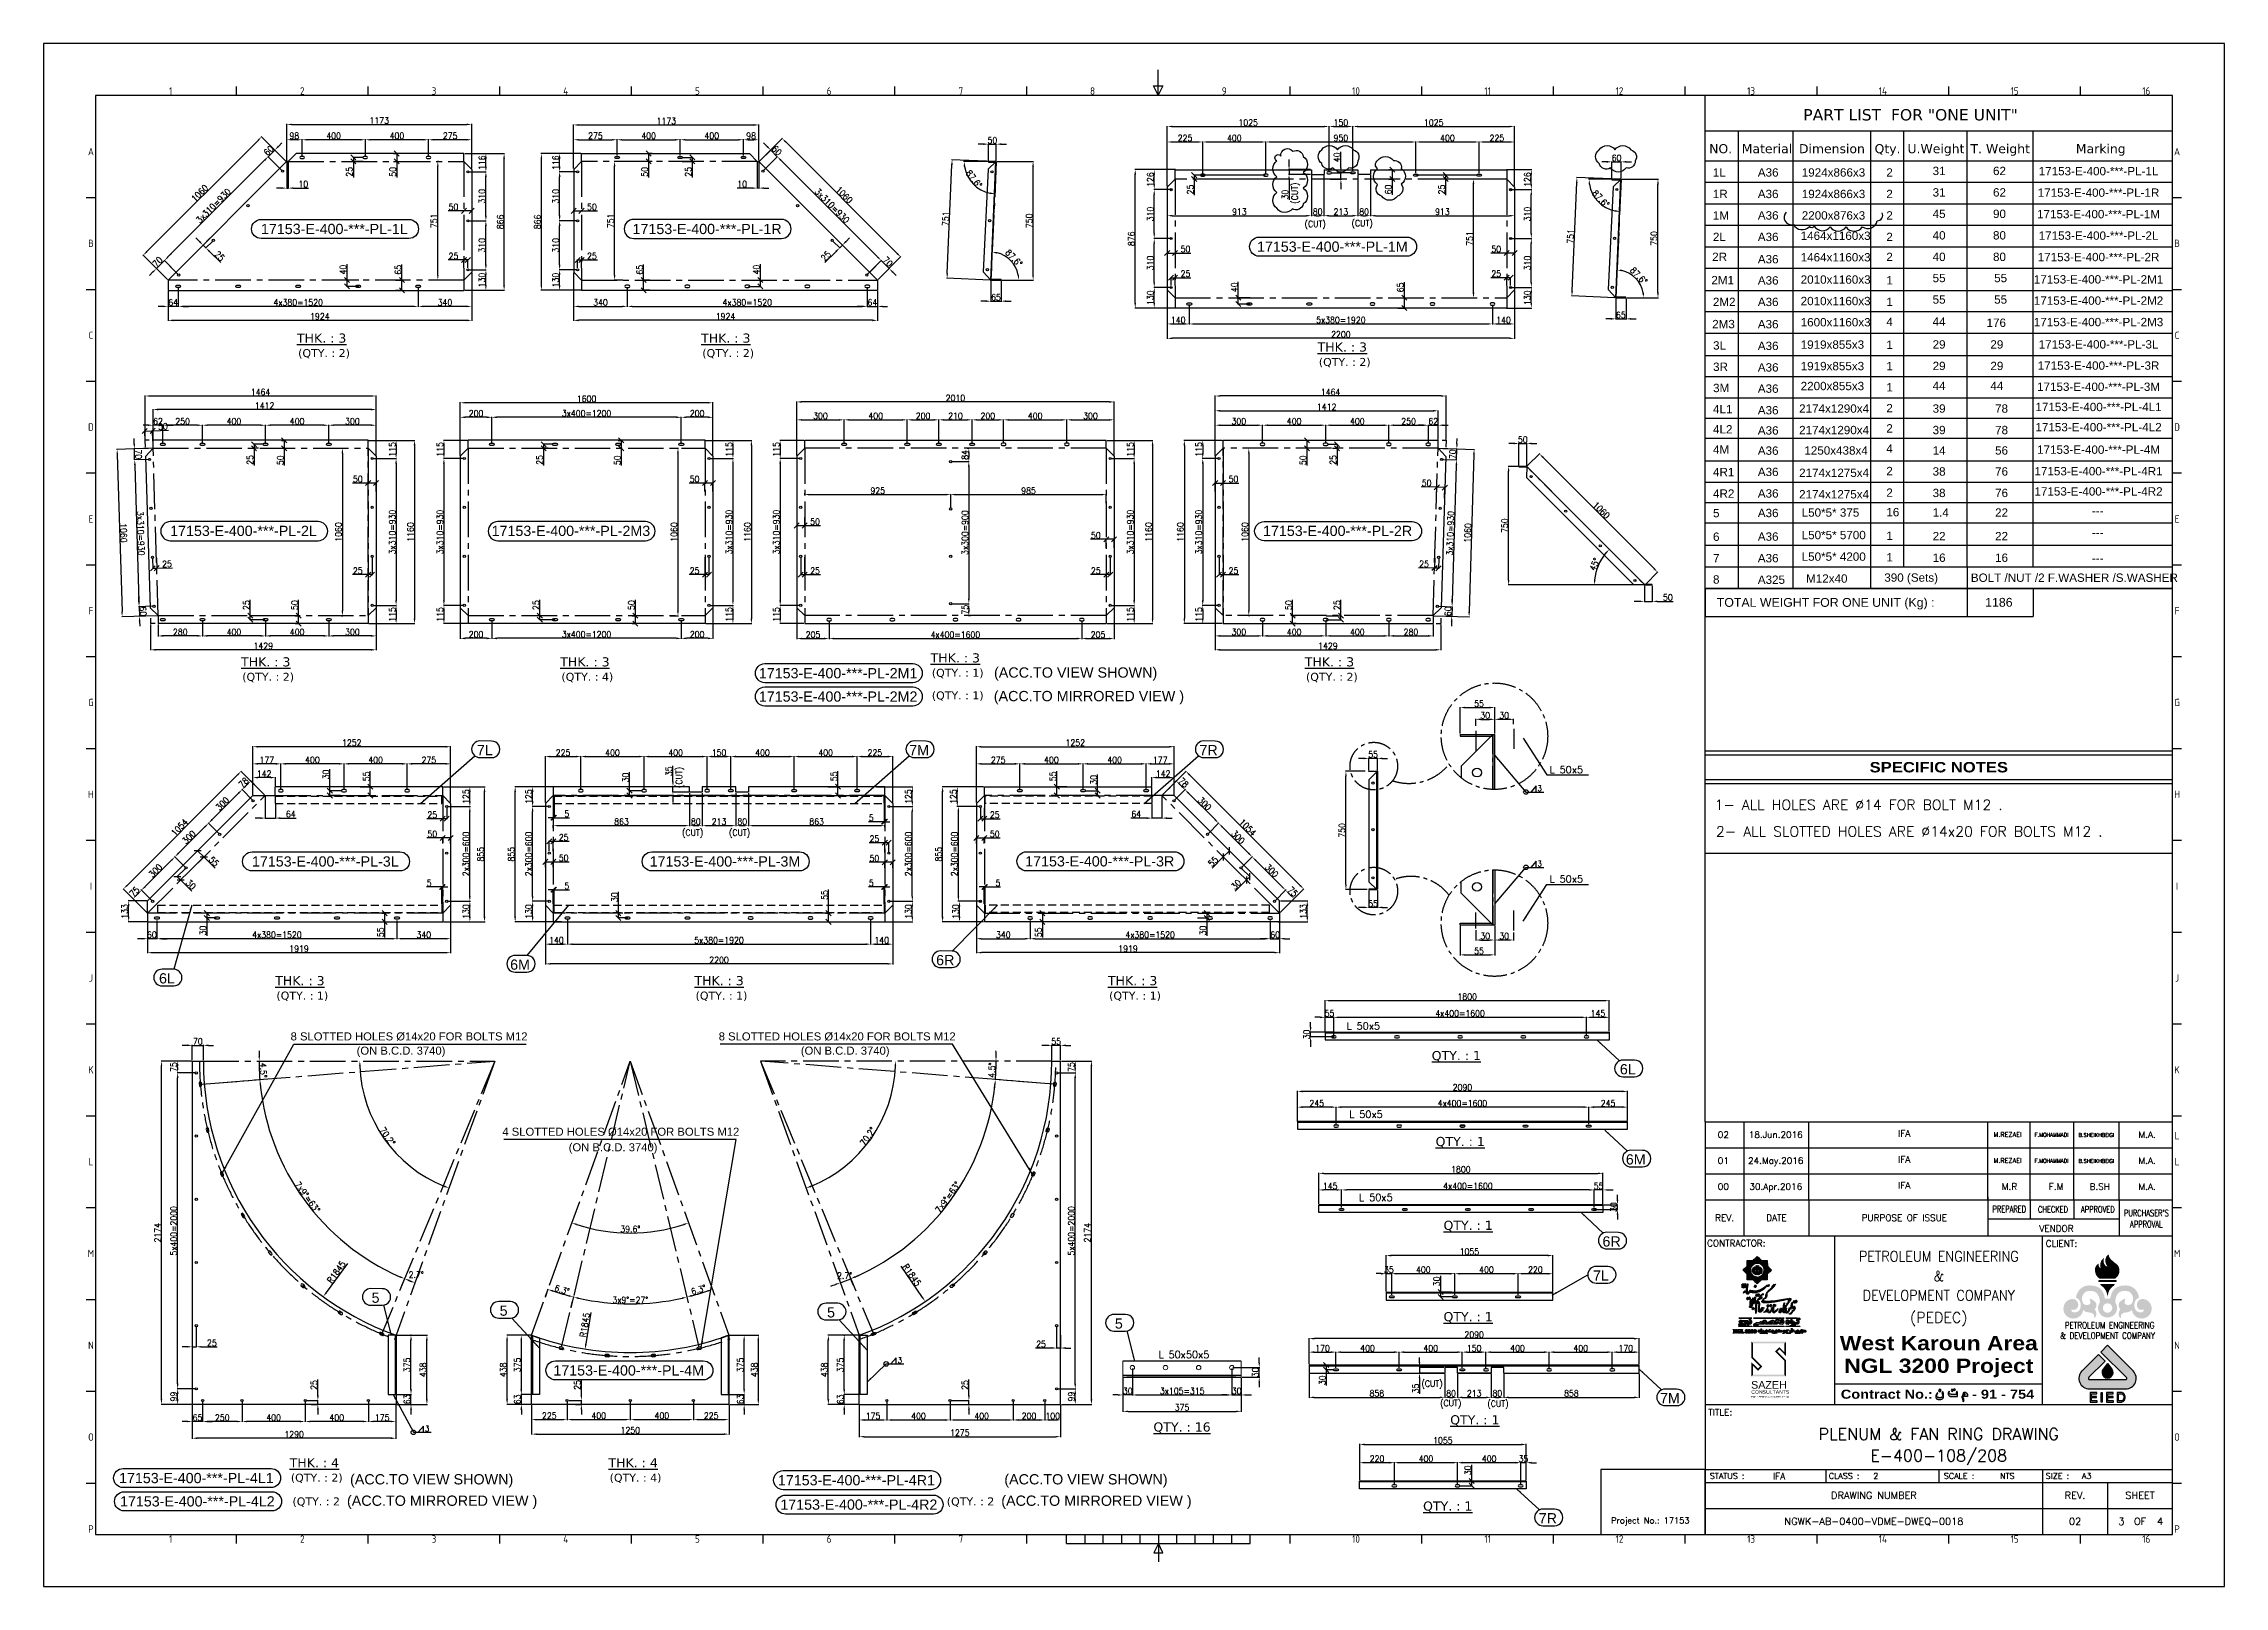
# Model space of a CAD drawing. Header units: inches. Extents: x 98758 to 118468, y 66787 to 119708.
# Drawn here: x 98965 to 112776, y 81875 to 91642 of the extents above; entities that cross this region are included whole.
import ezdxf
from ezdxf.enums import TextEntityAlignment as Align

# ---------------------------------------------------------------- set-up
doc = ezdxf.new("R2010")
doc.units = ezdxf.units.IN
doc.header["$MEASUREMENT"] = 0
for name, pattern in [('AUSGEZOGEN', [0]), ('CENTER2', [1.125, 0.75, -0.125, 0.125, -0.125]), ('HIDDEN', [0.375, 0.25, -0.125]), ('HIDDEN2', [0.1875, 0.125, -0.0625])]:
    doc.linetypes.add(name, pattern=pattern)
for name, color, linetype in [('2', 2, 'HIDDEN2'), ('3', 3, 'Continuous'), ('3-TEXT', 6, 'Continuous'), ('ARM', 1, 'Continuous'), ('CADRE', 5, 'Continuous'), ('LOGO', 10, 'AUSGEZOGEN'), ('PV-38C9D', 7, 'Continuous'), ('R2V', 7, 'Continuous'), ('TEXT', 6, 'Continuous'), ('W LINE', 7, 'Continuous')]:
    doc.layers.add(name, color=color, linetype=linetype)
doc.layers.add('TITLE-NOTE', color=7, linetype='Continuous', lineweight=13)
doc.styles.add('ARIAL BLACK', font='')
doc.styles.add('ISO Proportional', font='isocp.shx')
doc.styles.add('ROMANC', font='ROMANC.shx', dxfattribs={"height": 3})
doc.styles.add('ROMANS', font='ROMANS.shx', dxfattribs={"width": 0.9})
doc.styles.add('ROMANT', font='romant', dxfattribs={"height": 400})
doc.styles.add('style1', font='verdana.ttf')
doc.styles.add('style10', font='swissl.ttf', dxfattribs={"height": 40})
doc.styles.add('style3', font='swissl.ttf')
doc.styles.add('ver', font='verdana.ttf')
doc.styles.add('XBR$0$SAZEH', font='arial.ttf')
doc.styles.get('ARIAL BLACK').set_extended_font_data('Arial Black')
doc.dimstyles.new('11', dxfattribs={"dimtxt": 40, "dimasz": 32, "dimexe": 3, "dimexo": 5, "dimgap": 5, "dimtad": 1, "dimdec": 0, "dimdsep": 46, "dimtxsty": 'ROMANS', "dimcen": 2.5, "dimclrd": 6, "dimclre": 6, "dimclrt": 2, "dimadec": 0, "dimazin": 0, "dimtfac": 1, "dimtdec": 0, "dimtmove": 0, "dimatfit": 3, "dimfxl": 1, "dimarcsym": 0})

msp = doc.modelspace()

# ---------------------------------------------------------------- texts
at = {"color": 2, "style": 'style1'}
for s, height, p in [('PART LIST  FOR "ONE UNIT"', 71.726, (110109.5, 91155.3)), ('NO.', 57.27, (109513.3, 90948)), ('Material', 57.27, (109719.8, 90948)), ('Dimension', 57.27, (110082, 90948)), ('Qty.', 57.27, (110561, 90948)), ('U.Weight', 57.27, (110769.3, 90948)), ('T. Weight', 57.27, (111168.6, 90948)), ('Marking', 57.27, (111835.6, 90948))]:
    msp.add_text(s, height=height, dxfattribs=at).set_placement(p)
at = {"color": 2, "style": 'ROMANS', "width": 0.9}
for p in [(106908.4, 90627.9), (103009.2, 86929.1)]:
    msp.add_text('(CUT)', height=40, rotation=90, dxfattribs=at).set_placement(p)
for p in [(106951.4, 90480.5), (107248.7, 90485), (103008.8, 86627.1), (103306.1, 86627.1), (107691.3, 83139), (107809.5, 83015.4), (108108.9, 83011.9)]:
    msp.add_text('(CUT)', height=40, dxfattribs=at).set_placement(p)
at = {"color": 2, "lineweight": 0, "style": 'ROMANS', "width": 0.9}
for p in [(108426.6, 86909.6), (108426.6, 86432.7), (104374.7, 83289.1), (101380.8, 82856.3)]:
    msp.add_text('3', height=35, dxfattribs=at).set_placement(p)
at = {"layer": '3', "linetype": 'HIDDEN', "ltscale": 20, "style": 'ver'}
for s, p in [('%%UTHK. : 3', (100569.8, 89748.5)), ('%%UTHK. : 3', (103129.3, 89748.5)), ('%%UTHK. : 3', (107033.7, 89692.1)), ('%%UTHK. : 3', (100215.8, 87699.1)), ('%%UTHK. : 3', (102237.1, 87699.1)), ('%%UTHK. : 3', (104582.8, 87724.4)), ('%%UTHK. : 3', (106952.4, 87699.1)), ('%%UTHK. : 3', (100432.2, 85681)), ('%%UTHK. : 3', (103086.9, 85681)), ('%%UTHK. : 3', (105705.7, 85681)), ('%%UQTY. : 1', (107756.2, 85206.6)), ('%%UQTY. : 1', (107780.9, 84662.7)), ('%%UQTY. : 1', (107830.8, 84132.2)), ('%%UQTY. : 1', (107830.8, 83553.9)), ('%%UQTY. : 16', (105993.8, 82855.5)), ('%%UQTY. : 1', (107873.3, 82901)), ('%%UTHK. : 4', (100523.6, 82629.1)), ('%%UTHK. : 4', (102542.6, 82629.1)), ('%%UQTY. : 1', (107701.5, 82355))]:
    msp.add_text(s, height=57.8, dxfattribs=at).set_placement(p)
at = {"layer": '3-TEXT', "color": 2}
for s, height, style, p in [('17153-E-400-***-PL-1L', 64.68, 'style10', (100806.5, 90468.3, -0.2)), ('17153-E-400-***-PL-1R', 64.68, 'style10', (103167.3, 90468.3, -0.2)), ('17153-E-400-***-PL-1M', 64.68, 'style10', (107127, 90356.3, -0.2)), ('(QTY. : 2)', 50.72, 'style1', (100741.4, 89682.7)), ('(QTY. : 2)', 50.72, 'style1', (103300.8, 89682.7)), ('(QTY. : 2)', 50.72, 'style1', (107205.3, 89626.3)), ('17153-E-400-***-PL-2L', 64.68, 'style10', (100231.4, 88557.2)), ('17153-E-400-***-PL-2M3', 64.68, 'style10', (102304.8, 88557.2)), ('17153-E-400-***-PL-2R', 64.68, 'style10', (107160.1, 88557.2)), ('(QTY. : 2)', 50.72, 'style1', (100387.3, 87633.3)), ('(QTY. : 4)', 50.72, 'style1', (102408.7, 87633.3)), ('17153-E-400-***-PL-2M1', 64.68, 'style10', (103997.2, 87656.1)), ('(QTY. : 1)', 50.72, 'style1', (104754.4, 87658.7)), ('(QTY. : 2)', 50.72, 'style1', (107124, 87633.3)), ('17153-E-400-***-PL-2M2', 64.68, 'style10', (103997.2, 87508.5)), ('(QTY. : 1)', 50.72, 'style1', (104754.4, 87515.6)), ('7L', 64.68, 'style10', (101759.7, 87169.2)), ('7M', 64.68, 'style10', (104510.1, 87169.2)), ('7R', 64.68, 'style10', (106343, 87169.2)), ('17153-E-400-***-PL-3L', 64.68, 'style10', (100749.5, 86464.5)), ('17153-E-400-***-PL-3M', 64.68, 'style10', (103280.6, 86464.6)), ('17153-E-400-***-PL-3R', 64.68, 'style10', (105653.9, 86465.2)), ('6M', 64.68, 'style10', (101982.8, 85811.3)), ('6R', 64.68, 'style10', (104675.6, 85840)), ('6L', 64.68, 'style10', (99746.5, 85724.5)), ('(QTY. : 1)', 50.72, 'style1', (100603.8, 85615.2)), ('(QTY. : 1)', 50.72, 'style1', (103258.4, 85615.2)), ('(QTY. : 1)', 50.72, 'style1', (105877.3, 85615.2)), ('8 SLOTTED HOLES %%C14x20 FOR BOLTS M12', 51, 'style3', (101279.9, 85356.9)), ('8 SLOTTED HOLES %%C14x20 FOR BOLTS M12', 51, 'style3', (103991.1, 85356.9)), ('(ON B.C.D. 3740)', 51, 'style3', (101228.9, 85266.8)), ('(ON B.C.D. 3740)', 51, 'style3', (104041.8, 85266.8)), ('6L', 64.68, 'style10', (108998.2, 85149.1)), ('4 SLOTTED HOLES %%C14x20 FOR BOLTS M12', 51, 'style3', (102620.8, 84753.5)), ('(ON B.C.D. 3740)', 51, 'style3', (102571.9, 84655)), ('6M', 64.68, 'style10', (109048.6, 84578.4)), ('6R', 64.68, 'style10', (108895.5, 84058.8)), ('7L', 64.68, 'style10', (108828.2, 83843.3)), ('5', 64.7, 'style10', (101067.7, 83702.6)), ('5', 64.7, 'style10', (101878.7, 83620.8)), ('5', 64.7, 'style10', (103952.1, 83610)), ('5', 64.7, 'style10', (105775, 83539.3)), ('17153-E-400-***-PL-4M', 64.68, 'style10', (102670.7, 83242.5)), ('7M', 64.68, 'style10', (109264.8, 83066.9)), ('17153-E-400-***-PL-4L1', 64.68, 'style10', (99932.9, 82561.1)), ('(QTY. : 2)', 50.72, 'style1', (100695.2, 82563.4)), ('(QTY. : 4)', 50.72, 'style1', (102714.1, 82563.4)), ('17153-E-400-***-PL-4R1', 64.68, 'style10', (104112.9, 82547.5)), ('17153-E-400-***-PL-4L2', 64.68, 'style10', (99939.1, 82413.5)), ('(QTY. : 2', 50.72, 'style1', (100691.9, 82413)), ('17153-E-400-***-PL-4R2', 64.68, 'style10', (104128.2, 82392.9)), ('(QTY. : 2', 50.72, 'style1', (104835.6, 82413)), ('7R', 64.68, 'style10', (108491.9, 82306.6))]:
    msp.add_text(s, height=height, dxfattribs=dict(at, style=style)).set_placement(p, align=Align.MIDDLE_CENTER)
at = {"layer": '3-TEXT', "color": 2, "style": 'style10'}
for s, p in [('(ACC.TO VIEW SHOWN)', (104984.3, 87628.1)), ('(ACC.TO MIRRORED VIEW )', (104982.7, 87478.9)), ('(ACC.TO VIEW SHOWN)', (100905.9, 82520.7)), ('(ACC.TO VIEW SHOWN)', (105049.6, 82520.7)), ('(ACC.TO MIRRORED VIEW )', (100886.6, 82385.2)), ('(ACC.TO MIRRORED VIEW )', (105030.3, 82385.2))]:
    msp.add_text(s, height=65, dxfattribs=at).set_placement(p)
at = {"layer": 'CADRE', "color": 1, "style": 'ARIAL BLACK'}
msp.add_text('SPECIFIC NOTES', height=65.766, dxfattribs=at).set_placement((110967.7, 87061.1), align=Align.MIDDLE_CENTER)
at = {"layer": 'CADRE', "color": 2, "style": 'ROMANS'}
for s, p in [('1- ALL HOLES ARE %%c14 FOR BOLT M12 .', (109547.5, 86790.4)), ('2- ALL SLOTTED HOLES ARE %%c14x20 FOR BOLTS M12 .', (109556.4, 86621.6))]:
    msp.add_text(s, height=65, dxfattribs=at).set_placement(p)
at = {"layer": 'CADRE', "color": 3, "style": 'ROMANS'}
msp.add_text('3', height=45.2, dxfattribs=at).set_placement((112124, 82286.4), align=Align.MIDDLE_CENTER)
at = {"layer": 'PV-38C9D', "style": 'style10'}
for s, height, p in [('1L', 52.79, (109536.8, 90799.7)), ('A36', 52.79, (109821.5, 90799.7)), ('1924x866x3', 52.79, (110099.8, 90799.7)), ('2', 52.8, (110635.3, 90799.7)), ('31', 52.79, (110928.5, 90809.5)), ('62', 52.79, (111310.9, 90809.5)), ('1R', 52.79, (109536.8, 90663.7)), ('A36', 52.79, (109821.5, 90663.7)), ('1924x866x3', 52.79, (110099.8, 90663.7)), ('2', 52.8, (110635.3, 90663.7)), ('31', 52.79, (110928.5, 90673.5)), ('62', 52.79, (111310.9, 90673.5)), ('1M', 52.79, (109536.8, 90527.7)), ('A36', 52.79, (109821.5, 90527.7)), ('2200x876x3', 52.79, (110099.8, 90527.7)), ('2', 52.8, (110635.3, 90527.7)), ('45', 52.79, (110928.5, 90537.6)), ('90', 52.79, (111310.9, 90537.6)), ('2L', 52.79, (109536.8, 90391.8)), ('A36', 52.79, (109821.5, 90391.8)), ('1464x1160x3', 52.792, (110092.9, 90398.9)), ('2', 52.8, (110635.3, 90391.8)), ('40', 52.79, (110928.5, 90401.6)), ('80', 52.79, (111310.9, 90401.6)), ('2R', 52.79, (109532.4, 90265.8)), ('A36', 52.79, (109821.5, 90250.6)), ('1464x1160x3', 52.792, (110092.9, 90262.9)), ('2', 52.8, (110635.3, 90265.2)), ('40', 52.79, (110928.5, 90265.6)), ('80', 52.79, (111310.9, 90265.6)), ('2M1', 52.79, (109527.4, 90118)), ('A36', 52.79, (109821.5, 90116.3)), ('2010x1160x3', 52.792, (110092.9, 90121.7)), ('1', 52.8, (110635.3, 90117.3)), ('55', 52.79, (110928.5, 90131.4)), ('55', 52.79, (110928.5, 89995.4)), ('55', 52.79, (111318.2, 90131.4)), ('55', 52.79, (111318.2, 89995.4)), ('2M2', 52.79, (109536.8, 89980.3)), ('A36', 52.79, (109821.5, 89980.3)), ('2010x1160x3', 52.792, (110092.9, 89985.7)), ('1', 52.8, (110635.3, 89980.3)), ('44', 52.79, (110928.5, 89855.8)), ('2M3', 52.79, (109532.4, 89839.8)), ('A36', 52.79, (109821.5, 89839.2)), ('1600x1160x3', 52.792, (110092.9, 89851.5)), ('4', 52.8, (110635.3, 89853.8)), ('176', 52.79, (111270, 89848.2)), ('3L', 52.79, (109538.2, 89704.8)), ('A36', 52.79, (109821.5, 89702)), ('1919x855x3', 52.79, (110092.9, 89710)), ('1', 52.8, (110635.3, 89709)), ('29', 52.79, (110928.5, 89711)), ('29', 52.79, (111294.4, 89711)), ('3R', 52.79, (109538.2, 89569.7)), ('A36', 52.79, (109821.5, 89565.5)), ('2200x855x3', 52.79, (110092.9, 89447.8)), ('1919x855x3', 52.79, (110092.9, 89574)), ('1', 52.8, (110635.3, 89573.9)), ('44', 52.79, (110928.5, 89448.8)), ('29', 52.79, (110928.5, 89575)), ('44', 52.79, (111294.4, 89448.8)), ('29', 52.79, (111294.4, 89575)), ('3M', 52.79, (109538.2, 89435.4)), ('A36', 52.79, (109821.5, 89431.2)), ('2174x1290x4', 52.792, (110083.1, 89305)), ('2', 52.8, (110635.3, 89307.5)), ('1', 52.8, (110635.3, 89439.6)), ('39', 52.79, (110928.5, 89305.1)), ('78', 52.79, (111324.1, 89305.1)), ('4L1', 52.79, (109537.7, 89301.4)), ('4L2', 52.79, (109537.7, 89173.6)), ('A36', 52.79, (109821.5, 89294.4)), ('A36', 52.79, (109821.5, 89166.5)), ('2174x1290x4', 52.792, (110083.1, 89169)), ('2', 52.8, (110635.3, 89179.7)), ('39', 52.79, (110928.5, 89169.1)), ('78', 52.79, (111324.1, 89169.1)), ('4M', 52.79, (109537.7, 89045.7)), ('A36', 52.79, (109821.5, 89038.7)), ('1250x438x4', 52.79, (110116.2, 89039.8)), ('4', 52.8, (110635.3, 89051.8)), ('14', 52.79, (110928.5, 89039.9)), ('56', 52.79, (111324.1, 89039.9)), ('4R1', 52.79, (109537.7, 88903.3)), ('A36', 52.79, (109821.5, 88904.2)), ('2174x1275x4', 52.792, (110083.1, 88898.5)), ('2', 52.8, (110635.3, 88909.4)), ('38', 52.79, (110928.5, 88907)), ('76', 52.79, (111324.1, 88907)), ('4R2', 52.79, (109537.7, 88766.8)), ('A36', 52.79, (109821.5, 88767.7)), ('2174x1275x4', 52.792, (110083.1, 88762.5)), ('2', 52.8, (110635.3, 88772.9)), ('38', 52.79, (110928.5, 88771)), ('76', 52.79, (111324.1, 88771)), ('5', 52.8, (109537.7, 88643.2)), ('A36', 52.79, (109821.5, 88644)), ('L50*5* 375', 52.79, (110099.1, 88646.8)), ('16', 52.79, (110635.3, 88649.3)), ('1.4', 52.79, (110928.5, 88646.8)), ('22', 52.79, (111324.1, 88646.8)), ('---', 52.79, (111937.2, 88657.8)), ('6', 52.8, (109537.7, 88493.8)), ('A36', 52.79, (109821.5, 88494.6)), ('L50*5* 5700', 52.792, (110099.1, 88504.4)), ('1', 52.8, (110635.3, 88499.9)), ('22', 52.79, (110928.5, 88497.4)), ('22', 52.79, (111324.1, 88497.4)), ('---', 52.79, (111937.2, 88519.6)), ('7', 52.8, (109537.7, 88357.3)), ('A36', 52.79, (109821.5, 88358.1)), ('L50*5* 4200', 52.792, (110099.1, 88367.9)), ('1', 52.8, (110635.3, 88363.3)), ('16', 52.79, (110928.5, 88360.9)), ('16', 52.79, (111324.1, 88360.9)), ('8', 52.8, (109537.7, 88223.3)), ('A325', 52.79, (109821.5, 88221.6)), ('M12x40', 52.79, (110127, 88229)), ('390 (Sets)', 52.79, (110622.4, 88235.2)), ('BOLT /NUT /2 F.WASHER /S.WASHER', 52.792, (111170.7, 88234.4)), ('---', 52.79, (111937.2, 88357.5)), ('TOTAL WEIGHT FOR ONE UNIT (Kg) :', 55.872, (109561.7, 88076.4)), ('1186', 55.87, (111261.3, 88076.9))]:
    msp.add_text(s, height=height, dxfattribs=at).set_placement(p)
for s, p in [('17153-E-400-***-PL-1L', (111979.3, 90834.4)), ('17153-E-400-***-PL-1R', (111979.3, 90698.4)), ('17153-E-400-***-PL-1M', (111979.3, 90562.4)), ('17153-E-400-***-PL-2L', (111979.3, 90426.4)), ('17153-E-400-***-PL-2R', (111979.3, 90290.5)), ('17153-E-400-***-PL-2M1', (111979.3, 90149.3)), ('17153-E-400-***-PL-2M2', (111979.3, 90015)), ('17153-E-400-***-PL-2M3', (111979.3, 89879.1)), ('17153-E-400-***-PL-3L', (111979.3, 89737.9)), ('17153-E-400-***-PL-3M', (111979.3, 89469.4)), ('17153-E-400-***-PL-3R', (111979.3, 89603.6)), ('17153-E-400-***-PL-4L1', (111979.3, 89341.5)), ('17153-E-400-***-PL-4L2', (111979.3, 89213.7)), ('17153-E-400-***-PL-4M', (111979.3, 89071.3)), ('17153-E-400-***-PL-4R1', (111979.3, 88934.8)), ('17153-E-400-***-PL-4R2', (111979.3, 88806.9))]:
    msp.add_text(s, height=52.792, dxfattribs=at).set_placement(p, align=Align.MIDDLE_CENTER)
at = {"layer": 'TEXT', "color": 2, "style": 'ROMANS'}
for s, p in [('L 50x5', (108502.5, 87023.6)), ('L 50x5', (108502.5, 86331.1)), ('L 50x5', (107217.5, 85399.9)), ('L 50x5', (107233.7, 84841.8)), ('L 50x5', (107296.4, 84314.8)), ('L 50x50x5', (106025.9, 83320.5))]:
    msp.add_text(s, height=45, dxfattribs=at).set_placement(p)

# ---------------------------------------------------------------- blocks, each defined once
blk = doc.blocks.new('EIED LOGO - A3 P')
at = {"layer": 'ARM', "linetype": 'ByBlock'}
h = blk.add_hatch(color=1, dxfattribs=at)
edge = h.paths.add_edge_path()
edge.add_arc((-8.3, -15.2), 0.503, 135, 270)
edge.add_line((-8.3, -15.7), (8.3, -15.7))
edge.add_arc((8.3, -15.2), 0.503, 270, 405)
edge.add_line((8.7, -14.8), (-3.1, -3.1))
edge.add_line((-3.1, -3.1), (0, 0))
edge.add_line((0, 0), (11.7, -11.7))
edge.add_arc((8.3, -15.2), 4.84, -90, 45, ccw=False)
edge.add_line((8.3, -20), (-8.3, -20))
edge.add_arc((-8.3, -15.2), 4.84, 135, 270, ccw=False)
edge.add_line((-11.7, -11.7), (-4.2, -4.2))
edge.add_line((-4.2, -4.2), (-1.1, -7.3))
edge.add_line((-1.1, -7.3), (-8.7, -14.8))
h = blk.add_hatch(color=1, dxfattribs=at)
edge = h.paths.add_edge_path()
edge.add_line((0, -8.4), (-2, -10.9))
edge.add_arc((0, -12.5), 2.53, 141.564, 398.436)
edge.add_line((2, -10.9), (0, -8.4))
h = blk.add_hatch(color=1, dxfattribs=at)
h.paths.add_polyline_path([(6.2, -21.7), (5.9, -21.7), (4.4, -21.7), (4.4, -26), (6, -26), (6.2, -26), (6.4, -26), (6.7, -25.9), (6.7, -25.9), (7, -25.8), (7.2, -25.7), (7.2, -25.7), (7.4, -25.5), (7.6, -25.3), (7.7, -25.2), (7.8, -24.9), (7.9, -24.7), (7.9, -24.6), (8, -24.3), (8, -24.1), (8, -23.8), (8, -23.8), (8, -23.5), (8, -23.3), (7.9, -23), (7.8, -22.8), (7.8, -22.6), (7.7, -22.4), (7.5, -22.2), (7.3, -22), (7.2, -21.9), (6.9, -21.8), (6.7, -21.7), (6.5, -21.7)])
h.paths.add_polyline_path([(5, -22.2), (5.9, -22.2), (6.2, -22.2), (6.5, -22.2), (6.6, -22.3), (6.8, -22.4), (7, -22.5), (7.2, -22.8), (7.2, -22.8), (7.3, -23), (7.4, -23.2), (7.4, -23.5), (7.4, -23.8), (7.4, -23.9), (7.4, -24.2), (7.4, -24.4), (7.3, -24.6), (7.2, -24.8), (7.1, -25), (7, -25.2), (6.8, -25.3), (6.6, -25.4), (6.5, -25.4), (6.2, -25.5), (5.9, -25.5), (5, -25.5)], flags=16)
h.paths.add_polyline_path([(2.6, -22.2), (2.6, -21.7), (-0.5, -21.7), (-0.5, -26), (2.7, -26), (2.7, -25.5), (0.1, -25.5), (0.1, -24), (2.5, -24), (2.5, -23.5), (0.1, -23.5), (0.1, -22.2)])
h.paths.add_polyline_path([(-2.4, -26), (-3, -26), (-3, -21.7), (-2.4, -21.7)])
h.paths.add_polyline_path([(-4.9, -22.2), (-4.9, -21.7), (-8, -21.7), (-8, -26), (-4.8, -26), (-4.8, -25.5), (-7.4, -25.5), (-7.4, -24), (-5, -24), (-5, -23.5), (-7.4, -23.5), (-7.4, -22.2)])
at = {"layer": 'ARM', "color": 1, "linetype": 'ByBlock'}
for p, q in [((0, 0), (11.7, -11.7)), ((-11.7, -11.7), (-4.2, -4.2)), ((-8.7, -14.8), (-1.1, -7.3)), ((-4.2, -4.2), (-1.1, -7.3)), ((-3.1, -3.1), (0, 0)), ((-3.1, -3.1), (8.7, -14.8)), ((0, -8.4), (-2, -10.9)), ((0, -8.4), (2, -10.9)), ((-8.3, -15.7), (8.3, -15.7)), ((-8.3, -20), (8.3, -20)), ((-4.9, -21.7), (-8, -21.7)), ((-8, -21.7), (-8, -26)), ((-8, -26), (-4.8, -26)), ((-7.4, -23.5), (-7.4, -22.2)), ((-7.4, -22.2), (-4.9, -22.2)), ((-5, -23.5), (-7.4, -23.5)), ((-7.4, -25.5), (-7.4, -24)), ((-7.4, -24), (-5, -24)), ((-4.8, -25.5), (-7.4, -25.5)), ((-5, -24), (-5, -23.5)), ((-4.9, -22.2), (-4.9, -21.7)), ((-4.8, -26), (-4.8, -25.5)), ((-3, -26), (-3, -21.7)), ((-3, -21.7), (-2.4, -21.7)), ((-2.4, -26), (-3, -26)), ((-3, -26), (-3, -26)), ((-2.4, -21.7), (-2.4, -26)), ((2.6, -21.7), (-0.5, -21.7)), ((-0.5, -21.7), (-0.5, -26)), ((-0.5, -26), (2.7, -26)), ((0.1, -23.5), (0.1, -22.2)), ((0.1, -22.2), (2.6, -22.2)), ((2.5, -23.5), (0.1, -23.5)), ((0.1, -25.5), (0.1, -24)), ((0.1, -24), (2.5, -24)), ((2.7, -25.5), (0.1, -25.5)), ((2.5, -24), (2.5, -23.5)), ((2.6, -22.2), (2.6, -21.7)), ((2.7, -26), (2.7, -25.5)), ((5.9, -21.7), (4.4, -21.7)), ((4.4, -21.7), (4.4, -26)), ((4.4, -26), (6, -26)), ((5, -25.5), (5, -22.2)), ((5, -22.2), (5.9, -22.2)), ((5.9, -25.5), (5, -25.5)), ((6.2, -21.7), (5.9, -21.7)), ((5.9, -22.2), (6.2, -22.2)), ((6.2, -25.5), (5.9, -25.5)), ((6, -26), (6.2, -26)), ((6.5, -21.7), (6.2, -21.7)), ((6.2, -22.2), (6.5, -22.2)), ((6.5, -25.4), (6.2, -25.5)), ((6.2, -26), (6.4, -26)), ((6.4, -26), (6.7, -25.9)), ((6.7, -21.7), (6.5, -21.7)), ((6.5, -22.2), (6.6, -22.3)), ((6.6, -25.4), (6.5, -25.4)), ((6.6, -22.3), (6.8, -22.4)), ((6.8, -25.3), (6.6, -25.4)), ((6.9, -21.8), (6.7, -21.7)), ((6.7, -25.9), (7, -25.8)), ((6.7, -25.9), (6.7, -25.9)), ((6.8, -22.4), (7, -22.5)), ((7, -25.2), (6.8, -25.3)), ((7.2, -21.9), (6.9, -21.8)), ((7, -22.5), (7.2, -22.8)), ((7.1, -25), (7, -25.2)), ((7, -25.8), (7.2, -25.7)), ((7.2, -24.8), (7.1, -25)), ((7.3, -22), (7.2, -21.9)), ((7.2, -22.8), (7.2, -22.8)), ((7.2, -22.8), (7.3, -23)), ((7.3, -24.6), (7.2, -24.8)), ((7.2, -25.7), (7.4, -25.5)), ((7.2, -25.7), (7.2, -25.7)), ((7.5, -22.2), (7.3, -22)), ((7.3, -23), (7.4, -23.2)), ((7.4, -24.4), (7.3, -24.6)), ((7.4, -23.2), (7.4, -23.5)), ((7.4, -23.5), (7.4, -23.8)), ((7.4, -23.8), (7.4, -23.9)), ((7.4, -23.9), (7.4, -24.2)), ((7.4, -24.2), (7.4, -24.4)), ((7.4, -25.5), (7.6, -25.3)), ((7.7, -22.4), (7.5, -22.2)), ((7.6, -25.3), (7.7, -25.2)), ((7.8, -22.6), (7.7, -22.4)), ((7.7, -25.2), (7.8, -24.9)), ((7.8, -22.8), (7.8, -22.6)), ((7.9, -23), (7.8, -22.8)), ((7.8, -24.9), (7.9, -24.7)), ((8, -23.3), (7.9, -23)), ((7.9, -24.6), (8, -24.3)), ((7.9, -24.7), (7.9, -24.6)), ((8, -23.5), (8, -23.3)), ((8, -23.8), (8, -23.5)), ((8, -24.1), (8, -23.8)), ((8, -23.8), (8, -23.8)), ((8, -24.3), (8, -24.1))]:
    blk.add_line(p, q, dxfattribs=at)
for centre, radius, start, end in [((-8.3, -15.2), 4.84, 135, 270), ((-8.3, -15.2), 0.503, 135, 270), ((0, -12.5), 2.53, 141.564, 38.436), ((8.3, -15.2), 4.84, 270, 45), ((8.3, -15.2), 0.503, 270, 45)]:
    blk.add_arc(centre, radius, start, end, dxfattribs=at)
blk = doc.blocks.new('PEDECA3')
at = {"layer": 'ARM'}
blk.add_hatch(color=10, dxfattribs=at).paths.add_polyline_path([(13.97, -8.24), (10.94, -8.24), (10.63, -8), (10.37, -7.68), (10.26, -7.48), (10.18, -7.24), (10.09, -6.76), (10.08, -6.37), (10.15, -6.06), (10.27, -5.82), (10.59, -5.5), (10.79, -5.36), (10.78, -5.54), (10.83, -5.86), (10.91, -6.01), (11.03, -6.13), (11.18, -6.27), (11.11, -5.99), (11.08, -5.69), (11.11, -5.36), (11.28, -4.84), (11.49, -4.55), (11.73, -4.34), (11.87, -4.25), (11.77, -4.52), (11.73, -4.78), (11.75, -5.05), (11.87, -5.43), (12.05, -5.7), (12.2, -5.82), (12.35, -5.89), (12.5, -5.93), (12.33, -5.66), (12.2, -5.4), (12.11, -5.09), (12.08, -4.8), (12.09, -4.56), (12.23, -4.11), (12.36, -3.89), (12.53, -3.72), (12.73, -3.55), (12.76, -3.86), (12.87, -4.15), (13.09, -4.48), (13.62, -4.98), (14.17, -5.41), (14.44, -5.66), (14.63, -5.93), (14.73, -6.22), (14.8, -6.55), (14.8, -6.9), (14.72, -7.25), (14.59, -7.57), (14.44, -7.82), (14.13, -8.13)])
h = blk.add_hatch(color=256, dxfattribs=at)
h.paths.add_polyline_path([(12.5, -15.75), (12.14, -15.71), (11.79, -15.6), (11.48, -15.43), (11.21, -15.21), (10.98, -14.94), (10.82, -14.62), (10.71, -14.28), (10.67, -13.92), (10.7, -13.61), (10.77, -13.33), (10.88, -13.06), (11.04, -12.82), (10.97, -12.26), (10.86, -11.79), (10.67, -11.4), (10.39, -11.02), (10.18, -10.86), (9.95, -10.74), (9.43, -10.62), (8.91, -10.64), (8.48, -10.72), (8.29, -10.81), (8.11, -10.94), (7.8, -11.34), (7.67, -11.58), (7.6, -11.86), (7.57, -12.17), (7.6, -12.48), (7.7, -12.77), (7.81, -13), (7.97, -13.16), (8.14, -13.27), (8.53, -13.34), (8.94, -13.26), (9.1, -13.17), (9.18, -13.02), (9.22, -12.85), (9.2, -12.66), (9.11, -12.32), (9.05, -12.14), (9.14, -12.13), (9.34, -12.2), (9.6, -12.33), (9.86, -12.51), (10.21, -12.84), (10.32, -13.05), (10.36, -13.35), (10.32, -13.68), (10.19, -13.94), (10.01, -14.17), (10.16, -14.37), (10.28, -14.63), (10.36, -15.01), (10.33, -15.37), (10.19, -15.63), (10.04, -15.79), (9.94, -15.85), (9.92, -15.82), (9.93, -15.71), (9.94, -15.4), (9.9, -15.26), (9.8, -15.13), (9.49, -14.89), (9.26, -14.8), (9, -14.77), (8.7, -14.74), (8.35, -14.65), (8.07, -14.5), (7.91, -14.37), (7.81, -14.26), (7.73, -14.58), (7.65, -14.85), (7.55, -15.06), (7.37, -15.29), (7.04, -15.58), (6.83, -15.72), (6.56, -15.83), (6.25, -15.91), (5.88, -15.94), (5.51, -15.9), (5.15, -15.79), (4.84, -15.61), (4.56, -15.39), (4.33, -15.11), (4.15, -14.79), (4.04, -14.44), (4.01, -14.06), (4.04, -13.68), (4.14, -13.33), (4.3, -13.01), (4.51, -12.73), (4.77, -12.51), (5.08, -12.33), (5.42, -12.22), (5.8, -12.18), (6.14, -12.23), (6.39, -12.36), (6.59, -12.54), (6.71, -12.74), (6.84, -13.12), (6.86, -13.3), (6.85, -13.41), (6.79, -13.68), (6.62, -13.98), (6.48, -14.1), (6.29, -14.2), (5.92, -14.27), (5.68, -14.25), (5.54, -14.22), (5.5, -14.24), (5.53, -14.36), (5.6, -14.54), (5.79, -14.69), (6.09, -14.76), (6.5, -14.71), (6.71, -14.63), (6.91, -14.51), (7.08, -14.33), (7.22, -14.08), (7.3, -13.76), (7.34, -13.35), (7.3, -12.95), (7.19, -12.62), (7.05, -12.38), (6.89, -12.2), (6.58, -12), (6.44, -11.94), (6.5, -11.57), (6.63, -11.19), (6.84, -10.75), (7.16, -10.32), (7.63, -9.94), (7.92, -9.79), (8.25, -9.67), (8.64, -9.59), (9.08, -9.57), (9.9, -9.64), (10.53, -9.82), (11.01, -10.11), (11.36, -10.47), (11.62, -10.87), (11.79, -11.3), (12.01, -12.15), (12.5, -12.08), (12.99, -12.15), (13.21, -11.3), (13.39, -10.87), (13.64, -10.47), (13.99, -10.11), (14.47, -9.82), (15.11, -9.64), (15.94, -9.57), (16.37, -9.59), (16.75, -9.67), (17.09, -9.79), (17.38, -9.94), (17.84, -10.32), (18.18, -10.75), (18.39, -11.19), (18.5, -11.57), (18.57, -11.94), (18.43, -12), (18.12, -12.2), (17.95, -12.38), (17.81, -12.62), (17.71, -12.95), (17.67, -13.35), (17.7, -13.76), (17.8, -14.08), (17.93, -14.33), (18.1, -14.51), (18.29, -14.63), (18.5, -14.71), (18.91, -14.76), (19.22, -14.69), (19.4, -14.54), (19.49, -14.36), (19.51, -14.24), (19.46, -14.22), (19.32, -14.25), (19.08, -14.27), (18.72, -14.2), (18.53, -14.1), (18.39, -13.98), (18.22, -13.68), (18.16, -13.41), (18.15, -13.3), (18.17, -13.12), (18.29, -12.74), (18.42, -12.54), (18.61, -12.36), (18.87, -12.23), (19.21, -12.18), (19.59, -12.22), (19.93, -12.33), (20.23, -12.51), (20.49, -12.73), (20.7, -13.01), (20.87, -13.33), (20.97, -13.68), (21, -14.06), (20.96, -14.44), (20.85, -14.79), (20.68, -15.11), (20.45, -15.39), (20.17, -15.61), (19.85, -15.79), (19.5, -15.9), (19.12, -15.94), (18.76, -15.91), (18.45, -15.83), (18.18, -15.72), (17.96, -15.58), (17.64, -15.29), (17.46, -15.06), (17.35, -14.85), (17.27, -14.58), (17.19, -14.26), (17.1, -14.37), (16.94, -14.5), (16.65, -14.65), (16.32, -14.74), (16.01, -14.77), (15.74, -14.8), (15.52, -14.89), (15.2, -15.13), (15.11, -15.26), (15.07, -15.4), (15.08, -15.71), (15.08, -15.82), (15.06, -15.85), (14.97, -15.79), (14.81, -15.63), (14.68, -15.37), (14.64, -15.01), (14.73, -14.63), (14.84, -14.37), (15.01, -14.17), (14.81, -13.94), (14.69, -13.68), (14.64, -13.35), (14.7, -13.05), (14.8, -12.84), (15.15, -12.51), (15.4, -12.33), (15.66, -12.2), (15.87, -12.13), (15.95, -12.14), (15.9, -12.32), (15.8, -12.66), (15.8, -12.85), (15.82, -13.02), (15.9, -13.17), (16.07, -13.26), (16.48, -13.34), (16.87, -13.27), (17.04, -13.16), (17.19, -13), (17.32, -12.77), (17.4, -12.48), (17.43, -12.17), (17.41, -11.86), (17.33, -11.58), (17.21, -11.34), (16.89, -10.94), (16.71, -10.81), (16.53, -10.72), (16.1, -10.64), (15.57, -10.62), (15.05, -10.74), (14.82, -10.86), (14.62, -11.02), (14.33, -11.4), (14.15, -11.79), (14.04, -12.26), (13.97, -12.82), (14.12, -13.06), (14.24, -13.33), (14.31, -13.61), (14.33, -13.92), (14.3, -14.28), (14.19, -14.62), (14.02, -14.94), (13.8, -15.21), (13.52, -15.43), (13.21, -15.6), (12.87, -15.71)])
h.paths.add_polyline_path([(12.5, -14.83), (12.86, -14.76), (13.15, -14.56), (13.35, -14.27), (13.42, -13.92), (13.35, -13.56), (13.15, -13.27), (12.86, -13.07), (12.5, -13), (12.15, -13.07), (11.86, -13.27), (11.66, -13.56), (11.59, -13.92), (11.66, -14.27), (11.86, -14.56), (12.15, -14.76)], flags=16)
h = blk.add_hatch(color=256, dxfattribs=at)
h.paths.add_polyline_path([(12.5, -8.93), (10.91, -8.93), (10.77, -8.87), (10.72, -8.73), (10.72, -8.72), (10.77, -8.58), (10.91, -8.52), (12.5, -8.52), (14.09, -8.52), (14.23, -8.58), (14.29, -8.72), (14.29, -8.73), (14.23, -8.87), (14.09, -8.93)])
h.paths.add_polyline_path([(12.5, -11.68), (12.41, -11.23), (12.28, -10.81), (12.11, -10.43), (11.7, -9.93), (11.27, -9.58), (11.13, -9.44), (11.14, -9.36), (11.24, -9.3), (12.5, -9.3), (13.77, -9.3), (13.87, -9.36), (13.88, -9.44), (13.74, -9.58), (13.3, -9.93), (12.9, -10.43), (12.72, -10.81), (12.59, -11.23)])
at = {"layer": 'ARM', "color": 2, "style": 'ROMANT', "width": 0.830762}
for s, p in [('PETROLEUM ENGINEERING', (12.9, -17.22)), ('& DEVELOPMENT COMPANY', (12.5, -19.22))]:
    blk.add_text(s, height=1.215, dxfattribs=at).set_placement(p, align=Align.MIDDLE_CENTER)
blk = doc.blocks.new('SAZEH')
at = {"layer": 'LOGO', "color": 84}
for points in [[(-2.61, 5.92), (-2.22, 5.53), (5.64, 5.92), (5.25, 5.53)], [(-2.61, 2.06), (-2.22, 2.22), (-2.61, 5.92), (-2.22, 5.53)], [(5.64, 5.92), (5.25, 5.53), (5.64, 2.53), (5.25, 3.47)], [(-0.55, 0), (0, 0), (-2.61, 2.06), (-2.22, 2.22)], [(-2.61, -2.34), (-2.22, -1.95), (-2.61, 1.05), (-2.22, 0.11)], [(-2.61, 1.05), (-2.22, 0.11), (-1.05, -0.5), (-1.05, -1.05)], [(-0.8, -0.25), (-0.53, -0.53), (-0.55, 0), (0, 0)], [(4.09, 4.09), (4.09, 4.64), (3.58, 3.58), (3.03, 3.58)], [(3.58, 3.58), (3.03, 3.58), (5.64, 1.52), (5.25, 1.36)], [(5.64, 2.53), (5.25, 3.47), (4.09, 4.09), (4.09, 4.64)], [(5.64, 1.52), (5.25, 1.36), (5.64, -2.34), (5.25, -1.95)], [(5.64, -2.34), (5.25, -1.95), (-2.61, -2.34), (-2.22, -1.95)], [(-1.05, -0.5), (-1.05, -1.05), (-0.8, -0.25), (-0.53, -0.53)]]:
    blk.add_trace(points, dxfattribs=at)
at = {"layer": 'LOGO', "color": 84, "style": 'XBR$0$SAZEH'}
blk.add_text('SAZEH', height=1.834, dxfattribs=at).set_placement((-2.69, -5.3))
for s, height, width, p in [('ENGINEERING & CONSTRUCTION', 0.3983, 0.9167, (-2.65, -7.47)), ('CONSULTANTS', 0.8672, 0.925377, (-2.65, -6.53))]:
    blk.add_text(s, height=height, dxfattribs=dict(at, width=width)).set_placement(p)
blk = doc.blocks.new('logo NGL-3200')
at = {"linetype": 'Continuous'}
h = blk.add_hatch(color=86, dxfattribs=at)
h.dxf.hatch_style = 1
h.paths.add_polyline_path([(1.395349, -0.125), (1.424418, -0.107558), (1.534883, 0.008721), (1.558139, 0.020349), (1.558139, 0.037791), (1.465116, 0.130814), (1.453488, 0.130814), (1.319767, 0.270349), (1.308139, 0.270349), (1.19186, 0.392442), (1.180232, 0.392442), (1.098837, 0.479651), (1.093023, 0.479651), (1.087209, 1.125), (0.418604, 1.125), (0.360465, 1.188953), (0.348837, 1.188953), (0.22093, 1.322674), (0.209302, 1.322674), (0.087209, 1.450581), (0.075581, 1.450581), (-0.046512, 1.578488), (-0.05814, 1.578488), (-0.08721, 1.543605), (-0.116279, 1.526163), (-0.238372, 1.398256), (-0.261628, 1.386628), (-0.360465, 1.281977), (-0.389535, 1.264535), (-0.517442, 1.130814), (-1.197675, 1.125), (-1.197675, 0.479651), (-1.22093, 0.468023), (-1.343023, 0.340116), (-1.366279, 0.328488), (-1.476744, 0.212209), (-1.5, 0.200581), (-1.575582, 0.119186), (-1.656977, 0.049419), (-1.668605, 0.026163), (-1.616279, -0.026163), (-1.58721, -0.043605), (-1.465117, -0.171512), (-1.441861, -0.18314), (-1.33721, -0.293605), (-1.313954, -0.305233), (-1.203489, -0.415698), (-1.197675, -1.061047), (-0.523256, -1.06686), (-0.5, -1.09593), (-0.476744, -1.107558), (-0.372093, -1.218023), (-0.343023, -1.235465), (-0.238372, -1.34593), (-0.209303, -1.363372), (-0.08721, -1.491279), (-0.046512, -1.514535), (0.017442, -1.444767), (0.046511, -1.427326), (0.151163, -1.31686), (0.180232, -1.299419), (0.296511, -1.177326), (0.325581, -1.159884), (0.406977, -1.072674), (1.087209, -1.06686), (1.087209, -0.421512), (1.122093, -0.386628), (1.151163, -0.369186), (1.255814, -0.258721), (1.27907, -0.247093)])
h.paths.add_polyline_path([(1.296511, -0.194767), (1.273256, -0.206395), (1.156977, -0.328488), (1.133721, -0.340116), (1.069767, -0.40407), (1.063953, -1.037791), (0.406977, -1.037791), (0.331395, -1.119186), (0.302325, -1.136628), (0.19186, -1.252907), (0.168604, -1.264535), (0.052325, -1.386628), (0.02907, -1.398256), (-0.052836, -1.487607), (-0.069768, -1.462209), (-0.081396, -1.462209), (-0.197675, -1.340116), (-0.209303, -1.340116), (-0.343023, -1.200581), (-0.354651, -1.200581), (-0.476744, -1.072674), (-0.488372, -1.072674), (-0.517442, -1.037791), (-1.174419, -1.037791), (-1.174419, -0.40407), (-1.186047, -0.40407), (-1.302326, -0.281977), (-1.313954, -0.281977), (-1.447675, -0.142442), (-1.459303, -0.142442), (-1.581396, -0.014535), (-1.593023, -0.014535), (-1.610465, 0.008721), (-1.616279, 0.008721), (-1.633721, 0.037791), (-1.616279, 0.043605), (-1.511628, 0.15407), (-1.488372, 0.165698), (-1.366279, 0.293605), (-1.343023, 0.305233), (-1.238372, 0.415698), (-1.215117, 0.427326), (-1.180233, 0.462209), (-1.174419, 1.101744), (-0.511628, 1.101744), (-0.412791, 1.206395), (-0.383721, 1.223837), (-0.267442, 1.34593), (-0.244186, 1.357558), (-0.127907, 1.479651), (-0.104651, 1.491279), (-0.075582, 1.526163), (-0.046512, 1.543605), (0.058139, 1.43314), (0.087209, 1.415698), (0.19186, 1.305233), (0.22093, 1.287791), (0.331395, 1.171512), (0.354651, 1.159884), (0.401163, 1.107558), (1.063953, 1.101744), (1.063953, 0.473837), (1.156977, 0.380814), (1.180232, 0.369186), (1.302325, 0.241279), (1.325581, 0.229651), (1.447674, 0.101744), (1.47093, 0.090116), (1.52907, 0.031977), (1.430232, -0.06686), (1.406977, -0.078488)], flags=16)
h.paths.add_polyline_path([(1.337209, -0.037791), (1.308139, -0.055233), (1.19186, -0.177326), (1.16279, -0.194767), (1.063953, -0.299419), (1.040697, -0.311047), (0.976744, -0.375), (0.976744, -0.956395), (0.366279, -0.962209), (0.22093, -1.107558), (0.19186, -1.125), (0.087209, -1.235465), (0.063953, -1.247093), (-0.046512, -1.363372), (-0.069768, -1.351744), (-0.104651, -1.311047), (-0.133721, -1.293605), (-0.25, -1.171512), (-0.273256, -1.159884), (-0.395349, -1.031977), (-0.418605, -1.020349), (-0.476744, -0.956395), (-1.081396, -0.956395), (-1.08721, -0.375), (-1.22093, -0.241279), (-1.25, -0.223837), (-1.354651, -0.113372), (-1.377907, -0.101744), (-1.5, 0.026163), (-1.511628, 0.031977), (-1.406977, 0.136628), (-1.377907, 0.15407), (-1.273256, 0.264535), (-1.25, 0.276163), (-1.127907, 0.40407), (-1.104651, 0.415698), (-1.081396, 0.438953), (-1.081396, 1.020349), (-0.47093, 1.026163), (-0.447675, 1.055233), (-0.418605, 1.072674), (-0.302326, 1.194767), (-0.27907, 1.206395), (-0.168605, 1.322674), (-0.145349, 1.334302), (-0.052326, 1.427326), (-0.017442, 1.386628), (-0.005814, 1.386628), (0.116279, 1.258721), (0.127907, 1.258721), (0.261628, 1.119186), (0.273256, 1.119186), (0.366279, 1.020349), (0.976744, 1.020349), (0.982496, 0.439361), (1.087209, 0.328488), (1.098837, 0.328488), (1.22093, 0.200581), (1.232558, 0.200581), (1.360465, 0.06686), (1.372093, 0.06686), (1.401163, 0.026163)], flags=0)
h.paths.add_polyline_path([(0.72093, -0.037791), (0.697674, -0.171512), (0.651163, -0.305233), (0.587209, -0.415698), (0.546511, -0.462209), (0.534883, -0.485465), (0.41279, -0.59593), (0.325581, -0.65407), (0.255814, -0.688953), (0.139535, -0.729651), (0.005814, -0.752907), (-0.116279, -0.747093), (-0.168605, -0.747093), (-0.226744, -0.729651), (-0.25, -0.729651), (-0.30814, -0.706395), (-0.325582, -0.706395), (-0.406977, -0.665698), (-0.418605, -0.665698), (-0.436047, -0.648256), (-0.447675, -0.648256), (-0.5, -0.607558), (-0.511628, -0.607558), (-0.523256, -0.590116), (-0.534884, -0.590116), (-0.552326, -0.56686), (-0.563954, -0.56686), (-0.610465, -0.514535), (-0.616279, -0.514535), (-0.651163, -0.468023), (-0.656977, -0.468023), (-0.668605, -0.444767), (-0.674419, -0.444767), (-0.709303, -0.386628), (-0.715117, -0.386628), (-0.726744, -0.357558), (-0.732558, -0.357558), (-0.767442, -0.276163), (-0.773256, -0.276163), (-0.802326, -0.171512), (-0.80814, -0.171512), (-0.819768, -0.090116), (-0.825582, -0.090116), (-0.831396, 0.084302), (-0.80814, 0.223837), (-0.767442, 0.340116), (-0.732558, 0.398256), (-0.72093, 0.427326), (-0.668605, 0.497093), (-0.651163, 0.526163), (-0.540698, 0.630814), (-0.459303, 0.688953), (-0.313954, 0.758721), (-0.180233, 0.793605), (0.02907, 0.799419), (0.151163, 0.776163), (0.267442, 0.735465), (0.313953, 0.706395), (0.343023, 0.694767), (0.389535, 0.659884), (0.436046, 0.630814), (0.5, 0.572674), (0.511628, 0.549419), (0.552325, 0.508721), (0.610465, 0.427326), (0.674418, 0.299419), (0.715116, 0.136628)], flags=0)
h.paths.add_polyline_path([(0.482558, -0.072674), (0.453488, -0.18314), (0.418604, -0.252907), (0.348837, -0.340116), (0.284883, -0.392442), (0.255814, -0.40407), (0.215116, -0.421512), (0.226744, -0.398256), (0.25, -0.380814), (0.261628, -0.357558), (0.308139, -0.293605), (0.343023, -0.218023), (0.366279, -0.130814), (0.366279, 0.061047), (0.331395, 0.177326), (0.284883, 0.264535), (0.232558, 0.322674), (0.22093, 0.34593), (0.156977, 0.40407), (0.174418, 0.40407), (0.273256, 0.357558), (0.360465, 0.287791), (0.41279, 0.223837), (0.424418, 0.194767), (0.430232, 0.194767), (0.47093, 0.09593)], flags=0)
h.paths.add_polyline_path([(0.308139, -0.084302), (0.273256, -0.200581), (0.203488, -0.311047), (0.180232, -0.328488), (0.16279, -0.357558), (0.139535, -0.369186), (0.127907, -0.386628), (0.044185, -0.43686), (0.174418, -0.456395), (0.174418, -0.468023), (0.093023, -0.485465), (-0.02907, -0.479651), (-0.046512, -0.508721), (-0.069768, -0.508721), (-0.08721, -0.479651), (-0.25, -0.479651), (-0.290698, -0.468023), (-0.290698, -0.456395), (-0.174419, -0.444767), (-0.156977, -0.43314), (-0.197675, -0.415698), (-0.267442, -0.363372), (-0.296512, -0.340116), (-0.30814, -0.31686), (-0.331396, -0.299419), (-0.395349, -0.188953), (-0.424419, -0.084302), (-0.424419, 0.078488), (-0.395349, 0.177326), (-0.366279, 0.235465), (-0.30814, 0.31686), (-0.255814, 0.369186), (-0.244186, 0.369186), (-0.302326, 0.264535), (-0.331396, 0.165698), (-0.331396, -0.037791), (-0.325582, -0.037791), (-0.30814, -0.119186), (-0.302326, -0.119186), (-0.27907, -0.177326), (-0.273256, -0.177326), (-0.255814, -0.218023), (-0.25, -0.218023), (-0.226744, -0.258721), (-0.22093, -0.258721), (-0.209303, -0.281977), (-0.203489, -0.281977), (-0.156977, -0.334302), (-0.145349, -0.334302), (-0.127907, -0.357558), (-0.110605, -0.357558), (-0.127907, 0.363372), (-0.08721, 0.40407), (-0.075582, 0.427326), (-0.052326, 0.438953), (0.011768, 0.367739), (-0.011628, -0.363372), (0.034883, -0.334302), (0.081395, -0.293605), (0.093023, -0.270349), (0.116279, -0.252907), (0.186046, -0.130814), (0.215116, -0.031977), (0.215116, 0.159884), (0.168604, 0.299419), (0.127907, 0.369186), (0.139535, 0.369186), (0.209302, 0.299419), (0.232558, 0.258721), (0.238372, 0.258721), (0.25, 0.229651), (0.255814, 0.229651), (0.296511, 0.130814), (0.313953, 0.031977)], flags=0)
h.paths.add_polyline_path([(0.075581, 0.497093), (0.029844, 0.443733), (-0.052326, 0.450581), (-0.075582, 0.450581), (-0.145349, 0.450581), (-0.186047, 0.485465), (-0.197675, 0.514535), (-0.190431, 0.562267), (-0.186047, 0.555233), (-0.175797, 0.542801), (-0.168605, 0.537791), (-0.151163, 0.520349), (-0.133196, 0.515372), (-0.110265, 0.51098), (-0.081396, 0.531977), (-0.05756, 0.56347), (-0.052326, 0.555233), (-0.02907, 0.526163), (-0.013953, 0.516733), (0.014734, 0.513641), (0.046511, 0.526163), (0.081395, 0.561047)], flags=0)
h.paths.add_polyline_path([(-0.273256, 0.40407), (-0.290698, 0.380814), (-0.319768, 0.363372), (-0.372093, 0.311047), (-0.441861, 0.200581), (-0.476744, 0.09593), (-0.488372, 0.037791), (-0.482558, -0.136628), (-0.476744, -0.136628), (-0.459303, -0.218023), (-0.453489, -0.218023), (-0.418605, -0.305233), (-0.412791, -0.305233), (-0.377907, -0.363372), (-0.372093, -0.363372), (-0.354651, -0.392442), (-0.348837, -0.392442), (-0.331396, -0.421512), (-0.377907, -0.40407), (-0.459303, -0.34593), (-0.494186, -0.311047), (-0.505814, -0.287791), (-0.546512, -0.235465), (-0.58721, -0.136628), (-0.598837, -0.072674), (-0.593023, 0.06686), (-0.552326, 0.18314), (-0.488372, 0.276163), (-0.436047, 0.328488), (-0.412791, 0.340116), (-0.325582, 0.392442)], flags=0)
h = blk.add_hatch(color=86, dxfattribs=at)
h.dxf.hatch_style = 1
h.paths.add_polyline_path([(1.16279, -0.194767), (1.19186, -0.177326), (1.308139, -0.055233), (1.337209, -0.037791), (1.401163, 0.026163), (1.372093, 0.06686), (1.360465, 0.06686), (1.232558, 0.200581), (1.22093, 0.200581), (1.098837, 0.328488), (1.087209, 0.328488), (0.988372, 0.43314), (0.982558, 0.43314), (0.976744, 1.020349), (0.366279, 1.020349), (0.273256, 1.119186), (0.261628, 1.119186), (0.127907, 1.258721), (0.116279, 1.258721), (-0.005814, 1.386628), (-0.017442, 1.386628), (-0.052326, 1.427326), (-0.145349, 1.334302), (-0.168605, 1.322674), (-0.27907, 1.206395), (-0.302326, 1.194767), (-0.418605, 1.072674), (-0.447675, 1.055233), (-0.47093, 1.026163), (-1.081396, 1.020349), (-1.081396, 0.438953), (-1.104651, 0.415698), (-1.127907, 0.40407), (-1.25, 0.276163), (-1.273256, 0.264535), (-1.377907, 0.15407), (-1.406977, 0.136628), (-1.508518, 0.035087), (-1.377907, -0.101744), (-1.354651, -0.113372), (-1.25, -0.223837), (-1.22093, -0.241279), (-1.08721, -0.375), (-1.081396, -0.956395), (-0.476744, -0.956395), (-0.418605, -1.020349), (-0.395349, -1.031977), (-0.273256, -1.159884), (-0.25, -1.171512), (-0.133721, -1.293605), (-0.104651, -1.311047), (-0.069768, -1.351744), (-0.046512, -1.363372), (0.063953, -1.247093), (0.087209, -1.235465), (0.19186, -1.125), (0.22093, -1.107558), (0.22093, -1.09593), (0.232558, -1.09593), (0.366279, -0.962209), (0.976744, -0.956395), (0.976744, -0.375), (1.040697, -0.311047), (1.063953, -0.299419)])
h.paths.add_polyline_path([(0.72093, -0.037791), (0.697674, -0.171512), (0.651163, -0.305233), (0.587209, -0.415698), (0.546511, -0.462209), (0.534883, -0.485465), (0.41279, -0.59593), (0.325581, -0.65407), (0.255814, -0.688953), (0.139535, -0.729651), (0.005814, -0.752907), (-0.116279, -0.747093), (-0.168605, -0.747093), (-0.226744, -0.729651), (-0.25, -0.729651), (-0.30814, -0.706395), (-0.325582, -0.706395), (-0.406977, -0.665698), (-0.418605, -0.665698), (-0.436047, -0.648256), (-0.447675, -0.648256), (-0.5, -0.607558), (-0.511628, -0.607558), (-0.523256, -0.590116), (-0.534884, -0.590116), (-0.552326, -0.56686), (-0.563954, -0.56686), (-0.610465, -0.514535), (-0.616279, -0.514535), (-0.651163, -0.468023), (-0.656977, -0.468023), (-0.668605, -0.444767), (-0.674419, -0.444767), (-0.709303, -0.386628), (-0.715117, -0.386628), (-0.726744, -0.357558), (-0.732558, -0.357558), (-0.767442, -0.276163), (-0.773256, -0.276163), (-0.802326, -0.171512), (-0.80814, -0.171512), (-0.819768, -0.090116), (-0.825582, -0.090116), (-0.831396, 0.084302), (-0.80814, 0.223837), (-0.767442, 0.340116), (-0.732558, 0.398256), (-0.72093, 0.427326), (-0.668605, 0.497093), (-0.651163, 0.526163), (-0.540698, 0.630814), (-0.459303, 0.688953), (-0.313954, 0.758721), (-0.180233, 0.793605), (0.02907, 0.799419), (0.151163, 0.776163), (0.267442, 0.735465), (0.313953, 0.706395), (0.343023, 0.694767), (0.389535, 0.659884), (0.436046, 0.630814), (0.5, 0.572674), (0.511628, 0.549419), (0.552325, 0.508721), (0.610465, 0.427326), (0.674418, 0.299419), (0.715116, 0.136628)], flags=16)
h.paths.add_polyline_path([(0.482558, -0.072674), (0.453488, -0.18314), (0.418604, -0.252907), (0.348837, -0.340116), (0.284883, -0.392442), (0.255814, -0.40407), (0.215116, -0.421512), (0.226744, -0.398256), (0.25, -0.380814), (0.261628, -0.357558), (0.308139, -0.293605), (0.343023, -0.218023), (0.366279, -0.130814), (0.366279, 0.061047), (0.331395, 0.177326), (0.284883, 0.264535), (0.232558, 0.322674), (0.22093, 0.34593), (0.156977, 0.40407), (0.174418, 0.40407), (0.273256, 0.357558), (0.360465, 0.287791), (0.41279, 0.223837), (0.424418, 0.194767), (0.430232, 0.194767), (0.47093, 0.09593)], flags=0)
h.paths.add_polyline_path([(0.313953, 0.031977), (0.308139, -0.084302), (0.273256, -0.200581), (0.203488, -0.311047), (0.180232, -0.328488), (0.16279, -0.357558), (0.139535, -0.369186), (0.127907, -0.386628), (0.044185, -0.43686), (0.174418, -0.456395), (0.174418, -0.468023), (0.093023, -0.485465), (-0.02907, -0.479651), (-0.046512, -0.508721), (-0.069768, -0.508721), (-0.08721, -0.479651), (-0.25, -0.479651), (-0.290698, -0.468023), (-0.290698, -0.456395), (-0.174419, -0.444767), (-0.156977, -0.43314), (-0.197675, -0.415698), (-0.267442, -0.363372), (-0.296512, -0.340116), (-0.30814, -0.31686), (-0.331396, -0.299419), (-0.395349, -0.188953), (-0.424419, -0.084302), (-0.424419, 0.078488), (-0.395349, 0.177326), (-0.366279, 0.235465), (-0.30814, 0.31686), (-0.255814, 0.369186), (-0.244186, 0.369186), (-0.302326, 0.264535), (-0.331396, 0.165698), (-0.331396, -0.037791), (-0.325582, -0.037791), (-0.30814, -0.119186), (-0.302326, -0.119186), (-0.27907, -0.177326), (-0.273256, -0.177326), (-0.255814, -0.218023), (-0.25, -0.218023), (-0.226744, -0.258721), (-0.22093, -0.258721), (-0.209303, -0.281977), (-0.203489, -0.281977), (-0.156977, -0.334302), (-0.145349, -0.334302), (-0.127907, -0.357558), (-0.110605, -0.357558), (-0.127907, 0.363372), (-0.08721, 0.40407), (-0.075582, 0.427326), (-0.052326, 0.438953), (0.011768, 0.367739), (-0.011628, -0.363372), (0.034883, -0.334302), (0.081395, -0.293605), (0.093023, -0.270349), (0.116279, -0.252907), (0.186046, -0.130814), (0.215116, -0.031977), (0.215116, 0.159884), (0.168604, 0.299419), (0.127907, 0.369186), (0.139535, 0.369186), (0.209302, 0.299419), (0.232558, 0.258721), (0.238372, 0.258721), (0.25, 0.229651), (0.255814, 0.229651), (0.296511, 0.130814)], flags=0)
h.paths.add_polyline_path([(0.075581, 0.497093), (0.029844, 0.443733), (-0.052326, 0.450581), (-0.075582, 0.450581), (-0.145349, 0.450581), (-0.186047, 0.485465), (-0.197675, 0.514535), (-0.190431, 0.562267), (-0.186047, 0.555233), (-0.175797, 0.542801), (-0.168605, 0.537791), (-0.151163, 0.520349), (-0.133196, 0.515372), (-0.110265, 0.51098), (-0.081396, 0.531977), (-0.05756, 0.56347), (-0.052326, 0.555233), (-0.02907, 0.526163), (-0.013953, 0.516733), (0.014734, 0.513641), (0.046511, 0.526163), (0.081395, 0.561047)], flags=0)
h.paths.add_polyline_path([(-0.273256, 0.40407), (-0.290698, 0.380814), (-0.319768, 0.363372), (-0.372093, 0.311047), (-0.441861, 0.200581), (-0.476744, 0.09593), (-0.488372, 0.037791), (-0.482558, -0.136628), (-0.476744, -0.136628), (-0.459303, -0.218023), (-0.453489, -0.218023), (-0.418605, -0.305233), (-0.412791, -0.305233), (-0.377907, -0.363372), (-0.372093, -0.363372), (-0.354651, -0.392442), (-0.348837, -0.392442), (-0.331396, -0.421512), (-0.377907, -0.40407), (-0.459303, -0.34593), (-0.494186, -0.311047), (-0.505814, -0.287791), (-0.546512, -0.235465), (-0.58721, -0.136628), (-0.598837, -0.072674), (-0.593023, 0.06686), (-0.552326, 0.18314), (-0.488372, 0.276163), (-0.436047, 0.328488), (-0.412791, 0.340116), (-0.325582, 0.392442)], flags=0)
h = blk.add_hatch(color=253, dxfattribs=at)
h.dxf.hatch_style = 1
h.paths.add_polyline_path([(-0.372093, 0.311047), (-0.319768, 0.363372), (-0.290698, 0.380814), (-0.273256, 0.40407), (-0.325582, 0.392442), (-0.412791, 0.340116), (-0.436047, 0.328488), (-0.488372, 0.276163), (-0.552326, 0.18314), (-0.593023, 0.06686), (-0.598837, -0.072674), (-0.58721, -0.136628), (-0.546512, -0.235465), (-0.505814, -0.287791), (-0.494186, -0.311047), (-0.459303, -0.34593), (-0.377907, -0.40407), (-0.331396, -0.421512), (-0.348837, -0.392442), (-0.354651, -0.392442), (-0.372093, -0.363372), (-0.377907, -0.363372), (-0.412791, -0.305233), (-0.418605, -0.305233), (-0.453489, -0.218023), (-0.459303, -0.218023), (-0.476744, -0.136628), (-0.482558, -0.136628), (-0.488372, 0.037791), (-0.476744, 0.09593), (-0.441861, 0.200581)])
h = blk.add_hatch(color=253, dxfattribs=at)
h.dxf.hatch_style = 1
h.paths.add_polyline_path([(0.308139, -0.084302), (0.313953, 0.031977), (0.296511, 0.130814), (0.255814, 0.229651), (0.25, 0.229651), (0.238372, 0.258721), (0.232558, 0.258721), (0.209302, 0.299419), (0.139535, 0.369186), (0.127907, 0.369186), (0.168604, 0.299419), (0.215116, 0.159884), (0.215116, -0.031977), (0.186046, -0.130814), (0.116279, -0.252907), (0.093023, -0.270349), (0.081395, -0.293605), (0.034883, -0.334302), (-0.011628, -0.363372), (0.011628, 0.363372), (0, 0.380814), (-0.052326, 0.438953), (-0.075582, 0.427326), (-0.08721, 0.40407), (-0.127907, 0.363372), (-0.110465, -0.363372), (-0.116279, -0.357558), (-0.127907, -0.357558), (-0.145349, -0.334302), (-0.156977, -0.334302), (-0.203489, -0.281977), (-0.209303, -0.281977), (-0.22093, -0.258721), (-0.226744, -0.258721), (-0.25, -0.218023), (-0.255814, -0.218023), (-0.273256, -0.177326), (-0.27907, -0.177326), (-0.302326, -0.119186), (-0.30814, -0.119186), (-0.325582, -0.037791), (-0.331396, -0.037791), (-0.331396, 0.165698), (-0.302326, 0.264535), (-0.244186, 0.369186), (-0.255814, 0.369186), (-0.30814, 0.31686), (-0.366279, 0.235465), (-0.395349, 0.177326), (-0.424419, 0.078488), (-0.424419, -0.084302), (-0.395349, -0.188953), (-0.331396, -0.299419), (-0.30814, -0.31686), (-0.296512, -0.340116), (-0.267442, -0.363372), (-0.197675, -0.415698), (-0.156977, -0.43314), (-0.174419, -0.444767), (-0.290698, -0.456395), (-0.290698, -0.468023), (-0.25, -0.479651), (-0.08721, -0.479651), (-0.069768, -0.508721), (-0.046512, -0.508721), (-0.02907, -0.479651), (0.093023, -0.485465), (0.174418, -0.468023), (0.174418, -0.456395), (0.058139, -0.438953), (0.040697, -0.438953), (0.127907, -0.386628), (0.139535, -0.369186), (0.16279, -0.357558), (0.180232, -0.328488), (0.203488, -0.311047), (0.273256, -0.200581)])
h = blk.add_hatch(color=253, dxfattribs=at)
h.dxf.hatch_style = 1
h.paths.add_polyline_path([(0.014734, 0.513641), (-0.02224, 0.517626), (-0.058219, 0.562599), (-0.098931, 0.508809), (-0.149263, 0.518449), (-0.168605, 0.537791), (-0.191704, 0.55388), (-0.197675, 0.514535), (-0.186047, 0.485465), (-0.145349, 0.450581), (-0.075582, 0.450581), (-0.052326, 0.450581), (0.017442, 0.444767), (0.040697, 0.456395), (0.075581, 0.497093), (0.081395, 0.561047), (0.046511, 0.526163)])
h = blk.add_hatch(color=253, dxfattribs=at)
h.dxf.hatch_style = 1
h.paths.add_polyline_path([(0.482558, -0.072674), (0.47093, 0.09593), (0.430232, 0.194767), (0.424418, 0.194767), (0.41279, 0.223837), (0.360465, 0.287791), (0.273256, 0.357558), (0.174418, 0.40407), (0.156977, 0.40407), (0.22093, 0.34593), (0.232558, 0.322674), (0.284883, 0.264535), (0.331395, 0.177326), (0.366279, 0.061047), (0.366279, -0.130814), (0.343023, -0.218023), (0.308139, -0.293605), (0.261628, -0.357558), (0.25, -0.380814), (0.226744, -0.398256), (0.215116, -0.421512), (0.255814, -0.40407), (0.284883, -0.392442), (0.348837, -0.340116), (0.418604, -0.252907), (0.453488, -0.18314)])
h = blk.add_hatch(color=253, dxfattribs=at)
h.dxf.hatch_style = 1
h.paths.add_polyline_path([(-1.616279, -1.752907), (-1.627907, -1.706395), (-1.633721, -1.706395), (-1.633721, -1.752907), (-1.645349, -1.747093), (-1.656977, -1.747093), (-1.656977, -1.688953), (-1.645349, -1.694767), (-1.622093, -1.68314), (-1.616279, -1.636628), (-1.604651, -1.735465), (-1.593023, -1.729651), (-1.604651, -1.561047), (-1.610465, -1.561047), (-1.598837, -1.555233), (-1.616279, -1.502907), (-1.622093, -1.502907), (-1.622093, -1.543605), (-1.622093, -1.636628), (-1.627907, -1.590116), (-1.639535, -1.578488), (-1.651163, -1.578488), (-1.627907, -1.65407), (-1.639535, -1.671512), (-1.656977, -1.659884), (-1.662791, -1.659884), (-1.674419, -1.584302), (-1.680233, -1.584302), (-1.668605, -1.578488), (-1.662791, -1.537791), (-1.674419, -1.537791), (-1.674419, -1.555233), (-1.668605, -1.555233), (-1.668605, -1.561047), (-1.674419, -1.561047), (-1.674419, -1.555233), (-1.680233, -1.537791), (-1.686047, -1.537791), (-1.691861, -1.561047), (-1.697675, -1.543605), (-1.703489, -1.543605), (-1.703489, -1.578488), (-1.691861, -1.578488), (-1.686047, -1.659884), (-1.709303, -1.677326), (-1.72093, -1.671512), (-1.726744, -1.671512), (-1.726744, -1.59593), (-1.744186, -1.59593), (-1.755814, -1.613372), (-1.767442, -1.671512), (-1.784884, -1.671512), (-1.784884, -1.619186), (-1.790698, -1.619186), (-1.790698, -1.688953), (-1.761628, -1.694767), (-1.75, -1.630814), (-1.738372, -1.68314), (-1.738372, -1.700581), (-1.755814, -1.770349), (-1.767442, -1.764535), (-1.773256, -1.764535), (-1.773256, -1.718023), (-1.77907, -1.718023), (-1.784884, -1.787791), (-1.773256, -1.857558), (-1.755814, -1.863372), (-1.744186, -1.840116), (-1.744186, -1.909884), (-1.755814, -1.90407), (-1.767442, -1.90407), (-1.773256, -1.875), (-1.784884, -1.875), (-1.77907, -1.898256), (-1.77907, -1.927326), (-1.77907, -1.973837), (-1.744186, -1.973837), (-1.72093, -1.973837), (-1.72093, -1.956395), (-1.691861, -1.938953), (-1.627907, -1.93314), (-1.633721, -1.90407), (-1.639535, -1.90407), (-1.627907, -1.875), (-1.616279, -1.90407), (-1.55814, -1.909884), (-1.52907, -1.892442), (-1.511628, -1.915698), (-1.482558, -1.915698), (-1.482558, -1.944767), (-1.465117, -1.968023), (-1.430233, -1.973837), (-1.389535, -1.956395), (-1.354651, -1.921512), (-1.348837, -1.875), (-1.366279, -1.84593), (-1.401163, -1.84593), (-1.406977, -1.880814), (-1.360465, -1.892442), (-1.360465, -1.909884), (-1.418605, -1.944767), (-1.465117, -1.938953), (-1.47093, -1.938953), (-1.47093, -1.898256), (-1.453489, -1.915698), (-1.424419, -1.90407), (-1.424419, -1.851744), (-1.430233, -1.851744), (-1.430233, -1.880814), (-1.447675, -1.892442), (-1.453489, -1.863372), (-1.465117, -1.863372), (-1.476744, -1.886628), (-1.5, -1.892442), (-1.5, -1.869186), (-1.523256, -1.869186), (-1.552326, -1.886628), (-1.598837, -1.880814), (-1.604651, -1.880814), (-1.610465, -1.834302), (-1.58721, -1.828488), (-1.552326, -1.805233), (-1.534884, -1.828488), (-1.5, -1.828488), (-1.488372, -1.805233), (-1.482558, -1.822674), (-1.459303, -1.834302), (-1.377907, -1.805233), (-1.354651, -1.770349), (-1.406977, -1.793605), (-1.430233, -1.781977), (-1.436047, -1.781977), (-1.453489, -1.752907), (-1.389535, -1.752907), (-1.383721, -1.741279), (-1.401163, -1.729651), (-1.447675, -1.729651), (-1.459303, -1.741279), (-1.465117, -1.781977), (-1.441861, -1.805233), (-1.465117, -1.799419), (-1.47093, -1.799419), (-1.482558, -1.688953), (-1.465117, -1.677326), (-1.465117, -1.706395), (-1.459303, -1.700581), (-1.389535, -1.694767), (-1.354651, -1.671512), (-1.348837, -1.619186), (-1.366279, -1.607558), (-1.401163, -1.607558), (-1.418605, -1.625), (-1.441861, -1.665698), (-1.453489, -1.665698), (-1.459303, -1.648256), (-1.482558, -1.659884), (-1.494186, -1.625), (-1.5, -1.625), (-1.5, -1.665698), (-1.511628, -1.659884), (-1.517442, -1.659884), (-1.52907, -1.531977), (-1.540698, -1.497093), (-1.546512, -1.497093), (-1.546512, -1.531977), (-1.540698, -1.65407), (-1.552326, -1.665698), (-1.581396, -1.677326), (-1.58721, -1.700581), (-1.540698, -1.712209), (-1.552326, -1.729651)])
h.paths.add_polyline_path([(-1.58721, -1.770349), (-1.52907, -1.735465), (-1.523256, -1.694767), (-1.540698, -1.68314), (-1.546512, -1.68314), (-1.52907, -1.671512), (-1.52907, -1.68314), (-1.5, -1.694767), (-1.494186, -1.787791), (-1.511628, -1.811047), (-1.523256, -1.805233), (-1.52907, -1.805233), (-1.534884, -1.781977), (-1.552326, -1.787791), (-1.610465, -1.811047), (-1.616279, -1.776163)], flags=16)
h.paths.add_polyline_path([(-1.633721, -1.776163), (-1.627907, -1.811047), (-1.674419, -1.811047), (-1.686047, -1.793605), (-1.691861, -1.793605), (-1.680233, -1.787791), (-1.674419, -1.770349), (-1.656977, -1.770349)], flags=16)
h.paths.add_polyline_path([(-1.680233, -1.764535), (-1.691861, -1.770349), (-1.697675, -1.758721), (-1.72093, -1.758721), (-1.72093, -1.694767), (-1.680233, -1.68314)], flags=16)
h.paths.add_polyline_path([(-1.627907, -1.834302), (-1.633721, -1.869186), (-1.674419, -1.892442), (-1.680233, -1.915698), (-1.697675, -1.915698), (-1.715117, -1.93314), (-1.72093, -1.921512), (-1.674419, -1.886628), (-1.674419, -1.834302), (-1.680233, -1.834302), (-1.680233, -1.828488), (-1.674419, -1.828488), (-1.674419, -1.834302)], flags=16)
h.paths.add_polyline_path([(-1.703489, -1.793605), (-1.697675, -1.81686), (-1.709303, -1.81686), (-1.715117, -1.857558), (-1.686047, -1.857558), (-1.686047, -1.880814), (-1.726744, -1.898256), (-1.732558, -1.805233), (-1.715117, -1.787791)], flags=16)
h.paths.add_polyline_path([(-1.732558, -1.776163), (-1.738372, -1.764535), (-1.744186, -1.764535), (-1.732558, -1.723837)], flags=16)
h.paths.add_polyline_path([(-1.75, -1.793605), (-1.755814, -1.828488), (-1.767442, -1.828488), (-1.77907, -1.787791), (-1.767442, -1.787791)], flags=16)
h.paths.add_polyline_path([(-1.436047, -1.677326), (-1.406977, -1.636628), (-1.372093, -1.630814), (-1.360465, -1.65407), (-1.389535, -1.671512)], flags=16)
h.paths.add_polyline_path([(-1.732558, -1.927326), (-1.738372, -1.950581), (-1.767442, -1.962209), (-1.773256, -1.93314)], flags=16)
h = blk.add_hatch(color=253, dxfattribs=at)
h.dxf.hatch_style = 1
h.paths.add_polyline_path([(-1.691861, -1.514535), (-1.691861, -1.485465), (-1.703489, -1.485465)])
h = blk.add_hatch(color=253, dxfattribs=at)
h.dxf.hatch_style = 1
h.paths.add_polyline_path([(-1.52907, -1.944767), (-1.52907, -1.927326), (-1.575582, -1.944767), (-1.651163, -1.991279), (-1.593023, -1.973837), (-1.581396, -1.956395)])
h = blk.add_hatch(color=253, dxfattribs=at)
h.dxf.hatch_style = 1
h.paths.add_polyline_path([(-1.5, -2.427326), (-1.505814, -2.427326), (-1.505814, -2.392442), (-1.482558, -2.375), (-1.459303, -2.386628), (-1.418605, -2.386628), (-1.418605, -2.34593), (-1.441861, -2.328488), (-1.476744, -2.328488), (-1.505814, -2.34593), (-1.581396, -2.438953), (-1.581396, -2.485465), (-1.55814, -2.508721), (-1.622093, -2.56686), (-1.622093, -2.601744), (-1.575582, -2.56686), (-1.476744, -2.502907), (-1.389535, -2.462209), (-1.383721, -2.427326), (-1.406977, -2.438953), (-1.459303, -2.450581)])
h = blk.add_hatch(color=253, dxfattribs=at)
h.dxf.hatch_style = 1
h.paths.add_polyline_path([(-1.534884, -1.857558), (-1.546512, -1.834302), (-1.55814, -1.834302), (-1.55814, -1.84593), (-1.58721, -1.84593), (-1.58721, -1.863372), (-1.569768, -1.863372)])
h = blk.add_hatch(color=253, dxfattribs=at)
h.dxf.hatch_style = 1
h.paths.add_polyline_path([(-1.505814, -1.549419), (-1.511628, -1.578488), (-1.5, -1.56686), (-1.465117, -1.555233), (-1.401163, -1.526163), (-1.401163, -1.502907), (-1.406977, -1.514535)])
h = blk.add_hatch(color=253, dxfattribs=at)
h.dxf.hatch_style = 1
h.paths.add_polyline_path([(-0.005814, -2.491279), (0.19186, -2.427326), (0.27907, -2.386628), (0.331395, -2.369186), (0.406977, -2.328488), (0.523256, -2.247093), (0.587209, -2.218023), (0.61832, -2.185198), (0.653344, -2.156439), (0.674418, -2.142442), (0.697674, -2.125), (0.709302, -2.107558), (0.738372, -2.090116), (0.825581, -1.997093), (0.850427, -1.975675), (0.947674, -1.880814), (0.976744, -1.863372), (1.023256, -1.81686), (1.075581, -1.811047), (1.122093, -1.834302), (1.203488, -1.834302), (1.238372, -1.787791), (1.284883, -1.694767), (1.290697, -1.601744), (1.255814, -1.636628), (1.238372, -1.677326), (1.209302, -1.712209), (1.180232, -1.718023), (1.133721, -1.694767), (1.046511, -1.694767), (1, -1.712209), (0.982558, -1.729651), (0.959302, -1.741279), (0.906977, -1.793605), (0.877907, -1.811047), (0.837209, -1.851744), (0.808139, -1.869186), (0.75, -1.921512), (0.587209, -2.037791), (0.406977, -2.142442), (0.255814, -2.212209), (0.087209, -2.264535), (-0.156977, -2.305233), (-0.447675, -2.311047), (-0.563954, -2.293605), (-0.604651, -2.293605), (-0.691861, -2.270349), (-0.715117, -2.270349), (-0.80814, -2.235465), (-0.83721, -2.235465), (-0.860465, -2.252907), (-0.883721, -2.264535), (-0.924419, -2.322674), (-0.959303, -2.392442), (-0.994186, -2.438953), (-1.040698, -2.468023), (-1.110465, -2.462209), (-1.127907, -2.462209), (-1.151163, -2.438953), (-1.156977, -2.438953), (-1.174419, -2.398256), (-1.180233, -2.398256), (-1.191861, -2.322674), (-1.197675, -2.322674), (-1.186047, -2.055233), (-1.133721, -1.648256), (-1.133721, -1.514535), (-1.151163, -1.537791), (-1.209303, -1.706395), (-1.255814, -1.956395), (-1.27907, -2.287791), (-1.27907, -2.607558), (-1.255814, -2.665698), (-1.203489, -2.712209), (-1.104651, -2.712209), (-1.063954, -2.677326), (-1.046512, -2.648256), (-1.02907, -2.630814), (-1.011628, -2.578488), (-0.97093, -2.502907), (-0.930233, -2.450581), (-0.889535, -2.450581), (-0.866279, -2.473837), (-0.813954, -2.497093), (-0.616279, -2.537791), (-0.313954, -2.543605), (-0.209303, -2.531977)])
h = blk.add_hatch(color=253, dxfattribs=at)
h.dxf.hatch_style = 1
h.paths.add_polyline_path([(-0.395349, -1.863372), (-0.302326, -1.956395), (-0.267442, -1.962209), (-0.226744, -1.915698), (-0.191861, -1.84593), (-0.186047, -1.764535), (-0.203489, -1.729651), (-0.244186, -1.688953), (-0.255814, -1.688953), (-0.267442, -1.671512), (-0.311047, -1.671512), (-0.325582, -1.700581)])
h = blk.add_hatch(color=253, dxfattribs=at)
h.dxf.hatch_style = 1
h.paths.add_polyline_path([(1.436046, -2.113372), (1.406977, -2.130814), (1.389535, -2.15407), (1.366279, -2.165698), (1.348837, -2.188953), (1.325581, -2.200581), (1.308139, -2.223837), (1.284883, -2.235465), (1.267442, -2.258721), (1.244186, -2.270349), (1.215116, -2.305233), (1.19186, -2.31686), (1.127907, -2.380814), (1.069767, -2.456395), (1.052325, -2.508721), (0.988372, -2.630814), (0.936046, -2.776163), (0.936046, -3.008721), (0.906977, -3.06686), (0.813953, -3.119186), (0.767442, -3.15407), (0.726744, -3.177326), (0.668604, -3.229651), (0.622093, -3.264535), (0.610465, -3.287791), (0.569767, -3.328488), (0.523256, -3.40407), (0.476744, -3.491279), (0.47093, -3.572674), (0.494186, -3.619186), (0.633721, -3.671512), (0.831395, -3.700581), (1.302325, -3.688953), (1.936046, -3.607558), (2.517442, -3.508721), (2.94186, -3.415698), (3.383721, -3.293605), (3.459302, -3.252907), (3.47093, -3.235465), (3.476744, -3.212209), (3.453488, -3.194767), (3.401163, -3.194767), (2.69186, -3.322674), (2.011628, -3.421512), (1.436046, -3.473837), (0.930232, -3.485465), (0.819767, -3.473837), (0.77907, -3.473837), (0.72093, -3.456395), (0.697674, -3.456395), (0.656977, -3.43314), (0.639535, -3.43314), (0.633721, -3.421512), (0.622093, -3.421512), (0.604651, -3.40407), (0.593023, -3.40407), (0.593023, -3.386628), (0.622093, -3.34593), (0.656977, -3.31686), (0.738372, -3.264535), (0.848837, -3.206395), (0.877907, -3.194767), (0.953488, -3.107558), (1, -3.014535), (1.02907, -2.892442), (1.046511, -2.549419), (1.081395, -2.520349), (1.110465, -2.502907), (1.203488, -2.421512), (1.232558, -2.40407), (1.267442, -2.369186), (1.296511, -2.351744), (1.331395, -2.31686), (1.360465, -2.299419), (1.401163, -2.258721), (1.430232, -2.241279), (1.44186, -2.223837), (1.47093, -2.206395), (1.482558, -2.188953), (1.511628, -2.171512), (1.534883, -2.142442), (1.563953, -2.125), (1.598837, -2.084302), (1.627907, -2.06686), (1.77907, -1.915698), (1.796511, -1.886628), (1.831395, -1.857558), (1.843023, -1.834302), (1.860465, -1.822674), (1.895349, -1.770349), (1.94186, -1.706395), (1.988372, -1.630814), (2.005814, -1.555233), (1.994186, -1.555233), (1.976744, -1.578488), (1.965116, -1.601744), (1.94186, -1.619186), (1.930232, -1.642442), (1.877907, -1.688953), (1.866279, -1.712209), (1.709302, -1.869186), (1.686046, -1.880814), (1.633721, -1.938953), (1.610465, -1.950581), (1.569767, -1.997093), (1.546511, -2.008721), (1.523256, -2.037791), (1.5, -2.049419), (1.476744, -2.078488), (1.453488, -2.090116)])
h = blk.add_hatch(color=253, dxfattribs=at)
h.dxf.hatch_style = 1
h.paths.add_polyline_path([(1.703488, -1.805233), (1.761628, -1.747093), (1.77907, -1.718023), (1.825581, -1.671512), (1.883721, -1.578488), (1.860465, -1.590116), (1.813953, -1.619186), (1.732558, -1.700581), (1.72093, -1.723837), (1.674418, -1.770349), (1.656977, -1.799419), (1.627907, -1.822674), (1.622093, -1.869186), (1.645349, -1.857558), (1.674418, -1.822674)])
h = blk.add_hatch(color=253, dxfattribs=at)
h.dxf.hatch_style = 1
h.paths.add_polyline_path([(-1.25, -3.188953), (-1.267442, -3.247093), (-1.255814, -3.252907), (-1.238372, -3.281977), (-1.168605, -3.334302), (-1.133721, -3.334302), (-1.093023, -3.281977), (-1.07309, -3.235465), (-1.069768, -3.235465), (-1.063954, -3.136628), (-1.098837, -3.090116), (-1.104651, -3.090116), (-1.116279, -3.06686), (-1.156977, -3.037791), (-1.174419, -3.037791), (-1.191861, -3.06686)])
h = blk.add_hatch(color=253, dxfattribs=at)
h.dxf.hatch_style = 1
h.paths.add_polyline_path([(-0.860465, -3.119186), (-0.889535, -3.072674), (-0.924419, -3.043605), (-0.934293, -3.032747), (-0.947675, -3.020349), (-0.959303, -3.020349), (-1.005814, -3.090116), (-1.034884, -3.148256), (-1.061961, -3.249792), (-1.02907, -3.270349), (-1, -3.287791), (-0.965117, -3.322674), (-0.936047, -3.328488), (-0.885902, -3.261629), (-0.860465, -3.200581)])
h = blk.add_hatch(color=253, dxfattribs=at)
h.dxf.hatch_style = 1
h.paths.add_polyline_path([(-0.680233, -4.15407), (-0.627907, -4.061047), (-0.581396, -3.921512), (-0.552326, -3.712209), (-0.546512, -3.299419), (-0.52907, -3.136628), (-0.546512, -3.136628), (-0.563954, -3.165698), (-0.581396, -3.218023), (-0.627907, -3.322674), (-0.651163, -3.450581), (-0.639535, -3.747093), (-0.656977, -3.921512), (-0.680233, -3.985465), (-0.709303, -4.026163), (-0.72093, -4.049419), (-0.761628, -4.084302), (-0.80814, -4.101744), (-0.848837, -4.09593), (-0.860465, -4.09593), (-0.831396, -4.043605), (-0.784884, -3.892442), (-0.761628, -3.584302), (-0.755814, -3.270349), (-0.77907, -3.299419), (-0.819768, -3.409884), (-0.854651, -3.607558), (-0.872093, -4.020349), (-0.883721, -4.049419), (-0.930233, -4.119186), (-0.930233, -4.15407), (-0.918605, -4.177326), (-0.854651, -4.229651), (-0.773256, -4.235465), (-0.732558, -4.218023)])
h = blk.add_hatch(color=253, dxfattribs=at)
h.dxf.hatch_style = 1
h.paths.add_polyline_path([(-0.447675, -4.276163), (-0.47093, -4.241279), (-0.546512, -4.177326), (-0.552326, -4.177326), (-0.604651, -4.276163), (-0.645349, -4.392442), (-0.627907, -4.421512), (-0.534884, -4.491279), (-0.511628, -4.479651), (-0.482558, -4.444767), (-0.447675, -4.363372)])
h = blk.add_hatch(color=253, dxfattribs=at)
h.dxf.hatch_style = 1
h.paths.add_polyline_path([(-0.284884, -3.462209), (-0.273256, -2.997093), (-0.27907, -2.997093), (-0.313954, -3.061047), (-0.331396, -3.130814), (-0.366279, -3.223837), (-0.395349, -3.607558), (-0.430233, -3.811047), (-0.406977, -3.811047), (-0.366279, -3.747093), (-0.319768, -3.636628)])
h = blk.add_hatch(color=253, dxfattribs=at)
h.dxf.hatch_style = 1
h.paths.add_polyline_path([(-0.151163, -3.886628), (-0.122093, -3.677326), (-0.08721, -3.543605), (-0.05814, -3.485465), (-0.005814, -3.421512), (0.087209, -3.351744), (0.19186, -3.299419), (0.377907, -3.241279), (0.436046, -3.171512), (0.488372, -3.055233), (0.465116, -3.002907), (0.389535, -2.956395), (0.377907, -2.956395), (0.360465, -2.938953), (0.348837, -2.938953), (0.372093, -2.898256), (0.436046, -2.840116), (0.5, -2.799419), (0.598837, -2.758721), (0.610465, -2.741279), (0.633721, -2.688953), (0.633721, -2.636628), (0.604651, -2.636628), (0.534883, -2.677326), (0.488372, -2.718023), (0.465116, -2.729651), (0.366279, -2.834302), (0.284883, -2.938953), (0.186046, -3.101744), (0.174418, -3.130814), (0.145349, -3.148256), (0.098837, -3.188953), (0.069767, -3.206395), (0.023256, -3.252907), (0.011628, -3.276163), (-0.040698, -3.334302), (-0.093023, -3.415698), (-0.139535, -3.514535), (-0.191861, -3.706395), (-0.232558, -3.973837), (-0.25, -4.351744), (-0.232558, -4.898256), (-0.215117, -4.898256), (-0.197675, -4.764535), (-0.180233, -4.340116)])
h = blk.add_hatch(color=253, dxfattribs=at)
h.dxf.hatch_style = 1
h.paths.add_polyline_path([(-0.005814, -2.857558), (-0.017442, -2.857558), (-0.011628, -2.84593), (-0.011628, -2.752907), (-0.046512, -2.706395), (-0.110465, -2.65407), (-0.127907, -2.665698), (-0.209303, -2.834302), (-0.209303, -2.863372), (-0.197675, -2.886628), (-0.122093, -2.950581), (-0.08721, -2.956395), (-0.05814, -2.927326), (-0.023256, -2.863372), (0.02907, -2.886628), (0.098837, -2.950581), (0.127907, -2.938953), (0.151163, -2.898256), (0.16279, -2.886628), (0.19186, -2.822674), (0.197674, -2.752907), (0.174418, -2.706395), (0.133721, -2.665698), (0.122624, -2.655958), (0.104651, -2.642442), (0.093023, -2.642442), (0.058139, -2.688953), (0.017442, -2.770349)])
h = blk.add_hatch(color=253, dxfattribs=at)
h.dxf.hatch_style = 1
h.paths.add_polyline_path([(-0.209303, -2.834302), (-0.209303, -2.863372), (-0.197675, -2.886628), (-0.122093, -2.950581), (-0.08721, -2.956395), (-0.05814, -2.927326), (-0.011628, -2.842054), (-0.011628, -2.752907), (-0.046512, -2.706395), (-0.110465, -2.65407), (-0.127907, -2.665698)])
h = blk.add_hatch(color=253, dxfattribs=at)
h.dxf.hatch_style = 1
h.paths.add_polyline_path([(0.168604, -3.65407), (0.145349, -3.578488), (0.063953, -3.508721), (0.052325, -3.508721), (0.005814, -3.59593), (-0.040698, -3.723837), (0.011628, -3.776163), (0.069767, -3.81686), (0.104651, -3.793605), (0.145349, -3.735465)])
h = blk.add_hatch(color=253, dxfattribs=at)
h.dxf.hatch_style = 1
h.paths.add_polyline_path([(0.261628, -4.497093), (0.244186, -4.497093), (0.226744, -4.479651), (0.215116, -4.479651), (0.180232, -4.421512), (0.174418, -4.421512), (0.174418, -4.119186), (0.203488, -3.927326), (0.215116, -3.741279), (0.203488, -3.752907), (0.145349, -3.880814), (0.110465, -4.043605), (0.098837, -4.229651), (0.075581, -4.40407), (0.069767, -4.491279), (0.075581, -4.584302), (0.104651, -4.659884), (0.139535, -4.700581), (0.197674, -4.729651), (0.337209, -4.729651), (0.418604, -4.68314), (0.505814, -4.584302), (0.563953, -4.491279), (0.610465, -4.398256), (0.651163, -4.351744), (0.69186, -4.287791), (0.69186, -4.235465), (0.674418, -4.235465), (0.627907, -4.241279), (0.552325, -4.212209), (0.465116, -4.229651), (0.418604, -4.270349), (0.377907, -4.328488), (0.348837, -4.392442), (0.308139, -4.456395), (0.286821, -4.50969)])
h.paths.add_polyline_path([(0.343023, -4.502907), (0.360465, -4.468023), (0.372093, -4.438953), (0.41279, -4.375), (0.424418, -4.351744), (0.465116, -4.31686), (0.505814, -4.311047), (0.563953, -4.334302), (0.540697, -4.392442), (0.488372, -4.444767), (0.41279, -4.491279)], flags=16)
h = blk.add_hatch(color=253, dxfattribs=at)
h.dxf.hatch_style = 1
h.paths.add_polyline_path([(2.94186, -3.415698), (3.383721, -3.293605), (3.459302, -3.252907), (3.47093, -3.235465), (3.476744, -3.212209), (3.453488, -3.194767), (3.401163, -3.194767), (2.69186, -3.322674), (2.011628, -3.421512), (1.436046, -3.473837), (0.930232, -3.485465), (0.819767, -3.473837), (0.77907, -3.473837), (0.72093, -3.456395), (0.697674, -3.456395), (0.656977, -3.43314), (0.633721, -3.43314), (0.604651, -3.40407), (0.593023, -3.40407), (0.593023, -3.386628), (0.622093, -3.34593), (0.656977, -3.31686), (0.738372, -3.264535), (0.848837, -3.206395), (0.877907, -3.194767), (0.953488, -3.107558), (1, -3.014535), (1.02907, -2.892442), (1.048178, -2.516639), (0.988372, -2.630814), (0.936046, -2.776163), (0.936046, -3.008721), (0.906977, -3.06686), (0.813953, -3.119186), (0.767442, -3.15407), (0.726744, -3.177326), (0.668604, -3.229651), (0.622093, -3.264535), (0.610465, -3.287791), (0.569767, -3.328488), (0.523256, -3.40407), (0.476744, -3.491279), (0.47093, -3.572674), (0.494186, -3.619186), (0.633721, -3.671512), (0.831395, -3.700581), (1.302325, -3.688953), (1.936046, -3.607558), (2.517442, -3.508721)])
h = blk.add_hatch(color=253, dxfattribs=at)
h.dxf.hatch_style = 1
h.paths.add_polyline_path([(0.994186, -4.613372), (0.994186, -4.642442), (1.023256, -4.700581), (1.058139, -4.729651), (1.110465, -4.735465), (1.145349, -4.718023), (1.186046, -4.665698), (1.215116, -4.561047), (1.238372, -4.514535), (1.238372, -4.444767), (1.226744, -4.444767), (1.19186, -4.514535), (1.145349, -4.520349), (1.127907, -4.502907), (1.122093, -4.502907), (1.104651, -4.473837), (1.098837, -4.473837), (1.098837, -4.357558), (1.116279, -4.31686), (1.122093, -4.252907), (1.104651, -4.252907), (1.087209, -4.276163), (0.982558, -4.485465), (0.947674, -4.531977), (0.936046, -4.555233), (0.843023, -4.636628), (0.802325, -4.659884), (0.755814, -4.694767), (0.732558, -4.706395), (0.69186, -4.747093), (0.686046, -4.770349), (0.761628, -4.764535), (0.843023, -4.741279), (0.918604, -4.700581), (0.97093, -4.642442), (0.982558, -4.613372)])
h = blk.add_hatch(color=253, dxfattribs=at)
h.dxf.hatch_style = 1
h.paths.add_polyline_path([(1.156977, -4.177326), (1.186046, -4.177326), (1.238372, -4.107558), (1.255814, -4.06686), (1.261628, -3.985465), (1.238372, -3.938953), (1.16279, -3.875), (1.151163, -3.875), (1.133721, -3.90407), (1.075581, -4.020349), (1.058139, -4.090116)])
h = blk.add_hatch(color=253, dxfattribs=at)
h.dxf.hatch_style = 1
h.paths.add_polyline_path([(1.523256, -4.677326), (1.563953, -4.590116), (1.587209, -4.508721), (1.627907, -4.241279), (1.616279, -4.212209), (1.604651, -4.212209), (1.587209, -4.241279), (1.511628, -4.502907), (1.459302, -4.59593), (1.343023, -4.706395), (1.319767, -4.718023), (1.255814, -4.787791), (1.238372, -4.828488), (1.308139, -4.828488), (1.377907, -4.805233), (1.453488, -4.758721)])
h = blk.add_hatch(color=253, dxfattribs=at)
h.dxf.hatch_style = 1
h.paths.add_polyline_path([(1.563953, -4.031977), (1.569767, -3.944767), (1.546511, -3.90407), (1.465116, -3.840116), (1.44186, -3.869186), (1.424418, -3.921512), (1.377907, -4.002907), (1.372093, -4.061047), (1.395349, -4.090116), (1.465116, -4.142442), (1.488372, -4.148256), (1.52907, -4.101744)])
h = blk.add_hatch(color=253, dxfattribs=at)
h.dxf.hatch_style = 1
h.paths.add_polyline_path([(1.872093, -4.625), (1.837209, -4.601744), (1.831395, -4.601744), (1.819767, -4.578488), (1.813953, -4.578488), (1.802325, -4.549419), (1.796511, -4.549419), (1.790697, -4.311047), (1.813953, -4.159884), (1.848837, -3.840116), (1.837209, -3.840116), (1.813953, -3.880814), (1.77907, -3.956395), (1.738372, -4.130814), (1.709302, -4.508721), (1.69186, -4.578488), (1.709302, -4.729651), (1.738372, -4.787791), (1.784883, -4.828488), (1.860465, -4.834302), (1.906977, -4.811047), (1.965116, -4.735465), (1.982558, -4.706395), (2.034883, -4.665698), (2.110465, -4.659884), (2.127907, -4.648256), (2.16279, -4.59593), (2.203488, -4.572674), (2.25, -4.520349), (2.284883, -4.450581), (2.284883, -4.34593), (2.273256, -4.34593), (2.238372, -4.438953), (2.186046, -4.450581), (2.168604, -4.502907), (2.139535, -4.526163), (2.058139, -4.531977), (2.046511, -4.549419), (1.953488, -4.619186)])
h = blk.add_hatch(color=253, dxfattribs=at)
h.dxf.hatch_style = 1
h.paths.add_polyline_path([(2.034883, -3.962209), (2.005814, -3.857558), (2, -3.857558), (1.976744, -3.898256), (1.976744, -3.962209), (1.982558, -4.084302), (2, -4.078488), (2.023256, -4.037791)])
h = blk.add_hatch(color=253, dxfattribs=at)
h.dxf.hatch_style = 1
h.paths.add_polyline_path([(2.517442, -4.531977), (2.494186, -4.572674), (2.453488, -4.665698), (2.447674, -4.770349), (2.480065, -4.824335), (2.5, -4.834302), (2.575581, -4.822674), (2.622093, -4.776163), (2.680232, -4.694767), (2.72093, -4.584302), (2.726744, -4.421512), (2.709302, -4.351744), (2.703488, -4.351744), (2.69186, -4.328488), (2.66279, -4.305233), (2.616279, -4.276163), (2.598837, -4.276163), (2.575581, -4.311047), (2.558139, -4.363372), (2.511628, -4.462209), (2.5, -4.514535)])
h.paths.add_polyline_path([(2.569767, -4.584302), (2.593023, -4.59593), (2.622093, -4.630814), (2.627907, -4.671512), (2.593023, -4.712209), (2.523256, -4.718023), (2.511628, -4.694767), (2.505814, -4.694767), (2.517442, -4.625), (2.540697, -4.590116)], flags=16)
h = blk.add_hatch(color=253, dxfattribs=at)
h.dxf.hatch_style = 1
h.paths.add_polyline_path([(3.122093, -4.212209), (3.104651, -4.212209), (3.110465, -4.194767), (3.127907, -4.18314), (3.145349, -4.15407), (3.180232, -4.119186), (3.302325, -3.962209), (3.337209, -3.909884), (3.41279, -3.822674), (3.494186, -3.700581), (3.593023, -3.572674), (3.686046, -3.427326), (3.744186, -3.293605), (3.761628, -3.18314), (3.639535, -3.357558), (3.534883, -3.508721), (3.523256, -3.531977), (3.447674, -3.630814), (3.436046, -3.65407), (3.383721, -3.718023), (3.372093, -3.741279), (3.296511, -3.834302), (3.267442, -3.880814), (3.215116, -3.938953), (3.197674, -3.968023), (3.139535, -4.031977), (3.122093, -4.061047), (3.081395, -4.101744), (3.063953, -4.130814), (3.040697, -4.148256), (3.02907, -4.171512), (2.982558, -4.218023), (2.982558, -4.136628), (3.011628, -3.944767), (3.02907, -3.68314), (3.011628, -3.700581), (2.959302, -3.828488), (2.918604, -4.014535), (2.883721, -4.386628), (2.860465, -4.497093), (2.854651, -4.659884), (2.866279, -4.718023), (2.895349, -4.781977), (2.953488, -4.828488), (3.040697, -4.828488), (3.098837, -4.793605), (3.151163, -4.729651), (3.215116, -4.590116), (3.25, -4.438953), (3.255814, -4.31686), (3.226744, -4.252907), (3.197674, -4.229651)])
h.paths.add_polyline_path([(3.110465, -4.438953), (3.145349, -4.468023), (3.152339, -4.551902), (3.098837, -4.590116), (2.994186, -4.59593), (2.965116, -4.578488), (2.953488, -4.578488), (2.94186, -4.555233), (2.936046, -4.555233), (2.936046, -4.479651), (2.988372, -4.438953), (3.046511, -4.421512)], flags=16)
h = blk.add_hatch(color=253, dxfattribs=at)
h.dxf.hatch_style = 1
h.paths.add_polyline_path([(3.563953, -4.601744), (3.610465, -4.43314), (3.633721, -4.247093), (3.622093, -4.229651), (3.604651, -4.235465), (3.587209, -4.276163), (3.540697, -4.444767), (3.494186, -4.56686), (3.447674, -4.619186), (3.436046, -4.642442), (3.377907, -4.700581), (3.354651, -4.712209), (3.308139, -4.758721), (3.27907, -4.776163), (3.25, -4.811047), (3.244186, -4.84593), (3.308139, -4.84593), (3.406977, -4.811047), (3.453488, -4.781977), (3.5, -4.741279)])
h = blk.add_hatch(color=253, dxfattribs=at)
h.dxf.hatch_style = 1
h.paths.add_polyline_path([(3.563953, -3.322674), (3.482558, -3.427326), (3.44186, -3.514535), (3.540697, -3.415698), (3.616279, -3.322674), (3.66279, -3.241279), (3.680232, -3.171512), (3.674418, -3.171512), (3.616279, -3.264535)])
h = blk.add_hatch(color=253, dxfattribs=at)
h.dxf.hatch_style = 1
h.paths.add_polyline_path([(4.232558, -4.171512), (4.197674, -4.101744), (4.168604, -4.078488), (4.116279, -4.055233), (4.087209, -4.061047), (4.069767, -4.084302), (3.994186, -4.247093), (3.982558, -4.276163), (3.994186, -4.334302), (4.02907, -4.357558), (4.110465, -4.34593), (4.133721, -4.386628), (4.122093, -4.427326), (4.087209, -4.456395), (4.005814, -4.502907), (3.97093, -4.531977), (3.930232, -4.590116), (3.895349, -4.677326), (3.860465, -4.723837), (3.825581, -4.770349), (3.802325, -4.781977), (3.755814, -4.828488), (3.645349, -4.90407), (3.581395, -4.938953), (3.575581, -4.979651), (3.668604, -4.985465), (3.767442, -4.968023), (3.813953, -4.944767), (3.848837, -4.909884), (3.889535, -4.84593), (3.91279, -4.776163), (3.965116, -4.677326), (4.040697, -4.625), (4.098837, -4.59593), (4.133721, -4.561047), (4.180232, -4.485465), (4.215116, -4.409884), (4.244186, -4.281977)])
h = blk.add_hatch(color=253, dxfattribs=at)
h.dxf.hatch_style = 1
h.paths.add_polyline_path([(3.773256, -4.252907), (3.738372, -4.363372), (3.738372, -4.415698), (3.75, -4.415698), (3.755814, -4.398256), (3.790697, -4.363372), (3.872093, -4.171512), (3.91279, -3.979651), (3.947674, -3.613372), (3.936046, -3.601744), (3.918604, -3.619186), (3.837209, -3.81686)])
h = blk.add_hatch(color=253, dxfattribs=at)
h.dxf.hatch_style = 1
h.paths.add_polyline_path([(4.25, -3.590116), (4.255814, -3.526163), (4.232558, -3.479651), (4.151163, -3.409884), (4.139535, -3.409884), (4.122093, -3.444767), (4.046511, -3.607558), (4.058139, -3.636628), (4.087209, -3.65407), (4.151163, -3.723837), (4.186046, -3.706395), (4.209302, -3.677326)])
h = blk.add_hatch(color=253, dxfattribs=at)
h.dxf.hatch_style = 1
h.paths.add_polyline_path([(4.267442, -3.561047), (4.255814, -3.613372), (4.343023, -3.694767), (4.377907, -3.706395), (4.418604, -3.659884), (4.453488, -3.584302), (4.453488, -3.491279), (4.430232, -3.456395), (4.354651, -3.398256), (4.343023, -3.398256), (4.337209, -3.427326)])
h = blk.add_hatch(color=253, dxfattribs=at)
h.dxf.hatch_style = 1
h.paths.add_polyline_path([(-2.77907, -6.723837), (-2.77907, -6.752907), (-2.75, -6.752907), (-2.633721, -6.723837)])
h = blk.add_hatch(color=253, dxfattribs=at)
h.dxf.hatch_style = 1
h.paths.add_polyline_path([(-2.633721, -6.723837), (-2.77907, -6.723837), (-2.77907, -6.752907), (-2.75, -6.752907), (-2.732558, -6.764535), (-2.726744, -7.055233), (-2.738372, -7.09593), (-2.77907, -7.101744), (-2.77907, -7.130814), (-2.651163, -7.130814), (-2.645349, -7.101744), (-2.686047, -7.090116), (-2.691861, -7.090116), (-2.697675, -6.799419), (-2.453489, -7.125), (-2.401163, -7.130814), (-2.389535, -6.758721), (-2.348837, -6.752907), (-2.348837, -6.723837), (-2.476744, -6.723837), (-2.476744, -6.752907), (-2.436047, -6.758721), (-2.430233, -6.997093)])
h = blk.add_hatch(color=253, dxfattribs=at)
h.dxf.hatch_style = 1
h.paths.add_polyline_path([(-2.325582, -6.863372), (-2.325582, -7.002907), (-2.30814, -7.043605), (-2.267442, -7.090116), (-2.209303, -7.125), (-2.139535, -7.130814), (-2.052326, -7.125), (-2.005814, -7.09593), (-1.965117, -7.107558), (-1.953489, -6.991279), (-1.930233, -6.985465), (-1.930233, -6.956395), (-1.988372, -6.962209), (-2.052326, -6.956395), (-2.116279, -6.956395), (-2.116279, -6.985465), (-2.075582, -6.985465), (-2.052326, -6.997093), (-2.052326, -7.084302), (-2.081396, -7.101744), (-2.145349, -7.09593), (-2.162791, -7.09593), (-2.180233, -7.078488), (-2.191861, -7.078488), (-2.203489, -7.049419), (-2.209303, -7.049419), (-2.215117, -7.014535), (-2.22093, -7.014535), (-2.22093, -6.84593), (-2.191861, -6.781977), (-2.168605, -6.764535), (-2.122093, -6.747093), (-2.040698, -6.764535), (-2.005814, -6.811047), (-2, -6.863372), (-1.97093, -6.863372), (-1.97093, -6.723837), (-1.994186, -6.723837), (-2, -6.747093), (-2.08721, -6.718023), (-2.186047, -6.723837), (-2.25, -6.752907), (-2.302326, -6.811047)])
h = blk.add_hatch(color=253, dxfattribs=at)
h.dxf.hatch_style = 1
h.paths.add_polyline_path([(-1.011628, -5.497093), (-1.017442, -5.520349), (-0.941861, -5.59593), (-0.918605, -5.601744), (-0.843023, -5.526163), (-0.83721, -5.502907), (-0.901163, -5.444767), (-0.680233, -5.438953), (-0.680233, -5.415698), (-2.156977, -5.415698), (-2.156977, -5.438953), (-0.953489, -5.438953)])
h = blk.add_hatch(color=253, dxfattribs=at)
h.dxf.hatch_style = 1
h.paths.add_polyline_path([(-1.02907, -5.938953), (-1.034884, -5.880814), (-1.063954, -5.793605), (-1.098837, -5.735465), (-1.162791, -5.68314), (-1.261628, -5.68314), (-1.302326, -5.718023), (-1.343023, -5.781977), (-1.395349, -5.938953), (-1.401163, -6.037791), (-1.389535, -6.06686), (-1.354651, -6.09593), (-1.284884, -6.125), (-1.098837, -6.130814), (-1.104651, -6.15407), (-1.127907, -6.188953), (-1.139535, -6.212209), (-1.209303, -6.276163), (-1.290698, -6.334302), (-1.47093, -6.340116), (-1.424419, -6.287791), (-1.395349, -6.229651), (-1.389535, -6.107558), (-1.401163, -6.072674), (-1.436047, -6.014535), (-1.482558, -5.968023), (-1.511628, -5.968023), (-1.517442, -5.979651), (-1.476744, -6.078488), (-1.47093, -6.194767), (-1.488372, -6.276163), (-1.511628, -6.311047), (-1.511628, -6.334302), (-1.540698, -6.340116), (-1.540698, -6.31686), (-1.627907, -6.305233), (-1.651163, -6.305233), (-1.668605, -6.287791), (-1.674419, -6.287791), (-1.674419, -6.223837), (-1.651163, -6.206395), (-1.563954, -6.206395), (-1.540698, -6.125), (-1.59311, -6.139313), (-1.645349, -6.130278), (-1.662791, -6.119186), (-1.641364, -6.090672), (-1.55814, -6.113372), (-1.563954, -6.061047), (-1.610465, -6.026163), (-1.645349, -6.026163), (-1.680233, -6.043605), (-1.715117, -6.090116), (-1.72093, -6.159884), (-1.697675, -6.171512), (-1.744186, -6.200581), (-1.767442, -6.229651), (-1.773256, -6.299419), (-1.761628, -6.322674), (-1.738372, -6.334302), (-1.790698, -6.340116), (-1.784884, -6.334302), (-1.80814, -6.276163), (-1.813954, -6.276163), (-1.830661, -6.222794), (-1.831396, -6.200581), (-1.819768, -6.055233), (-1.790698, -6.002907), (-1.790698, -5.968023), (-1.819768, -5.968023), (-1.872093, -6.026163), (-1.906977, -6.090116), (-1.912791, -6.212209), (-1.883721, -6.281977), (-1.83721, -6.334302), (-1.872093, -6.340116), (-1.895349, -6.31686), (-1.901163, -6.31686), (-1.918605, -6.287791), (-1.924419, -6.287791), (-1.941861, -6.241279), (-1.947675, -6.241279), (-1.953489, -6.136628), (-1.936047, -6.06686), (-1.901163, -6.014535), (-1.883721, -5.985465), (-1.848837, -5.956395), (-1.790698, -5.915698), (-1.715117, -5.880814), (-1.627907, -5.857558), (-1.430233, -5.851744), (-1.418605, -5.840116), (-1.354651, -5.741279), (-1.348837, -5.700581), (-1.639535, -5.677326), (-1.691861, -5.677326), (-1.848837, -5.642442), (-1.97093, -5.642442), (-2, -5.659884), (-2.063954, -5.735465), (-2.104651, -5.81686), (-2.104651, -5.869186), (-2.075582, -5.875), (-2.052326, -5.857558), (-2.034884, -5.828488), (-2.005814, -5.805233), (-1.872093, -5.799419), (-1.738372, -5.81686), (-1.872093, -5.863372), (-1.976744, -5.921512), (-2.005814, -5.950581), (-2.02907, -5.962209), (-2.069768, -6.008721), (-2.116279, -6.084302), (-2.139535, -6.171512), (-2.127907, -6.293605), (-2.104651, -6.340116), (-2.151163, -6.340116), (-2.151163, -6.363372), (-0.680233, -6.363372), (-0.680233, -6.340116), (-1.093023, -6.340116), (-1.08721, -6.334302), (-1.046512, -6.223837), (-1.034884, -6.130814), (-0.854651, -6.125), (-0.802326, -6.101744), (-0.738372, -6.026163), (-0.703489, -5.93314), (-0.697675, -5.828488), (-0.715117, -5.747093), (-0.755814, -5.665698), (-0.790698, -5.630814), (-0.80814, -5.630814), (-0.883721, -5.741279), (-0.895349, -5.776163), (-0.802326, -5.875), (-0.790698, -5.909884), (-0.831396, -5.93314)])
h.paths.add_polyline_path([(-1.122093, -5.93314), (-1.151163, -5.938953), (-1.255814, -5.927326), (-1.273256, -5.927326), (-1.296512, -5.90407), (-1.302326, -5.90407), (-1.290698, -5.84593), (-1.273256, -5.834302), (-1.22093, -5.828488), (-1.197675, -5.834302), (-1.168605, -5.851744), (-1.139535, -5.886628)], flags=16)
h = blk.add_hatch(color=253, dxfattribs=at)
h.dxf.hatch_style = 1
h.paths.add_polyline_path([(-1.877907, -7.090116), (-1.924419, -7.101744), (-1.924419, -7.125), (-1.58721, -7.130814), (-1.575582, -6.991279), (-1.598837, -6.991279), (-1.604651, -7.031977), (-1.622093, -7.072674), (-1.651163, -7.090116), (-1.77907, -7.09593), (-1.773256, -6.758721), (-1.726744, -6.752907), (-1.726744, -6.723837), (-1.802326, -6.729651), (-1.843023, -6.723837), (-1.924419, -6.723837), (-1.924419, -6.752907), (-1.895349, -6.752907), (-1.877907, -6.764535)])
h = blk.add_hatch(color=253, dxfattribs=at)
h.dxf.hatch_style = 1
h.paths.add_polyline_path([(-1.133721, -6.956395), (-1.203489, -6.927326), (-1.25, -6.927326), (-1.186047, -6.909884), (-1.145349, -6.880814), (-1.127907, -6.840116), (-1.139535, -6.781977), (-1.180233, -6.747093), (-1.226744, -6.729651), (-1.30814, -6.729651), (-1.343023, -6.741279), (-1.395349, -6.781977), (-1.401163, -6.840116), (-1.389535, -6.851744), (-1.354651, -6.857558), (-1.331396, -6.840116), (-1.331396, -6.781977), (-1.33721, -6.781977), (-1.319768, -6.764535), (-1.261628, -6.758721), (-1.226744, -6.781977), (-1.226744, -6.875), (-1.261628, -6.90407), (-1.319768, -6.909884), (-1.325582, -6.944767), (-1.255814, -6.944767), (-1.22093, -6.962209), (-1.197675, -7.002907), (-1.215117, -7.078488), (-1.238372, -7.09593), (-1.33721, -7.10299), (-1.33721, -7.026163), (-1.360465, -6.997093), (-1.395349, -6.997093), (-1.412791, -7.014535), (-1.418605, -7.055233), (-1.401163, -7.090116), (-1.377907, -7.107558), (-1.325582, -7.130814), (-1.209303, -7.130814), (-1.145349, -7.101744), (-1.116279, -7.06686), (-1.110465, -6.991279)])
h = blk.add_hatch(color=253, dxfattribs=at)
h.dxf.hatch_style = 1
h.paths.add_polyline_path([(-1.017442, -7.061047), (-1.005814, -7.049419), (-0.965117, -7.026163), (-0.872093, -6.962209), (-0.819768, -6.898256), (-0.819768, -6.799419), (-0.854651, -6.758721), (-0.918605, -6.729651), (-1, -6.729651), (-1.063954, -6.758721), (-1.098837, -6.805233), (-1.104651, -6.875), (-1.093023, -6.898256), (-1.063954, -6.915698), (-1.023256, -6.90407), (-1.023256, -6.84593), (-1.052326, -6.828488), (-1.063954, -6.828488), (-1.046512, -6.787791), (-1.005814, -6.764535), (-0.936047, -6.776163), (-0.912791, -6.805233), (-0.906977, -6.892442), (-0.936047, -6.938953), (-0.953489, -6.968023), (-1.011628, -7.020349), (-1.034884, -7.031977), (-1.093023, -7.09593), (-1.104651, -7.130814), (-0.80814, -7.130814), (-0.790698, -6.991279), (-0.813954, -6.991279), (-0.822177, -7.048843)])
h = blk.add_hatch(color=253, dxfattribs=at)
h.dxf.hatch_style = 1
h.paths.add_polyline_path([(-0.476744, -6.869186), (-0.5, -6.805233), (-0.546512, -6.752907), (-0.598837, -6.729651), (-0.662791, -6.729651), (-0.709303, -6.747093), (-0.75, -6.787791), (-0.784884, -6.863372), (-0.784884, -7.002907), (-0.767442, -7.049419), (-0.726744, -7.101744), (-0.674419, -7.130814), (-0.593023, -7.130814), (-0.546512, -7.107558), (-0.494186, -7.043605), (-0.476744, -6.968023), (-0.47093, -7.002907), (-0.453489, -7.049419), (-0.412791, -7.101744), (-0.360465, -7.130814), (-0.273256, -7.130814), (-0.238372, -7.113372), (-0.197675, -7.072674), (-0.168605, -7.014535), (-0.162791, -6.869186), (-0.191861, -6.793605), (-0.232558, -6.752907), (-0.284884, -6.729651), (-0.348837, -6.729651), (-0.383721, -6.741279), (-0.430233, -6.781977), (-0.459303, -6.828488), (-0.47093, -6.898256)])
h.paths.add_polyline_path([(-0.563954, -6.973837), (-0.581396, -7.061047), (-0.604651, -7.09593), (-0.656977, -7.101744), (-0.674419, -7.072674), (-0.680233, -7.072674), (-0.686047, -7.037791), (-0.691861, -7.037791), (-0.697675, -6.869186), (-0.680233, -6.793605), (-0.656977, -6.764535), (-0.616279, -6.758721), (-0.593023, -6.776163), (-0.569768, -6.834302)], flags=16)
h.paths.add_polyline_path([(-0.383721, -6.869186), (-0.366279, -6.793605), (-0.343023, -6.764535), (-0.302326, -6.758721), (-0.27907, -6.776163), (-0.255814, -6.834302), (-0.25, -6.973837), (-0.267442, -7.061047), (-0.290698, -7.09593), (-0.343023, -7.101744), (-0.360465, -7.072674), (-0.366279, -7.072674), (-0.372093, -7.037791), (-0.377907, -7.037791)], flags=16)
h = blk.add_hatch(color=253, dxfattribs=at)
h.dxf.hatch_style = 1
h.paths.add_polyline_path([(2.319767, -5.450581), (2.273256, -5.491279), (2.261628, -5.514535), (2.337209, -5.590116), (2.372093, -5.590116), (2.436046, -5.526163), (2.44186, -5.497093), (2.389535, -5.444767), (2.674418, -5.438953), (2.610465, -5.508721), (2.639535, -5.549419), (2.665096, -5.571734), (2.67214, -5.578488), (2.703488, -5.59593), (2.75, -5.543605), (2.77907, -5.526163), (2.837209, -5.590116), (2.848837, -5.593023), (2.860465, -5.584302), (2.936046, -5.514535), (2.872093, -5.444767), (2.988372, -5.438953), (2.988372, -5.415698), (-0.47093, -5.415698), (-0.47093, -5.438953), (2.319767, -5.438953)])
h.paths.add_polyline_path([(2.72093, -5.444767), (2.825581, -5.438953), (2.773256, -5.497093)], flags=16)
h = blk.add_hatch(color=253, dxfattribs=at)
h.dxf.hatch_style = 1
h.paths.add_polyline_path([(-0.465117, -6.340116), (-0.465117, -6.34593), (-0.47093, -6.34593), (-0.47093, -6.363372), (2.988372, -6.363372), (2.988372, -6.340116)])
h = blk.add_hatch(color=253, dxfattribs=at)
h.dxf.hatch_style = 1
h.paths.add_polyline_path([(2.418604, -5.665698), (2.174418, -5.59593), (2.122093, -5.59593), (2.069767, -5.619186), (2.023256, -5.665698), (1.965116, -5.758721), (1.959302, -5.81686), (1.976744, -5.828488), (2.017442, -5.805233), (2.034883, -5.776163), (2.075581, -5.758721), (2.174418, -5.770349), (2.372093, -5.822674), (2.360465, -5.834302), (2.197674, -5.90407), (2.075581, -5.93314), (1.825581, -5.938953), (1.796511, -5.921512), (1.790697, -5.921512), (1.831395, -5.840116), (1.831395, -5.729651), (1.802325, -5.68314), (1.744186, -5.648256), (1.651163, -5.648256), (1.563953, -5.677326), (1.465116, -5.735465), (1.418604, -5.776163), (1.389535, -5.793605), (1.284883, -5.90407), (1.273256, -5.927326), (1.261628, -5.921512), (1.25, -5.921512), (1.244186, -5.90407), (1.238372, -5.90407), (1.197674, -5.81686), (1.168604, -5.81686), (1.145349, -5.898256), (1.104651, -5.93314), (0.91279, -5.939991), (0.91279, -5.909884), (0.947674, -5.834302), (0.953488, -5.752907), (0.936046, -5.706395), (0.930232, -5.706395), (0.918604, -5.68314), (0.901163, -5.671512), (0.860465, -5.648256), (0.767442, -5.648256), (0.69186, -5.671512), (0.598837, -5.723837), (0.534883, -5.776163), (0.511628, -5.787791), (0.406977, -5.898256), (0.389535, -5.927326), (0.377907, -5.921512), (0.366279, -5.921512), (0.354651, -5.898256), (0.348837, -5.898256), (0.331395, -5.84593), (0.308139, -5.811047), (0.290697, -5.811047), (0.255814, -5.90407), (0.215116, -5.93314), (-0.127907, -5.938953), (-0.186047, -5.950581), (-0.267442, -5.979651), (-0.33721, -6.020349), (-0.354651, -6.043605), (-0.377907, -6.055233), (-0.406977, -6.090116), (-0.447675, -6.15407), (-0.453489, -6.223837), (-0.436047, -6.252907), (-0.383721, -6.281977), (0.017442, -6.287791), (0.017442, -6.18314), (-0.284884, -6.18314), (-0.33721, -6.171512), (-0.354651, -6.171512), (-0.366279, -6.148256), (-0.325582, -6.130814), (0.238372, -6.125), (0.27907, -6.09593), (0.302019, -6.05768), (0.319767, -6.084302), (0.401163, -6.119186), (0.604651, -6.125), (0.686046, -6.101744), (0.767442, -6.061047), (0.784883, -6.043605), (0.808139, -6.037791), (0.808139, -6.049419), (0.843023, -6.090116), (0.901163, -6.125), (1.122093, -6.125), (1.168604, -6.09593), (1.186046, -6.06686), (1.203488, -6.084302), (1.284883, -6.119186), (1.488372, -6.125), (1.587209, -6.09593), (1.681685, -6.037791), (1.684323, -6.040806), (1.69186, -6.037791), (1.69186, -6.049419), (1.732558, -6.09593), (1.790697, -6.125), (2.081395, -6.125), (2.151163, -6.107558), (2.232558, -6.06686), (2.261628, -6.055233), (2.354651, -5.991279), (2.447674, -5.909884), (2.453488, -5.985465), (2.465116, -6.037791), (2.482558, -6.06686), (2.523256, -6.101744), (2.581395, -6.125), (2.767442, -6.130814), (2.854651, -6.113372), (2.889535, -6.090116), (2.936046, -6.031977), (2.97093, -5.938953), (2.976744, -5.81686), (2.965116, -5.758721), (2.94186, -5.700581), (2.889535, -5.630814), (2.866279, -5.630814), (2.790697, -5.741279), (2.77907, -5.776163), (2.872093, -5.875), (2.883721, -5.909884), (2.843023, -5.93314), (2.627907, -5.938953), (2.575581, -5.927326), (2.534884, -5.927326), (2.517442, -5.892442), (2.511628, -5.892442), (2.523256, -5.863372), (2.639535, -5.863372), (2.709302, -5.747093), (2.715116, -5.712209), (2.622093, -5.694767), (2.581395, -5.694767), (2.453488, -5.665698)])
h.paths.add_polyline_path([(1.69186, -5.84593), (1.698542, -5.892702), (1.633721, -5.921512), (1.494186, -5.938953), (1.343023, -5.927326), (1.325581, -5.927326), (1.331395, -5.921512), (1.348837, -5.892442), (1.424418, -5.828488), (1.488372, -5.793605), (1.604651, -5.787791), (1.668604, -5.81686)], flags=16)
h.paths.add_polyline_path([(0.848837, -5.886628), (0.808139, -5.915698), (0.651163, -5.938953), (0.494186, -5.927326), (0.482558, -5.927326), (0.488372, -5.909884), (0.575581, -5.828488), (0.645349, -5.793605), (0.755814, -5.787791), (0.790697, -5.799419), (0.843023, -5.840116)], flags=16)
h = blk.add_hatch(color=253, dxfattribs=at)
h.dxf.hatch_style = 1
h.paths.add_polyline_path([(0.046511, -6.962209), (0.063953, -6.997093), (0.087209, -7.014535), (0.186046, -7.020349), (0.226744, -6.997093), (0.255814, -6.950581), (0.267442, -6.869186), (0.244186, -6.811047), (0.203488, -6.776163), (0.133721, -6.747093), (0.116279, -6.747093), (0.087209, -6.770349), (0.052325, -6.863372)])
h.paths.add_polyline_path([(0.116279, -6.898256), (0.116279, -6.857558), (0.156977, -6.857558), (0.19186, -6.875), (0.203488, -6.898256), (0.180232, -6.909884), (0.122093, -6.898256)], flags=16)
h = blk.add_hatch(color=253, dxfattribs=at)
h.dxf.hatch_style = 1
h.paths.add_polyline_path([(0.424418, -6.834302), (0.41279, -6.834302), (0.383721, -6.886628), (0.366279, -6.938953), (0.430232, -7.002907), (0.406977, -7.043605), (0.313953, -7.107558), (0.261628, -7.130814), (0.255814, -7.165698), (0.424418, -7.171512), (0.447674, -7.148256), (0.482558, -7.072674), (0.482558, -6.921512), (0.465116, -6.880814)])
h = blk.add_hatch(color=253, dxfattribs=at)
h.dxf.hatch_style = 1
h.paths.add_polyline_path([(0.366279, -6.700581), (0.348837, -6.700581), (0.319767, -6.729651), (0.354651, -6.776163), (0.372093, -6.764535), (0.401163, -6.747093), (0.418604, -6.770349), (0.44186, -6.776163), (0.465116, -6.752907), (0.47093, -6.729651), (0.44186, -6.700581), (0.424418, -6.700581), (0.41279, -6.718023), (0.389535, -6.729651)])
h = blk.add_hatch(color=253, dxfattribs=at)
h.dxf.hatch_style = 1
h.paths.add_polyline_path([(0.389535, -6.636628), (0.354651, -6.671512), (0.372093, -6.694767), (0.401163, -6.712209), (0.436046, -6.677326), (0.406977, -6.636628)])
h = blk.add_hatch(color=253, dxfattribs=at)
h.dxf.hatch_style = 1
h.paths.add_polyline_path([(0.44186, -6.700581), (0.424418, -6.700581), (0.397059, -6.74162), (0.418604, -6.770349), (0.44186, -6.776163), (0.465116, -6.752907), (0.47093, -6.729651)])
h = blk.add_hatch(color=253, dxfattribs=at)
h.dxf.hatch_style = 1
h.paths.add_polyline_path([(0.645349, -7.171512), (0.656977, -7.159884), (0.69186, -7.101744), (0.709302, -6.979651), (0.697674, -6.869186), (0.668604, -6.811047), (0.639535, -6.793605), (0.581395, -6.799419), (0.546511, -6.851744), (0.52907, -6.93314), (0.540697, -6.997093), (0.569767, -7.020349), (0.645349, -7.026163), (0.639535, -7.037791), (0.558139, -7.09593), (0.482558, -7.130814), (0.476744, -7.165698)])
h.paths.add_polyline_path([(0.633721, -6.921512), (0.598837, -6.915698), (0.587209, -6.915698), (0.587209, -6.898256), (0.622093, -6.892442), (0.634353, -6.8902)], flags=16)
h = blk.add_hatch(color=253, dxfattribs=at)
h.dxf.hatch_style = 1
h.paths.add_polyline_path([(0.918604, -6.880814), (0.906977, -6.880814), (0.866279, -6.834302), (0.848837, -6.834302), (0.802325, -6.927326), (0.860465, -6.991279), (0.860465, -7.031977), (0.790697, -7.084302), (0.697674, -7.136628), (0.697674, -7.165698), (0.872093, -7.165698), (0.91279, -7.09593), (0.924418, -7.020349), (1.011628, -7.020349), (1.052325, -6.997093), (1.075581, -6.956395), (1.075581, -6.793605), (1.034883, -6.729651), (1.023256, -6.729651), (0.965116, -6.81686), (1.011628, -6.863372), (1.028969, -6.880402), (1.005814, -6.892442)])
h = blk.add_hatch(color=253, dxfattribs=at)
h.dxf.hatch_style = 1
h.paths.add_polyline_path([(0.953488, -7.090116), (0.982558, -7.125), (1.011628, -7.125), (1.033009, -7.096492), (1, -7.055233)])
h = blk.add_hatch(color=253, dxfattribs=at)
h.dxf.hatch_style = 1
h.paths.add_polyline_path([(1.075581, -7.055233), (1.058139, -7.055233), (1.052325, -7.06686), (1.023256, -7.084302), (1, -7.055233), (0.953488, -7.090116), (0.982558, -7.125), (1.011628, -7.125), (1.02907, -7.101744), (1.052325, -7.125), (1.075581, -7.130814), (1.110465, -7.09593)])
h = blk.add_hatch(color=253, dxfattribs=at)
h.dxf.hatch_style = 1
h.paths.add_polyline_path([(1, -7.142442), (0.994186, -7.165698), (1.02907, -7.200581), (1.063953, -7.171512), (1.063953, -7.142442), (1.052325, -7.142442), (1.034883, -7.119186)])
h = blk.add_hatch(color=253, dxfattribs=at)
h.dxf.hatch_style = 1
h.paths.add_polyline_path([(1.296511, -6.898256), (1.284883, -6.898256), (1.267442, -6.880814), (1.261628, -6.880814), (1.244186, -6.805233), (1.22093, -6.805233), (1.203488, -6.834302), (1.197674, -6.950581), (1.22093, -6.997093), (1.273256, -7.031977), (1.418604, -7.037791), (1.5, -7.014535), (1.552325, -6.973837), (1.569767, -7.002907), (1.627907, -7.026163), (1.715116, -7.014535), (1.75, -6.985465), (1.767442, -6.944767), (1.773256, -6.840116), (1.755814, -6.776163), (1.726744, -6.729651), (1.715116, -6.729651), (1.668604, -6.793605), (1.662791, -6.814642), (1.668604, -6.828488), (1.680232, -6.851744), (1.697674, -6.863372), (1.709302, -6.886628), (1.627907, -6.892442), (1.622093, -6.886628), (1.610465, -6.886628), (1.622093, -6.834302), (1.610465, -6.822674), (1.598837, -6.822674), (1.552325, -6.869186), (1.482558, -6.90407), (1.319767, -6.909884)])
h = blk.add_hatch(color=253, dxfattribs=at)
h.dxf.hatch_style = 1
h.paths.add_polyline_path([(1.313953, -6.735465), (1.331395, -6.764535), (1.360465, -6.781977), (1.391973, -6.739966), (1.360465, -6.700581)])
h = blk.add_hatch(color=253, dxfattribs=at)
h.dxf.hatch_style = 1
h.paths.add_polyline_path([(1.459302, -6.758721), (1.465116, -6.735465), (1.430232, -6.700581), (1.406977, -6.723837), (1.383721, -6.729651), (1.360465, -6.700581), (1.313953, -6.735465), (1.331395, -6.764535), (1.360465, -6.781977), (1.377907, -6.758721), (1.401163, -6.752907), (1.424418, -6.781977)])
h = blk.add_hatch(color=253, dxfattribs=at)
h.dxf.hatch_style = 1
h.paths.add_polyline_path([(1.686046, -7.06686), (1.639535, -7.107558), (1.656977, -7.130814), (1.686046, -7.148256), (1.709302, -7.119186), (1.738372, -7.130814), (1.75, -7.148256), (1.790697, -7.119186), (1.790697, -7.09593), (1.77907, -7.09593), (1.755814, -7.06686), (1.72093, -7.101744)])
h = blk.add_hatch(color=253, dxfattribs=at)
h.dxf.hatch_style = 1
h.paths.add_polyline_path([(1.705149, -7.117525), (1.761479, -7.140057), (1.790697, -7.119186), (1.790697, -7.09593), (1.77907, -7.09593), (1.755814, -7.06686)])
h = blk.add_hatch(color=253, dxfattribs=at)
h.dxf.hatch_style = 1
h.paths.add_polyline_path([(2, -7.09593), (2.011628, -7.020349), (2.098837, -7.020349), (2.139535, -6.997093), (2.16279, -6.956395), (2.168604, -6.81686), (2.156977, -6.781977), (2.122093, -6.729651), (2.110465, -6.729651), (2.052325, -6.81686), (2.098837, -6.863372), (2.114383, -6.880702), (2.093023, -6.892442), (2.005814, -6.880814), (1.994186, -6.880814), (1.953488, -6.834302), (1.936046, -6.834302), (1.889535, -6.927326), (1.947674, -6.991279), (1.947674, -7.031977), (1.877907, -7.084302), (1.784883, -7.136628), (1.784883, -7.165698), (1.959302, -7.165698)])
h = blk.add_hatch(color=253, dxfattribs=at)
h.dxf.hatch_style = 1
h.paths.add_polyline_path([(2.093023, -7.136628), (2.122093, -7.119186), (2.145349, -7.148256), (2.180232, -7.125), (2.19186, -7.101744), (2.156977, -7.06686), (2.145349, -7.06686), (2.122093, -7.09593), (2.081395, -7.06686), (2.052325, -7.090116), (2.040697, -7.113372), (2.075581, -7.148256)])
h = blk.add_hatch(color=253, dxfattribs=at)
h.dxf.hatch_style = 1
h.paths.add_polyline_path([(2.180232, -7.125), (2.19186, -7.101744), (2.156977, -7.06686), (2.145349, -7.06686), (2.112791, -7.107558), (2.145349, -7.148256)])
h = blk.add_hatch(color=253, dxfattribs=at)
h.dxf.hatch_style = 1
h.paths.add_polyline_path([(2.418604, -6.956395), (2.436046, -6.979651), (2.482558, -7.020349), (2.563953, -7.020349), (2.575581, -7.008721), (2.587209, -6.985465), (2.598837, -6.975527), (2.610465, -7.002907), (2.651163, -7.026163), (2.715116, -7.014535), (2.75, -6.973837), (2.75, -6.863372), (2.726744, -6.81686), (2.680232, -6.781977), (2.627907, -6.781977), (2.593023, -6.799419), (2.575581, -6.828488), (2.563953, -6.880814), (2.5, -6.886628), (2.488372, -6.869186), (2.482558, -6.869186), (2.424418, -6.700581), (2.406977, -6.700581), (2.354651, -6.752907), (2.348837, -6.781977), (2.377907, -6.840116), (2.389535, -6.892442), (2.372093, -6.90407), (2.302325, -6.898256), (2.290697, -6.898256), (2.267442, -6.84593), (2.25, -6.84593), (2.232558, -6.869186), (2.232558, -6.985465), (2.267442, -7.026163), (2.360465, -7.026163), (2.395349, -6.997093)])
h.paths.add_polyline_path([(2.656977, -6.90407), (2.656977, -6.851744), (2.680232, -6.84593), (2.703488, -6.875), (2.703488, -6.93314), (2.680232, -6.927326), (2.674418, -6.927326), (2.66279, -6.90407)], flags=16)
h = blk.add_hatch(color=253, dxfattribs=at)
h.dxf.hatch_style = 1
h.paths.add_polyline_path([(2.94186, -7.09593), (2.860465, -7.136628), (2.860465, -7.165698), (3.02907, -7.171512), (3.046511, -7.15407), (3.081395, -7.072674), (3.087209, -6.898256), (3.063953, -6.828488), (3.023256, -6.793605), (2.965116, -6.799419), (2.94186, -6.828488), (2.918604, -6.880814), (2.918604, -6.985465), (2.94186, -7.014535), (3.02907, -7.031977)])
h.paths.add_polyline_path([(3.011628, -6.921512), (2.982558, -6.915698), (2.965116, -6.915698), (2.97093, -6.898256), (3.005814, -6.892442), (3.023256, -6.90407)], flags=16)
h = blk.add_hatch(color=253, dxfattribs=at)
h.dxf.hatch_style = 1
h.paths.add_polyline_path([(3.186046, -5.415698), (3.186046, -5.438953), (4.5, -5.438953), (4.488372, -5.444767), (4.465116, -5.485465), (4.465116, -5.526163), (4.784883, -5.438953), (4.784883, -5.415698)])
h = blk.add_hatch(color=253, dxfattribs=at)
h.dxf.hatch_style = 1
h.paths.add_polyline_path([(4.534883, -5.93314), (4.302325, -5.938953), (4.284883, -5.927326), (4.273256, -5.927326), (4.255814, -5.909884), (4.244186, -5.909884), (4.151163, -5.811047), (4.139535, -5.811047), (4.046511, -5.950581), (4.040697, -5.973837), (4.127907, -6.037791), (4.197674, -6.119186), (4.197674, -6.18314), (4.168604, -6.223837), (4.110465, -6.270349), (4.011628, -6.334302), (3.895349, -6.340116), (3.918604, -6.305233), (3.97093, -6.200581), (4.011628, -6.049419), (4.017442, -5.857558), (3.994186, -5.747093), (3.953488, -5.659884), (3.91279, -5.613372), (3.854651, -5.584302), (3.796511, -5.584302), (3.755814, -5.607558), (3.72093, -5.65407), (3.674418, -5.758721), (3.656977, -5.834302), (3.645349, -5.834302), (3.645349, -5.811047), (3.616279, -5.758721), (3.575581, -5.718023), (3.488372, -5.65407), (3.406977, -5.613372), (3.331395, -5.613372), (3.296511, -5.659884), (3.244186, -5.770349), (3.215116, -5.869186), (3.215116, -6.020349), (3.244186, -6.078488), (3.273256, -6.101744), (3.325581, -6.125), (3.44186, -6.130814), (3.488372, -6.119186), (3.540697, -6.084302), (3.569767, -6.06686), (3.616279, -6.002907), (3.639535, -5.944767), (3.645349, -5.962209), (3.674418, -5.997093), (3.755814, -6.031977), (3.94186, -6.037791), (3.930232, -6.072674), (3.901163, -6.119186), (3.819767, -6.194767), (3.732558, -6.252907), (3.558139, -6.334302), (3.19186, -6.340116), (3.186046, -6.357558), (4.784883, -6.363372), (4.784883, -6.340116), (4.22093, -6.340116), (4.255814, -6.241279), (4.267442, -6.119186), (4.5, -6.125), (4.558139, -6.107558), (4.610465, -6.072674), (4.656977, -5.997093), (4.674418, -5.90407), (4.656977, -5.793605), (4.610465, -5.712209), (4.604651, -5.712209), (4.593023, -5.688953), (4.587209, -5.688953), (4.575581, -5.665698), (4.77907, -5.619186), (4.77907, -5.485465), (4.459302, -5.56686), (4.430232, -5.642442), (4.430232, -5.712209), (4.447674, -5.723837), (4.459302, -5.747093), (4.476744, -5.758721), (4.488372, -5.781977), (4.534883, -5.828488), (4.558139, -5.869186), (4.575581, -5.880814), (4.581395, -5.915698)])
h.paths.add_polyline_path([(3.924418, -5.84593), (3.825581, -5.851744), (3.790697, -5.840116), (3.75, -5.840116), (3.75, -5.764535), (3.773256, -5.747093), (3.819767, -5.741279), (3.866279, -5.758721), (3.901163, -5.793605)], flags=16)
h.paths.add_polyline_path([(3.558139, -5.909884), (3.505814, -5.93314), (3.372093, -5.938953), (3.343023, -5.927326), (3.325581, -5.927326), (3.308139, -5.909884), (3.296511, -5.909884), (3.284883, -5.886628), (3.27907, -5.886628), (3.273256, -5.811047), (3.296511, -5.752907), (3.347043, -5.746591), (3.459302, -5.799419), (3.558139, -5.863372)], flags=16)
h = blk.add_hatch(color=253, dxfattribs=at)
h.dxf.hatch_style = 1
h.paths.add_polyline_path([(3.348837, -7.06686), (3.337209, -7.043605), (3.331395, -7.043605), (3.325581, -6.950581), (3.337209, -6.927326), (3.366279, -6.892442), (3.424418, -6.863372), (3.505814, -6.857558), (3.52907, -6.787791), (3.52907, -6.758721), (3.377907, -6.758721), (3.325581, -6.747093), (3.273256, -6.747093), (3.25, -6.758721), (3.209302, -6.81686), (3.209302, -6.880814), (3.238372, -6.880814), (3.255814, -6.857558), (3.348837, -6.857558), (3.302325, -6.875), (3.255814, -6.90407), (3.209302, -6.962209), (3.203488, -7.049419), (3.232558, -7.107558), (3.255814, -7.125), (3.319767, -7.15407), (3.476744, -7.15407), (3.523256, -7.136628), (3.540697, -7.113372), (3.52907, -7.09593), (3.44186, -7.09593), (3.395349, -7.084302), (3.372093, -7.084302), (3.354651, -7.06686)])
h = blk.add_hatch(color=253, dxfattribs=at)
h.dxf.hatch_style = 1
h.paths.add_polyline_path([(3.697674, -7.171512), (3.715116, -7.148256), (3.744186, -7.090116), (3.75, -7.020349), (3.965116, -7.014535), (4.023256, -6.991279), (4.075581, -6.950581), (4.122093, -6.875), (4.122093, -6.787791), (4.093023, -6.752907), (4.017442, -6.752907), (3.97093, -6.781977), (3.947674, -6.793605), (3.889535, -6.851744), (3.901163, -6.81686), (3.906977, -6.712209), (3.930232, -6.718023), (3.918604, -6.671512), (3.91279, -6.671512), (3.895349, -6.619186), (3.872093, -6.584302), (3.831395, -6.619186), (3.784883, -6.65407), (3.819767, -6.764535), (3.825581, -6.892442), (3.75, -6.880814), (3.738372, -6.880814), (3.726744, -6.863372), (3.715116, -6.863372), (3.69186, -6.834302), (3.680232, -6.834302), (3.633721, -6.938953), (3.651163, -6.944767), (3.69186, -6.991279), (3.697674, -7.020349), (3.680232, -7.037791), (3.610465, -7.090116), (3.52907, -7.136628), (3.523256, -7.165698)])
h.paths.add_polyline_path([(3.906977, -6.892442), (3.918604, -6.886628), (3.936046, -6.863372), (4.005814, -6.834302), (4.027654, -6.825607), (4.040697, -6.875), (4.017442, -6.886628)], flags=16)
h = blk.add_hatch(color=253, dxfattribs=at)
h.dxf.hatch_style = 1
h.paths.add_polyline_path([(4.465116, -7.043605), (4.430232, -7.037791), (4.377907, -7.037791), (4.360465, -7.036861), (4.343023, -7.026163), (4.337209, -7.014535), (4.325581, -7.014535), (4.319767, -6.997093), (4.313953, -6.997093), (4.308139, -6.886628), (4.273256, -6.886628), (4.244186, -6.968023), (4.244186, -7.078488), (4.27907, -7.130814), (4.331395, -7.159884), (4.406977, -7.171512), (4.52907, -7.15407), (4.593023, -7.113372), (4.627907, -7.055233), (4.633721, -6.956395), (4.610465, -6.921512), (4.517442, -6.90407), (4.488372, -6.90407), (4.482558, -6.886628), (4.505814, -6.869186), (4.587209, -6.863372), (4.627907, -6.880814), (4.633721, -6.834302), (4.610465, -6.787791), (4.563953, -6.758721), (4.534883, -6.758721), (4.494186, -6.776163), (4.453488, -6.828488), (4.424418, -6.886628), (4.418604, -6.968023), (4.447674, -6.991279), (4.581395, -7.008721), (4.581395, -7.020349)])
h = blk.add_hatch(color=253, dxfattribs=at)
h.dxf.hatch_style = 1
h.paths.add_polyline_path([(4.680232, -7.107558), (4.627907, -7.130814), (4.622093, -7.165698), (4.790697, -7.171512), (4.808139, -7.15407), (4.843023, -7.084302), (4.848837, -7.020349), (4.866279, -7.026163), (4.988372, -7.008721), (5.058139, -6.968023), (5.081395, -6.938953), (5.110465, -6.997093), (5.151163, -7.020349), (5.261628, -7.020349), (5.290697, -6.985465), (5.325581, -7.014535), (5.383721, -7.026163), (5.424418, -7.008721), (5.453488, -6.968023), (5.453488, -6.880814), (5.436046, -6.834302), (5.395349, -6.787791), (5.308139, -6.787791), (5.284883, -6.811047), (5.261628, -6.880814), (5.215116, -6.892442), (5.180232, -6.886628), (5.145349, -6.886628), (5.186046, -6.880814), (5.215116, -6.776163), (5.145349, -6.770349), (5.116279, -6.770349), (5, -6.729651), (4.953488, -6.735465), (4.930232, -6.758721), (4.895349, -6.81686), (4.895349, -6.869186), (4.924418, -6.869186), (4.959302, -6.840116), (5.052325, -6.863372), (5.034883, -6.875), (4.930232, -6.892442), (4.889535, -6.886628), (4.835548, -6.886628), (4.790697, -6.834302), (4.77907, -6.834302), (4.75, -6.886628), (4.732558, -6.938953), (4.784883, -6.985465), (4.796511, -7.020349), (4.75, -7.061047)])
h.paths.add_polyline_path([(5.360465, -6.909884), (5.354651, -6.851744), (5.383721, -6.84593), (5.401163, -6.869186), (5.406977, -6.927326), (5.377907, -6.93314), (5.366279, -6.909884)], flags=16)
h = blk.add_hatch(color=253, dxfattribs=at)
h.dxf.hatch_style = 1
h.paths.add_polyline_path([(4.837209, -6.875), (4.825581, -6.875), (4.790697, -6.834302), (4.77907, -6.834302), (4.75, -6.886628), (4.732558, -6.938953), (4.784883, -6.985465), (4.796511, -7.020349), (4.75, -7.061047), (4.680232, -7.107558), (4.627907, -7.130814), (4.622093, -7.165698), (4.790697, -7.171512), (4.808139, -7.15407), (4.843023, -7.084302), (4.848837, -7.020349), (4.866279, -7.026163), (4.988372, -7.008721), (5.058139, -6.968023), (5.081395, -6.938953), (5.110465, -6.997093), (5.151163, -7.020349), (5.261628, -7.020349), (5.290697, -6.985465), (5.325581, -7.014535), (5.383721, -7.026163), (5.424418, -7.008721), (5.453488, -6.968023), (5.453488, -6.880814), (5.436046, -6.834302), (5.395349, -6.787791), (5.308139, -6.787791), (5.284883, -6.811047), (5.261628, -6.880814), (5.215116, -6.892442), (5.180232, -6.886628), (5.145349, -6.886628), (5.186046, -6.880814), (5.215116, -6.776163), (5.145349, -6.770349), (5.116279, -6.770349), (5, -6.729651), (4.953488, -6.735465), (4.930232, -6.758721), (4.895349, -6.81686), (4.895349, -6.869186), (4.924418, -6.869186), (4.959302, -6.840116), (5.052325, -6.863372), (5.034883, -6.875), (4.930232, -6.892442), (4.889535, -6.886628), (4.848837, -6.886628)])
h.paths.add_polyline_path([(5.354651, -6.851744), (5.383721, -6.84593), (5.401163, -6.869186), (5.406977, -6.927326), (5.377907, -6.93314), (5.366279, -6.909884), (5.360465, -6.909884)], flags=16)
h = blk.add_hatch(color=253, dxfattribs=at)
h.dxf.hatch_style = 1
h.paths.add_polyline_path([(5.02907, -7.125), (5.058139, -7.159884), (5.093023, -7.130814), (5.104651, -7.107558), (5.063953, -7.06686), (5.017442, -7.101744), (5.017442, -7.125)])
at = {"layer": 'R2V', "color": 86}
for points in [[(-0.046512, 1.578488, 0), (0.075581, 1.450581, 0), (0.087209, 1.450581, 0), (0.209302, 1.322674, 0), (0.22093, 1.322674, 0), (0.348837, 1.188953, 0), (0.360465, 1.188953, 0), (0.418604, 1.125, 0), (1.087209, 1.125, 0), (1.093023, 0.479651, 0), (1.098837, 0.479651, 0), (1.180232, 0.392442, 0), (1.19186, 0.392442, 0), (1.308139, 0.270349, 0), (1.319767, 0.270349, 0), (1.453488, 0.130814, 0), (1.465116, 0.130814, 0), (1.558139, 0.037791, 0), (1.558139, 0.020349, 0), (1.534883, 0.008721, 0), (1.424418, -0.107558, 0), (1.395349, -0.125, 0), (1.27907, -0.247093, 0), (1.255814, -0.258721, 0), (1.151163, -0.369186, 0), (1.122093, -0.386628, 0), (1.087209, -0.421512, 0), (1.087209, -1.06686, 0), (0.406977, -1.072674, 0), (0.325581, -1.159884, 0), (0.296511, -1.177326, 0), (0.180232, -1.299419, 0), (0.151163, -1.31686, 0), (0.046511, -1.427326, 0), (0.017442, -1.444767, 0), (-0.046512, -1.514535, 0), (-0.08721, -1.491279, 0), (-0.209303, -1.363372, 0), (-0.238372, -1.34593, 0), (-0.343023, -1.235465, 0), (-0.372093, -1.218023, 0), (-0.476744, -1.107558, 0), (-0.5, -1.09593, 0), (-0.523256, -1.06686, 0), (-1.197675, -1.061047, 0), (-1.203489, -0.415698, 0), (-1.313954, -0.305233, 0), (-1.33721, -0.293605, 0), (-1.441861, -0.18314, 0), (-1.465117, -0.171512, 0), (-1.58721, -0.043605, 0), (-1.616279, -0.026163, 0), (-1.668605, 0.026163, 0), (-1.656977, 0.049419, 0), (-1.575582, 0.119186, 0), (-1.5, 0.200581, 0), (-1.476744, 0.212209, 0), (-1.366279, 0.328488, 0), (-1.343023, 0.340116, 0), (-1.22093, 0.468023, 0), (-1.197675, 0.479651, 0), (-1.197675, 1.125, 0), (-0.517442, 1.130814, 0), (-0.389535, 1.264535, 0), (-0.360465, 1.281977, 0), (-0.261628, 1.386628, 0), (-0.238372, 1.398256, 0), (-0.116279, 1.526163, 0), (-0.08721, 1.543605, 0), (-0.05814, 1.578488, 0), (-0.046512, 1.578488, 0)], [(-0.046512, 1.543605, 0), (-0.075582, 1.526163, 0), (-0.104651, 1.491279, 0), (-0.127907, 1.479651, 0), (-0.244186, 1.357558, 0), (-0.267442, 1.34593, 0), (-0.383721, 1.223837, 0), (-0.412791, 1.206395, 0), (-0.511628, 1.101744, 0), (-1.174419, 1.101744, 0), (-1.180233, 0.462209, 0), (-1.215117, 0.427326, 0), (-1.238372, 0.415698, 0), (-1.343023, 0.305233, 0), (-1.366279, 0.293605, 0), (-1.488372, 0.165698, 0), (-1.511628, 0.15407, 0), (-1.616279, 0.043605, 0), (-1.633721, 0.037791, 0), (-1.616279, 0.008721, 0), (-1.610465, 0.008721, 0), (-1.593023, -0.014535, 0), (-1.581396, -0.014535, 0), (-1.459303, -0.142442, 0), (-1.447675, -0.142442, 0), (-1.313954, -0.281977, 0), (-1.302326, -0.281977, 0), (-1.186047, -0.40407, 0), (-1.174419, -0.40407, 0), (-1.174419, -1.037791, 0), (-0.517442, -1.037791, 0), (-0.488372, -1.072674, 0), (-0.476744, -1.072674, 0), (-0.354651, -1.200581, 0), (-0.343023, -1.200581, 0), (-0.209303, -1.340116, 0), (-0.197675, -1.340116, 0), (-0.081396, -1.462209, 0), (-0.069768, -1.462209, 0), (-0.05814, -1.479651, 0), (-0.034884, -1.468023, 0), (0.02907, -1.398256, 0), (0.052325, -1.386628, 0), (0.168604, -1.264535, 0), (0.19186, -1.252907, 0), (0.302325, -1.136628, 0), (0.331395, -1.119186, 0), (0.406977, -1.037791, 0), (1.063953, -1.037791, 0), (1.069767, -0.40407, 0), (1.133721, -0.340116, 0), (1.156977, -0.328488, 0), (1.273256, -0.206395, 0), (1.296511, -0.194767, 0), (1.406977, -0.078488, 0), (1.430232, -0.06686, 0), (1.523256, 0.026163, 0), (1.511628, 0.049419, 0), (1.47093, 0.090116, 0), (1.447674, 0.101744, 0), (1.325581, 0.229651, 0), (1.302325, 0.241279, 0), (1.180232, 0.369186, 0), (1.156977, 0.380814, 0), (1.063953, 0.473837, 0), (1.063953, 1.101744, 0), (0.401163, 1.107558, 0), (0.354651, 1.159884, 0), (0.331395, 1.171512, 0), (0.22093, 1.287791, 0), (0.19186, 1.305233, 0), (0.087209, 1.415698, 0), (0.058139, 1.43314, 0), (-0.046512, 1.543605, 0)], [(-0.052326, 1.427326, 0), (-0.017442, 1.386628, 0), (-0.005814, 1.386628, 0), (0.116279, 1.258721, 0), (0.127907, 1.258721, 0), (0.261628, 1.119186, 0), (0.273256, 1.119186, 0), (0.366279, 1.020349, 0), (0.976744, 1.020349, 0), (0.982558, 0.43314, 0), (0.988372, 0.43314, 0), (1.087209, 0.328488, 0), (1.098837, 0.328488, 0), (1.22093, 0.200581, 0), (1.232558, 0.200581, 0), (1.360465, 0.06686, 0), (1.372093, 0.06686, 0), (1.401163, 0.026163, 0), (1.337209, -0.037791, 0), (1.308139, -0.055233, 0), (1.19186, -0.177326, 0), (1.16279, -0.194767, 0), (1.063953, -0.299419, 0), (1.040697, -0.311047, 0), (0.976744, -0.375, 0), (0.976744, -0.956395, 0), (0.366279, -0.962209, 0), (0.232558, -1.09593, 0), (0.22093, -1.09593, 0), (0.22093, -1.107558, 0), (0.19186, -1.125, 0), (0.087209, -1.235465, 0), (0.063953, -1.247093, 0), (-0.046512, -1.363372, 0), (-0.069768, -1.351744, 0), (-0.104651, -1.311047, 0), (-0.133721, -1.293605, 0), (-0.25, -1.171512, 0), (-0.273256, -1.159884, 0), (-0.395349, -1.031977, 0), (-0.418605, -1.020349, 0), (-0.476744, -0.956395, 0), (-1.081396, -0.956395, 0), (-1.08721, -0.375, 0), (-1.22093, -0.241279, 0), (-1.25, -0.223837, 0), (-1.354651, -0.113372, 0), (-1.377907, -0.101744, 0), (-1.5, 0.026163, 0), (-1.511628, 0.031977, 0), (-1.406977, 0.136628, 0), (-1.377907, 0.15407, 0), (-1.273256, 0.264535, 0), (-1.25, 0.276163, 0), (-1.127907, 0.40407, 0), (-1.104651, 0.415698, 0), (-1.081396, 0.438953, 0), (-1.081396, 1.020349, 0), (-0.47093, 1.026163, 0), (-0.447675, 1.055233, 0), (-0.418605, 1.072674, 0), (-0.302326, 1.194767, 0), (-0.27907, 1.206395, 0), (-0.168605, 1.322674, 0), (-0.145349, 1.334302, 0), (-0.052326, 1.427326, 0)], [(0.02907, 0.799419, 0), (-0.180233, 0.793605, 0), (-0.313954, 0.758721, 0), (-0.459303, 0.688953, 0), (-0.540698, 0.630814, 0), (-0.651163, 0.526163, 0), (-0.668605, 0.497093, 0), (-0.72093, 0.427326, 0), (-0.732558, 0.398256, 0), (-0.767442, 0.340116, 0), (-0.80814, 0.223837, 0), (-0.831396, 0.084302, 0), (-0.825582, -0.090116, 0), (-0.819768, -0.090116, 0), (-0.80814, -0.171512, 0), (-0.802326, -0.171512, 0), (-0.773256, -0.276163, 0), (-0.767442, -0.276163, 0), (-0.732558, -0.357558, 0), (-0.726744, -0.357558, 0), (-0.715117, -0.386628, 0), (-0.709303, -0.386628, 0), (-0.674419, -0.444767, 0), (-0.668605, -0.444767, 0), (-0.656977, -0.468023, 0), (-0.651163, -0.468023, 0), (-0.616279, -0.514535, 0), (-0.610465, -0.514535, 0), (-0.563954, -0.56686, 0), (-0.552326, -0.56686, 0), (-0.534884, -0.590116, 0), (-0.523256, -0.590116, 0), (-0.511628, -0.607558, 0), (-0.5, -0.607558, 0), (-0.447675, -0.648256, 0), (-0.436047, -0.648256, 0), (-0.418605, -0.665698, 0), (-0.406977, -0.665698, 0), (-0.325582, -0.706395, 0), (-0.30814, -0.706395, 0), (-0.25, -0.729651, 0), (-0.226744, -0.729651, 0), (-0.168605, -0.747093, 0), (-0.116279, -0.747093, 0), (0.005814, -0.752907, 0), (0.139535, -0.729651, 0), (0.255814, -0.688953, 0), (0.325581, -0.65407, 0), (0.41279, -0.59593, 0), (0.534883, -0.485465, 0), (0.546511, -0.462209, 0), (0.587209, -0.415698, 0), (0.651163, -0.305233, 0), (0.697674, -0.171512, 0), (0.72093, -0.037791, 0), (0.715116, 0.136628, 0), (0.674418, 0.299419, 0), (0.610465, 0.427326, 0), (0.552325, 0.508721, 0), (0.511628, 0.549419, 0), (0.5, 0.572674, 0), (0.436046, 0.630814, 0), (0.389535, 0.659884, 0), (0.343023, 0.694767, 0), (0.313953, 0.706395, 0), (0.267442, 0.735465, 0), (0.151163, 0.776163, 0), (0.02907, 0.799419, 0)]]:
    blk.add_polyline3d(points, dxfattribs=at)
at = {"layer": 'R2V', "color": 253}
for points in [[(-0.273256, 0.40407, 0), (-0.290698, 0.380814, 0), (-0.319768, 0.363372, 0), (-0.372093, 0.311047, 0), (-0.441861, 0.200581, 0), (-0.476744, 0.09593, 0), (-0.488372, 0.037791, 0), (-0.482558, -0.136628, 0), (-0.476744, -0.136628, 0), (-0.459303, -0.218023, 0), (-0.453489, -0.218023, 0), (-0.418605, -0.305233, 0), (-0.412791, -0.305233, 0), (-0.377907, -0.363372, 0), (-0.372093, -0.363372, 0), (-0.354651, -0.392442, 0), (-0.348837, -0.392442, 0), (-0.331396, -0.421512, 0), (-0.377907, -0.40407, 0), (-0.459303, -0.34593, 0), (-0.494186, -0.311047, 0), (-0.505814, -0.287791, 0), (-0.546512, -0.235465, 0), (-0.58721, -0.136628, 0), (-0.598837, -0.072674, 0), (-0.593023, 0.06686, 0), (-0.552326, 0.18314, 0), (-0.488372, 0.276163, 0), (-0.436047, 0.328488, 0), (-0.412791, 0.340116, 0), (-0.325582, 0.392442, 0), (-0.273256, 0.40407, 0)], [(-0.052326, 0.438953, 0), (0, 0.380814, 0), (0.011628, 0.363372, 0), (-0.011628, -0.363372, 0), (0.034883, -0.334302, 0), (0.081395, -0.293605, 0), (0.093023, -0.270349, 0), (0.116279, -0.252907, 0), (0.186046, -0.130814, 0), (0.215116, -0.031977, 0), (0.215116, 0.159884, 0), (0.168604, 0.299419, 0), (0.127907, 0.369186, 0), (0.139535, 0.369186, 0), (0.209302, 0.299419, 0), (0.232558, 0.258721, 0), (0.238372, 0.258721, 0), (0.25, 0.229651, 0), (0.255814, 0.229651, 0), (0.296511, 0.130814, 0), (0.313953, 0.031977, 0), (0.308139, -0.084302, 0), (0.273256, -0.200581, 0), (0.203488, -0.311047, 0), (0.180232, -0.328488, 0), (0.16279, -0.357558, 0), (0.139535, -0.369186, 0), (0.127907, -0.386628, 0), (0.040697, -0.438953, 0), (0.058139, -0.438953, 0), (0.174418, -0.456395, 0), (0.174418, -0.468023, 0), (0.093023, -0.485465, 0), (-0.02907, -0.479651, 0), (-0.046512, -0.508721, 0), (-0.069768, -0.508721, 0), (-0.08721, -0.479651, 0), (-0.25, -0.479651, 0), (-0.290698, -0.468023, 0), (-0.290698, -0.456395, 0), (-0.174419, -0.444767, 0), (-0.156977, -0.43314, 0), (-0.197675, -0.415698, 0), (-0.267442, -0.363372, 0), (-0.296512, -0.340116, 0), (-0.30814, -0.31686, 0), (-0.331396, -0.299419, 0), (-0.395349, -0.188953, 0), (-0.424419, -0.084302, 0), (-0.424419, 0.078488, 0), (-0.395349, 0.177326, 0), (-0.366279, 0.235465, 0), (-0.30814, 0.31686, 0), (-0.255814, 0.369186, 0), (-0.244186, 0.369186, 0), (-0.302326, 0.264535, 0), (-0.331396, 0.165698, 0), (-0.331396, -0.037791, 0), (-0.325582, -0.037791, 0), (-0.30814, -0.119186, 0), (-0.302326, -0.119186, 0), (-0.27907, -0.177326, 0), (-0.273256, -0.177326, 0), (-0.255814, -0.218023, 0), (-0.25, -0.218023, 0), (-0.226744, -0.258721, 0), (-0.22093, -0.258721, 0), (-0.209303, -0.281977, 0), (-0.203489, -0.281977, 0), (-0.156977, -0.334302, 0), (-0.145349, -0.334302, 0), (-0.127907, -0.357558, 0), (-0.116279, -0.357558, 0), (-0.110465, -0.363372, 0), (-0.127907, 0.363372, 0), (-0.08721, 0.40407, 0), (-0.075582, 0.427326, 0), (-0.052326, 0.438953, 0)], [(0.081395, 0.561047, 0), (0.075581, 0.497093, 0), (0.040697, 0.456395, 0), (0.017442, 0.444767, 0), (-0.052326, 0.450581, 0), (-0.075582, 0.450581, 0), (-0.145349, 0.450581, 0), (-0.186047, 0.485465, 0), (-0.197675, 0.514535, 0), (-0.190431, 0.562267, 0), (-0.186047, 0.555233, 0), (-0.175797, 0.542801, 0), (-0.168605, 0.537791, 0), (-0.151163, 0.520349, 0), (-0.133196, 0.515372, 0), (-0.110265, 0.51098, 0), (-0.081396, 0.531977, 0), (-0.05756, 0.56347, 0), (-0.052326, 0.555233, 0), (-0.02907, 0.526163, 0), (-0.013953, 0.516733, 0), (0.014734, 0.513641, 0), (0.046511, 0.526163, 0), (0.081395, 0.561047, 0)], [(0.174418, 0.40407, 0), (0.273256, 0.357558, 0), (0.360465, 0.287791, 0), (0.41279, 0.223837, 0), (0.424418, 0.194767, 0), (0.430232, 0.194767, 0), (0.47093, 0.09593, 0), (0.482558, -0.072674, 0), (0.453488, -0.18314, 0), (0.418604, -0.252907, 0), (0.348837, -0.340116, 0), (0.284883, -0.392442, 0), (0.255814, -0.40407, 0), (0.215116, -0.421512, 0), (0.226744, -0.398256, 0), (0.25, -0.380814, 0), (0.261628, -0.357558, 0), (0.308139, -0.293605, 0), (0.343023, -0.218023, 0), (0.366279, -0.130814, 0), (0.366279, 0.061047, 0), (0.331395, 0.177326, 0), (0.284883, 0.264535, 0), (0.232558, 0.322674, 0), (0.22093, 0.34593, 0), (0.156977, 0.40407, 0), (0.174418, 0.40407, 0)], [(-1.540698, -1.497093, 0), (-1.52907, -1.531977, 0), (-1.517442, -1.659884, 0), (-1.511628, -1.659884, 0), (-1.5, -1.665698, 0), (-1.5, -1.625, 0), (-1.494186, -1.625, 0), (-1.482558, -1.659884, 0), (-1.459303, -1.648256, 0), (-1.453489, -1.665698, 0), (-1.441861, -1.665698, 0), (-1.418605, -1.625, 0), (-1.401163, -1.607558, 0), (-1.366279, -1.607558, 0), (-1.348837, -1.619186, 0), (-1.354651, -1.671512, 0), (-1.389535, -1.694767, 0), (-1.459303, -1.700581, 0), (-1.465117, -1.706395, 0), (-1.465117, -1.677326, 0), (-1.482558, -1.688953, 0), (-1.47093, -1.799419, 0), (-1.465117, -1.799419, 0), (-1.441861, -1.805233, 0), (-1.465117, -1.781977, 0), (-1.459303, -1.741279, 0), (-1.447675, -1.729651, 0), (-1.401163, -1.729651, 0), (-1.383721, -1.741279, 0), (-1.389535, -1.752907, 0), (-1.453489, -1.752907, 0), (-1.436047, -1.781977, 0), (-1.430233, -1.781977, 0), (-1.406977, -1.793605, 0), (-1.354651, -1.770349, 0), (-1.377907, -1.805233, 0), (-1.459303, -1.834302, 0), (-1.482558, -1.822674, 0), (-1.488372, -1.805233, 0), (-1.5, -1.828488, 0), (-1.534884, -1.828488, 0), (-1.552326, -1.805233, 0), (-1.58721, -1.828488, 0), (-1.610465, -1.834302, 0), (-1.604651, -1.880814, 0), (-1.598837, -1.880814, 0), (-1.552326, -1.886628, 0), (-1.523256, -1.869186, 0), (-1.5, -1.869186, 0), (-1.5, -1.892442, 0), (-1.476744, -1.886628, 0), (-1.465117, -1.863372, 0), (-1.453489, -1.863372, 0), (-1.447675, -1.892442, 0), (-1.430233, -1.880814, 0), (-1.430233, -1.851744, 0), (-1.424419, -1.851744, 0), (-1.424419, -1.90407, 0), (-1.453489, -1.915698, 0), (-1.47093, -1.898256, 0), (-1.47093, -1.938953, 0), (-1.465117, -1.938953, 0), (-1.418605, -1.944767, 0), (-1.360465, -1.909884, 0), (-1.360465, -1.892442, 0), (-1.406977, -1.880814, 0), (-1.401163, -1.84593, 0), (-1.366279, -1.84593, 0), (-1.348837, -1.875, 0), (-1.354651, -1.921512, 0), (-1.389535, -1.956395, 0), (-1.430233, -1.973837, 0), (-1.465117, -1.968023, 0), (-1.482558, -1.944767, 0), (-1.482558, -1.915698, 0), (-1.511628, -1.915698, 0), (-1.52907, -1.892442, 0), (-1.55814, -1.909884, 0), (-1.616279, -1.90407, 0), (-1.627907, -1.875, 0), (-1.639535, -1.90407, 0), (-1.633721, -1.90407, 0), (-1.627907, -1.93314, 0), (-1.691861, -1.938953, 0), (-1.72093, -1.956395, 0), (-1.72093, -1.973837, 0), (-1.744186, -1.973837, 0), (-1.77907, -1.973837, 0), (-1.77907, -1.927326, 0), (-1.77907, -1.898256, 0), (-1.784884, -1.875, 0), (-1.773256, -1.875, 0), (-1.767442, -1.90407, 0), (-1.755814, -1.90407, 0), (-1.744186, -1.909884, 0), (-1.744186, -1.840116, 0), (-1.755814, -1.863372, 0), (-1.773256, -1.857558, 0), (-1.784884, -1.787791, 0), (-1.77907, -1.718023, 0), (-1.773256, -1.718023, 0), (-1.773256, -1.764535, 0), (-1.767442, -1.764535, 0), (-1.755814, -1.770349, 0), (-1.738372, -1.700581, 0), (-1.738372, -1.68314, 0), (-1.75, -1.630814, 0), (-1.761628, -1.694767, 0), (-1.790698, -1.688953, 0), (-1.790698, -1.619186, 0), (-1.784884, -1.619186, 0), (-1.784884, -1.671512, 0), (-1.767442, -1.671512, 0), (-1.755814, -1.613372, 0), (-1.744186, -1.59593, 0), (-1.726744, -1.59593, 0), (-1.726744, -1.671512, 0), (-1.72093, -1.671512, 0), (-1.709303, -1.677326, 0), (-1.686047, -1.659884, 0), (-1.691861, -1.578488, 0), (-1.703489, -1.578488, 0), (-1.703489, -1.543605, 0), (-1.697675, -1.543605, 0), (-1.691861, -1.561047, 0), (-1.686047, -1.537791, 0), (-1.680233, -1.537791, 0), (-1.674419, -1.555233, 0), (-1.674419, -1.537791, 0), (-1.662791, -1.537791, 0), (-1.668605, -1.578488, 0), (-1.680233, -1.584302, 0), (-1.674419, -1.584302, 0), (-1.662791, -1.659884, 0), (-1.656977, -1.659884, 0), (-1.639535, -1.671512, 0), (-1.627907, -1.65407, 0), (-1.651163, -1.578488, 0), (-1.639535, -1.578488, 0), (-1.627907, -1.590116, 0), (-1.622093, -1.636628, 0), (-1.622093, -1.543605, 0), (-1.622093, -1.502907, 0), (-1.616279, -1.502907, 0), (-1.598837, -1.555233, 0), (-1.610465, -1.561047, 0), (-1.604651, -1.561047, 0), (-1.593023, -1.729651, 0), (-1.604651, -1.735465, 0), (-1.616279, -1.636628, 0), (-1.622093, -1.68314, 0), (-1.645349, -1.694767, 0), (-1.656977, -1.688953, 0), (-1.656977, -1.747093, 0), (-1.645349, -1.747093, 0), (-1.633721, -1.752907, 0), (-1.633721, -1.706395, 0), (-1.627907, -1.706395, 0), (-1.616279, -1.752907, 0), (-1.552326, -1.729651, 0), (-1.540698, -1.712209, 0), (-1.58721, -1.700581, 0), (-1.581396, -1.677326, 0), (-1.552326, -1.665698, 0), (-1.540698, -1.65407, 0), (-1.546512, -1.531977, 0), (-1.546512, -1.497093, 0), (-1.540698, -1.497093, 0)], [(-1.767442, -1.787791, 0), (-1.77907, -1.787791, 0), (-1.767442, -1.828488, 0), (-1.755814, -1.828488, 0), (-1.75, -1.793605, 0), (-1.767442, -1.787791, 0)], [(-1.732558, -1.927326, 0), (-1.773256, -1.93314, 0), (-1.767442, -1.962209, 0), (-1.738372, -1.950581, 0), (-1.732558, -1.927326, 0)], [(-1.732558, -1.723837, 0), (-1.744186, -1.764535, 0), (-1.738372, -1.764535, 0), (-1.732558, -1.776163, 0), (-1.732558, -1.723837, 0)], [(-1.715117, -1.787791, 0), (-1.732558, -1.805233, 0), (-1.726744, -1.898256, 0), (-1.686047, -1.880814, 0), (-1.686047, -1.857558, 0), (-1.715117, -1.857558, 0), (-1.709303, -1.81686, 0), (-1.697675, -1.81686, 0), (-1.703489, -1.793605, 0), (-1.715117, -1.787791, 0)], [(-1.680233, -1.68314, 0), (-1.72093, -1.694767, 0), (-1.72093, -1.758721, 0), (-1.697675, -1.758721, 0), (-1.691861, -1.770349, 0), (-1.680233, -1.764535, 0), (-1.680233, -1.68314, 0)], [(-1.627907, -1.834302, 0), (-1.674419, -1.834302, 0), (-1.674419, -1.886628, 0), (-1.72093, -1.921512, 0), (-1.715117, -1.93314, 0), (-1.697675, -1.915698, 0), (-1.680233, -1.915698, 0), (-1.674419, -1.892442, 0), (-1.633721, -1.869186, 0), (-1.627907, -1.834302, 0)], [(-1.691861, -1.485465, 0), (-1.691861, -1.514535, 0), (-1.703489, -1.485465, 0), (-1.691861, -1.485465, 0)], [(-1.656977, -1.770349, 0), (-1.674419, -1.770349, 0), (-1.680233, -1.787791, 0), (-1.691861, -1.793605, 0), (-1.686047, -1.793605, 0), (-1.674419, -1.811047, 0), (-1.627907, -1.811047, 0), (-1.633721, -1.776163, 0), (-1.656977, -1.770349, 0)], [(-1.674419, -1.828488, 0), (-1.680233, -1.828488, 0), (-1.680233, -1.834302, 0), (-1.674419, -1.834302, 0), (-1.674419, -1.828488, 0)], [(-1.668605, -1.555233, 0), (-1.674419, -1.555233, 0), (-1.674419, -1.561047, 0), (-1.668605, -1.561047, 0), (-1.668605, -1.555233, 0)], [(-1.52907, -1.927326, 0), (-1.52907, -1.944767, 0), (-1.581396, -1.956395, 0), (-1.593023, -1.973837, 0), (-1.651163, -1.991279, 0), (-1.575582, -1.944767, 0), (-1.52907, -1.927326, 0)], [(-1.441861, -2.328488, 0), (-1.418605, -2.34593, 0), (-1.418605, -2.386628, 0), (-1.459303, -2.386628, 0), (-1.482558, -2.375, 0), (-1.505814, -2.392442, 0), (-1.505814, -2.427326, 0), (-1.5, -2.427326, 0), (-1.459303, -2.450581, 0), (-1.406977, -2.438953, 0), (-1.383721, -2.427326, 0), (-1.389535, -2.462209, 0), (-1.476744, -2.502907, 0), (-1.575582, -2.56686, 0), (-1.622093, -2.601744, 0), (-1.622093, -2.56686, 0), (-1.55814, -2.508721, 0), (-1.581396, -2.485465, 0), (-1.581396, -2.438953, 0), (-1.505814, -2.34593, 0), (-1.476744, -2.328488, 0), (-1.441861, -2.328488, 0)], [(-1.52907, -1.671512, 0), (-1.546512, -1.68314, 0), (-1.540698, -1.68314, 0), (-1.523256, -1.694767, 0), (-1.52907, -1.735465, 0), (-1.58721, -1.770349, 0), (-1.616279, -1.776163, 0), (-1.610465, -1.811047, 0), (-1.552326, -1.787791, 0), (-1.534884, -1.781977, 0), (-1.52907, -1.805233, 0), (-1.523256, -1.805233, 0), (-1.511628, -1.811047, 0), (-1.494186, -1.787791, 0), (-1.5, -1.694767, 0), (-1.52907, -1.68314, 0), (-1.52907, -1.671512, 0)], [(-1.546512, -1.834302, 0), (-1.534884, -1.857558, 0), (-1.569768, -1.863372, 0), (-1.58721, -1.863372, 0), (-1.58721, -1.84593, 0), (-1.55814, -1.84593, 0), (-1.55814, -1.834302, 0), (-1.546512, -1.834302, 0)], [(-1.401163, -1.502907, 0), (-1.401163, -1.526163, 0), (-1.465117, -1.555233, 0), (-1.5, -1.56686, 0), (-1.511628, -1.578488, 0), (-1.505814, -1.549419, 0), (-1.406977, -1.514535, 0), (-1.401163, -1.502907, 0)], [(-1.372093, -1.630814, 0), (-1.406977, -1.636628, 0), (-1.436047, -1.677326, 0), (-1.389535, -1.671512, 0), (-1.360465, -1.65407, 0), (-1.372093, -1.630814, 0)], [(-1.133721, -1.514535, 0), (-1.133721, -1.648256, 0), (-1.186047, -2.055233, 0), (-1.197675, -2.322674, 0), (-1.191861, -2.322674, 0), (-1.180233, -2.398256, 0), (-1.174419, -2.398256, 0), (-1.156977, -2.438953, 0), (-1.151163, -2.438953, 0), (-1.127907, -2.462209, 0), (-1.110465, -2.462209, 0), (-1.040698, -2.468023, 0), (-0.994186, -2.438953, 0), (-0.959303, -2.392442, 0), (-0.924419, -2.322674, 0), (-0.883721, -2.264535, 0), (-0.860465, -2.252907, 0), (-0.83721, -2.235465, 0), (-0.80814, -2.235465, 0), (-0.715117, -2.270349, 0), (-0.691861, -2.270349, 0), (-0.604651, -2.293605, 0), (-0.563954, -2.293605, 0), (-0.447675, -2.311047, 0), (-0.156977, -2.305233, 0), (0.087209, -2.264535, 0), (0.255814, -2.212209, 0), (0.406977, -2.142442, 0), (0.587209, -2.037791, 0), (0.75, -1.921512, 0), (0.808139, -1.869186, 0), (0.837209, -1.851744, 0), (0.877907, -1.811047, 0), (0.906977, -1.793605, 0), (0.959302, -1.741279, 0), (0.982558, -1.729651, 0), (1, -1.712209, 0), (1.046511, -1.694767, 0), (1.133721, -1.694767, 0), (1.180232, -1.718023, 0), (1.209302, -1.712209, 0), (1.238372, -1.677326, 0), (1.255814, -1.636628, 0), (1.290697, -1.601744, 0), (1.284883, -1.694767, 0), (1.238372, -1.787791, 0), (1.203488, -1.834302, 0), (1.122093, -1.834302, 0), (1.075581, -1.811047, 0), (1.023256, -1.81686, 0), (0.976744, -1.863372, 0), (0.947674, -1.880814, 0), (0.850427, -1.975675, 0), (0.825581, -1.997093, 0), (0.738372, -2.090116, 0), (0.709302, -2.107558, 0), (0.697674, -2.125, 0), (0.674418, -2.142442, 0), (0.653344, -2.156439, 0), (0.627907, -2.177326, 0), (0.602874, -2.201495, 0), (0.587209, -2.218023, 0), (0.523256, -2.247093, 0), (0.406977, -2.328488, 0), (0.331395, -2.369186, 0), (0.27907, -2.386628, 0), (0.19186, -2.427326, 0), (-0.005814, -2.491279, 0), (-0.209303, -2.531977, 0), (-0.313954, -2.543605, 0), (-0.616279, -2.537791, 0), (-0.813954, -2.497093, 0), (-0.866279, -2.473837, 0), (-0.889535, -2.450581, 0), (-0.930233, -2.450581, 0), (-0.97093, -2.502907, 0), (-1.011628, -2.578488, 0), (-1.02907, -2.630814, 0), (-1.046512, -2.648256, 0), (-1.063954, -2.677326, 0), (-1.104651, -2.712209, 0), (-1.203489, -2.712209, 0), (-1.255814, -2.665698, 0), (-1.27907, -2.607558, 0), (-1.27907, -2.287791, 0), (-1.255814, -1.956395, 0), (-1.209303, -1.706395, 0), (-1.151163, -1.537791, 0), (-1.133721, -1.514535, 0)], [(-0.290698, -1.65407, 0), (-0.27907, -1.671512, 0), (-0.267442, -1.671512, 0), (-0.255814, -1.688953, 0), (-0.244186, -1.688953, 0), (-0.203489, -1.729651, 0), (-0.186047, -1.764535, 0), (-0.191861, -1.84593, 0), (-0.226744, -1.915698, 0), (-0.267442, -1.962209, 0), (-0.302326, -1.956395, 0), (-0.395349, -1.863372, 0), (-0.325582, -1.700581, 0), (-0.302326, -1.65407, 0), (-0.290698, -1.65407, 0)], [(2.005814, -1.555233, 0), (1.988372, -1.630814, 0), (1.94186, -1.706395, 0), (1.895349, -1.770349, 0), (1.860465, -1.822674, 0), (1.843023, -1.834302, 0), (1.831395, -1.857558, 0), (1.796511, -1.886628, 0), (1.77907, -1.915698, 0), (1.627907, -2.06686, 0), (1.598837, -2.084302, 0), (1.563953, -2.125, 0), (1.534883, -2.142442, 0), (1.511628, -2.171512, 0), (1.482558, -2.188953, 0), (1.47093, -2.206395, 0), (1.44186, -2.223837, 0), (1.430232, -2.241279, 0), (1.401163, -2.258721, 0), (1.360465, -2.299419, 0), (1.331395, -2.31686, 0), (1.296511, -2.351744, 0), (1.267442, -2.369186, 0), (1.232558, -2.40407, 0), (1.203488, -2.421512, 0), (1.110465, -2.502907, 0), (1.081395, -2.520349, 0), (1.046511, -2.549419, 0), (1.02907, -2.892442, 0), (1, -3.014535, 0), (0.953488, -3.107558, 0), (0.877907, -3.194767, 0), (0.848837, -3.206395, 0), (0.738372, -3.264535, 0), (0.656977, -3.31686, 0), (0.622093, -3.34593, 0), (0.593023, -3.386628, 0), (0.593023, -3.40407, 0), (0.604651, -3.40407, 0), (0.622093, -3.421512, 0), (0.633721, -3.421512, 0), (0.639535, -3.43314, 0), (0.656977, -3.43314, 0), (0.697674, -3.456395, 0), (0.72093, -3.456395, 0), (0.77907, -3.473837, 0), (0.819767, -3.473837, 0), (0.930232, -3.485465, 0), (1.436046, -3.473837, 0), (2.011628, -3.421512, 0), (2.69186, -3.322674, 0), (3.401163, -3.194767, 0), (3.453488, -3.194767, 0), (3.476744, -3.212209, 0), (3.47093, -3.235465, 0), (3.459302, -3.252907, 0), (3.383721, -3.293605, 0), (2.94186, -3.415698, 0), (2.517442, -3.508721, 0), (1.936046, -3.607558, 0), (1.302325, -3.688953, 0), (0.831395, -3.700581, 0), (0.633721, -3.671512, 0), (0.494186, -3.619186, 0), (0.47093, -3.572674, 0), (0.476744, -3.491279, 0), (0.523256, -3.40407, 0), (0.569767, -3.328488, 0), (0.610465, -3.287791, 0), (0.622093, -3.264535, 0), (0.668604, -3.229651, 0), (0.726744, -3.177326, 0), (0.767442, -3.15407, 0), (0.813953, -3.119186, 0), (0.906977, -3.06686, 0), (0.936046, -3.008721, 0), (0.936046, -2.776163, 0), (0.988372, -2.630814, 0), (1.052325, -2.508721, 0), (1.069767, -2.456395, 0), (1.127907, -2.380814, 0), (1.19186, -2.31686, 0), (1.215116, -2.305233, 0), (1.244186, -2.270349, 0), (1.267442, -2.258721, 0), (1.284883, -2.235465, 0), (1.308139, -2.223837, 0), (1.325581, -2.200581, 0), (1.348837, -2.188953, 0), (1.366279, -2.165698, 0), (1.389535, -2.15407, 0), (1.406977, -2.130814, 0), (1.436046, -2.113372, 0), (1.453488, -2.090116, 0), (1.476744, -2.078488, 0), (1.5, -2.049419, 0), (1.523256, -2.037791, 0), (1.546511, -2.008721, 0), (1.569767, -1.997093, 0), (1.610465, -1.950581, 0), (1.633721, -1.938953, 0), (1.686046, -1.880814, 0), (1.709302, -1.869186, 0), (1.866279, -1.712209, 0), (1.877907, -1.688953, 0), (1.930232, -1.642442, 0), (1.94186, -1.619186, 0), (1.965116, -1.601744, 0), (1.976744, -1.578488, 0), (1.994186, -1.555233, 0), (2.005814, -1.555233, 0)], [(1.883721, -1.578488, 0), (1.825581, -1.671512, 0), (1.77907, -1.718023, 0), (1.761628, -1.747093, 0), (1.703488, -1.805233, 0), (1.674418, -1.822674, 0), (1.645349, -1.857558, 0), (1.622093, -1.869186, 0), (1.627907, -1.822674, 0), (1.656977, -1.799419, 0), (1.674418, -1.770349, 0), (1.72093, -1.723837, 0), (1.732558, -1.700581, 0), (1.813953, -1.619186, 0), (1.860465, -1.590116, 0), (1.883721, -1.578488, 0)], [(-0.947675, -3.020349, 0), (-0.934293, -3.032747, 0), (-0.924419, -3.043605, 0), (-0.889535, -3.072674, 0), (-0.860465, -3.119186, 0), (-0.860465, -3.200581, 0), (-0.889535, -3.270349, 0), (-0.889535, -3.270349, 0), (-0.901163, -3.281977, 0), (-0.901163, -3.281977, 0), (-0.936047, -3.328488, 0), (-0.965117, -3.322674, 0), (-1, -3.287791, 0), (-1.02907, -3.270349, 0), (-1.075582, -3.241279, 0), (-1.093023, -3.281977, 0), (-1.133721, -3.334302, 0), (-1.168605, -3.334302, 0), (-1.238372, -3.281977, 0), (-1.255814, -3.252907, 0), (-1.267442, -3.247093, 0), (-1.25, -3.188953, 0), (-1.191861, -3.06686, 0), (-1.174419, -3.037791, 0), (-1.156977, -3.037791, 0), (-1.116279, -3.06686, 0), (-1.104651, -3.090116, 0), (-1.098837, -3.090116, 0), (-1.063954, -3.136628, 0), (-1.069768, -3.235465, 0), (-1.05814, -3.235465, 0), (-1.034884, -3.148256, 0), (-1.005814, -3.090116, 0), (-0.959303, -3.020349, 0), (-0.947675, -3.020349, 0)], [(-0.52907, -3.136628, 0), (-0.546512, -3.299419, 0), (-0.552326, -3.712209, 0), (-0.581396, -3.921512, 0), (-0.627907, -4.061047, 0), (-0.680233, -4.15407, 0), (-0.732558, -4.218023, 0), (-0.773256, -4.235465, 0), (-0.854651, -4.229651, 0), (-0.918605, -4.177326, 0), (-0.930233, -4.15407, 0), (-0.930233, -4.119186, 0), (-0.883721, -4.049419, 0), (-0.872093, -4.020349, 0), (-0.854651, -3.607558, 0), (-0.819768, -3.409884, 0), (-0.77907, -3.299419, 0), (-0.755814, -3.270349, 0), (-0.761628, -3.584302, 0), (-0.784884, -3.892442, 0), (-0.831396, -4.043605, 0), (-0.860465, -4.09593, 0), (-0.848837, -4.09593, 0), (-0.80814, -4.101744, 0), (-0.761628, -4.084302, 0), (-0.72093, -4.049419, 0), (-0.709303, -4.026163, 0), (-0.680233, -3.985465, 0), (-0.656977, -3.921512, 0), (-0.639535, -3.747093, 0), (-0.651163, -3.450581, 0), (-0.627907, -3.322674, 0), (-0.581396, -3.218023, 0), (-0.563954, -3.165698, 0), (-0.546512, -3.136628, 0), (-0.52907, -3.136628, 0)], [(-0.546512, -4.177326, 0), (-0.47093, -4.241279, 0), (-0.447675, -4.276163, 0), (-0.447675, -4.363372, 0), (-0.482558, -4.444767, 0), (-0.511628, -4.479651, 0), (-0.534884, -4.491279, 0), (-0.627907, -4.421512, 0), (-0.645349, -4.392442, 0), (-0.604651, -4.276163, 0), (-0.552326, -4.177326, 0), (-0.546512, -4.177326, 0)], [(-0.273256, -2.997093, 0), (-0.284884, -3.462209, 0), (-0.319768, -3.636628, 0), (-0.366279, -3.747093, 0), (-0.406977, -3.811047, 0), (-0.430233, -3.811047, 0), (-0.395349, -3.607558, 0), (-0.366279, -3.223837, 0), (-0.331396, -3.130814, 0), (-0.313954, -3.061047, 0), (-0.27907, -2.997093, 0), (-0.273256, -2.997093, 0)], [(0.633721, -2.636628, 0), (0.633721, -2.688953, 0), (0.610465, -2.741279, 0), (0.598837, -2.758721, 0), (0.5, -2.799419, 0), (0.436046, -2.840116, 0), (0.372093, -2.898256, 0), (0.348837, -2.938953, 0), (0.360465, -2.938953, 0), (0.377907, -2.956395, 0), (0.389535, -2.956395, 0), (0.465116, -3.002907, 0), (0.488372, -3.055233, 0), (0.436046, -3.171512, 0), (0.377907, -3.241279, 0), (0.19186, -3.299419, 0), (0.087209, -3.351744, 0), (-0.005814, -3.421512, 0), (-0.05814, -3.485465, 0), (-0.08721, -3.543605, 0), (-0.122093, -3.677326, 0), (-0.151163, -3.886628, 0), (-0.180233, -4.340116, 0), (-0.197675, -4.764535, 0), (-0.215117, -4.898256, 0), (-0.232558, -4.898256, 0), (-0.25, -4.351744, 0), (-0.232558, -3.973837, 0), (-0.191861, -3.706395, 0), (-0.139535, -3.514535, 0), (-0.093023, -3.415698, 0), (-0.040698, -3.334302, 0), (0.011628, -3.276163, 0), (0.023256, -3.252907, 0), (0.069767, -3.206395, 0), (0.098837, -3.188953, 0), (0.145349, -3.148256, 0), (0.174418, -3.130814, 0), (0.186046, -3.101744, 0), (0.284883, -2.938953, 0), (0.366279, -2.834302, 0), (0.465116, -2.729651, 0), (0.488372, -2.718023, 0), (0.534883, -2.677326, 0), (0.604651, -2.636628, 0), (0.633721, -2.636628, 0)], [(0.104651, -2.642442, 0), (0.122624, -2.655958, 0), (0.133721, -2.665698, 0), (0.174418, -2.706395, 0), (0.197674, -2.752907, 0), (0.19186, -2.822674, 0), (0.16279, -2.886628, 0), (0.16279, -2.886628, 0), (0.151163, -2.898256, 0), (0.151163, -2.898256, 0), (0.127907, -2.938953, 0), (0.098837, -2.950581, 0), (0.02907, -2.886628, 0), (-0.023256, -2.863372, 0), (-0.05814, -2.927326, 0), (-0.08721, -2.956395, 0), (-0.122093, -2.950581, 0), (-0.197675, -2.886628, 0), (-0.209303, -2.863372, 0), (-0.209303, -2.834302, 0), (-0.127907, -2.665698, 0), (-0.110465, -2.65407, 0), (-0.046512, -2.706395, 0), (-0.011628, -2.752907, 0), (-0.011628, -2.84593, 0), (-0.017442, -2.857558, 0), (-0.005814, -2.857558, 0), (0.017442, -2.770349, 0), (0.058139, -2.688953, 0), (0.093023, -2.642442, 0), (0.104651, -2.642442, 0)], [(0.063953, -3.508721, 0), (0.145349, -3.578488, 0), (0.168604, -3.65407, 0), (0.145349, -3.735465, 0), (0.104651, -3.793605, 0), (0.069767, -3.81686, 0), (0.011628, -3.776163, 0), (-0.040698, -3.723837, 0), (0.005814, -3.59593, 0), (0.052325, -3.508721, 0), (0.063953, -3.508721, 0)], [(0.215116, -3.741279, 0), (0.203488, -3.927326, 0), (0.174418, -4.119186, 0), (0.174418, -4.421512, 0), (0.180232, -4.421512, 0), (0.215116, -4.479651, 0), (0.226744, -4.479651, 0), (0.244186, -4.497093, 0), (0.261628, -4.497093, 0), (0.273256, -4.502907, 0), (0.296511, -4.485465, 0), (0.308139, -4.456395, 0), (0.348837, -4.392442, 0), (0.377907, -4.328488, 0), (0.418604, -4.270349, 0), (0.465116, -4.229651, 0), (0.552325, -4.212209, 0), (0.627907, -4.241279, 0), (0.674418, -4.235465, 0), (0.69186, -4.235465, 0), (0.69186, -4.287791, 0), (0.651163, -4.351744, 0), (0.610465, -4.398256, 0), (0.563953, -4.491279, 0), (0.505814, -4.584302, 0), (0.418604, -4.68314, 0), (0.337209, -4.729651, 0), (0.197674, -4.729651, 0), (0.139535, -4.700581, 0), (0.104651, -4.659884, 0), (0.075581, -4.584302, 0), (0.069767, -4.491279, 0), (0.075581, -4.40407, 0), (0.098837, -4.229651, 0), (0.110465, -4.043605, 0), (0.145349, -3.880814, 0), (0.203488, -3.752907, 0), (0.215116, -3.741279, 0)], [(0.505814, -4.311047, 0), (0.465116, -4.31686, 0), (0.424418, -4.351744, 0), (0.41279, -4.375, 0), (0.372093, -4.438953, 0), (0.360465, -4.468023, 0), (0.343023, -4.502907, 0), (0.41279, -4.491279, 0), (0.488372, -4.444767, 0), (0.540697, -4.392442, 0), (0.563953, -4.334302, 0), (0.505814, -4.311047, 0)], [(1.122093, -4.252907, 0), (1.116279, -4.31686, 0), (1.098837, -4.357558, 0), (1.098837, -4.473837, 0), (1.104651, -4.473837, 0), (1.122093, -4.502907, 0), (1.127907, -4.502907, 0), (1.145349, -4.520349, 0), (1.19186, -4.514535, 0), (1.226744, -4.444767, 0), (1.238372, -4.444767, 0), (1.238372, -4.514535, 0), (1.215116, -4.561047, 0), (1.186046, -4.665698, 0), (1.145349, -4.718023, 0), (1.110465, -4.735465, 0), (1.058139, -4.729651, 0), (1.023256, -4.700581, 0), (0.994186, -4.642442, 0), (0.994186, -4.613372, 0), (0.982558, -4.613372, 0), (0.97093, -4.642442, 0), (0.918604, -4.700581, 0), (0.843023, -4.741279, 0), (0.761628, -4.764535, 0), (0.686046, -4.770349, 0), (0.69186, -4.747093, 0), (0.732558, -4.706395, 0), (0.755814, -4.694767, 0), (0.802325, -4.659884, 0), (0.843023, -4.636628, 0), (0.936046, -4.555233, 0), (0.947674, -4.531977, 0), (0.982558, -4.485465, 0), (1.087209, -4.276163, 0), (1.104651, -4.252907, 0), (1.122093, -4.252907, 0)], [(1.16279, -3.875, 0), (1.238372, -3.938953, 0), (1.261628, -3.985465, 0), (1.255814, -4.06686, 0), (1.238372, -4.107558, 0), (1.186046, -4.177326, 0), (1.156977, -4.177326, 0), (1.058139, -4.090116, 0), (1.075581, -4.020349, 0), (1.133721, -3.90407, 0), (1.151163, -3.875, 0), (1.16279, -3.875, 0)], [(1.616279, -4.212209, 0), (1.627907, -4.241279, 0), (1.587209, -4.508721, 0), (1.563953, -4.590116, 0), (1.523256, -4.677326, 0), (1.453488, -4.758721, 0), (1.377907, -4.805233, 0), (1.308139, -4.828488, 0), (1.238372, -4.828488, 0), (1.255814, -4.787791, 0), (1.319767, -4.718023, 0), (1.343023, -4.706395, 0), (1.459302, -4.59593, 0), (1.511628, -4.502907, 0), (1.587209, -4.241279, 0), (1.604651, -4.212209, 0), (1.616279, -4.212209, 0)], [(1.465116, -3.840116, 0), (1.546511, -3.90407, 0), (1.569767, -3.944767, 0), (1.563953, -4.031977, 0), (1.52907, -4.101744, 0), (1.488372, -4.148256, 0), (1.465116, -4.142442, 0), (1.395349, -4.090116, 0), (1.372093, -4.061047, 0), (1.377907, -4.002907, 0), (1.424418, -3.921512, 0), (1.44186, -3.869186, 0), (1.465116, -3.840116, 0)], [(1.848837, -3.840116, 0), (1.813953, -4.159884, 0), (1.790697, -4.311047, 0), (1.796511, -4.549419, 0), (1.802325, -4.549419, 0), (1.813953, -4.578488, 0), (1.819767, -4.578488, 0), (1.831395, -4.601744, 0), (1.837209, -4.601744, 0), (1.872093, -4.625, 0), (1.953488, -4.619186, 0), (2.046511, -4.549419, 0), (2.058139, -4.531977, 0), (2.139535, -4.526163, 0), (2.168604, -4.502907, 0), (2.186046, -4.450581, 0), (2.238372, -4.438953, 0), (2.273256, -4.34593, 0), (2.284883, -4.34593, 0), (2.284883, -4.450581, 0), (2.25, -4.520349, 0), (2.203488, -4.572674, 0), (2.16279, -4.59593, 0), (2.127907, -4.648256, 0), (2.110465, -4.659884, 0), (2.034883, -4.665698, 0), (1.982558, -4.706395, 0), (1.965116, -4.735465, 0), (1.906977, -4.811047, 0), (1.860465, -4.834302, 0), (1.784883, -4.828488, 0), (1.738372, -4.787791, 0), (1.709302, -4.729651, 0), (1.69186, -4.578488, 0), (1.709302, -4.508721, 0), (1.738372, -4.130814, 0), (1.77907, -3.956395, 0), (1.813953, -3.880814, 0), (1.837209, -3.840116, 0), (1.848837, -3.840116, 0)], [(2.005814, -3.857558, 0), (2.034883, -3.962209, 0), (2.023256, -4.037791, 0), (2, -4.078488, 0), (1.982558, -4.084302, 0), (1.976744, -3.962209, 0), (1.976744, -3.898256, 0), (2, -3.857558, 0), (2.005814, -3.857558, 0)], [(2.616279, -4.276163, 0), (2.66279, -4.305233, 0), (2.69186, -4.328488, 0), (2.703488, -4.351744, 0), (2.709302, -4.351744, 0), (2.726744, -4.421512, 0), (2.72093, -4.584302, 0), (2.680232, -4.694767, 0), (2.622093, -4.776163, 0), (2.575581, -4.822674, 0), (2.5, -4.834302, 0), (2.476744, -4.822674, 0), (2.465116, -4.799419, 0), (2.447674, -4.770349, 0), (2.453488, -4.665698, 0), (2.494186, -4.572674, 0), (2.517442, -4.531977, 0), (2.5, -4.514535, 0), (2.511628, -4.462209, 0), (2.558139, -4.363372, 0), (2.575581, -4.311047, 0), (2.598837, -4.276163, 0), (2.616279, -4.276163, 0)], [(2.569767, -4.584302, 0), (2.540697, -4.590116, 0), (2.517442, -4.625, 0), (2.505814, -4.694767, 0), (2.511628, -4.694767, 0), (2.523256, -4.718023, 0), (2.593023, -4.712209, 0), (2.627907, -4.671512, 0), (2.622093, -4.630814, 0), (2.593023, -4.59593, 0), (2.569767, -4.584302, 0)], [(3.761628, -3.18314, 0), (3.744186, -3.293605, 0), (3.686046, -3.427326, 0), (3.593023, -3.572674, 0), (3.494186, -3.700581, 0), (3.41279, -3.822674, 0), (3.337209, -3.909884, 0), (3.302325, -3.962209, 0), (3.180232, -4.119186, 0), (3.145349, -4.15407, 0), (3.127907, -4.18314, 0), (3.110465, -4.194767, 0), (3.104651, -4.212209, 0), (3.122093, -4.212209, 0), (3.197674, -4.229651, 0), (3.226744, -4.252907, 0), (3.255814, -4.31686, 0), (3.25, -4.438953, 0), (3.215116, -4.590116, 0), (3.151163, -4.729651, 0), (3.098837, -4.793605, 0), (3.040697, -4.828488, 0), (2.953488, -4.828488, 0), (2.895349, -4.781977, 0), (2.866279, -4.718023, 0), (2.854651, -4.659884, 0), (2.860465, -4.497093, 0), (2.883721, -4.386628, 0), (2.918604, -4.014535, 0), (2.959302, -3.828488, 0), (3.011628, -3.700581, 0), (3.02907, -3.68314, 0), (3.011628, -3.944767, 0), (2.982558, -4.136628, 0), (2.982558, -4.218023, 0), (3.02907, -4.171512, 0), (3.040697, -4.148256, 0), (3.063953, -4.130814, 0), (3.081395, -4.101744, 0), (3.122093, -4.061047, 0), (3.139535, -4.031977, 0), (3.197674, -3.968023, 0), (3.215116, -3.938953, 0), (3.267442, -3.880814, 0), (3.296511, -3.834302, 0), (3.372093, -3.741279, 0), (3.383721, -3.718023, 0), (3.436046, -3.65407, 0), (3.447674, -3.630814, 0), (3.523256, -3.531977, 0), (3.534883, -3.508721, 0), (3.639535, -3.357558, 0), (3.761628, -3.18314, 0)], [(3.046511, -4.421512, 0), (2.988372, -4.438953, 0), (2.936046, -4.479651, 0), (2.936046, -4.555233, 0), (2.94186, -4.555233, 0), (2.953488, -4.578488, 0), (2.965116, -4.578488, 0), (2.994186, -4.59593, 0), (3.098837, -4.590116, 0), (3.139535, -4.561047, 0), (3.151163, -4.537791, 0), (3.145349, -4.468023, 0), (3.110465, -4.438953, 0), (3.046511, -4.421512, 0)], [(3.622093, -4.229651, 0), (3.633721, -4.247093, 0), (3.610465, -4.43314, 0), (3.563953, -4.601744, 0), (3.5, -4.741279, 0), (3.453488, -4.781977, 0), (3.406977, -4.811047, 0), (3.308139, -4.84593, 0), (3.244186, -4.84593, 0), (3.25, -4.811047, 0), (3.27907, -4.776163, 0), (3.308139, -4.758721, 0), (3.354651, -4.712209, 0), (3.377907, -4.700581, 0), (3.436046, -4.642442, 0), (3.447674, -4.619186, 0), (3.494186, -4.56686, 0), (3.540697, -4.444767, 0), (3.587209, -4.276163, 0), (3.604651, -4.235465, 0), (3.622093, -4.229651, 0)], [(3.680232, -3.171512, 0), (3.66279, -3.241279, 0), (3.616279, -3.322674, 0), (3.540697, -3.415698, 0), (3.44186, -3.514535, 0), (3.482558, -3.427326, 0), (3.563953, -3.322674, 0), (3.616279, -3.264535, 0), (3.674418, -3.171512, 0), (3.680232, -3.171512, 0)], [(4.116279, -4.055233, 0), (4.168604, -4.078488, 0), (4.197674, -4.101744, 0), (4.232558, -4.171512, 0), (4.244186, -4.281977, 0), (4.215116, -4.409884, 0), (4.180232, -4.485465, 0), (4.133721, -4.561047, 0), (4.098837, -4.59593, 0), (4.040697, -4.625, 0), (3.965116, -4.677326, 0), (3.91279, -4.776163, 0), (3.889535, -4.84593, 0), (3.848837, -4.909884, 0), (3.813953, -4.944767, 0), (3.767442, -4.968023, 0), (3.668604, -4.985465, 0), (3.575581, -4.979651, 0), (3.581395, -4.938953, 0), (3.645349, -4.90407, 0), (3.755814, -4.828488, 0), (3.802325, -4.781977, 0), (3.825581, -4.770349, 0), (3.860465, -4.723837, 0), (3.895349, -4.677326, 0), (3.930232, -4.590116, 0), (3.97093, -4.531977, 0), (4.005814, -4.502907, 0), (4.087209, -4.456395, 0), (4.122093, -4.427326, 0), (4.133721, -4.386628, 0), (4.110465, -4.34593, 0), (4.02907, -4.357558, 0), (3.994186, -4.334302, 0), (3.982558, -4.276163, 0), (3.994186, -4.247093, 0), (4.069767, -4.084302, 0), (4.087209, -4.061047, 0), (4.116279, -4.055233, 0)], [(3.936046, -3.601744, 0), (3.947674, -3.613372, 0), (3.91279, -3.979651, 0), (3.872093, -4.171512, 0), (3.790697, -4.363372, 0), (3.755814, -4.398256, 0), (3.75, -4.415698, 0), (3.738372, -4.415698, 0), (3.738372, -4.363372, 0), (3.773256, -4.252907, 0), (3.837209, -3.81686, 0), (3.918604, -3.619186, 0), (3.936046, -3.601744, 0)], [(4.151163, -3.409884, 0), (4.232558, -3.479651, 0), (4.255814, -3.526163, 0), (4.25, -3.590116, 0), (4.209302, -3.677326, 0), (4.186046, -3.706395, 0), (4.151163, -3.723837, 0), (4.087209, -3.65407, 0), (4.058139, -3.636628, 0), (4.046511, -3.607558, 0), (4.122093, -3.444767, 0), (4.139535, -3.409884, 0), (4.151163, -3.409884, 0)], [(4.354651, -3.398256, 0), (4.430232, -3.456395, 0), (4.453488, -3.491279, 0), (4.453488, -3.584302, 0), (4.418604, -3.659884, 0), (4.377907, -3.706395, 0), (4.343023, -3.694767, 0), (4.255814, -3.613372, 0), (4.267442, -3.561047, 0), (4.337209, -3.427326, 0), (4.343023, -3.398256, 0), (4.354651, -3.398256, 0)], [(-2.348837, -6.723837, 0), (-2.348837, -6.752907, 0), (-2.389535, -6.758721, 0), (-2.401163, -7.130814, 0), (-2.453489, -7.125, 0), (-2.697675, -6.799419, 0), (-2.691861, -7.090116, 0), (-2.686047, -7.090116, 0), (-2.645349, -7.101744, 0), (-2.651163, -7.130814, 0), (-2.77907, -7.130814, 0), (-2.77907, -7.101744, 0), (-2.738372, -7.09593, 0), (-2.726744, -7.055233, 0), (-2.732558, -6.764535, 0), (-2.75, -6.752907, 0), (-2.77907, -6.752907, 0), (-2.77907, -6.723837, 0), (-2.633721, -6.723837, 0), (-2.430233, -6.997093, 0), (-2.436047, -6.758721, 0), (-2.476744, -6.752907, 0), (-2.476744, -6.723837, 0), (-2.348837, -6.723837, 0)], [(-2.08721, -6.718023, 0), (-2, -6.747093, 0), (-1.994186, -6.723837, 0), (-1.97093, -6.723837, 0), (-1.97093, -6.863372, 0), (-2, -6.863372, 0), (-2.005814, -6.811047, 0), (-2.040698, -6.764535, 0), (-2.122093, -6.747093, 0), (-2.168605, -6.764535, 0), (-2.191861, -6.781977, 0), (-2.22093, -6.84593, 0), (-2.22093, -7.014535, 0), (-2.215117, -7.014535, 0), (-2.209303, -7.049419, 0), (-2.203489, -7.049419, 0), (-2.191861, -7.078488, 0), (-2.180233, -7.078488, 0), (-2.162791, -7.09593, 0), (-2.145349, -7.09593, 0), (-2.081396, -7.101744, 0), (-2.052326, -7.084302, 0), (-2.052326, -6.997093, 0), (-2.075582, -6.985465, 0), (-2.116279, -6.985465, 0), (-2.116279, -6.956395, 0), (-2.052326, -6.956395, 0), (-1.988372, -6.962209, 0), (-1.930233, -6.956395, 0), (-1.930233, -6.985465, 0), (-1.953489, -6.991279, 0), (-1.965117, -7.107558, 0), (-2.005814, -7.09593, 0), (-2.052326, -7.125, 0), (-2.139535, -7.130814, 0), (-2.209303, -7.125, 0), (-2.267442, -7.090116, 0), (-2.30814, -7.043605, 0), (-2.325582, -7.002907, 0), (-2.325582, -6.863372, 0), (-2.302326, -6.811047, 0), (-2.25, -6.752907, 0), (-2.186047, -6.723837, 0), (-2.08721, -6.718023, 0)], [(-0.680233, -5.415698, 0), (-0.680233, -5.438953, 0), (-0.901163, -5.444767, 0), (-0.83721, -5.502907, 0), (-0.843023, -5.526163, 0), (-0.918605, -5.601744, 0), (-0.941861, -5.59593, 0), (-1.017442, -5.520349, 0), (-1.011628, -5.497093, 0), (-0.953489, -5.438953, 0), (-2.156977, -5.438953, 0), (-2.156977, -5.415698, 0), (-0.680233, -5.415698, 0)], [(-0.790698, -5.630814, 0), (-0.755814, -5.665698, 0), (-0.715117, -5.747093, 0), (-0.697675, -5.828488, 0), (-0.703489, -5.93314, 0), (-0.738372, -6.026163, 0), (-0.802326, -6.101744, 0), (-0.854651, -6.125, 0), (-1.034884, -6.130814, 0), (-1.046512, -6.223837, 0), (-1.08721, -6.334302, 0), (-1.093023, -6.340116, 0), (-0.680233, -6.340116, 0), (-0.680233, -6.363372, 0), (-2.151163, -6.363372, 0), (-2.151163, -6.340116, 0), (-2.104651, -6.340116, 0), (-2.127907, -6.293605, 0), (-2.139535, -6.171512, 0), (-2.116279, -6.084302, 0), (-2.069768, -6.008721, 0), (-2.02907, -5.962209, 0), (-2.005814, -5.950581, 0), (-1.976744, -5.921512, 0), (-1.872093, -5.863372, 0), (-1.738372, -5.81686, 0), (-1.872093, -5.799419, 0), (-2.005814, -5.805233, 0), (-2.034884, -5.828488, 0), (-2.052326, -5.857558, 0), (-2.075582, -5.875, 0), (-2.104651, -5.869186, 0), (-2.104651, -5.81686, 0), (-2.063954, -5.735465, 0), (-2, -5.659884, 0), (-1.97093, -5.642442, 0), (-1.848837, -5.642442, 0), (-1.691861, -5.677326, 0), (-1.639535, -5.677326, 0), (-1.348837, -5.700581, 0), (-1.354651, -5.741279, 0), (-1.418605, -5.840116, 0), (-1.430233, -5.851744, 0), (-1.627907, -5.857558, 0), (-1.715117, -5.880814, 0), (-1.790698, -5.915698, 0), (-1.848837, -5.956395, 0), (-1.883721, -5.985465, 0), (-1.901163, -6.014535, 0), (-1.936047, -6.06686, 0), (-1.953489, -6.136628, 0), (-1.947675, -6.241279, 0), (-1.941861, -6.241279, 0), (-1.924419, -6.287791, 0), (-1.918605, -6.287791, 0), (-1.901163, -6.31686, 0), (-1.895349, -6.31686, 0), (-1.872093, -6.340116, 0), (-1.83721, -6.334302, 0), (-1.883721, -6.281977, 0), (-1.912791, -6.212209, 0), (-1.906977, -6.090116, 0), (-1.872093, -6.026163, 0), (-1.819768, -5.968023, 0), (-1.790698, -5.968023, 0), (-1.790698, -6.002907, 0), (-1.819768, -6.055233, 0), (-1.831396, -6.200581, 0), (-1.830661, -6.222794, 0), (-1.813954, -6.276163, 0), (-1.80814, -6.276163, 0), (-1.784884, -6.334302, 0), (-1.790698, -6.340116, 0), (-1.738372, -6.334302, 0), (-1.761628, -6.322674, 0), (-1.773256, -6.299419, 0), (-1.767442, -6.229651, 0), (-1.744186, -6.200581, 0), (-1.697675, -6.171512, 0), (-1.72093, -6.159884, 0), (-1.715117, -6.090116, 0), (-1.680233, -6.043605, 0), (-1.645349, -6.026163, 0), (-1.610465, -6.026163, 0), (-1.563954, -6.061047, 0), (-1.55814, -6.113372, 0), (-1.641364, -6.090672, 0), (-1.662791, -6.119186, 0), (-1.645349, -6.130278, 0), (-1.59311, -6.139313, 0), (-1.540698, -6.125, 0), (-1.563954, -6.206395, 0), (-1.651163, -6.206395, 0), (-1.674419, -6.223837, 0), (-1.674419, -6.287791, 0), (-1.668605, -6.287791, 0), (-1.651163, -6.305233, 0), (-1.627907, -6.305233, 0), (-1.540698, -6.31686, 0), (-1.540698, -6.340116, 0), (-1.511628, -6.334302, 0), (-1.511628, -6.311047, 0), (-1.488372, -6.276163, 0), (-1.47093, -6.194767, 0), (-1.476744, -6.078488, 0), (-1.517442, -5.979651, 0), (-1.511628, -5.968023, 0), (-1.482558, -5.968023, 0), (-1.436047, -6.014535, 0), (-1.401163, -6.072674, 0), (-1.389535, -6.107558, 0), (-1.395349, -6.229651, 0), (-1.424419, -6.287791, 0), (-1.47093, -6.340116, 0), (-1.290698, -6.334302, 0), (-1.209303, -6.276163, 0), (-1.139535, -6.212209, 0), (-1.127907, -6.188953, 0), (-1.104651, -6.15407, 0), (-1.098837, -6.130814, 0), (-1.284884, -6.125, 0), (-1.354651, -6.09593, 0), (-1.389535, -6.06686, 0), (-1.401163, -6.037791, 0), (-1.395349, -5.938953, 0), (-1.343023, -5.781977, 0), (-1.302326, -5.718023, 0), (-1.261628, -5.68314, 0), (-1.162791, -5.68314, 0), (-1.098837, -5.735465, 0), (-1.063954, -5.793605, 0), (-1.034884, -5.880814, 0), (-1.02907, -5.938953, 0), (-0.831396, -5.93314, 0), (-0.790698, -5.909884, 0), (-0.802326, -5.875, 0), (-0.895349, -5.776163, 0), (-0.883721, -5.741279, 0), (-0.80814, -5.630814, 0), (-0.790698, -5.630814, 0)], [(-1.726744, -6.723837, 0), (-1.726744, -6.752907, 0), (-1.773256, -6.758721, 0), (-1.77907, -7.09593, 0), (-1.651163, -7.090116, 0), (-1.622093, -7.072674, 0), (-1.604651, -7.031977, 0), (-1.598837, -6.991279, 0), (-1.575582, -6.991279, 0), (-1.58721, -7.130814, 0), (-1.924419, -7.125, 0), (-1.924419, -7.101744, 0), (-1.877907, -7.090116, 0), (-1.877907, -6.764535, 0), (-1.895349, -6.752907, 0), (-1.924419, -6.752907, 0), (-1.924419, -6.723837, 0), (-1.843023, -6.723837, 0), (-1.802326, -6.729651, 0), (-1.726744, -6.723837, 0)], [(-1.226744, -6.729651, 0), (-1.180233, -6.747093, 0), (-1.139535, -6.781977, 0), (-1.127907, -6.840116, 0), (-1.145349, -6.880814, 0), (-1.186047, -6.909884, 0), (-1.25, -6.927326, 0), (-1.203489, -6.927326, 0), (-1.133721, -6.956395, 0), (-1.110465, -6.991279, 0), (-1.116279, -7.06686, 0), (-1.145349, -7.101744, 0), (-1.209303, -7.130814, 0), (-1.325582, -7.130814, 0), (-1.377907, -7.107558, 0), (-1.401163, -7.090116, 0), (-1.418605, -7.055233, 0), (-1.412791, -7.014535, 0), (-1.395349, -6.997093, 0), (-1.360465, -6.997093, 0), (-1.33721, -7.026163, 0), (-1.33721, -7.090116, 0), (-1.331396, -7.090116, 0), (-1.319768, -7.101744, 0), (-1.238372, -7.09593, 0), (-1.215117, -7.078488, 0), (-1.197675, -7.002907, 0), (-1.22093, -6.962209, 0), (-1.255814, -6.944767, 0), (-1.325582, -6.944767, 0), (-1.319768, -6.909884, 0), (-1.261628, -6.90407, 0), (-1.226744, -6.875, 0), (-1.226744, -6.781977, 0), (-1.261628, -6.758721, 0), (-1.319768, -6.764535, 0), (-1.33721, -6.781977, 0), (-1.331396, -6.781977, 0), (-1.331396, -6.840116, 0), (-1.354651, -6.857558, 0), (-1.389535, -6.851744, 0), (-1.401163, -6.840116, 0), (-1.395349, -6.781977, 0), (-1.343023, -6.741279, 0), (-1.30814, -6.729651, 0), (-1.226744, -6.729651, 0)], [(-1.22093, -5.828488, 0), (-1.273256, -5.834302, 0), (-1.290698, -5.84593, 0), (-1.302326, -5.90407, 0), (-1.296512, -5.90407, 0), (-1.273256, -5.927326, 0), (-1.255814, -5.927326, 0), (-1.151163, -5.938953, 0), (-1.122093, -5.93314, 0), (-1.139535, -5.886628, 0), (-1.168605, -5.851744, 0), (-1.197675, -5.834302, 0), (-1.22093, -5.828488, 0)], [(-0.918605, -6.729651, 0), (-0.854651, -6.758721, 0), (-0.819768, -6.799419, 0), (-0.819768, -6.898256, 0), (-0.872093, -6.962209, 0), (-0.965117, -7.026163, 0), (-1.005814, -7.049419, 0), (-1.017442, -7.061047, 0), (-0.831396, -7.049419, 0), (-0.819768, -7.031977, 0), (-0.813954, -6.991279, 0), (-0.790698, -6.991279, 0), (-0.80814, -7.130814, 0), (-1.104651, -7.130814, 0), (-1.093023, -7.09593, 0), (-1.034884, -7.031977, 0), (-1.011628, -7.020349, 0), (-0.953489, -6.968023, 0), (-0.936047, -6.938953, 0), (-0.906977, -6.892442, 0), (-0.912791, -6.805233, 0), (-0.936047, -6.776163, 0), (-1.005814, -6.764535, 0), (-1.046512, -6.787791, 0), (-1.063954, -6.828488, 0), (-1.052326, -6.828488, 0), (-1.023256, -6.84593, 0), (-1.023256, -6.90407, 0), (-1.063954, -6.915698, 0), (-1.093023, -6.898256, 0), (-1.104651, -6.875, 0), (-1.098837, -6.805233, 0), (-1.063954, -6.758721, 0), (-1, -6.729651, 0), (-0.918605, -6.729651, 0)], [(-0.284884, -6.729651, 0), (-0.232558, -6.752907, 0), (-0.191861, -6.793605, 0), (-0.162791, -6.869186, 0), (-0.168605, -7.014535, 0), (-0.197675, -7.072674, 0), (-0.238372, -7.113372, 0), (-0.273256, -7.130814, 0), (-0.360465, -7.130814, 0), (-0.412791, -7.101744, 0), (-0.453489, -7.049419, 0), (-0.47093, -7.002907, 0), (-0.476744, -6.968023, 0), (-0.494186, -7.043605, 0), (-0.546512, -7.107558, 0), (-0.593023, -7.130814, 0), (-0.674419, -7.130814, 0), (-0.726744, -7.101744, 0), (-0.767442, -7.049419, 0), (-0.784884, -7.002907, 0), (-0.784884, -6.863372, 0), (-0.75, -6.787791, 0), (-0.709303, -6.747093, 0), (-0.662791, -6.729651, 0), (-0.598837, -6.729651, 0), (-0.546512, -6.752907, 0), (-0.5, -6.805233, 0), (-0.476744, -6.869186, 0), (-0.47093, -6.898256, 0), (-0.459303, -6.828488, 0), (-0.430233, -6.781977, 0), (-0.383721, -6.741279, 0), (-0.348837, -6.729651, 0), (-0.284884, -6.729651, 0)], [(-0.616279, -6.758721, 0), (-0.656977, -6.764535, 0), (-0.680233, -6.793605, 0), (-0.697675, -6.869186, 0), (-0.691861, -7.037791, 0), (-0.686047, -7.037791, 0), (-0.680233, -7.072674, 0), (-0.674419, -7.072674, 0), (-0.656977, -7.101744, 0), (-0.604651, -7.09593, 0), (-0.581396, -7.061047, 0), (-0.563954, -6.973837, 0), (-0.569768, -6.834302, 0), (-0.593023, -6.776163, 0), (-0.616279, -6.758721, 0)], [(2.988372, -5.415698, 0), (2.988372, -5.438953, 0), (2.872093, -5.444767, 0), (2.936046, -5.514535, 0), (2.860465, -5.584302, 0), (2.848837, -5.593023, 0), (2.837209, -5.590116, 0), (2.77907, -5.526163, 0), (2.75, -5.543605, 0), (2.703488, -5.59593, 0), (2.67214, -5.578488, 0), (2.665096, -5.571734, 0), (2.639535, -5.549419, 0), (2.610465, -5.508721, 0), (2.674418, -5.438953, 0), (2.389535, -5.444767, 0), (2.44186, -5.497093, 0), (2.436046, -5.526163, 0), (2.372093, -5.590116, 0), (2.337209, -5.590116, 0), (2.261628, -5.514535, 0), (2.273256, -5.491279, 0), (2.319767, -5.450581, 0), (2.319767, -5.438953, 0), (-0.47093, -5.438953, 0), (-0.47093, -5.415698, 0), (2.988372, -5.415698, 0)], [(2.988372, -6.340116, 0), (2.988372, -6.363372, 0), (-0.47093, -6.363372, 0), (-0.47093, -6.34593, 0), (-0.465117, -6.34593, 0), (-0.465117, -6.340116, 0), (2.988372, -6.340116, 0)], [(2.174418, -5.59593, 0), (2.418604, -5.665698, 0), (2.453488, -5.665698, 0), (2.581395, -5.694767, 0), (2.622093, -5.694767, 0), (2.715116, -5.712209, 0), (2.709302, -5.747093, 0), (2.639535, -5.863372, 0), (2.523256, -5.863372, 0), (2.511628, -5.892442, 0), (2.517442, -5.892442, 0), (2.52907, -5.915698, 0), (2.540697, -5.915698, 0), (2.552325, -5.927326, 0), (2.575581, -5.927326, 0), (2.627907, -5.938953, 0), (2.843023, -5.93314, 0), (2.883721, -5.909884, 0), (2.872093, -5.875, 0), (2.77907, -5.776163, 0), (2.790697, -5.741279, 0), (2.866279, -5.630814, 0), (2.889535, -5.630814, 0), (2.94186, -5.700581, 0), (2.965116, -5.758721, 0), (2.976744, -5.81686, 0), (2.97093, -5.938953, 0), (2.936046, -6.031977, 0), (2.889535, -6.090116, 0), (2.854651, -6.113372, 0), (2.767442, -6.130814, 0), (2.581395, -6.125, 0), (2.523256, -6.101744, 0), (2.482558, -6.06686, 0), (2.465116, -6.037791, 0), (2.453488, -5.985465, 0), (2.447674, -5.909884, 0), (2.354651, -5.991279, 0), (2.261628, -6.055233, 0), (2.232558, -6.06686, 0), (2.151163, -6.107558, 0), (2.081395, -6.125, 0), (1.790697, -6.125, 0), (1.732558, -6.09593, 0), (1.69186, -6.049419, 0), (1.69186, -6.037791, 0), (1.66279, -6.049419, 0), (1.587209, -6.09593, 0), (1.488372, -6.125, 0), (1.284883, -6.119186, 0), (1.203488, -6.084302, 0), (1.186046, -6.06686, 0), (1.168604, -6.09593, 0), (1.122093, -6.125, 0), (0.901163, -6.125, 0), (0.843023, -6.090116, 0), (0.808139, -6.049419, 0), (0.808139, -6.037791, 0), (0.784883, -6.043605, 0), (0.767442, -6.061047, 0), (0.686046, -6.101744, 0), (0.604651, -6.125, 0), (0.401163, -6.119186, 0), (0.319767, -6.084302, 0), (0.308139, -6.06686, 0), (0.296511, -6.06686, 0), (0.27907, -6.09593, 0), (0.238372, -6.125, 0), (-0.325582, -6.130814, 0), (-0.366279, -6.148256, 0), (-0.354651, -6.171512, 0), (-0.33721, -6.171512, 0), (-0.284884, -6.18314, 0), (0.017442, -6.18314, 0), (0.017442, -6.287791, 0), (-0.383721, -6.281977, 0), (-0.436047, -6.252907, 0), (-0.453489, -6.223837, 0), (-0.447675, -6.15407, 0), (-0.406977, -6.090116, 0), (-0.377907, -6.055233, 0), (-0.354651, -6.043605, 0), (-0.33721, -6.020349, 0), (-0.267442, -5.979651, 0), (-0.186047, -5.950581, 0), (-0.127907, -5.938953, 0), (0.215116, -5.93314, 0), (0.255814, -5.90407, 0), (0.290697, -5.811047, 0), (0.308139, -5.811047, 0), (0.331395, -5.84593, 0), (0.348837, -5.898256, 0), (0.354651, -5.898256, 0), (0.366279, -5.921512, 0), (0.377907, -5.921512, 0), (0.389535, -5.927326, 0), (0.406977, -5.898256, 0), (0.511628, -5.787791, 0), (0.534883, -5.776163, 0), (0.598837, -5.723837, 0), (0.69186, -5.671512, 0), (0.767442, -5.648256, 0), (0.860465, -5.648256, 0), (0.901163, -5.671512, 0), (0.918604, -5.68314, 0), (0.930232, -5.706395, 0), (0.936046, -5.706395, 0), (0.953488, -5.752907, 0), (0.947674, -5.834302, 0), (0.91279, -5.909884, 0), (0.91279, -5.927326, 0), (0.924418, -5.927326, 0), (0.94186, -5.938953, 0), (1.104651, -5.93314, 0), (1.145349, -5.898256, 0), (1.168604, -5.81686, 0), (1.197674, -5.81686, 0), (1.238372, -5.90407, 0), (1.244186, -5.90407, 0), (1.25, -5.921512, 0), (1.261628, -5.921512, 0), (1.273256, -5.927326, 0), (1.284883, -5.90407, 0), (1.389535, -5.793605, 0), (1.418604, -5.776163, 0), (1.465116, -5.735465, 0), (1.563953, -5.677326, 0), (1.651163, -5.648256, 0), (1.744186, -5.648256, 0), (1.802325, -5.68314, 0), (1.831395, -5.729651, 0), (1.831395, -5.840116, 0), (1.790697, -5.921512, 0), (1.796511, -5.921512, 0), (1.825581, -5.938953, 0), (2.075581, -5.93314, 0), (2.197674, -5.90407, 0), (2.360465, -5.834302, 0), (2.372093, -5.822674, 0), (2.174418, -5.770349, 0), (2.075581, -5.758721, 0), (2.034883, -5.776163, 0), (2.017442, -5.805233, 0), (1.976744, -5.828488, 0), (1.959302, -5.81686, 0), (1.965116, -5.758721, 0), (2.023256, -5.665698, 0), (2.069767, -5.619186, 0), (2.122093, -5.59593, 0), (2.174418, -5.59593, 0)], [(-0.302326, -6.758721, 0), (-0.343023, -6.764535, 0), (-0.366279, -6.793605, 0), (-0.383721, -6.869186, 0), (-0.377907, -7.037791, 0), (-0.372093, -7.037791, 0), (-0.366279, -7.072674, 0), (-0.360465, -7.072674, 0), (-0.343023, -7.101744, 0), (-0.290698, -7.09593, 0), (-0.267442, -7.061047, 0), (-0.25, -6.973837, 0), (-0.255814, -6.834302, 0), (-0.27907, -6.776163, 0), (-0.302326, -6.758721, 0)], [(0.133721, -6.747093, 0), (0.203488, -6.776163, 0), (0.244186, -6.811047, 0), (0.267442, -6.869186, 0), (0.255814, -6.950581, 0), (0.226744, -6.997093, 0), (0.186046, -7.020349, 0), (0.087209, -7.014535, 0), (0.063953, -6.997093, 0), (0.046511, -6.962209, 0), (0.052325, -6.863372, 0), (0.087209, -6.770349, 0), (0.116279, -6.747093, 0), (0.133721, -6.747093, 0)], [(0.156977, -6.857558, 0), (0.116279, -6.857558, 0), (0.116279, -6.898256, 0), (0.122093, -6.898256, 0), (0.180232, -6.909884, 0), (0.203488, -6.898256, 0), (0.19186, -6.875, 0), (0.156977, -6.857558, 0)], [(0.424418, -6.834302, 0), (0.465116, -6.880814, 0), (0.482558, -6.921512, 0), (0.482558, -7.072674, 0), (0.447674, -7.148256, 0), (0.424418, -7.171512, 0), (0.255814, -7.165698, 0), (0.261628, -7.130814, 0), (0.313953, -7.107558, 0), (0.406977, -7.043605, 0), (0.430232, -7.002907, 0), (0.366279, -6.938953, 0), (0.383721, -6.886628, 0), (0.41279, -6.834302, 0), (0.424418, -6.834302, 0)], [(0.44186, -6.700581, 0), (0.47093, -6.729651, 0), (0.465116, -6.752907, 0), (0.44186, -6.776163, 0), (0.418604, -6.770349, 0), (0.401163, -6.747093, 0), (0.372093, -6.764535, 0), (0.354651, -6.776163, 0), (0.319767, -6.729651, 0), (0.348837, -6.700581, 0), (0.366279, -6.700581, 0), (0.389535, -6.729651, 0), (0.41279, -6.718023, 0), (0.424418, -6.700581, 0), (0.44186, -6.700581, 0)], [(0.406977, -6.636628, 0), (0.436046, -6.677326, 0), (0.401163, -6.712209, 0), (0.372093, -6.694767, 0), (0.354651, -6.671512, 0), (0.389535, -6.636628, 0), (0.406977, -6.636628, 0)], [(0.639535, -6.793605, 0), (0.668604, -6.811047, 0), (0.697674, -6.869186, 0), (0.709302, -6.979651, 0), (0.69186, -7.101744, 0), (0.656977, -7.159884, 0), (0.645349, -7.171512, 0), (0.476744, -7.165698, 0), (0.482558, -7.130814, 0), (0.558139, -7.09593, 0), (0.639535, -7.037791, 0), (0.645349, -7.026163, 0), (0.569767, -7.020349, 0), (0.540697, -6.997093, 0), (0.52907, -6.93314, 0), (0.546511, -6.851744, 0), (0.581395, -6.799419, 0), (0.639535, -6.793605, 0)], [(0.755814, -5.787791, 0), (0.645349, -5.793605, 0), (0.575581, -5.828488, 0), (0.488372, -5.909884, 0), (0.482558, -5.927326, 0), (0.494186, -5.927326, 0), (0.651163, -5.938953, 0), (0.808139, -5.915698, 0), (0.848837, -5.886628, 0), (0.843023, -5.840116, 0), (0.790697, -5.799419, 0), (0.755814, -5.787791, 0)], [(0.622093, -6.892442, 0), (0.587209, -6.898256, 0), (0.587209, -6.915698, 0), (0.598837, -6.915698, 0), (0.633721, -6.921512, 0), (0.634353, -6.8902, 0), (0.622093, -6.892442, 0)], [(1.034883, -6.729651, 0), (1.075581, -6.793605, 0), (1.075581, -6.956395, 0), (1.052325, -6.997093, 0), (1.011628, -7.020349, 0), (0.924418, -7.020349, 0), (0.91279, -7.09593, 0), (0.872093, -7.165698, 0), (0.697674, -7.165698, 0), (0.697674, -7.136628, 0), (0.790697, -7.084302, 0), (0.860465, -7.031977, 0), (0.860465, -6.991279, 0), (0.802325, -6.927326, 0), (0.848837, -6.834302, 0), (0.866279, -6.834302, 0), (0.906977, -6.880814, 0), (0.918604, -6.880814, 0), (1.005814, -6.892442, 0), (1.028969, -6.880402, 0), (1.011628, -6.863372, 0), (0.965116, -6.81686, 0), (1.023256, -6.729651, 0), (1.034883, -6.729651, 0)], [(1.075581, -7.055233, 0), (1.110465, -7.09593, 0), (1.075581, -7.130814, 0), (1.052325, -7.125, 0), (1.02907, -7.101744, 0), (1.011628, -7.125, 0), (0.982558, -7.125, 0), (0.953488, -7.090116, 0), (1, -7.055233, 0), (1.023256, -7.084302, 0), (1.052325, -7.06686, 0), (1.058139, -7.055233, 0), (1.075581, -7.055233, 0)], [(1.034883, -7.119186, 0), (1.052325, -7.142442, 0), (1.063953, -7.142442, 0), (1.063953, -7.171512, 0), (1.02907, -7.200581, 0), (0.994186, -7.165698, 0), (1, -7.142442, 0), (1.034883, -7.119186, 0)], [(1.726744, -6.729651, 0), (1.755814, -6.776163, 0), (1.773256, -6.840116, 0), (1.767442, -6.944767, 0), (1.75, -6.985465, 0), (1.715116, -7.014535, 0), (1.627907, -7.026163, 0), (1.569767, -7.002907, 0), (1.552325, -6.973837, 0), (1.5, -7.014535, 0), (1.418604, -7.037791, 0), (1.273256, -7.031977, 0), (1.22093, -6.997093, 0), (1.197674, -6.950581, 0), (1.203488, -6.834302, 0), (1.22093, -6.805233, 0), (1.244186, -6.805233, 0), (1.261628, -6.880814, 0), (1.267442, -6.880814, 0), (1.284883, -6.898256, 0), (1.296511, -6.898256, 0), (1.319767, -6.909884, 0), (1.482558, -6.90407, 0), (1.552325, -6.869186, 0), (1.598837, -6.822674, 0), (1.610465, -6.822674, 0), (1.622093, -6.834302, 0), (1.610465, -6.886628, 0), (1.622093, -6.886628, 0), (1.627907, -6.892442, 0), (1.709302, -6.886628, 0), (1.697674, -6.863372, 0), (1.680232, -6.851744, 0), (1.668604, -6.828488, 0), (1.662791, -6.814642, 0), (1.668604, -6.793605, 0), (1.715116, -6.729651, 0), (1.726744, -6.729651, 0)], [(1.430232, -6.700581, 0), (1.465116, -6.735465, 0), (1.459302, -6.758721, 0), (1.424418, -6.781977, 0), (1.401163, -6.752907, 0), (1.377907, -6.758721, 0), (1.360465, -6.781977, 0), (1.331395, -6.764535, 0), (1.313953, -6.735465, 0), (1.360465, -6.700581, 0), (1.383721, -6.729651, 0), (1.406977, -6.723837, 0), (1.430232, -6.700581, 0)], [(1.604651, -5.787791, 0), (1.488372, -5.793605, 0), (1.424418, -5.828488, 0), (1.348837, -5.892442, 0), (1.331395, -5.921512, 0), (1.325581, -5.927326, 0), (1.343023, -5.927326, 0), (1.494186, -5.938953, 0), (1.633721, -5.921512, 0), (1.686046, -5.898256, 0), (1.697674, -5.886628, 0), (1.69186, -5.84593, 0), (1.668604, -5.81686, 0), (1.604651, -5.787791, 0)], [(1.755814, -7.06686, 0), (1.77907, -7.09593, 0), (1.790697, -7.09593, 0), (1.790697, -7.119186, 0), (1.75, -7.148256, 0), (1.738372, -7.130814, 0), (1.709302, -7.119186, 0), (1.686046, -7.148256, 0), (1.656977, -7.130814, 0), (1.639535, -7.107558, 0), (1.686046, -7.06686, 0), (1.72093, -7.101744, 0), (1.755814, -7.06686, 0)], [(2.122093, -6.729651, 0), (2.156977, -6.781977, 0), (2.168604, -6.81686, 0), (2.16279, -6.956395, 0), (2.139535, -6.997093, 0), (2.098837, -7.020349, 0), (2.011628, -7.020349, 0), (2, -7.09593, 0), (1.959302, -7.165698, 0), (1.784883, -7.165698, 0), (1.784883, -7.136628, 0), (1.877907, -7.084302, 0), (1.947674, -7.031977, 0), (1.947674, -6.991279, 0), (1.889535, -6.927326, 0), (1.936046, -6.834302, 0), (1.953488, -6.834302, 0), (1.994186, -6.880814, 0), (2.005814, -6.880814, 0), (2.093023, -6.892442, 0), (2.114383, -6.880702, 0), (2.098837, -6.863372, 0), (2.052325, -6.81686, 0), (2.110465, -6.729651, 0), (2.122093, -6.729651, 0)], [(2.156977, -7.06686, 0), (2.19186, -7.101744, 0), (2.180232, -7.125, 0), (2.145349, -7.148256, 0), (2.122093, -7.119186, 0), (2.093023, -7.136628, 0), (2.075581, -7.148256, 0), (2.040697, -7.113372, 0), (2.052325, -7.090116, 0), (2.081395, -7.06686, 0), (2.122093, -7.09593, 0), (2.145349, -7.06686, 0), (2.156977, -7.06686, 0)], [(2.424418, -6.700581, 0), (2.482558, -6.869186, 0), (2.488372, -6.869186, 0), (2.5, -6.886628, 0), (2.563953, -6.880814, 0), (2.575581, -6.828488, 0), (2.593023, -6.799419, 0), (2.627907, -6.781977, 0), (2.680232, -6.781977, 0), (2.726744, -6.81686, 0), (2.75, -6.863372, 0), (2.75, -6.973837, 0), (2.715116, -7.014535, 0), (2.651163, -7.026163, 0), (2.610465, -7.002907, 0), (2.598837, -6.975527, 0), (2.587209, -6.985465, 0), (2.575581, -7.008721, 0), (2.563953, -7.020349, 0), (2.482558, -7.020349, 0), (2.436046, -6.979651, 0), (2.418604, -6.956395, 0), (2.395349, -6.997093, 0), (2.360465, -7.026163, 0), (2.267442, -7.026163, 0), (2.232558, -6.985465, 0), (2.232558, -6.869186, 0), (2.25, -6.84593, 0), (2.267442, -6.84593, 0), (2.290697, -6.898256, 0), (2.302325, -6.898256, 0), (2.372093, -6.90407, 0), (2.389535, -6.892442, 0), (2.377907, -6.840116, 0), (2.348837, -6.781977, 0), (2.354651, -6.752907, 0), (2.406977, -6.700581, 0), (2.424418, -6.700581, 0)], [(2.680232, -6.84593, 0), (2.656977, -6.851744, 0), (2.656977, -6.90407, 0), (2.66279, -6.90407, 0), (2.674418, -6.927326, 0), (2.680232, -6.927326, 0), (2.703488, -6.93314, 0), (2.703488, -6.875, 0), (2.680232, -6.84593, 0)], [(2.825581, -5.438953, 0), (2.72093, -5.444767, 0), (2.773256, -5.497093, 0), (2.825581, -5.438953, 0)], [(3.023256, -6.793605, 0), (3.063953, -6.828488, 0), (3.087209, -6.898256, 0), (3.081395, -7.072674, 0), (3.046511, -7.15407, 0), (3.02907, -7.171512, 0), (2.860465, -7.165698, 0), (2.860465, -7.136628, 0), (2.94186, -7.09593, 0), (3.02907, -7.031977, 0), (2.94186, -7.014535, 0), (2.918604, -6.985465, 0), (2.918604, -6.880814, 0), (2.94186, -6.828488, 0), (2.965116, -6.799419, 0), (3.023256, -6.793605, 0)], [(3.005814, -6.892442, 0), (2.97093, -6.898256, 0), (2.965116, -6.915698, 0), (2.982558, -6.915698, 0), (3.011628, -6.921512, 0), (3.023256, -6.90407, 0), (3.005814, -6.892442, 0)], [(4.784883, -5.415698, 0), (4.784883, -5.438953, 0), (4.465116, -5.526163, 0), (4.465116, -5.485465, 0), (4.488372, -5.444767, 0), (4.5, -5.438953, 0), (3.186046, -5.438953, 0), (3.186046, -5.415698, 0), (4.784883, -5.415698, 0)], [(4.77907, -5.485465, 0), (4.77907, -5.619186, 0), (4.575581, -5.665698, 0), (4.587209, -5.688953, 0), (4.593023, -5.688953, 0), (4.604651, -5.712209, 0), (4.610465, -5.712209, 0), (4.656977, -5.793605, 0), (4.674418, -5.90407, 0), (4.656977, -5.997093, 0), (4.610465, -6.072674, 0), (4.558139, -6.107558, 0), (4.5, -6.125, 0), (4.267442, -6.119186, 0), (4.255814, -6.241279, 0), (4.22093, -6.340116, 0), (4.784883, -6.340116, 0), (4.784883, -6.363372, 0), (3.186046, -6.357558, 0), (3.19186, -6.340116, 0), (3.558139, -6.334302, 0), (3.732558, -6.252907, 0), (3.819767, -6.194767, 0), (3.901163, -6.119186, 0), (3.930232, -6.072674, 0), (3.94186, -6.037791, 0), (3.755814, -6.031977, 0), (3.674418, -5.997093, 0), (3.645349, -5.962209, 0), (3.639535, -5.944767, 0), (3.616279, -6.002907, 0), (3.569767, -6.06686, 0), (3.540697, -6.084302, 0), (3.488372, -6.119186, 0), (3.44186, -6.130814, 0), (3.325581, -6.125, 0), (3.273256, -6.101744, 0), (3.244186, -6.078488, 0), (3.215116, -6.020349, 0), (3.215116, -5.869186, 0), (3.244186, -5.770349, 0), (3.296511, -5.659884, 0), (3.331395, -5.613372, 0), (3.406977, -5.613372, 0), (3.488372, -5.65407, 0), (3.575581, -5.718023, 0), (3.616279, -5.758721, 0), (3.645349, -5.811047, 0), (3.645349, -5.834302, 0), (3.656977, -5.834302, 0), (3.674418, -5.758721, 0), (3.72093, -5.65407, 0), (3.755814, -5.607558, 0), (3.796511, -5.584302, 0), (3.854651, -5.584302, 0), (3.91279, -5.613372, 0), (3.953488, -5.659884, 0), (3.994186, -5.747093, 0), (4.017442, -5.857558, 0), (4.011628, -6.049419, 0), (3.97093, -6.200581, 0), (3.918604, -6.305233, 0), (3.895349, -6.340116, 0), (4.011628, -6.334302, 0), (4.110465, -6.270349, 0), (4.168604, -6.223837, 0), (4.197674, -6.18314, 0), (4.197674, -6.119186, 0), (4.127907, -6.037791, 0), (4.040697, -5.973837, 0), (4.046511, -5.950581, 0), (4.139535, -5.811047, 0), (4.151163, -5.811047, 0), (4.244186, -5.909884, 0), (4.255814, -5.909884, 0), (4.273256, -5.927326, 0), (4.284883, -5.927326, 0), (4.302325, -5.938953, 0), (4.534883, -5.93314, 0), (4.581395, -5.915698, 0), (4.575581, -5.880814, 0), (4.558139, -5.869186, 0), (4.534883, -5.828488, 0), (4.488372, -5.781977, 0), (4.476744, -5.758721, 0), (4.459302, -5.747093, 0), (4.447674, -5.723837, 0), (4.430232, -5.712209, 0), (4.430232, -5.642442, 0), (4.459302, -5.56686, 0), (4.77907, -5.485465, 0)], [(3.325581, -6.747093, 0), (3.377907, -6.758721, 0), (3.52907, -6.758721, 0), (3.52907, -6.787791, 0), (3.505814, -6.857558, 0), (3.424418, -6.863372, 0), (3.366279, -6.892442, 0), (3.337209, -6.927326, 0), (3.325581, -6.950581, 0), (3.331395, -7.043605, 0), (3.337209, -7.043605, 0), (3.348837, -7.06686, 0), (3.354651, -7.06686, 0), (3.372093, -7.084302, 0), (3.395349, -7.084302, 0), (3.44186, -7.09593, 0), (3.52907, -7.09593, 0), (3.540697, -7.113372, 0), (3.523256, -7.136628, 0), (3.476744, -7.15407, 0), (3.319767, -7.15407, 0), (3.255814, -7.125, 0), (3.232558, -7.107558, 0), (3.203488, -7.049419, 0), (3.209302, -6.962209, 0), (3.255814, -6.90407, 0), (3.302325, -6.875, 0), (3.348837, -6.857558, 0), (3.255814, -6.857558, 0), (3.238372, -6.880814, 0), (3.209302, -6.880814, 0), (3.209302, -6.81686, 0), (3.25, -6.758721, 0), (3.273256, -6.747093, 0), (3.325581, -6.747093, 0)], [(3.343023, -5.747093, 0), (3.296511, -5.752907, 0), (3.273256, -5.811047, 0), (3.27907, -5.886628, 0), (3.284883, -5.886628, 0), (3.296511, -5.909884, 0), (3.308139, -5.909884, 0), (3.325581, -5.927326, 0), (3.343023, -5.927326, 0), (3.372093, -5.938953, 0), (3.505814, -5.93314, 0), (3.558139, -5.909884, 0), (3.558139, -5.863372, 0), (3.459302, -5.799419, 0), (3.360465, -5.752907, 0), (3.343023, -5.747093, 0)], [(3.872093, -6.584302, 0), (3.895349, -6.619186, 0), (3.91279, -6.671512, 0), (3.918604, -6.671512, 0), (3.930232, -6.718023, 0), (3.906977, -6.712209, 0), (3.901163, -6.81686, 0), (3.889535, -6.851744, 0), (3.947674, -6.793605, 0), (3.97093, -6.781977, 0), (4.017442, -6.752907, 0), (4.093023, -6.752907, 0), (4.122093, -6.787791, 0), (4.122093, -6.875, 0), (4.075581, -6.950581, 0), (4.023256, -6.991279, 0), (3.965116, -7.014535, 0), (3.75, -7.020349, 0), (3.744186, -7.090116, 0), (3.715116, -7.148256, 0), (3.697674, -7.171512, 0), (3.523256, -7.165698, 0), (3.52907, -7.136628, 0), (3.610465, -7.090116, 0), (3.680232, -7.037791, 0), (3.697674, -7.020349, 0), (3.69186, -6.991279, 0), (3.651163, -6.944767, 0), (3.633721, -6.938953, 0), (3.680232, -6.834302, 0), (3.69186, -6.834302, 0), (3.715116, -6.863372, 0), (3.726744, -6.863372, 0), (3.738372, -6.880814, 0), (3.75, -6.880814, 0), (3.825581, -6.892442, 0), (3.819767, -6.764535, 0), (3.784883, -6.65407, 0), (3.831395, -6.619186, 0), (3.872093, -6.584302, 0)], [(3.819767, -5.741279, 0), (3.773256, -5.747093, 0), (3.75, -5.764535, 0), (3.75, -5.828488, 0), (3.755814, -5.828488, 0), (3.767442, -5.840116, 0), (3.790697, -5.840116, 0), (3.825581, -5.851744, 0), (3.924418, -5.84593, 0), (3.901163, -5.793605, 0), (3.866279, -5.758721, 0), (3.819767, -5.741279, 0)], [(4.005814, -6.834302, 0), (3.936046, -6.863372, 0), (3.918604, -6.886628, 0), (3.906977, -6.892442, 0), (4.017442, -6.886628, 0), (4.040697, -6.875, 0), (4.027654, -6.825607, 0), (4.005814, -6.834302, 0)], [(4.563953, -6.758721, 0), (4.610465, -6.787791, 0), (4.633721, -6.834302, 0), (4.627907, -6.880814, 0), (4.587209, -6.863372, 0), (4.505814, -6.869186, 0), (4.482558, -6.886628, 0), (4.488372, -6.90407, 0), (4.517442, -6.90407, 0), (4.610465, -6.921512, 0), (4.633721, -6.956395, 0), (4.627907, -7.055233, 0), (4.593023, -7.113372, 0), (4.52907, -7.15407, 0), (4.406977, -7.171512, 0), (4.331395, -7.159884, 0), (4.27907, -7.130814, 0), (4.244186, -7.078488, 0), (4.244186, -6.968023, 0), (4.273256, -6.886628, 0), (4.308139, -6.886628, 0), (4.313953, -6.997093, 0), (4.319767, -6.997093, 0), (4.325581, -7.014535, 0), (4.337209, -7.014535, 0), (4.343023, -7.026163, 0), (4.360465, -7.036861, 0), (4.377907, -7.037791, 0), (4.430232, -7.037791, 0), (4.465116, -7.043605, 0), (4.581395, -7.020349, 0), (4.581395, -7.008721, 0), (4.447674, -6.991279, 0), (4.418604, -6.968023, 0), (4.424418, -6.886628, 0), (4.453488, -6.828488, 0), (4.494186, -6.776163, 0), (4.534883, -6.758721, 0), (4.563953, -6.758721, 0)], [(5, -6.729651, 0), (5.116279, -6.770349, 0), (5.145349, -6.770349, 0), (5.215116, -6.776163, 0), (5.186046, -6.880814, 0), (5.145349, -6.886628, 0), (5.180232, -6.886628, 0), (5.215116, -6.892442, 0), (5.261628, -6.880814, 0), (5.284883, -6.811047, 0), (5.308139, -6.787791, 0), (5.395349, -6.787791, 0), (5.436046, -6.834302, 0), (5.453488, -6.880814, 0), (5.453488, -6.968023, 0), (5.424418, -7.008721, 0), (5.383721, -7.026163, 0), (5.325581, -7.014535, 0), (5.290697, -6.985465, 0), (5.261628, -7.020349, 0), (5.151163, -7.020349, 0), (5.110465, -6.997093, 0), (5.081395, -6.938953, 0), (5.058139, -6.968023, 0), (4.988372, -7.008721, 0), (4.866279, -7.026163, 0), (4.848837, -7.020349, 0), (4.843023, -7.084302, 0), (4.808139, -7.15407, 0), (4.790697, -7.171512, 0), (4.622093, -7.165698, 0), (4.627907, -7.130814, 0), (4.680232, -7.107558, 0), (4.75, -7.061047, 0), (4.796511, -7.020349, 0), (4.784883, -6.985465, 0), (4.732558, -6.938953, 0), (4.75, -6.886628, 0), (4.77907, -6.834302, 0), (4.790697, -6.834302, 0), (4.825581, -6.875, 0), (4.837209, -6.875, 0), (4.848837, -6.886628, 0), (4.889535, -6.886628, 0), (4.930232, -6.892442, 0), (5.034883, -6.875, 0), (5.052325, -6.863372, 0), (4.959302, -6.840116, 0), (4.924418, -6.869186, 0), (4.895349, -6.869186, 0), (4.895349, -6.81686, 0), (4.930232, -6.758721, 0), (4.953488, -6.735465, 0), (5, -6.729651, 0)], [(5.063953, -7.06686, 0), (5.104651, -7.107558, 0), (5.093023, -7.130814, 0), (5.058139, -7.159884, 0), (5.02907, -7.125, 0), (5.017442, -7.125, 0), (5.017442, -7.101744, 0), (5.063953, -7.06686, 0)], [(5.383721, -6.84593, 0), (5.354651, -6.851744, 0), (5.360465, -6.909884, 0), (5.366279, -6.909884, 0), (5.377907, -6.93314, 0), (5.406977, -6.927326, 0), (5.401163, -6.869186, 0), (5.383721, -6.84593, 0)]]:
    blk.add_polyline3d(points, dxfattribs=at)
blk = doc.blocks.new('KADR')
at = {"linetype": 'ByBlock'}
h = blk.add_hatch(color=1, dxfattribs=at)
h.paths.add_polyline_path([(240229, -5563), (240219, -5581), (240238, -5591), (240247, -5573)])
h.paths.add_polyline_path([(240413, -5583), (240406, -5601), (240409, -5604), (240410, -5607), (240412, -5609), (240413, -5612), (240414, -5615), (240415, -5618), (240358, -5618), (240353, -5617), (240348, -5617), (240345, -5617), (240342, -5616), (240341, -5616), (240339, -5615), (240338, -5614), (240336, -5613), (240335, -5612), (240334, -5611), (240333, -5610), (240333, -5609), (240332, -5607), (240331, -5605), (240331, -5602), (240332, -5601), (240332, -5599), (240332, -5598), (240333, -5595), (240334, -5594), (240334, -5592), (240335, -5590), (240337, -5586), (240333, -5583), (240331, -5586), (240329, -5589), (240328, -5591), (240327, -5592), (240326, -5594), (240325, -5597), (240324, -5599), (240324, -5603), (240323, -5606), (240322, -5609), (240322, -5613), (240323, -5619), (240325, -5624), (240329, -5631), (240332, -5634), (240336, -5637), (240339, -5638), (240345, -5639), (240353, -5639), (240423, -5639), (240423, -5614), (240423, -5610), (240422, -5605), (240421, -5599), (240419, -5593), (240416, -5587), (240413, -5583)])
h.paths.add_polyline_path([(240483, -5620), (240479, -5618), (240481, -5611), (240484, -5605), (240486, -5602), (240488, -5599), (240490, -5596), (240493, -5594), (240496, -5593), (240499, -5593), (240501, -5593), (240504, -5594), (240507, -5596), (240512, -5600), (240518, -5606), (240526, -5618), (240526, -5639), (240512, -5639), (240499, -5640), (240488, -5642), (240481, -5644), (240480, -5645), (240479, -5646), (240479, -5647), (240485, -5666), (240485, -5669), (240486, -5672), (240486, -5676), (240487, -5681), (240486, -5685), (240486, -5688), (240485, -5690), (240484, -5694), (240482, -5696), (240481, -5691), (240480, -5683), (240478, -5676), (240476, -5667), (240472, -5656), (240472, -5654), (240471, -5650), (240470, -5648), (240470, -5646), (240470, -5644), (240471, -5641), (240472, -5637), (240474, -5633), (240476, -5630), (240477, -5629), (240478, -5627), (240480, -5626), (240482, -5624), (240487, -5623), (240492, -5622), (240498, -5621), (240504, -5620), (240502, -5617), (240499, -5615), (240498, -5613), (240496, -5612), (240495, -5611), (240494, -5611), (240493, -5611), (240492, -5611), (240491, -5612), (240489, -5612), (240488, -5614), (240486, -5616)])
h.paths.add_polyline_path([(240264, -5588), (240257, -5609), (240262, -5619), (240264, -5625), (240266, -5630), (240266, -5635), (240266, -5638), (240265, -5640), (240264, -5641), (240263, -5643), (240261, -5645), (240259, -5646), (240257, -5647), (240254, -5649), (240252, -5650), (240246, -5652), (240242, -5653), (240238, -5653), (240232, -5653), (240227, -5653), (240222, -5652), (240216, -5651), (240212, -5650), (240209, -5648), (240207, -5647), (240207, -5646), (240206, -5645), (240204, -5644), (240203, -5643), (240202, -5642), (240202, -5640), (240201, -5639), (240200, -5637), (240200, -5635), (240200, -5632), (240201, -5630), (240201, -5626), (240202, -5623), (240203, -5620), (240205, -5617), (240208, -5612), (240213, -5603), (240208, -5600), (240203, -5607), (240201, -5611), (240198, -5616), (240195, -5622), (240193, -5627), (240192, -5633), (240191, -5637), (240191, -5643), (240191, -5649), (240192, -5653), (240192, -5655), (240194, -5658), (240196, -5661), (240198, -5663), (240200, -5665), (240202, -5666), (240205, -5668), (240207, -5669), (240209, -5669), (240212, -5670), (240215, -5671), (240219, -5672), (240222, -5672), (240226, -5672), (240232, -5672), (240237, -5672), (240243, -5671), (240251, -5670), (240257, -5667), (240262, -5665), (240265, -5662), (240268, -5659), (240270, -5655), (240272, -5651), (240273, -5645), (240273, -5637), (240273, -5621), (240273, -5613), (240273, -5610), (240272, -5605), (240270, -5601), (240268, -5595)])
h.paths.add_polyline_path([(240374, -5569), (240381, -5556), (240395, -5564), (240386, -5580), (240375, -5574), (240369, -5586), (240354, -5579), (240362, -5563)])
at = {"color": 1, "linetype": 'ByBlock'}
for points in [[(240264, -5588), (240257, -5609), (240262, -5619), (240264, -5625), (240266, -5630), (240266, -5635), (240266, -5638), (240265, -5640), (240264, -5641), (240263, -5643), (240261, -5645), (240259, -5646), (240257, -5647), (240254, -5649), (240252, -5650), (240246, -5652), (240242, -5653), (240238, -5653), (240232, -5653), (240227, -5653), (240222, -5652), (240216, -5651), (240212, -5650), (240209, -5648), (240207, -5647), (240207, -5646), (240206, -5645), (240204, -5644), (240203, -5643), (240202, -5642), (240202, -5640), (240201, -5639), (240200, -5637), (240200, -5635), (240200, -5632), (240201, -5630), (240201, -5626), (240202, -5623), (240203, -5620), (240205, -5617), (240208, -5612), (240213, -5603), (240208, -5600), (240203, -5607), (240201, -5611), (240198, -5616), (240195, -5622), (240193, -5627), (240192, -5633), (240191, -5637), (240191, -5643), (240191, -5649), (240192, -5653), (240192, -5655), (240194, -5658), (240196, -5661), (240198, -5663), (240200, -5665), (240202, -5666), (240205, -5668), (240207, -5669), (240209, -5669), (240212, -5670), (240215, -5671), (240219, -5672), (240222, -5672), (240226, -5672), (240232, -5672), (240237, -5672), (240243, -5671), (240251, -5670), (240257, -5667), (240262, -5665), (240265, -5662), (240268, -5659), (240270, -5655), (240272, -5651), (240273, -5645), (240273, -5637), (240273, -5621), (240273, -5613), (240273, -5610), (240272, -5605), (240270, -5601), (240268, -5595)], [(240229, -5563), (240219, -5581), (240238, -5591), (240247, -5573)], [(240413, -5583), (240406, -5601), (240409, -5604), (240410, -5607), (240412, -5609), (240413, -5612), (240414, -5615), (240415, -5618), (240358, -5618), (240353, -5617), (240348, -5617), (240345, -5617), (240342, -5616), (240341, -5616), (240339, -5615), (240338, -5614), (240336, -5613), (240335, -5612), (240334, -5611), (240333, -5610), (240333, -5609), (240332, -5607), (240331, -5605), (240331, -5602), (240332, -5601), (240332, -5599), (240332, -5598), (240333, -5595), (240334, -5594), (240334, -5592), (240335, -5590), (240337, -5586), (240333, -5583), (240331, -5586), (240329, -5589), (240328, -5591), (240327, -5592), (240326, -5594), (240325, -5597), (240324, -5599), (240324, -5603), (240323, -5606), (240322, -5609), (240322, -5613), (240323, -5619), (240325, -5624), (240329, -5631), (240332, -5634), (240336, -5637), (240339, -5638), (240345, -5639), (240353, -5639), (240423, -5639), (240423, -5614), (240423, -5610), (240422, -5605), (240421, -5599), (240419, -5593), (240416, -5587), (240413, -5583)]]:
    blk.add_lwpolyline(points, close=True, dxfattribs=at)
for points in [[(240374, -5569), (240362, -5563), (240354, -5579), (240369, -5586), (240375, -5574)], [(240374, -5569), (240381, -5556), (240395, -5564), (240386, -5580), (240375, -5574)], [(240483, -5620), (240479, -5618), (240481, -5611), (240484, -5605), (240486, -5602), (240488, -5599), (240490, -5596), (240493, -5594), (240496, -5593), (240499, -5593), (240501, -5593), (240504, -5594), (240507, -5596), (240512, -5600), (240518, -5606), (240526, -5618), (240526, -5639), (240512, -5639), (240499, -5640), (240488, -5642), (240481, -5644), (240480, -5645), (240479, -5646), (240479, -5647), (240485, -5666), (240485, -5669), (240486, -5672), (240486, -5676), (240487, -5681), (240486, -5685), (240486, -5688), (240485, -5690), (240484, -5694), (240482, -5696), (240481, -5691), (240480, -5683), (240478, -5676), (240476, -5667), (240472, -5656), (240472, -5654), (240471, -5650), (240470, -5648), (240470, -5646), (240470, -5644), (240471, -5641), (240472, -5637), (240474, -5633), (240476, -5630), (240477, -5629), (240478, -5627), (240480, -5626), (240482, -5624), (240487, -5623), (240492, -5622), (240498, -5621), (240504, -5620), (240502, -5617), (240499, -5615), (240498, -5613), (240496, -5612), (240495, -5611), (240494, -5611), (240493, -5611), (240492, -5611), (240491, -5612), (240489, -5612), (240488, -5614), (240486, -5616), (240483, -5620)]]:
    blk.add_lwpolyline(points, dxfattribs=at)
at = {"layer": 'CADRE', "color": 2}
for p, q in [((231953, 8142), (231953, 8408)), ((222188, 8136), (222188, 8233)), ((223584, 8136), (223584, 8233)), ((224979, 8136), (224979, 8233)), ((226374, 8136), (226374, 8233)), ((227770, 8136), (227770, 8233)), ((229165, 8136), (229165, 8233)), ((230560, 8136), (230560, 8233)), ((231953, 8142), (231904, 8239)), ((231904, 8239), (232002, 8239)), ((232002, 8239), (231953, 8142)), ((233351, 8136), (233351, 8233)), ((234747, 8136), (234747, 8233)), ((236142, 8136), (236142, 8233)), ((237537, 8136), (237537, 8233)), ((238933, 8136), (238933, 8233)), ((240328, 8136), (240328, 8233)), ((241723, 8136), (241723, 8233)), ((220598, 7057), (220696, 7057)), ((242699, 7057), (242796, 7057)), ((220598, 6084), (220696, 6084)), ((242699, 6084), (242796, 6084)), ((220598, 5112), (220696, 5112)), ((242699, 5112), (242796, 5112)), ((220598, 4140), (220696, 4140)), ((242699, 4140), (242796, 4140)), ((220598, 3167), (220696, 3167)), ((242699, 3167), (242796, 3167)), ((220598, 2195), (220696, 2195)), ((242699, 2195), (242796, 2195)), ((220598, 1222), (220696, 1222)), ((242699, 1222), (242796, 1222)), ((220598, 250), (220696, 250)), ((242699, 250), (242796, 250)), ((220598, -722), (220696, -722)), ((242699, -722), (242796, -722)), ((220598, -1695), (220696, -1695)), ((242699, -1695), (242796, -1695)), ((220598, -2667), (220696, -2667)), ((242699, -2667), (242796, -2667)), ((220598, -3639), (220696, -3639)), ((242699, -3639), (242796, -3639)), ((220598, -4612), (220696, -4612)), ((242699, -4612), (242796, -4612)), ((220598, -5584), (220696, -5584)), ((242699, -5584), (242796, -5584)), ((220598, -6557), (220696, -6557)), ((242699, -6557), (242796, -6557)), ((222188, -7198), (222188, -7101)), ((223584, -7198), (223584, -7101)), ((224979, -7198), (224979, -7101)), ((226374, -7198), (226374, -7101)), ((227770, -7198), (227770, -7101)), ((229165, -7198), (229165, -7101)), ((230560, -7198), (230560, -7101)), ((230983, -7198), (230983, -7101)), ((231178, -7198), (231178, -7101)), ((231372, -7198), (231372, -7101)), ((231567, -7198), (231567, -7101)), ((231761, -7198), (231761, -7101)), ((231956, -7101), (231956, -7198)), ((232150, -7198), (232150, -7101)), ((232345, -7198), (232345, -7101)), ((232539, -7198), (232539, -7101)), ((232734, -7198), (232734, -7101)), ((232928, -7198), (232928, -7101)), ((233351, -7198), (233351, -7101)), ((234747, -7198), (234747, -7101)), ((236142, -7198), (236142, -7101)), ((237537, -7198), (237537, -7101)), ((238933, -7198), (238933, -7101)), ((240328, -7198), (240328, -7101)), ((241723, -7198), (241723, -7101)), ((230983, -7198), (232928, -7198)), ((231956, -7198), (231907, -7295)), ((231907, -7295), (232004, -7295)), ((232004, -7295), (231956, -7198)), ((231956, -7198), (231956, -7393))]:
    blk.add_line(p, q, dxfattribs=at)
at = {"layer": 'CADRE'}
for p, q in [((237748, -2731), (237748, -7101)), ((237748, -3556), (242699, -3556)), ((238160, -3938), (238160, -3556)), ((238848, -3556), (238848, -3938)), ((240743, -3525), (240743, -3938)), ((241190, -3556), (241190, -3762)), ((241652, -3556), (241652, -3762)), ((242135, -3556), (242135, -3938)), ((242135, -3762), (240743, -3762)), ((237748, -3938), (242699, -3938)), ((237748, -3938), (242699, -3938)), ((239123, -5726), (239123, -3938)), ((241323, -5726), (241323, -3938)), ((239123, -5506), (241323, -5506)), ((237748, -5726), (242699, -5726)), ((237748, -6413), (242699, -6413)), ((239025, -6413), (239025, -6551)), ((240223, -6413), (240223, -6551)), ((241323, -6413), (241323, -7101)), ((237748, -6551), (242699, -6551)), ((242011, -6551), (242011, -7101)), ((237748, -6826), (242699, -6826))]:
    blk.add_line(p, q, dxfattribs=at)
at = {"layer": 'CADRE', "color": 1}
for p, q in [((237748, -2731), (242699, -2731)), ((237748, -2731), (242699, -2731)), ((238160, -3556), (238160, -2731)), ((238848, -3556), (238848, -2731)), ((240743, -3556), (240743, -2731)), ((241190, -3556), (241190, -2731)), ((241652, -3556), (241652, -2731)), ((242135, -3556), (242135, -2731)), ((237748, -3006), (242699, -3006)), ((237748, -3281), (242699, -3281))]:
    blk.add_line(p, q, dxfattribs=at)
blk.add_lwpolyline([(220146, -7651), (243249, -7651), (243249, 8686), (220146, 8686)], close=True, dxfattribs=at)
at = {"layer": 'CADRE'}
for points in [[(220696, -7101), (242699, -7101), (242699, 8136), (220696, 8136)], [(237748, -6413), (236641, -6413), (236641, -7101), (237748, -7101)]]:
    blk.add_lwpolyline(points, close=True, dxfattribs=at)
at = {"linetype": 'Continuous', "xscale": 93.1855787008933, "yscale": 93.1855787008933, "zscale": 93.1855787008933}
blk.add_blockref('logo NGL-3200', (238305, -4305), dxfattribs=at)
at = {"color": 1, "linetype": 'ByBlock', "xscale": 55.00732546575301, "yscale": 55.00732546575301, "zscale": 55.00732546575301}
blk.add_blockref('PEDECA3', (241323, -3938), dxfattribs=at)
at = {"xscale": 44.27257687895221, "yscale": 44.27257687895221, "zscale": 44.27257687895221}
blk.add_blockref('SAZEH', (238354, -5323), dxfattribs=at)
at = {"layer": 'ARM', "color": 1, "linetype": 'ByBlock', "xscale": 23.10307669561626, "yscale": 23.10307669561626, "zscale": 23.10307669561626}
blk.add_blockref('EIED LOGO - A3 P', (242011, -5098), dxfattribs=at)
at = {"layer": 'CADRE', "color": 2, "style": 'ISO Proportional'}
for s, p in [('1', (221491, 8185)), ('2', (222886, 8185)), ('3', (224281, 8185)), ('4', (225677, 8185)), ('5', (227072, 8185)), ('6', (228467, 8185)), ('7', (229863, 8185)), ('8', (231258, 8185)), ('9', (232653, 8185)), ('10', (234049, 8185)), ('11', (235444, 8185)), ('12', (236840, 8185)), ('13', (238235, 8185)), ('14', (239630, 8185)), ('15', (241026, 8185)), ('16', (242421, 8185)), ('A', (220647, 7543)), ('A', (242747, 7543)), ('B', (220647, 6571)), ('B', (242747, 6571)), ('C', (220647, 5598)), ('C', (242747, 5598)), ('D', (220647, 4626)), ('D', (242747, 4626)), ('E', (220647, 3653)), ('E', (242747, 3653)), ('F', (220647, 2681)), ('F', (242747, 2681)), ('G', (220647, 1709)), ('G', (242747, 1709)), ('H', (220647, 736)), ('H', (242747, 736)), ('I', (220647, -236)), ('I', (242747, -236)), ('J', (220647, -1209)), ('J', (242747, -1209)), ('K', (220647, -2181)), ('K', (242747, -2181)), ('L', (242747, -2878)), ('L', (220647, -3153)), ('L', (242747, -3153)), ('M', (220647, -4126)), ('M', (242747, -4126)), ('N', (220647, -5098)), ('N', (242747, -5098)), ('O', (220647, -6070)), ('O', (242747, -6070)), ('P', (220647, -7043)), ('1', (221491, -7150)), ('2', (222886, -7150)), ('3', (224281, -7150)), ('4', (225677, -7150)), ('5', (227072, -7150)), ('6', (228467, -7150)), ('7', (229863, -7150)), ('10', (234049, -7150)), ('11', (235444, -7150)), ('12', (236840, -7150)), ('13', (238235, -7150)), ('14', (239630, -7150)), ('15', (241026, -7150)), ('16', (242421, -7150)), ('P', (242747, -7043))]:
    blk.add_text(s, height=77.8, dxfattribs=at).set_placement(p, align=Align.MIDDLE)
at = {"layer": 'CADRE', "color": 3}
for s, height, style, p in [('02', 68.8, 'ROMANS', (237941, -2868)), ('18.Jun.2016', 68.76, 'ROMANS', (238496, -2868)), ('IFA', 68.8, 'ROMANS', (239857, -2855)), ('M.A.', 68.8, 'ROMANS', (242430, -2868)), ('M.A.', 68.8, 'ROMANS', (242430, -2868)), ('M.A.', 68.8, 'ROMANS', (242430, -2868)), ('01', 68.8, 'ROMANS', (237941, -3143)), ('24.May.2016', 68.76, 'ROMANS', (238496, -3143)), ('IFA', 68.8, 'ROMANS', (239857, -3130)), ('M.A.', 68.8, 'ROMANS', (242430, -3143)), ('M.A.', 68.8, 'ROMANS', (242430, -3143)), ('M.A.', 68.8, 'ROMANS', (242430, -3143)), ('00', 68.8, 'ROMANS', (237941, -3418)), ('30.Apr.2016', 68.76, 'ROMANS', (238496, -3418)), ('IFA', 68.8, 'ROMANS', (239857, -3405)), ('M.R', 68.8, 'ROMANS', (240972, -3417)), ('F.M', 68.8, 'ROMANS', (241466, -3417)), ('B.SH', 68.8, 'ROMANS', (241928, -3418)), ('M.A.', 68.8, 'ROMANS', (242430, -3418)), ('M.A.', 68.8, 'ROMANS', (242430, -3418)), ('M.A.', 68.8, 'ROMANS', (242430, -3418)), ('REV.', 68.8, 'ROMANS', (237954, -3748)), ('DATE', 68.8, 'ROMANS', (238504, -3748)), ('PURPOSE OF ISSUE', 68.76, 'ROMANS', (239858, -3748)), ('VENDOR', 68.8, 'ROMANS', (241469, -3861)), ('IFA', 68.8, 'ROMANS', (238531, -6484)), ('2', 61.9, 'ROMANS', (239556, -6482)), ('NTS', 61.9, 'ROMANS', (240949, -6482)), ('A3', 61.9, 'ROMANS', (241790, -6482)), ('DRAWING NUMBER', 75.64, 'ROMANT', (239536, -6688)), ('REV.', 75.6, 'ROMANT', (241667, -6688)), ('SHEET', 75.6, 'ROMANT', (242355, -6688)), ('Project No.: 17153', 63.76, 'ROMANT', (237167, -6953)), ('NGWK-AB-0400-VDME-DWEQ-0018', 75.64, 'ROMANS', (239536, -6963)), ('02', 75.6, 'ROMANS', (241667, -6963)), ('OF', 75.6, 'ROMANS', (242355, -6963)), ('4', 75.6, 'ROMANS', (242568, -6963))]:
    blk.add_text(s, height=height, dxfattribs=dict(at, style=style)).set_placement(p, align=Align.MIDDLE_CENTER)
at = {"layer": 'CADRE', "color": 3, "style": 'ROMANS', "width": 0.75}
for s, height, p in [('PREPARED', 68.8, (240970, -3656)), ('CHECKED', 68.8, (241433, -3659)), ('APPROVED', 68.8, (241908, -3659)), ("PURCHASER'S", 68.76, (242422, -3698)), ('APPROVAL', 68.8, (242422, -3816))]:
    blk.add_text(s, height=height, dxfattribs=at).set_placement(p, align=Align.MIDDLE_CENTER)
at = {"layer": 'CADRE', "color": 3}
for s, height, style, p in [('CONTRACTOR:', 68.76, 'ROMANS', (237768, -4017)), ('CLIENT:', 68.8, 'ROMANS', (241356, -4021)), ('TITLE:', 68.8, 'ROMANS', (237781, -5808)), ('STATUS :', 61.9, 'ROMANT', (237797, -6482)), ('CLASS :', 61.9, 'ROMANT', (239058, -6482)), ('SCALE :', 61.9, 'ROMANT', (240277, -6482)), ('SIZE :', 61.9, 'ROMANT', (241356, -6482))]:
    blk.add_text(s, height=height, dxfattribs=dict(at, style=style)).set_placement(p, align=Align.MIDDLE_LEFT)
at = {"layer": 'CADRE', "color": 1, "style": 'ARIAL BLACK'}
for s, p in [('West Karoun Area', (240223, -5075)), ('NGL 3200 Project', (240223, -5315))]:
    blk.add_text(s, height=151.27, dxfattribs=at).set_placement(p, align=Align.MIDDLE_CENTER)
for s, height, p in [('Contract No.:', 96.26, (239185, -5616)), ('- 91 - 754', 96.3, (240575, -5616))]:
    blk.add_text(s, height=height, dxfattribs=at).set_placement(p, align=Align.MIDDLE_LEFT)
at = {"layer": 'CADRE', "color": 4, "style": 'ROMANT'}
for s, p in [('PLENUM & FAN RING DRAWING', (240223, -6039)), ('E-400-108/208', (240223, -6266))]:
    blk.add_text(s, height=123.77, dxfattribs=at).set_placement(p, align=Align.MIDDLE_CENTER)
at = {"layer": 'TEXT', "color": 2, "style": 'ROMANT', "width": 0.9}
for s, height, p in [('PETROLEUM ENGINEERING', 110.01, (240223, -4156)), ('&', 110, (240223, -4363)), ('DEVELOPMENT COMPANY', 110.01, (240223, -4569))]:
    blk.add_text(s, height=height, dxfattribs=at).set_placement(p, align=Align.MIDDLE_CENTER)
at = {"layer": 'TEXT', "color": 2, "style": 'ROMANT'}
blk.add_text('(PEDEC)', height=110, dxfattribs=at).set_placement((240223, -4804), align=Align.MIDDLE_CENTER)
at = {"layer": 'TITLE-NOTE', "color": 142, "style": 'ROMANC'}
for s, height, p in [('M.REZAEI', 50, (240952, -2866)), ('F.MOHAMMADI', 40, (241417, -2870)), ('B.SHEIKHBEIGI', 40, (241892, -2872)), ('M.REZAEI', 50, (240952, -3141)), ('F.MOHAMMADI', 40, (241417, -3145)), ('B.SHEIKHBEIGI', 40, (241892, -3147))]:
    blk.add_text(s, height=height, dxfattribs=at).set_placement(p, align=Align.MIDDLE_CENTER)
blk = doc.blocks.new('*D62')
at = {"color": 6, "lineweight": -2, "transparency": 16777216}
for p, q in [((101657, 90210), (101769, 90210)), ((101632, 90080), (101769, 90080)), ((101766, 90112), (101766, 90178))]:
    blk.add_line(p, q, dxfattribs=at)
at = {"color": 6, "transparency": 16777216}
for points in [[(101761, 90178), (101772, 90178), (101766, 90210)], [(101761, 90112), (101772, 90112), (101766, 90080)]]:
    blk.add_solid(points, dxfattribs=at)
at = {"layer": 'Defpoints', "color": 0, "transparency": 16777216}
for p in [(101652, 90210, 0), (101766, 90210), (101627, 90080, 0)]:
    blk.add_point(p, dxfattribs=at)
at = {"color": 2, "transparency": 16777216, "insert": (101741, 90145), "char_height": 40, "attachment_point": 5, "rotation": 90, "style": 'ROMANS'}
blk.add_mtext('130', dxfattribs=at)
blk = doc.blocks.new('*D63')
at = {"color": 6, "lineweight": -2, "transparency": 16777216}
for p, q in [((101657, 90520), (101769, 90520)), ((101766, 90242), (101766, 90488)), ((101657, 90210), (101769, 90210))]:
    blk.add_line(p, q, dxfattribs=at)
at = {"color": 6, "transparency": 16777216}
for points in [[(101761, 90488), (101772, 90488), (101766, 90520)], [(101761, 90242), (101772, 90242), (101766, 90210)]]:
    blk.add_solid(points, dxfattribs=at)
at = {"layer": 'Defpoints', "color": 0, "transparency": 16777216}
for p in [(101652, 90520, 0), (101766, 90520), (101652, 90210, 0)]:
    blk.add_point(p, dxfattribs=at)
at = {"color": 2, "transparency": 16777216, "insert": (101741, 90365), "char_height": 40, "attachment_point": 5, "rotation": 90, "style": 'ROMANS'}
blk.add_mtext('310', dxfattribs=at)
blk = doc.blocks.new('*D64')
at = {"color": 6, "lineweight": -2, "transparency": 16777216}
for p, q in [((101657, 90830), (101769, 90830)), ((101766, 90552), (101766, 90798)), ((101657, 90520), (101769, 90520))]:
    blk.add_line(p, q, dxfattribs=at)
at = {"color": 6, "transparency": 16777216}
for points in [[(101761, 90798), (101772, 90798), (101766, 90830)], [(101761, 90552), (101772, 90552), (101766, 90520)]]:
    blk.add_solid(points, dxfattribs=at)
at = {"layer": 'Defpoints', "color": 0, "transparency": 16777216}
for p in [(101652, 90830, 0), (101766, 90830), (101652, 90520, 0)]:
    blk.add_point(p, dxfattribs=at)
at = {"color": 2, "transparency": 16777216, "insert": (101741, 90675), "char_height": 40, "attachment_point": 5, "rotation": 90, "style": 'ROMANS'}
blk.add_mtext('310', dxfattribs=at)
blk = doc.blocks.new('*D65')
at = {"color": 6, "lineweight": -2, "transparency": 16777216}
for p, q in [((101632, 90946), (101769, 90946)), ((101766, 90862), (101766, 90914)), ((101657, 90830), (101769, 90830))]:
    blk.add_line(p, q, dxfattribs=at)
at = {"color": 6, "transparency": 16777216}
for points in [[(101761, 90914), (101772, 90914), (101766, 90946)], [(101761, 90862), (101772, 90862), (101766, 90830)]]:
    blk.add_solid(points, dxfattribs=at)
at = {"layer": 'Defpoints', "color": 0, "transparency": 16777216}
for p in [(101627, 90946, 0), (101766, 90946), (101652, 90830, 0)]:
    blk.add_point(p, dxfattribs=at)
at = {"color": 2, "transparency": 16777216, "insert": (101741, 90888), "char_height": 40, "attachment_point": 5, "rotation": 90, "style": 'ROMANS'}
blk.add_mtext('116', dxfattribs=at)
blk = doc.blocks.new('*D66')
at = {"color": 6, "lineweight": -2, "transparency": 16777216}
for p, q in [((101737, 90946), (101885, 90946)), ((101882, 90112), (101882, 90914)), ((101737, 90080), (101885, 90080))]:
    blk.add_line(p, q, dxfattribs=at)
at = {"color": 6, "transparency": 16777216}
for points in [[(101876, 90914), (101887, 90914), (101882, 90946)], [(101876, 90112), (101887, 90112), (101882, 90080)]]:
    blk.add_solid(points, dxfattribs=at)
at = {"layer": 'Defpoints', "color": 0, "transparency": 16777216}
for p in [(101732, 90946), (101882, 90946), (101732, 90080)]:
    blk.add_point(p, dxfattribs=at)
at = {"color": 2, "transparency": 16777216, "insert": (101857, 90513), "char_height": 40, "attachment_point": 5, "rotation": 90, "style": 'ROMANS'}
blk.add_mtext('866', dxfattribs=at)
blk = doc.blocks.new('*D67')
at = {"color": 6, "lineweight": -2, "transparency": 16777216}
for p, q in [((101403, 90933), (101403, 91036)), ((101645, 91033), (101435, 91033)), ((101677, 90851), (101677, 91036))]:
    blk.add_line(p, q, dxfattribs=at)
at = {"color": 6, "transparency": 16777216}
for points in [[(101435, 91038), (101435, 91028), (101403, 91033)], [(101645, 91038), (101645, 91028), (101677, 91033)]]:
    blk.add_solid(points, dxfattribs=at)
at = {"layer": 'Defpoints', "color": 0, "transparency": 16777216}
for p in [(101403, 91033), (101403, 90928, 0), (101677, 90846, 0)]:
    blk.add_point(p, dxfattribs=at)
at = {"color": 2, "transparency": 16777216, "insert": (101540, 91058), "char_height": 40, "attachment_point": 5, "style": 'ROMANS'}
blk.add_mtext('275', dxfattribs=at)
blk = doc.blocks.new('*D68')
at = {"color": 6, "lineweight": -2, "transparency": 16777216}
for p, q in [((101003, 90933), (101003, 91036)), ((101371, 91033), (101035, 91033)), ((101403, 90933), (101403, 91036))]:
    blk.add_line(p, q, dxfattribs=at)
at = {"color": 6, "transparency": 16777216}
for points in [[(101035, 91038), (101035, 91028), (101003, 91033)], [(101371, 91038), (101371, 91028), (101403, 91033)]]:
    blk.add_solid(points, dxfattribs=at)
at = {"layer": 'Defpoints', "color": 0, "transparency": 16777216}
for p in [(101003, 91033), (101003, 90928, 0), (101403, 90928, 0)]:
    blk.add_point(p, dxfattribs=at)
at = {"color": 2, "transparency": 16777216, "insert": (101203, 91058), "char_height": 40, "attachment_point": 5, "style": 'ROMANS'}
blk.add_mtext('400', dxfattribs=at)
blk = doc.blocks.new('*D69')
at = {"color": 6, "lineweight": -2, "transparency": 16777216}
for p, q in [((100602, 90933), (100602, 91036)), ((100971, 91033), (100634, 91033)), ((101003, 90933), (101003, 91036))]:
    blk.add_line(p, q, dxfattribs=at)
at = {"color": 6, "transparency": 16777216}
for points in [[(100634, 91038), (100634, 91028), (100602, 91033)], [(100971, 91038), (100971, 91028), (101003, 91033)]]:
    blk.add_solid(points, dxfattribs=at)
at = {"layer": 'Defpoints', "color": 0, "transparency": 16777216}
for p in [(100602, 91033), (100602, 90928, 0), (101003, 90928, 0)]:
    blk.add_point(p, dxfattribs=at)
at = {"color": 2, "transparency": 16777216, "insert": (100802, 91058), "char_height": 40, "attachment_point": 5, "style": 'ROMANS'}
blk.add_mtext('400', dxfattribs=at)
blk = doc.blocks.new('*D70')
at = {"color": 6, "lineweight": -2, "transparency": 16777216}
for p, q in [((100505, 90901), (100505, 91036)), ((100570, 91033), (100537, 91033)), ((100602, 90933), (100602, 91036))]:
    blk.add_line(p, q, dxfattribs=at)
at = {"color": 6, "transparency": 16777216}
for points in [[(100537, 91038), (100537, 91028), (100505, 91033)], [(100570, 91038), (100570, 91028), (100602, 91033)]]:
    blk.add_solid(points, dxfattribs=at)
at = {"layer": 'Defpoints', "color": 0, "transparency": 16777216}
for p in [(100505, 91033), (100505, 90896, 0), (100602, 90928, 0)]:
    blk.add_point(p, dxfattribs=at)
at = {"color": 2, "transparency": 16777216, "insert": (100553, 91058), "char_height": 40, "attachment_point": 5, "style": 'ROMANS'}
blk.add_mtext('98', dxfattribs=at)
blk = doc.blocks.new('*D71')
at = {"color": 6, "lineweight": -2, "transparency": 16777216}
for p, q in [((100505, 90891), (100505, 90724)), ((100515, 90891), (100515, 90724)), ((100473, 90727), (100441, 90727)), ((100505, 90727), (100515, 90727)), ((100547, 90727), (100642, 90727))]:
    blk.add_line(p, q, dxfattribs=at)
at = {"color": 6, "transparency": 16777216}
for points in [[(100473, 90732), (100473, 90722), (100505, 90727)], [(100547, 90732), (100547, 90722), (100515, 90727)]]:
    blk.add_solid(points, dxfattribs=at)
at = {"layer": 'Defpoints', "color": 0, "transparency": 16777216}
for p in [(100505, 90896, 0), (100515, 90896, 0), (100515, 90727)]:
    blk.add_point(p, dxfattribs=at)
at = {"color": 2, "transparency": 16777216, "insert": (100610, 90752), "char_height": 40, "attachment_point": 5, "style": 'ROMANS'}
blk.add_mtext('10', dxfattribs=at)
blk = doc.blocks.new('*D72')
at = {"color": 6, "lineweight": -2, "transparency": 16777216}
for p, q in [((100365, 90903), (99752, 90291)), ((100475, 90838), (100385, 90928)), ((99818, 90180), (99728, 90270))]:
    blk.add_line(p, q, dxfattribs=at)
at = {"color": 6, "transparency": 16777216}
for points in [[(100361, 90907), (100369, 90899), (100387, 90926)], [(99749, 90294), (99756, 90287), (99730, 90268)]]:
    blk.add_solid(points, dxfattribs=at)
at = {"layer": 'Defpoints', "color": 0, "transparency": 16777216}
for p in [(100479, 90834, 0), (99730, 90268), (99821, 90177, 0)]:
    blk.add_point(p, dxfattribs=at)
at = {"color": 2, "transparency": 16777216, "insert": (100041, 90615), "char_height": 40, "attachment_point": 5, "rotation": 44.9992, "style": 'ROMANS'}
blk.add_mtext('3x310=930', dxfattribs=at)
blk = doc.blocks.new('*D73')
at = {"color": 6, "lineweight": -2, "transparency": 16777216}
for p, q in [((99657, 90196), (99635, 90173)), ((99750, 90148), (99678, 90220)), ((99680, 90218), (99730, 90268)), ((99800, 90198), (99728, 90270)), ((99752, 90291), (99775, 90313))]:
    blk.add_line(p, q, dxfattribs=at)
at = {"color": 6, "transparency": 16777216}
for points in [[(99654, 90199), (99661, 90192), (99680, 90218)], [(99749, 90294), (99756, 90287), (99730, 90268)]]:
    blk.add_solid(points, dxfattribs=at)
at = {"layer": 'Defpoints', "color": 0, "transparency": 16777216}
for p in [(99730, 90268), (99803, 90194), (99754, 90145, 0)]:
    blk.add_point(p, dxfattribs=at)
at = {"color": 2, "transparency": 16777216, "insert": (99687, 90261), "char_height": 40, "attachment_point": 5, "rotation": 44.9992, "style": 'ROMANS'}
blk.add_mtext('70', dxfattribs=at)
blk = doc.blocks.new('*D74')
at = {"color": 6, "lineweight": -2, "transparency": 16777216}
for p, q in [((100453, 90991), (100475, 91013)), ((100365, 90903), (100342, 90880)), ((100458, 90856), (100385, 90928)), ((100430, 90968), (100387, 90926)), ((100500, 90898), (100428, 90970))]:
    blk.add_line(p, q, dxfattribs=at)
at = {"color": 6, "transparency": 16777216}
for points in [[(100361, 90907), (100369, 90899), (100387, 90926)], [(100449, 90995), (100456, 90987), (100430, 90968)]]:
    blk.add_solid(points, dxfattribs=at)
at = {"layer": 'Defpoints', "color": 0, "transparency": 16777216}
for p in [(100387, 90926), (100504, 90895, 0), (100461, 90852)]:
    blk.add_point(p, dxfattribs=at)
at = {"color": 2, "transparency": 16777216, "insert": (100391, 90965), "char_height": 40, "attachment_point": 5, "rotation": 44.9992, "style": 'ROMANS'}
blk.add_mtext('60', dxfattribs=at)
blk = doc.blocks.new('*D75')
at = {"color": 6, "lineweight": -2, "transparency": 16777216}
for p, q in [((100324, 91029), (99619, 90325)), ((100500, 90898), (100344, 91054)), ((99750, 90148), (99594, 90304))]:
    blk.add_line(p, q, dxfattribs=at)
at = {"color": 6, "transparency": 16777216}
for points in [[(100320, 91033), (100327, 91025), (100346, 91052)], [(99615, 90328), (99623, 90321), (99596, 90302)]]:
    blk.add_solid(points, dxfattribs=at)
at = {"layer": 'Defpoints', "color": 0, "transparency": 16777216}
for p in [(100503, 90894, 0), (99596, 90302), (99754, 90145, 0)]:
    blk.add_point(p, dxfattribs=at)
at = {"color": 2, "transparency": 16777216, "insert": (99954, 90695), "char_height": 40, "attachment_point": 5, "rotation": 45, "style": 'ROMANS'}
blk.add_mtext('1060', dxfattribs=at)
blk = doc.blocks.new('*D76')
at = {"color": 6, "lineweight": -2, "transparency": 16777216}
for p, q in [((99953, 90389), (99930, 90412)), ((100019, 90410), (99973, 90364)), ((99975, 90366), (99993, 90349)), ((100037, 90392), (99991, 90347)), ((100016, 90326), (100087, 90255))]:
    blk.add_line(p, q, dxfattribs=at)
at = {"color": 6, "transparency": 16777216}
for points in [[(99957, 90393), (99949, 90385), (99975, 90366)], [(100019, 90330), (100012, 90322), (99993, 90349)]]:
    blk.add_solid(points, dxfattribs=at)
at = {"layer": 'Defpoints', "color": 0, "transparency": 16777216}
for p in [(99975, 90366), (100023, 90414, 0), (100040, 90396, 0)]:
    blk.add_point(p, dxfattribs=at)
at = {"color": 2, "transparency": 16777216, "insert": (100080, 90297), "char_height": 40, "attachment_point": 5, "rotation": 315, "style": 'ROMANS'}
blk.add_mtext('25', dxfattribs=at)
blk = doc.blocks.new('*D77')
at = {"color": 6, "lineweight": -2, "transparency": 16777216}
for p, q in [((101677, 90190), (101677, 89975)), ((101338, 90093), (101338, 89975)), ((101645, 89978), (101370, 89978))]:
    blk.add_line(p, q, dxfattribs=at)
at = {"color": 6, "transparency": 16777216}
for points in [[(101370, 89983), (101370, 89973), (101338, 89978)], [(101645, 89983), (101645, 89973), (101677, 89978)]]:
    blk.add_solid(points, dxfattribs=at)
at = {"layer": 'Defpoints', "color": 0, "transparency": 16777216}
for p in [(101677, 90195, 0), (101338, 90098, 0), (101338, 89978)]:
    blk.add_point(p, dxfattribs=at)
at = {"color": 2, "transparency": 16777216, "insert": (101507, 90003), "char_height": 40, "attachment_point": 5, "style": 'ROMANS'}
blk.add_mtext('340', dxfattribs=at)
blk = doc.blocks.new('*D78')
at = {"color": 6, "lineweight": -2, "transparency": 16777216}
for p, q in [((99818, 90093), (99818, 89975)), ((101338, 90093), (101338, 89975)), ((101306, 89978), (99850, 89978))]:
    blk.add_line(p, q, dxfattribs=at)
at = {"color": 6, "transparency": 16777216}
for points in [[(99850, 89983), (99850, 89973), (99818, 89978)], [(101306, 89983), (101306, 89973), (101338, 89978)]]:
    blk.add_solid(points, dxfattribs=at)
at = {"layer": 'Defpoints', "color": 0, "transparency": 16777216}
for p in [(99818, 90098, 0), (101338, 90098, 0), (99818, 89978)]:
    blk.add_point(p, dxfattribs=at)
at = {"color": 2, "transparency": 16777216, "insert": (100578, 90003), "char_height": 40, "attachment_point": 5, "style": 'ROMANS'}
blk.add_mtext('4x380=1520', dxfattribs=at)
blk = doc.blocks.new('*D79')
at = {"color": 6, "lineweight": -2, "transparency": 16777216}
for p, q in [((99754, 90075), (99754, 89975)), ((99818, 90093), (99818, 89975)), ((99722, 89978), (99690, 89978)), ((99818, 89978), (99754, 89978)), ((99850, 89978), (99882, 89978))]:
    blk.add_line(p, q, dxfattribs=at)
at = {"color": 6, "transparency": 16777216}
for points in [[(99722, 89983), (99722, 89973), (99754, 89978)], [(99850, 89983), (99850, 89973), (99818, 89978)]]:
    blk.add_solid(points, dxfattribs=at)
at = {"layer": 'Defpoints', "color": 0, "transparency": 16777216}
for p in [(99754, 90080, 0), (99818, 90098, 0), (99754, 89978)]:
    blk.add_point(p, dxfattribs=at)
at = {"color": 2, "transparency": 16777216, "insert": (99786, 90003), "char_height": 40, "attachment_point": 5, "style": 'ROMANS'}
blk.add_mtext('64', dxfattribs=at)
blk = doc.blocks.new('*D80')
at = {"color": 6, "lineweight": -2, "transparency": 16777216}
for p, q in [((99754, 90020), (99754, 89887)), ((101677, 90020), (101677, 89887)), ((99786, 89890), (101645, 89890))]:
    blk.add_line(p, q, dxfattribs=at)
at = {"color": 6, "transparency": 16777216}
for points in [[(99786, 89895), (99786, 89884), (99754, 89890)], [(101645, 89895), (101645, 89884), (101677, 89890)]]:
    blk.add_solid(points, dxfattribs=at)
at = {"layer": 'Defpoints', "color": 0, "transparency": 16777216}
for p in [(99754, 90025), (101677, 90025), (101677, 89890)]:
    blk.add_point(p, dxfattribs=at)
at = {"color": 2, "transparency": 16777216, "insert": (100715, 89915), "char_height": 40, "attachment_point": 5, "style": 'ROMANS'}
blk.add_mtext('1924', dxfattribs=at)
blk = doc.blocks.new('*D82')
at = {"color": 6, "lineweight": -2, "transparency": 16777216}
for p, q in [((106108, 90098), (105996, 90098)), ((105999, 90000), (105999, 90066)), ((106133, 89968), (105996, 89968))]:
    blk.add_line(p, q, dxfattribs=at)
at = {"color": 6, "transparency": 16777216}
for points in [[(105994, 90066), (106004, 90066), (105999, 90098)], [(105994, 90000), (106004, 90000), (105999, 89968)]]:
    blk.add_solid(points, dxfattribs=at)
at = {"layer": 'Defpoints', "color": 0, "transparency": 16777216}
for p in [(105999, 90098), (106113, 90098, 0), (106138, 89968, 0)]:
    blk.add_point(p, dxfattribs=at)
at = {"color": 2, "transparency": 16777216, "insert": (105974, 90033), "char_height": 40, "attachment_point": 5, "rotation": 90, "style": 'ROMANS'}
blk.add_mtext('130', dxfattribs=at)
blk = doc.blocks.new('*D83')
at = {"color": 6, "lineweight": -2, "transparency": 16777216}
for p, q in [((106108, 90408), (105996, 90408)), ((105999, 90130), (105999, 90376)), ((106108, 90098), (105996, 90098))]:
    blk.add_line(p, q, dxfattribs=at)
at = {"color": 6, "transparency": 16777216}
for points in [[(105994, 90376), (106004, 90376), (105999, 90408)], [(105994, 90130), (106004, 90130), (105999, 90098)]]:
    blk.add_solid(points, dxfattribs=at)
at = {"layer": 'Defpoints', "color": 0, "transparency": 16777216}
for p in [(105999, 90408), (106113, 90408, 0), (106113, 90098, 0)]:
    blk.add_point(p, dxfattribs=at)
at = {"color": 2, "transparency": 16777216, "insert": (105974, 90253), "char_height": 40, "attachment_point": 5, "rotation": 90, "style": 'ROMANS'}
blk.add_mtext('310', dxfattribs=at)
blk = doc.blocks.new('*D84')
at = {"color": 6, "lineweight": -2, "transparency": 16777216}
for p, q in [((106108, 90718), (105996, 90718)), ((105999, 90440), (105999, 90686)), ((106108, 90408), (105996, 90408))]:
    blk.add_line(p, q, dxfattribs=at)
at = {"color": 6, "transparency": 16777216}
for points in [[(105994, 90686), (106004, 90686), (105999, 90718)], [(105994, 90440), (106004, 90440), (105999, 90408)]]:
    blk.add_solid(points, dxfattribs=at)
at = {"layer": 'Defpoints', "color": 0, "transparency": 16777216}
for p in [(105999, 90718), (106113, 90718, 0), (106113, 90408, 0)]:
    blk.add_point(p, dxfattribs=at)
at = {"color": 2, "transparency": 16777216, "insert": (105974, 90563), "char_height": 40, "attachment_point": 5, "rotation": 90, "style": 'ROMANS'}
blk.add_mtext('310', dxfattribs=at)
blk = doc.blocks.new('*D85')
at = {"color": 6, "lineweight": -2, "transparency": 16777216}
for p, q in [((106133, 90844), (105996, 90844)), ((105999, 90750), (105999, 90812)), ((106108, 90718), (105996, 90718))]:
    blk.add_line(p, q, dxfattribs=at)
at = {"color": 6, "transparency": 16777216}
for points in [[(105994, 90812), (106004, 90812), (105999, 90844)], [(105994, 90750), (106004, 90750), (105999, 90718)]]:
    blk.add_solid(points, dxfattribs=at)
at = {"layer": 'Defpoints', "color": 0, "transparency": 16777216}
for p in [(105999, 90844), (106138, 90844, 0), (106113, 90718, 0)]:
    blk.add_point(p, dxfattribs=at)
at = {"color": 2, "transparency": 16777216, "insert": (105974, 90781), "char_height": 40, "attachment_point": 5, "rotation": 90, "style": 'ROMANS'}
blk.add_mtext('126', dxfattribs=at)
blk = doc.blocks.new('*D81')
at = {"color": 6, "lineweight": -2, "transparency": 16777216}
for p, q in [((106028, 90844), (105876, 90844)), ((105879, 90000), (105879, 90812)), ((106028, 89968), (105876, 89968))]:
    blk.add_line(p, q, dxfattribs=at)
at = {"color": 6, "transparency": 16777216}
for points in [[(105873, 90812), (105884, 90812), (105879, 90844)], [(105873, 90000), (105884, 90000), (105879, 89968)]]:
    blk.add_solid(points, dxfattribs=at)
at = {"layer": 'Defpoints', "color": 0, "transparency": 16777216}
for p in [(105879, 90844), (106033, 90844), (106033, 89968)]:
    blk.add_point(p, dxfattribs=at)
at = {"color": 2, "transparency": 16777216, "insert": (105854, 90406), "char_height": 40, "attachment_point": 5, "rotation": 90, "style": 'ROMANS'}
blk.add_mtext('876', dxfattribs=at)
blk = doc.blocks.new('_Oblique')
at = {"color": 0, "linetype": 'ByBlock', "lineweight": -2}
blk.add_line((-0.5, -0.5), (0.5, 0.5), dxfattribs=at)
blk = doc.blocks.new('*D86')
at = {"color": 6, "lineweight": -2, "transparency": 16777216}
for p, q in [((101627, 90583), (101527, 90583)), ((101627, 90588), (101627, 90586)), ((101677, 90583), (101627, 90583)), ((101677, 90588), (101677, 90586))]:
    blk.add_line(p, q, dxfattribs=at)
at = {"layer": 'Defpoints', "color": 0, "transparency": 16777216}
for p in [(101627, 90583, 0), (101627, 90583), (101677, 90583, 0)]:
    blk.add_point(p, dxfattribs=at)
at = {"color": 6, "lineweight": -2, "transparency": 16777216, "xscale": 32, "yscale": 32, "zscale": 32, "rotation": 180}
blk.add_blockref('_Oblique', (101627, 90583), dxfattribs=at)
at = {"color": 6, "lineweight": -2, "transparency": 16777216, "xscale": 32, "yscale": 32, "zscale": 32}
blk.add_blockref('_Oblique', (101677, 90583), dxfattribs=at)
at = {"color": 2, "transparency": 16777216, "insert": (101561, 90608), "char_height": 40, "attachment_point": 5, "style": 'ROMANS'}
blk.add_mtext('50', dxfattribs=at)
blk = doc.blocks.new('*D87')
at = {"color": 6, "lineweight": -2, "transparency": 16777216}
for p, q in [((101627, 90272), (101527, 90272)), ((101627, 90222), (101627, 90275)), ((101652, 90272), (101627, 90272)), ((101652, 90222), (101652, 90275))]:
    blk.add_line(p, q, dxfattribs=at)
at = {"layer": 'Defpoints', "color": 0, "transparency": 16777216}
for p in [(101627, 90272), (101627, 90217, 0), (101652, 90217, 0)]:
    blk.add_point(p, dxfattribs=at)
at = {"color": 6, "lineweight": -2, "transparency": 16777216, "xscale": 32, "yscale": 32, "zscale": 32, "rotation": 180}
blk.add_blockref('_Oblique', (101627, 90272), dxfattribs=at)
at = {"color": 6, "lineweight": -2, "transparency": 16777216, "xscale": 32, "yscale": 32, "zscale": 32}
blk.add_blockref('_Oblique', (101652, 90272), dxfattribs=at)
at = {"color": 2, "transparency": 16777216, "insert": (101561, 90297), "char_height": 40, "attachment_point": 5, "style": 'ROMANS'}
blk.add_mtext('25', dxfattribs=at)
blk = doc.blocks.new('*D88')
at = {"color": 6, "lineweight": -2, "transparency": 16777216}
for p, q in [((101235, 90145), (101235, 90243)), ((101194, 90145), (101238, 90145)), ((101194, 90080), (101238, 90080)), ((101235, 90080), (101235, 90145))]:
    blk.add_line(p, q, dxfattribs=at)
at = {"layer": 'Defpoints', "color": 0, "transparency": 16777216}
for p in [(101189, 90145, 0), (101189, 90080, 0), (101235, 90145)]:
    blk.add_point(p, dxfattribs=at)
at = {"color": 6, "lineweight": -2, "transparency": 16777216, "xscale": 32, "yscale": 32, "zscale": 32}
for p, rotation in [((101235, 90145), 90), ((101235, 90080), 270)]:
    blk.add_blockref('_Oblique', p, dxfattribs=dict(at, rotation=rotation))
at = {"color": 2, "transparency": 16777216, "insert": (101210, 90210), "char_height": 40, "attachment_point": 5, "rotation": 90, "style": 'ROMANS'}
blk.add_mtext('65', dxfattribs=at)
blk = doc.blocks.new('*D89')
at = {"color": 6, "lineweight": -2, "transparency": 16777216}
for p, q in [((100887, 90145), (100887, 90245)), ((100962, 90145), (100884, 90145)), ((100962, 90105), (100884, 90105)), ((100887, 90105), (100887, 90145))]:
    blk.add_line(p, q, dxfattribs=at)
at = {"layer": 'Defpoints', "color": 0, "transparency": 16777216}
for p in [(100887, 90145), (100967, 90145, 0), (100967, 90105, 0)]:
    blk.add_point(p, dxfattribs=at)
at = {"color": 6, "lineweight": -2, "transparency": 16777216, "xscale": 32, "yscale": 32, "zscale": 32}
for p, rotation in [((100887, 90145), 90), ((100887, 90105), 270)]:
    blk.add_blockref('_Oblique', p, dxfattribs=dict(at, rotation=rotation))
at = {"color": 2, "transparency": 16777216, "insert": (100862, 90211), "char_height": 40, "attachment_point": 5, "rotation": 90, "style": 'ROMANS'}
blk.add_mtext('40', dxfattribs=at)
blk = doc.blocks.new('*D90')
at = {"color": 6, "lineweight": -2, "transparency": 16777216}
for p, q in [((101181, 90946), (101205, 90946)), ((101181, 90896), (101205, 90896)), ((101202, 90946), (101202, 90896)), ((101202, 90896), (101202, 90795))]:
    blk.add_line(p, q, dxfattribs=at)
at = {"layer": 'Defpoints', "color": 0, "transparency": 16777216}
for p in [(101176, 90946, 0), (101176, 90896, 0), (101202, 90896)]:
    blk.add_point(p, dxfattribs=at)
at = {"color": 6, "lineweight": -2, "transparency": 16777216, "xscale": 32, "yscale": 32, "zscale": 32}
for p, rotation in [((101202, 90946), 90), ((101202, 90896), 270)]:
    blk.add_blockref('_Oblique', p, dxfattribs=dict(at, rotation=rotation))
at = {"color": 2, "transparency": 16777216, "insert": (101177, 90830), "char_height": 40, "attachment_point": 5, "rotation": 90, "style": 'ROMANS'}
blk.add_mtext('50', dxfattribs=at)
blk = doc.blocks.new('*D91')
at = {"color": 6, "lineweight": -2, "transparency": 16777216}
for p, q in [((100990, 90921), (100924, 90921)), ((100990, 90896), (100924, 90896)), ((100927, 90921), (100927, 90896)), ((100927, 90896), (100927, 90795))]:
    blk.add_line(p, q, dxfattribs=at)
at = {"layer": 'Defpoints', "color": 0, "transparency": 16777216}
for p in [(100927, 90896), (100995, 90921, 0), (100995, 90896, 0)]:
    blk.add_point(p, dxfattribs=at)
at = {"color": 6, "lineweight": -2, "transparency": 16777216, "xscale": 32, "yscale": 32, "zscale": 32}
for p, rotation in [((100927, 90921), 90), ((100927, 90896), 270)]:
    blk.add_blockref('_Oblique', p, dxfattribs=dict(at, rotation=rotation))
at = {"color": 2, "transparency": 16777216, "insert": (100902, 90830), "char_height": 40, "attachment_point": 5, "rotation": 90, "style": 'ROMANS'}
blk.add_mtext('25', dxfattribs=at)
blk = doc.blocks.new('*D93')
at = {"color": 6, "lineweight": -2, "transparency": 16777216}
for p, q in [((107583, 90033), (107583, 90131)), ((107542, 90033), (107586, 90033)), ((107542, 89968), (107586, 89968)), ((107583, 89968), (107583, 90033))]:
    blk.add_line(p, q, dxfattribs=at)
at = {"layer": 'Defpoints', "color": 0, "transparency": 16777216}
for p in [(107537, 90033, 0), (107537, 89968, 0), (107583, 90033)]:
    blk.add_point(p, dxfattribs=at)
at = {"color": 6, "lineweight": -2, "transparency": 16777216, "xscale": 32, "yscale": 32, "zscale": 32}
for p, rotation in [((107583, 90033), 90), ((107583, 89968), 270)]:
    blk.add_blockref('_Oblique', p, dxfattribs=dict(at, rotation=rotation))
at = {"color": 2, "transparency": 16777216, "insert": (107558, 90098), "char_height": 40, "attachment_point": 5, "rotation": 90, "style": 'ROMANS'}
blk.add_mtext('65', dxfattribs=at)
blk = doc.blocks.new('*D92')
at = {"color": 6, "lineweight": -2, "transparency": 16777216}
for p, q in [((106531, 90033), (106531, 90133)), ((106606, 90033), (106528, 90033)), ((106606, 89993), (106528, 89993)), ((106531, 89993), (106531, 90033))]:
    blk.add_line(p, q, dxfattribs=at)
at = {"layer": 'Defpoints', "color": 0, "transparency": 16777216}
for p in [(106531, 90033), (106611, 90033, 0), (106611, 89993, 0)]:
    blk.add_point(p, dxfattribs=at)
at = {"color": 6, "lineweight": -2, "transparency": 16777216, "xscale": 32, "yscale": 32, "zscale": 32}
for p, rotation in [((106531, 90033), 90), ((106531, 89993), 270)]:
    blk.add_blockref('_Oblique', p, dxfattribs=dict(at, rotation=rotation))
at = {"color": 2, "transparency": 16777216, "insert": (106506, 90099), "char_height": 40, "attachment_point": 5, "rotation": 90, "style": 'ROMANS'}
blk.add_mtext('40', dxfattribs=at)
blk = doc.blocks.new('*D94')
at = {"color": 6, "lineweight": -2, "transparency": 16777216}
for p, q in [((108231, 90316), (108131, 90316)), ((108231, 90321), (108231, 90319)), ((108281, 90316), (108231, 90316)), ((108281, 90321), (108281, 90319))]:
    blk.add_line(p, q, dxfattribs=at)
at = {"layer": 'Defpoints', "color": 0, "transparency": 16777216}
for p in [(108231, 90316, 0), (108231, 90316), (108281, 90316, 0)]:
    blk.add_point(p, dxfattribs=at)
at = {"color": 6, "lineweight": -2, "transparency": 16777216, "xscale": 32, "yscale": 32, "zscale": 32, "rotation": 180}
blk.add_blockref('_Oblique', (108231, 90316), dxfattribs=at)
at = {"color": 6, "lineweight": -2, "transparency": 16777216, "xscale": 32, "yscale": 32, "zscale": 32}
blk.add_blockref('_Oblique', (108281, 90316), dxfattribs=at)
at = {"color": 2, "transparency": 16777216, "insert": (108165, 90341), "char_height": 40, "attachment_point": 5, "style": 'ROMANS'}
blk.add_mtext('50', dxfattribs=at)
blk = doc.blocks.new('*D95')
at = {"color": 6, "lineweight": -2, "transparency": 16777216}
for p, q in [((108231, 90160), (108131, 90160)), ((108231, 90110), (108231, 90163)), ((108256, 90160), (108231, 90160)), ((108256, 90110), (108256, 90163))]:
    blk.add_line(p, q, dxfattribs=at)
at = {"layer": 'Defpoints', "color": 0, "transparency": 16777216}
for p in [(108231, 90160), (108231, 90105, 0), (108256, 90105, 0)]:
    blk.add_point(p, dxfattribs=at)
at = {"color": 6, "lineweight": -2, "transparency": 16777216, "xscale": 32, "yscale": 32, "zscale": 32, "rotation": 180}
blk.add_blockref('_Oblique', (108231, 90160), dxfattribs=at)
at = {"color": 6, "lineweight": -2, "transparency": 16777216, "xscale": 32, "yscale": 32, "zscale": 32}
blk.add_blockref('_Oblique', (108256, 90160), dxfattribs=at)
at = {"color": 2, "transparency": 16777216, "insert": (108165, 90185), "char_height": 40, "attachment_point": 5, "style": 'ROMANS'}
blk.add_mtext('25', dxfattribs=at)
blk = doc.blocks.new('*D96')
at = {"color": 6, "lineweight": -2, "transparency": 16777216}
for p, q in [((107484, 90844), (107509, 90844)), ((107484, 90784), (107509, 90784)), ((107506, 90844), (107506, 90784)), ((107506, 90784), (107506, 90685))]:
    blk.add_line(p, q, dxfattribs=at)
at = {"layer": 'Defpoints', "color": 0, "transparency": 16777216}
for p in [(107479, 90844, 0), (107479, 90784, 0), (107506, 90784)]:
    blk.add_point(p, dxfattribs=at)
at = {"color": 6, "lineweight": -2, "transparency": 16777216, "xscale": 32, "yscale": 32, "zscale": 32}
for p, rotation in [((107506, 90844), 90), ((107506, 90784), 270)]:
    blk.add_blockref('_Oblique', p, dxfattribs=dict(at, rotation=rotation))
at = {"color": 2, "transparency": 16777216, "insert": (107481, 90718), "char_height": 40, "attachment_point": 5, "rotation": 90, "style": 'ROMANS'}
blk.add_mtext('60', dxfattribs=at)
blk = doc.blocks.new('*D97')
at = {"color": 6, "lineweight": -2, "transparency": 16777216}
for p, q in [((106701, 90809), (106249, 90809)), ((106701, 90784), (106249, 90784)), ((106252, 90809), (106252, 90784)), ((106252, 90784), (106252, 90683))]:
    blk.add_line(p, q, dxfattribs=at)
at = {"layer": 'Defpoints', "color": 0, "transparency": 16777216}
for p in [(106252, 90784), (106706, 90809, 0), (106706, 90784, 0)]:
    blk.add_point(p, dxfattribs=at)
at = {"color": 6, "lineweight": -2, "transparency": 16777216, "xscale": 32, "yscale": 32, "zscale": 32}
for p, rotation in [((106252, 90809), 90), ((106252, 90784), 270)]:
    blk.add_blockref('_Oblique', p, dxfattribs=dict(at, rotation=rotation))
at = {"color": 2, "transparency": 16777216, "insert": (106227, 90718), "char_height": 40, "attachment_point": 5, "rotation": 90, "style": 'ROMANS'}
blk.add_mtext('25', dxfattribs=at)
blk = doc.blocks.new('*D98')
at = {"color": 6, "lineweight": -2, "transparency": 16777216}
for p, q in [((106081, 90078), (106081, 89864)), ((106221, 89981), (106221, 89864)), ((106113, 89867), (106189, 89867))]:
    blk.add_line(p, q, dxfattribs=at)
at = {"color": 6, "transparency": 16777216}
for points in [[(106113, 89872), (106113, 89862), (106081, 89867)], [(106189, 89872), (106189, 89862), (106221, 89867)]]:
    blk.add_solid(points, dxfattribs=at)
at = {"layer": 'Defpoints', "color": 0, "transparency": 16777216}
for p in [(106081, 90083, 0), (106221, 89986, 0), (106221, 89867)]:
    blk.add_point(p, dxfattribs=at)
at = {"color": 2, "transparency": 16777216, "insert": (106151, 89892), "char_height": 40, "attachment_point": 5, "style": 'ROMANS'}
blk.add_mtext('140', dxfattribs=at)
blk = doc.blocks.new('*D99')
at = {"color": 6, "lineweight": -2, "transparency": 16777216}
for p, q in [((106221, 89981), (106221, 89864)), ((108141, 89986), (108141, 89864)), ((106253, 89867), (108109, 89867))]:
    blk.add_line(p, q, dxfattribs=at)
at = {"color": 6, "transparency": 16777216}
for points in [[(106253, 89872), (106253, 89862), (106221, 89867)], [(108109, 89872), (108109, 89862), (108141, 89867)]]:
    blk.add_solid(points, dxfattribs=at)
at = {"layer": 'Defpoints', "color": 0, "transparency": 16777216}
for p in [(106221, 89986, 0), (108141, 89991, 0), (108141, 89867)]:
    blk.add_point(p, dxfattribs=at)
at = {"color": 2, "transparency": 16777216, "insert": (107181, 89892), "char_height": 40, "attachment_point": 5, "style": 'ROMANS'}
blk.add_mtext('5x380=1920', dxfattribs=at)
blk = doc.blocks.new('*D100')
at = {"color": 6, "lineweight": -2, "transparency": 16777216}
for p, q in [((108281, 90078), (108281, 89864)), ((108141, 89986), (108141, 89864)), ((108173, 89867), (108249, 89867))]:
    blk.add_line(p, q, dxfattribs=at)
at = {"color": 6, "transparency": 16777216}
for points in [[(108173, 89872), (108173, 89862), (108141, 89867)], [(108249, 89872), (108249, 89862), (108281, 89867)]]:
    blk.add_solid(points, dxfattribs=at)
at = {"layer": 'Defpoints', "color": 0, "transparency": 16777216}
for p in [(108281, 90083, 0), (108141, 89991, 0), (108281, 89867)]:
    blk.add_point(p, dxfattribs=at)
at = {"color": 2, "transparency": 16777216, "insert": (108211, 89892), "char_height": 40, "attachment_point": 5, "style": 'ROMANS'}
blk.add_mtext('140', dxfattribs=at)
blk = doc.blocks.new('*D101')
at = {"color": 6, "lineweight": -2, "transparency": 16777216}
for p, q in [((106081, 89912), (106081, 89773)), ((108281, 89912), (108281, 89773)), ((108249, 89776), (106113, 89776))]:
    blk.add_line(p, q, dxfattribs=at)
at = {"color": 6, "transparency": 16777216}
for points in [[(106113, 89781), (106113, 89771), (106081, 89776)], [(108249, 89781), (108249, 89771), (108281, 89776)]]:
    blk.add_solid(points, dxfattribs=at)
at = {"layer": 'Defpoints', "color": 0, "transparency": 16777216}
for p in [(106081, 89917), (108281, 89917), (106081, 89776)]:
    blk.add_point(p, dxfattribs=at)
at = {"color": 2, "transparency": 16777216, "insert": (107181, 89801), "char_height": 40, "attachment_point": 5, "style": 'ROMANS'}
blk.add_mtext('2200', dxfattribs=at)
blk = doc.blocks.new('*D102')
at = {"color": 6, "lineweight": -2, "transparency": 16777216}
for p, q in [((106081, 90321), (106081, 90319)), ((106081, 90316), (106131, 90316)), ((106131, 90321), (106131, 90319)), ((106131, 90316), (106231, 90316))]:
    blk.add_line(p, q, dxfattribs=at)
at = {"layer": 'Defpoints', "color": 0, "transparency": 16777216}
for p in [(106081, 90316, 0), (106131, 90316, 0), (106131, 90316)]:
    blk.add_point(p, dxfattribs=at)
at = {"color": 6, "lineweight": -2, "transparency": 16777216, "xscale": 32, "yscale": 32, "zscale": 32, "rotation": 180}
blk.add_blockref('_Oblique', (106081, 90316), dxfattribs=at)
at = {"color": 6, "lineweight": -2, "transparency": 16777216, "xscale": 32, "yscale": 32, "zscale": 32}
blk.add_blockref('_Oblique', (106131, 90316), dxfattribs=at)
at = {"color": 2, "transparency": 16777216, "insert": (106197, 90341), "char_height": 40, "attachment_point": 5, "style": 'ROMANS'}
blk.add_mtext('50', dxfattribs=at)
blk = doc.blocks.new('*D103')
at = {"color": 6, "lineweight": -2, "transparency": 16777216}
for p, q in [((106106, 90110), (106106, 90163)), ((106106, 90160), (106131, 90160)), ((106131, 90110), (106131, 90163)), ((106131, 90160), (106231, 90160))]:
    blk.add_line(p, q, dxfattribs=at)
at = {"layer": 'Defpoints', "color": 0, "transparency": 16777216}
for p in [(106106, 90105, 0), (106131, 90160), (106131, 90105, 0)]:
    blk.add_point(p, dxfattribs=at)
at = {"color": 6, "lineweight": -2, "transparency": 16777216, "xscale": 32, "yscale": 32, "zscale": 32, "rotation": 180}
blk.add_blockref('_Oblique', (106106, 90160), dxfattribs=at)
at = {"color": 6, "lineweight": -2, "transparency": 16777216, "xscale": 32, "yscale": 32, "zscale": 32}
blk.add_blockref('_Oblique', (106131, 90160), dxfattribs=at)
at = {"color": 2, "transparency": 16777216, "insert": (106197, 90185), "char_height": 40, "attachment_point": 5, "style": 'ROMANS'}
blk.add_mtext('25', dxfattribs=at)
blk = doc.blocks.new('*D104')
at = {"color": 6, "lineweight": -2, "transparency": 16777216}
for p, q in [((106081, 90739), (106081, 91022)), ((106113, 91019), (106274, 91019)), ((106306, 90821), (106306, 91022))]:
    blk.add_line(p, q, dxfattribs=at)
at = {"color": 6, "transparency": 16777216}
for points in [[(106113, 91024), (106113, 91014), (106081, 91019)], [(106274, 91024), (106274, 91014), (106306, 91019)]]:
    blk.add_solid(points, dxfattribs=at)
at = {"layer": 'Defpoints', "color": 0, "transparency": 16777216}
for p in [(106306, 91019), (106306, 90816, 0), (106081, 90734, 0)]:
    blk.add_point(p, dxfattribs=at)
at = {"color": 2, "transparency": 16777216, "insert": (106194, 91044), "char_height": 40, "attachment_point": 5, "style": 'ROMANS'}
blk.add_mtext('225', dxfattribs=at)
blk = doc.blocks.new('*D105')
at = {"color": 6, "lineweight": -2, "transparency": 16777216}
for p, q in [((106306, 90821), (106306, 91022)), ((106338, 91019), (106674, 91019)), ((106706, 90821), (106706, 91022))]:
    blk.add_line(p, q, dxfattribs=at)
at = {"color": 6, "transparency": 16777216}
for points in [[(106338, 91024), (106338, 91014), (106306, 91019)], [(106674, 91024), (106674, 91014), (106706, 91019)]]:
    blk.add_solid(points, dxfattribs=at)
at = {"layer": 'Defpoints', "color": 0, "transparency": 16777216}
for p in [(106706, 91019), (106306, 90816, 0), (106706, 90816, 0)]:
    blk.add_point(p, dxfattribs=at)
at = {"color": 2, "transparency": 16777216, "insert": (106506, 91044), "char_height": 40, "attachment_point": 5, "style": 'ROMANS'}
blk.add_mtext('400', dxfattribs=at)
blk = doc.blocks.new('*D106')
at = {"color": 6, "lineweight": -2, "transparency": 16777216}
for p, q in [((106706, 90821), (106706, 91022)), ((106738, 91019), (107624, 91019)), ((107656, 90970), (107656, 91022))]:
    blk.add_line(p, q, dxfattribs=at)
at = {"color": 6, "transparency": 16777216}
for points in [[(106738, 91024), (106738, 91014), (106706, 91019)], [(107624, 91024), (107624, 91014), (107656, 91019)]]:
    blk.add_solid(points, dxfattribs=at)
at = {"layer": 'Defpoints', "color": 0, "transparency": 16777216}
for p in [(107656, 91019), (107656, 90965), (106706, 90816, 0)]:
    blk.add_point(p, dxfattribs=at)
at = {"color": 2, "transparency": 16777216, "insert": (107181, 91044), "char_height": 40, "attachment_point": 5, "style": 'ROMANS'}
blk.add_mtext('950', dxfattribs=at)
blk = doc.blocks.new('*D107')
at = {"color": 6, "lineweight": -2, "transparency": 16777216}
for p, q in [((107656, 90821), (107656, 91022)), ((107688, 91019), (108024, 91019)), ((108056, 90821), (108056, 91022))]:
    blk.add_line(p, q, dxfattribs=at)
at = {"color": 6, "transparency": 16777216}
for points in [[(107688, 91024), (107688, 91014), (107656, 91019)], [(108024, 91024), (108024, 91014), (108056, 91019)]]:
    blk.add_solid(points, dxfattribs=at)
at = {"layer": 'Defpoints', "color": 0, "transparency": 16777216}
for p in [(108056, 91019), (107656, 90816, 0), (108056, 90816, 0)]:
    blk.add_point(p, dxfattribs=at)
at = {"color": 2, "transparency": 16777216, "insert": (107856, 91044), "char_height": 40, "attachment_point": 5, "style": 'ROMANS'}
blk.add_mtext('400', dxfattribs=at)
blk = doc.blocks.new('*D108')
at = {"color": 6, "lineweight": -2, "transparency": 16777216}
for p, q in [((108056, 90821), (108056, 91022)), ((108088, 91019), (108249, 91019)), ((108281, 90739), (108281, 91022))]:
    blk.add_line(p, q, dxfattribs=at)
at = {"color": 6, "transparency": 16777216}
for points in [[(108088, 91024), (108088, 91014), (108056, 91019)], [(108249, 91024), (108249, 91014), (108281, 91019)]]:
    blk.add_solid(points, dxfattribs=at)
at = {"layer": 'Defpoints', "color": 0, "transparency": 16777216}
for p in [(108281, 91019), (108056, 90816, 0), (108281, 90734, 0)]:
    blk.add_point(p, dxfattribs=at)
at = {"color": 2, "transparency": 16777216, "insert": (108169, 91044), "char_height": 40, "attachment_point": 5, "style": 'ROMANS'}
blk.add_mtext('225', dxfattribs=at)
blk = doc.blocks.new('*D109')
at = {"color": 6, "lineweight": -2, "transparency": 16777216}
for p, q in [((106994, 90809), (106994, 90549)), ((106081, 90595), (106081, 90549)), ((106113, 90552), (106962, 90552))]:
    blk.add_line(p, q, dxfattribs=at)
at = {"color": 6, "transparency": 16777216}
for points in [[(106113, 90558), (106113, 90547), (106081, 90552)], [(106962, 90558), (106962, 90547), (106994, 90552)]]:
    blk.add_solid(points, dxfattribs=at)
at = {"layer": 'Defpoints', "color": 0, "transparency": 16777216}
for p in [(106994, 90814, 0), (106081, 90600, 0), (106994, 90552)]:
    blk.add_point(p, dxfattribs=at)
at = {"color": 2, "transparency": 16777216, "insert": (106538, 90577), "char_height": 40, "attachment_point": 5, "style": 'ROMANS'}
blk.add_mtext('913', dxfattribs=at)
blk = doc.blocks.new('*D110')
at = {"color": 6, "lineweight": -2, "transparency": 16777216}
for p, q in [((106994, 90809), (106994, 90549)), ((107074, 90809), (107074, 90549)), ((107026, 90552), (107042, 90552))]:
    blk.add_line(p, q, dxfattribs=at)
at = {"color": 6, "transparency": 16777216}
for points in [[(107026, 90558), (107026, 90547), (106994, 90552)], [(107042, 90558), (107042, 90547), (107074, 90552)]]:
    blk.add_solid(points, dxfattribs=at)
at = {"layer": 'Defpoints', "color": 0, "transparency": 16777216}
for p in [(106994, 90814, 0), (107074, 90814, 0), (107074, 90552)]:
    blk.add_point(p, dxfattribs=at)
at = {"color": 2, "transparency": 16777216, "insert": (107034, 90577), "char_height": 40, "attachment_point": 5, "style": 'ROMANS'}
blk.add_mtext('80', dxfattribs=at)
blk = doc.blocks.new('*D111')
at = {"color": 6, "lineweight": -2, "transparency": 16777216}
for p, q in [((107074, 90809), (107074, 90549)), ((107288, 90809), (107288, 90549)), ((107106, 90552), (107256, 90552))]:
    blk.add_line(p, q, dxfattribs=at)
at = {"color": 6, "transparency": 16777216}
for points in [[(107106, 90558), (107106, 90547), (107074, 90552)], [(107256, 90558), (107256, 90547), (107288, 90552)]]:
    blk.add_solid(points, dxfattribs=at)
at = {"layer": 'Defpoints', "color": 0, "transparency": 16777216}
for p in [(107074, 90814, 0), (107288, 90814, 0), (107288, 90552)]:
    blk.add_point(p, dxfattribs=at)
at = {"color": 2, "transparency": 16777216, "insert": (107181, 90577), "char_height": 40, "attachment_point": 5, "style": 'ROMANS'}
blk.add_mtext('213', dxfattribs=at)
blk = doc.blocks.new('*D112')
at = {"color": 6, "lineweight": -2, "transparency": 16777216}
for p, q in [((107288, 90809), (107288, 90549)), ((107368, 90809), (107368, 90549)), ((107320, 90552), (107336, 90552))]:
    blk.add_line(p, q, dxfattribs=at)
at = {"color": 6, "transparency": 16777216}
for points in [[(107320, 90558), (107320, 90547), (107288, 90552)], [(107336, 90558), (107336, 90547), (107368, 90552)]]:
    blk.add_solid(points, dxfattribs=at)
at = {"layer": 'Defpoints', "color": 0, "transparency": 16777216}
for p in [(107288, 90814, 0), (107368, 90814, 0), (107368, 90552)]:
    blk.add_point(p, dxfattribs=at)
at = {"color": 2, "transparency": 16777216, "insert": (107328, 90577), "char_height": 40, "attachment_point": 5, "style": 'ROMANS'}
blk.add_mtext('80', dxfattribs=at)
blk = doc.blocks.new('*D113')
at = {"color": 6, "lineweight": -2, "transparency": 16777216}
for p, q in [((107368, 90809), (107368, 90549)), ((107400, 90552), (108249, 90552)), ((108281, 90588), (108281, 90549))]:
    blk.add_line(p, q, dxfattribs=at)
at = {"color": 6, "transparency": 16777216}
for points in [[(107400, 90558), (107400, 90547), (107368, 90552)], [(108249, 90558), (108249, 90547), (108281, 90552)]]:
    blk.add_solid(points, dxfattribs=at)
at = {"layer": 'Defpoints', "color": 0, "transparency": 16777216}
for p in [(107368, 90814, 0), (108281, 90593, 0), (108281, 90552)]:
    blk.add_point(p, dxfattribs=at)
at = {"color": 2, "transparency": 16777216, "insert": (107824, 90577), "char_height": 40, "attachment_point": 5, "style": 'ROMANS'}
blk.add_mtext('913', dxfattribs=at)
blk = doc.blocks.new('*D114')
at = {"color": 6, "lineweight": -2, "transparency": 16777216}
for p, q in [((106853, 90876), (106853, 90908)), ((106989, 90844), (106850, 90844)), ((106989, 90814), (106850, 90814)), ((106853, 90844), (106853, 90814)), ((106853, 90782), (106853, 90652))]:
    blk.add_line(p, q, dxfattribs=at)
at = {"color": 6, "transparency": 16777216}
for points in [[(106847, 90876), (106858, 90876), (106853, 90844)], [(106847, 90782), (106858, 90782), (106853, 90814)]]:
    blk.add_solid(points, dxfattribs=at)
at = {"layer": 'Defpoints', "color": 0, "transparency": 16777216}
for p in [(106853, 90814), (106994, 90844, 0), (106994, 90814, 0)]:
    blk.add_point(p, dxfattribs=at)
at = {"color": 2, "transparency": 16777216, "insert": (106828, 90686), "char_height": 40, "attachment_point": 5, "rotation": 90, "style": 'ROMANS'}
blk.add_mtext('30', dxfattribs=at)
blk = doc.blocks.new('*D125')
at = {"color": 6, "lineweight": -2, "transparency": 16777216}
for p, q in [((102342, 90210), (102230, 90210)), ((102367, 90080), (102230, 90080)), ((102233, 90112), (102233, 90178))]:
    blk.add_line(p, q, dxfattribs=at)
at = {"color": 6, "transparency": 16777216}
for points in [[(102228, 90178), (102239, 90178), (102233, 90210)], [(102228, 90112), (102239, 90112), (102233, 90080)]]:
    blk.add_solid(points, dxfattribs=at)
at = {"layer": 'Defpoints', "color": 0, "transparency": 16777216}
for p in [(102233, 90210), (102347, 90210, 0), (102372, 90080, 0)]:
    blk.add_point(p, dxfattribs=at)
at = {"color": 2, "transparency": 16777216, "insert": (102208, 90145), "char_height": 40, "attachment_point": 5, "rotation": 90, "style": 'ROMANS'}
blk.add_mtext('130', dxfattribs=at)
blk = doc.blocks.new('*D126')
at = {"color": 6, "lineweight": -2, "transparency": 16777216}
for p, q in [((102342, 90520), (102230, 90520)), ((102233, 90242), (102233, 90488)), ((102342, 90210), (102230, 90210))]:
    blk.add_line(p, q, dxfattribs=at)
at = {"color": 6, "transparency": 16777216}
for points in [[(102228, 90488), (102239, 90488), (102233, 90520)], [(102228, 90242), (102239, 90242), (102233, 90210)]]:
    blk.add_solid(points, dxfattribs=at)
at = {"layer": 'Defpoints', "color": 0, "transparency": 16777216}
for p in [(102233, 90520), (102347, 90520, 0), (102347, 90210, 0)]:
    blk.add_point(p, dxfattribs=at)
at = {"color": 2, "transparency": 16777216, "insert": (102208, 90365), "char_height": 40, "attachment_point": 5, "rotation": 90, "style": 'ROMANS'}
blk.add_mtext('310', dxfattribs=at)
blk = doc.blocks.new('*D127')
at = {"color": 6, "lineweight": -2, "transparency": 16777216}
for p, q in [((102342, 90830), (102230, 90830)), ((102233, 90552), (102233, 90798)), ((102342, 90520), (102230, 90520))]:
    blk.add_line(p, q, dxfattribs=at)
at = {"color": 6, "transparency": 16777216}
for points in [[(102228, 90798), (102239, 90798), (102233, 90830)], [(102228, 90552), (102239, 90552), (102233, 90520)]]:
    blk.add_solid(points, dxfattribs=at)
at = {"layer": 'Defpoints', "color": 0, "transparency": 16777216}
for p in [(102233, 90830), (102347, 90830, 0), (102347, 90520, 0)]:
    blk.add_point(p, dxfattribs=at)
at = {"color": 2, "transparency": 16777216, "insert": (102208, 90675), "char_height": 40, "attachment_point": 5, "rotation": 90, "style": 'ROMANS'}
blk.add_mtext('310', dxfattribs=at)
blk = doc.blocks.new('*D128')
at = {"color": 6, "lineweight": -2, "transparency": 16777216}
for p, q in [((102367, 90946), (102230, 90946)), ((102233, 90862), (102233, 90914)), ((102342, 90830), (102230, 90830))]:
    blk.add_line(p, q, dxfattribs=at)
at = {"color": 6, "transparency": 16777216}
for points in [[(102228, 90914), (102239, 90914), (102233, 90946)], [(102228, 90862), (102239, 90862), (102233, 90830)]]:
    blk.add_solid(points, dxfattribs=at)
at = {"layer": 'Defpoints', "color": 0, "transparency": 16777216}
for p in [(102233, 90946), (102372, 90946, 0), (102347, 90830, 0)]:
    blk.add_point(p, dxfattribs=at)
at = {"color": 2, "transparency": 16777216, "insert": (102208, 90888), "char_height": 40, "attachment_point": 5, "rotation": 90, "style": 'ROMANS'}
blk.add_mtext('116', dxfattribs=at)
blk = doc.blocks.new('*D116')
at = {"color": 6, "lineweight": -2, "transparency": 16777216}
for p, q in [((102262, 90946), (102115, 90946)), ((102118, 90112), (102118, 90914)), ((102262, 90080), (102115, 90080))]:
    blk.add_line(p, q, dxfattribs=at)
at = {"color": 6, "transparency": 16777216}
for points in [[(102113, 90914), (102123, 90914), (102118, 90946)], [(102113, 90112), (102123, 90112), (102118, 90080)]]:
    blk.add_solid(points, dxfattribs=at)
at = {"layer": 'Defpoints', "color": 0, "transparency": 16777216}
for p in [(102118, 90946), (102267, 90946), (102267, 90080)]:
    blk.add_point(p, dxfattribs=at)
at = {"color": 2, "transparency": 16777216, "insert": (102093, 90513), "char_height": 40, "attachment_point": 5, "rotation": 90, "style": 'ROMANS'}
blk.add_mtext('866', dxfattribs=at)
blk = doc.blocks.new('*D129')
at = {"color": 6, "lineweight": -2, "transparency": 16777216}
for p, q in [((102322, 90851), (102322, 91036)), ((102354, 91033), (102565, 91033)), ((102597, 90933), (102597, 91036))]:
    blk.add_line(p, q, dxfattribs=at)
at = {"color": 6, "transparency": 16777216}
for points in [[(102354, 91038), (102354, 91028), (102322, 91033)], [(102565, 91038), (102565, 91028), (102597, 91033)]]:
    blk.add_solid(points, dxfattribs=at)
at = {"layer": 'Defpoints', "color": 0, "transparency": 16777216}
for p in [(102597, 91033), (102597, 90928, 0), (102322, 90846, 0)]:
    blk.add_point(p, dxfattribs=at)
at = {"color": 2, "transparency": 16777216, "insert": (102460, 91058), "char_height": 40, "attachment_point": 5, "style": 'ROMANS'}
blk.add_mtext('275', dxfattribs=at)
blk = doc.blocks.new('*D130')
at = {"color": 6, "lineweight": -2, "transparency": 16777216}
for p, q in [((102597, 90933), (102597, 91036)), ((102629, 91033), (102965, 91033)), ((102997, 90933), (102997, 91036))]:
    blk.add_line(p, q, dxfattribs=at)
at = {"color": 6, "transparency": 16777216}
for points in [[(102629, 91038), (102629, 91028), (102597, 91033)], [(102965, 91038), (102965, 91028), (102997, 91033)]]:
    blk.add_solid(points, dxfattribs=at)
at = {"layer": 'Defpoints', "color": 0, "transparency": 16777216}
for p in [(102997, 91033), (102597, 90928, 0), (102997, 90928, 0)]:
    blk.add_point(p, dxfattribs=at)
at = {"color": 2, "transparency": 16777216, "insert": (102797, 91058), "char_height": 40, "attachment_point": 5, "style": 'ROMANS'}
blk.add_mtext('400', dxfattribs=at)
blk = doc.blocks.new('*D118')
at = {"color": 6, "lineweight": -2, "transparency": 16777216}
for p, q in [((102997, 90933), (102997, 91036)), ((103029, 91033), (103365, 91033)), ((103397, 90933), (103397, 91036))]:
    blk.add_line(p, q, dxfattribs=at)
at = {"color": 6, "transparency": 16777216}
for points in [[(103029, 91038), (103029, 91028), (102997, 91033)], [(103365, 91038), (103365, 91028), (103397, 91033)]]:
    blk.add_solid(points, dxfattribs=at)
at = {"layer": 'Defpoints', "color": 0, "transparency": 16777216}
for p in [(103397, 91033), (102997, 90928, 0), (103397, 90928, 0)]:
    blk.add_point(p, dxfattribs=at)
at = {"color": 2, "transparency": 16777216, "insert": (103197, 91058), "char_height": 40, "attachment_point": 5, "style": 'ROMANS'}
blk.add_mtext('400', dxfattribs=at)
blk = doc.blocks.new('*D119')
at = {"color": 6, "lineweight": -2, "transparency": 16777216}
for p, q in [((103397, 90933), (103397, 91036)), ((103429, 91033), (103463, 91033)), ((103495, 90901), (103495, 91036))]:
    blk.add_line(p, q, dxfattribs=at)
at = {"color": 6, "transparency": 16777216}
for points in [[(103429, 91038), (103429, 91028), (103397, 91033)], [(103463, 91038), (103463, 91028), (103495, 91033)]]:
    blk.add_solid(points, dxfattribs=at)
at = {"layer": 'Defpoints', "color": 0, "transparency": 16777216}
for p in [(103495, 91033), (103397, 90928, 0), (103495, 90896, 0)]:
    blk.add_point(p, dxfattribs=at)
at = {"color": 2, "transparency": 16777216, "insert": (103446, 91058), "char_height": 40, "attachment_point": 5, "style": 'ROMANS'}
blk.add_mtext('98', dxfattribs=at)
blk = doc.blocks.new('*D120')
at = {"color": 6, "lineweight": -2, "transparency": 16777216}
for p, q in [((103485, 90891), (103485, 90724)), ((103495, 90891), (103495, 90724)), ((103453, 90727), (103358, 90727)), ((103495, 90727), (103485, 90727)), ((103527, 90727), (103559, 90727))]:
    blk.add_line(p, q, dxfattribs=at)
at = {"color": 6, "transparency": 16777216}
for points in [[(103453, 90732), (103453, 90722), (103485, 90727)], [(103527, 90732), (103527, 90722), (103495, 90727)]]:
    blk.add_solid(points, dxfattribs=at)
at = {"layer": 'Defpoints', "color": 0, "transparency": 16777216}
for p in [(103485, 90896, 0), (103495, 90896, 0), (103485, 90727)]:
    blk.add_point(p, dxfattribs=at)
at = {"color": 2, "transparency": 16777216, "insert": (103389, 90752), "char_height": 40, "attachment_point": 5, "style": 'ROMANS'}
blk.add_mtext('10', dxfattribs=at)
blk = doc.blocks.new('*D121')
at = {"color": 6, "lineweight": -2, "transparency": 16777216}
for p, q in [((103525, 90838), (103614, 90928)), ((103635, 90903), (104247, 90291)), ((104182, 90180), (104272, 90270))]:
    blk.add_line(p, q, dxfattribs=at)
at = {"color": 6, "transparency": 16777216}
for points in [[(103639, 90907), (103631, 90899), (103612, 90926)], [(104251, 90294), (104243, 90287), (104270, 90268)]]:
    blk.add_solid(points, dxfattribs=at)
at = {"layer": 'Defpoints', "color": 0, "transparency": 16777216}
for p in [(103521, 90834, 0), (104270, 90268), (104179, 90177, 0)]:
    blk.add_point(p, dxfattribs=at)
at = {"color": 2, "transparency": 16777216, "insert": (103959, 90615), "char_height": 40, "attachment_point": 5, "rotation": 315.0008, "style": 'ROMANS'}
blk.add_mtext('3x310=930', dxfattribs=at)
blk = doc.blocks.new('*D122')
at = {"color": 6, "lineweight": -2, "transparency": 16777216}
for p, q in [((104200, 90198), (104272, 90270)), ((104247, 90291), (104225, 90313)), ((104250, 90148), (104322, 90220)), ((104320, 90218), (104270, 90268)), ((104342, 90196), (104365, 90173))]:
    blk.add_line(p, q, dxfattribs=at)
at = {"color": 6, "transparency": 16777216}
for points in [[(104251, 90294), (104243, 90287), (104270, 90268)], [(104346, 90199), (104339, 90192), (104320, 90218)]]:
    blk.add_solid(points, dxfattribs=at)
at = {"layer": 'Defpoints', "color": 0, "transparency": 16777216}
for p in [(104196, 90194), (104270, 90268), (104246, 90145, 0)]:
    blk.add_point(p, dxfattribs=at)
at = {"color": 2, "transparency": 16777216, "insert": (104312, 90261), "char_height": 40, "attachment_point": 5, "rotation": 315.0008, "style": 'ROMANS'}
blk.add_mtext('70', dxfattribs=at)
blk = doc.blocks.new('*D123')
at = {"color": 6, "lineweight": -2, "transparency": 16777216}
for p, q in [((103547, 90991), (103524, 91014)), ((103500, 90898), (103572, 90970)), ((103542, 90856), (103614, 90928)), ((103570, 90968), (103612, 90926)), ((103635, 90903), (103658, 90880))]:
    blk.add_line(p, q, dxfattribs=at)
at = {"color": 6, "transparency": 16777216}
for points in [[(103551, 90995), (103543, 90987), (103570, 90968)], [(103639, 90907), (103631, 90899), (103612, 90926)]]:
    blk.add_solid(points, dxfattribs=at)
at = {"layer": 'Defpoints', "color": 0, "transparency": 16777216}
for p in [(103496, 90895, 0), (103612, 90926), (103539, 90852)]:
    blk.add_point(p, dxfattribs=at)
at = {"color": 2, "transparency": 16777216, "insert": (103609, 90965), "char_height": 40, "attachment_point": 5, "rotation": 315.0008, "style": 'ROMANS'}
blk.add_mtext('60', dxfattribs=at)
blk = doc.blocks.new('*D115')
at = {"color": 6, "lineweight": -2, "transparency": 16777216}
for p, q in [((103500, 90898), (103645, 91043)), ((103666, 91019), (104370, 90314)), ((104250, 90148), (104395, 90294))]:
    blk.add_line(p, q, dxfattribs=at)
at = {"color": 6, "transparency": 16777216}
for points in [[(103670, 91022), (103662, 91015), (103643, 91041)], [(104374, 90318), (104366, 90310), (104393, 90291)]]:
    blk.add_solid(points, dxfattribs=at)
at = {"layer": 'Defpoints', "color": 0, "transparency": 16777216}
for p in [(103496, 90894, 0), (104393, 90291), (104246, 90145, 0)]:
    blk.add_point(p, dxfattribs=at)
at = {"color": 2, "transparency": 16777216, "insert": (104036, 90684), "char_height": 40, "attachment_point": 5, "rotation": 315, "style": 'ROMANS'}
blk.add_mtext('1060', dxfattribs=at)
blk = doc.blocks.new('*D124')
at = {"color": 6, "lineweight": -2, "transparency": 16777216}
for p, q in [((103984, 90326), (103913, 90255)), ((103963, 90392), (104009, 90347)), ((103981, 90410), (104026, 90364)), ((104024, 90366), (104007, 90349)), ((104047, 90389), (104070, 90412))]:
    blk.add_line(p, q, dxfattribs=at)
at = {"color": 6, "transparency": 16777216}
for points in [[(103980, 90330), (103988, 90322), (104007, 90349)], [(104043, 90393), (104051, 90385), (104024, 90366)]]:
    blk.add_solid(points, dxfattribs=at)
at = {"layer": 'Defpoints', "color": 0, "transparency": 16777216}
for p in [(103959, 90396, 0), (103977, 90414, 0), (104024, 90366)]:
    blk.add_point(p, dxfattribs=at)
at = {"color": 2, "transparency": 16777216, "insert": (103920, 90297), "char_height": 40, "attachment_point": 5, "rotation": 45, "style": 'ROMANS'}
blk.add_mtext('25', dxfattribs=at)
blk = doc.blocks.new('*D137')
at = {"color": 6, "lineweight": -2, "transparency": 16777216}
for p, q in [((102322, 90190), (102322, 89975)), ((102662, 90093), (102662, 89975)), ((102354, 89978), (102630, 89978))]:
    blk.add_line(p, q, dxfattribs=at)
at = {"color": 6, "transparency": 16777216}
for points in [[(102354, 89983), (102354, 89973), (102322, 89978)], [(102630, 89983), (102630, 89973), (102662, 89978)]]:
    blk.add_solid(points, dxfattribs=at)
at = {"layer": 'Defpoints', "color": 0, "transparency": 16777216}
for p in [(102322, 90195, 0), (102662, 90098, 0), (102662, 89978)]:
    blk.add_point(p, dxfattribs=at)
at = {"color": 2, "transparency": 16777216, "insert": (102492, 90003), "char_height": 40, "attachment_point": 5, "style": 'ROMANS'}
blk.add_mtext('340', dxfattribs=at)
blk = doc.blocks.new('*D138')
at = {"color": 6, "lineweight": -2, "transparency": 16777216}
for p, q in [((102662, 90093), (102662, 89975)), ((104182, 90093), (104182, 89975)), ((102694, 89978), (104150, 89978))]:
    blk.add_line(p, q, dxfattribs=at)
at = {"color": 6, "transparency": 16777216}
for points in [[(102694, 89983), (102694, 89973), (102662, 89978)], [(104150, 89983), (104150, 89973), (104182, 89978)]]:
    blk.add_solid(points, dxfattribs=at)
at = {"layer": 'Defpoints', "color": 0, "transparency": 16777216}
for p in [(102662, 90098, 0), (104182, 90098, 0), (104182, 89978)]:
    blk.add_point(p, dxfattribs=at)
at = {"color": 2, "transparency": 16777216, "insert": (103422, 90003), "char_height": 40, "attachment_point": 5, "style": 'ROMANS'}
blk.add_mtext('4x380=1520', dxfattribs=at)
blk = doc.blocks.new('*D139')
at = {"color": 6, "lineweight": -2, "transparency": 16777216}
for p, q in [((104182, 90093), (104182, 89975)), ((104246, 90075), (104246, 89975)), ((104150, 89978), (104118, 89978)), ((104182, 89978), (104246, 89978)), ((104278, 89978), (104310, 89978))]:
    blk.add_line(p, q, dxfattribs=at)
at = {"color": 6, "transparency": 16777216}
for points in [[(104150, 89983), (104150, 89973), (104182, 89978)], [(104278, 89983), (104278, 89973), (104246, 89978)]]:
    blk.add_solid(points, dxfattribs=at)
at = {"layer": 'Defpoints', "color": 0, "transparency": 16777216}
for p in [(104182, 90098, 0), (104246, 90080, 0), (104246, 89978)]:
    blk.add_point(p, dxfattribs=at)
at = {"color": 2, "transparency": 16777216, "insert": (104214, 90003), "char_height": 40, "attachment_point": 5, "style": 'ROMANS'}
blk.add_mtext('64', dxfattribs=at)
blk = doc.blocks.new('*D117')
at = {"color": 6, "lineweight": -2, "transparency": 16777216}
for p, q in [((102322, 90020), (102322, 89887)), ((104246, 90020), (104246, 89887)), ((104214, 89890), (102354, 89890))]:
    blk.add_line(p, q, dxfattribs=at)
at = {"color": 6, "transparency": 16777216}
for points in [[(102354, 89895), (102354, 89884), (102322, 89890)], [(104214, 89895), (104214, 89884), (104246, 89890)]]:
    blk.add_solid(points, dxfattribs=at)
at = {"layer": 'Defpoints', "color": 0, "transparency": 16777216}
for p in [(102322, 90025), (104246, 90025), (102322, 89890)]:
    blk.add_point(p, dxfattribs=at)
at = {"color": 2, "transparency": 16777216, "insert": (103284, 89915), "char_height": 40, "attachment_point": 5, "style": 'ROMANS'}
blk.add_mtext('1924', dxfattribs=at)
blk = doc.blocks.new('*D134')
at = {"color": 6, "lineweight": -2, "transparency": 16777216}
for p, q in [((102322, 90588), (102322, 90586)), ((102322, 90583), (102372, 90583)), ((102372, 90588), (102372, 90586)), ((102372, 90583), (102473, 90583))]:
    blk.add_line(p, q, dxfattribs=at)
at = {"layer": 'Defpoints', "color": 0, "transparency": 16777216}
for p in [(102322, 90583, 0), (102372, 90583, 0), (102372, 90583)]:
    blk.add_point(p, dxfattribs=at)
at = {"color": 6, "lineweight": -2, "transparency": 16777216, "xscale": 32, "yscale": 32, "zscale": 32, "rotation": 180}
blk.add_blockref('_Oblique', (102322, 90583), dxfattribs=at)
at = {"color": 6, "lineweight": -2, "transparency": 16777216, "xscale": 32, "yscale": 32, "zscale": 32}
blk.add_blockref('_Oblique', (102372, 90583), dxfattribs=at)
at = {"color": 2, "transparency": 16777216, "insert": (102438, 90608), "char_height": 40, "attachment_point": 5, "style": 'ROMANS'}
blk.add_mtext('50', dxfattribs=at)
blk = doc.blocks.new('*D135')
at = {"color": 6, "lineweight": -2, "transparency": 16777216}
for p, q in [((102347, 90222), (102347, 90275)), ((102347, 90272), (102372, 90272)), ((102372, 90222), (102372, 90275)), ((102372, 90272), (102473, 90272))]:
    blk.add_line(p, q, dxfattribs=at)
at = {"layer": 'Defpoints', "color": 0, "transparency": 16777216}
for p in [(102347, 90217, 0), (102372, 90272), (102372, 90217, 0)]:
    blk.add_point(p, dxfattribs=at)
at = {"color": 6, "lineweight": -2, "transparency": 16777216, "xscale": 32, "yscale": 32, "zscale": 32, "rotation": 180}
blk.add_blockref('_Oblique', (102347, 90272), dxfattribs=at)
at = {"color": 6, "lineweight": -2, "transparency": 16777216, "xscale": 32, "yscale": 32, "zscale": 32}
blk.add_blockref('_Oblique', (102372, 90272), dxfattribs=at)
at = {"color": 2, "transparency": 16777216, "insert": (102438, 90297), "char_height": 40, "attachment_point": 5, "style": 'ROMANS'}
blk.add_mtext('25', dxfattribs=at)
blk = doc.blocks.new('*D136')
at = {"color": 6, "lineweight": -2, "transparency": 16777216}
for p, q in [((102765, 90145), (102765, 90243)), ((102805, 90145), (102762, 90145)), ((102805, 90080), (102762, 90080)), ((102765, 90080), (102765, 90145))]:
    blk.add_line(p, q, dxfattribs=at)
at = {"layer": 'Defpoints', "color": 0, "transparency": 16777216}
for p in [(102765, 90145), (102810, 90145, 0), (102810, 90080, 0)]:
    blk.add_point(p, dxfattribs=at)
at = {"color": 6, "lineweight": -2, "transparency": 16777216, "xscale": 32, "yscale": 32, "zscale": 32}
for p, rotation in [((102765, 90145), 90), ((102765, 90080), 270)]:
    blk.add_blockref('_Oblique', p, dxfattribs=dict(at, rotation=rotation))
at = {"color": 2, "transparency": 16777216, "insert": (102740, 90210), "char_height": 40, "attachment_point": 5, "rotation": 90, "style": 'ROMANS'}
blk.add_mtext('65', dxfattribs=at)
blk = doc.blocks.new('*D131')
at = {"color": 6, "lineweight": -2, "transparency": 16777216}
for p, q in [((103505, 90145), (103505, 90245)), ((103430, 90145), (103508, 90145)), ((103430, 90105), (103508, 90105)), ((103505, 90105), (103505, 90145))]:
    blk.add_line(p, q, dxfattribs=at)
at = {"layer": 'Defpoints', "color": 0, "transparency": 16777216}
for p in [(103425, 90145, 0), (103425, 90105, 0), (103505, 90145)]:
    blk.add_point(p, dxfattribs=at)
at = {"color": 6, "lineweight": -2, "transparency": 16777216, "xscale": 32, "yscale": 32, "zscale": 32}
for p, rotation in [((103505, 90145), 90), ((103505, 90105), 270)]:
    blk.add_blockref('_Oblique', p, dxfattribs=dict(at, rotation=rotation))
at = {"color": 2, "transparency": 16777216, "insert": (103480, 90211), "char_height": 40, "attachment_point": 5, "rotation": 90, "style": 'ROMANS'}
blk.add_mtext('40', dxfattribs=at)
blk = doc.blocks.new('*D132')
at = {"color": 6, "lineweight": -2, "transparency": 16777216}
for p, q in [((102819, 90946), (102794, 90946)), ((102819, 90896), (102794, 90896)), ((102797, 90946), (102797, 90896)), ((102797, 90896), (102797, 90795))]:
    blk.add_line(p, q, dxfattribs=at)
at = {"layer": 'Defpoints', "color": 0, "transparency": 16777216}
for p in [(102797, 90896), (102824, 90946, 0), (102824, 90896, 0)]:
    blk.add_point(p, dxfattribs=at)
at = {"color": 6, "lineweight": -2, "transparency": 16777216, "xscale": 32, "yscale": 32, "zscale": 32}
for p, rotation in [((102797, 90946), 90), ((102797, 90896), 270)]:
    blk.add_blockref('_Oblique', p, dxfattribs=dict(at, rotation=rotation))
at = {"color": 2, "transparency": 16777216, "insert": (102772, 90830), "char_height": 40, "attachment_point": 5, "rotation": 90, "style": 'ROMANS'}
blk.add_mtext('50', dxfattribs=at)
blk = doc.blocks.new('*D133')
at = {"color": 6, "lineweight": -2, "transparency": 16777216}
for p, q in [((103010, 90921), (103076, 90921)), ((103010, 90896), (103076, 90896)), ((103073, 90921), (103073, 90896)), ((103073, 90896), (103073, 90795))]:
    blk.add_line(p, q, dxfattribs=at)
at = {"layer": 'Defpoints', "color": 0, "transparency": 16777216}
for p in [(103005, 90921, 0), (103005, 90896, 0), (103073, 90896)]:
    blk.add_point(p, dxfattribs=at)
at = {"color": 6, "lineweight": -2, "transparency": 16777216, "xscale": 32, "yscale": 32, "zscale": 32}
for p, rotation in [((103073, 90921), 90), ((103073, 90896), 270)]:
    blk.add_blockref('_Oblique', p, dxfattribs=dict(at, rotation=rotation))
at = {"color": 2, "transparency": 16777216, "insert": (103048, 90830), "char_height": 40, "attachment_point": 5, "rotation": 90, "style": 'ROMANS'}
blk.add_mtext('25', dxfattribs=at)
blk = doc.blocks.new('*D140')
at = {"color": 6, "lineweight": -2, "transparency": 16777216}
for p, q in [((108254, 90098), (108390, 90098)), ((108387, 90000), (108387, 90066)), ((108229, 89968), (108390, 89968))]:
    blk.add_line(p, q, dxfattribs=at)
at = {"color": 6, "transparency": 16777216}
for points in [[(108382, 90066), (108392, 90066), (108387, 90098)], [(108382, 90000), (108392, 90000), (108387, 89968)]]:
    blk.add_solid(points, dxfattribs=at)
at = {"layer": 'Defpoints', "color": 0, "transparency": 16777216}
for p in [(108249, 90098, 0), (108387, 90098), (108224, 89968, 0)]:
    blk.add_point(p, dxfattribs=at)
at = {"color": 2, "transparency": 16777216, "insert": (108362, 90033), "char_height": 40, "attachment_point": 5, "rotation": 90, "style": 'ROMANS'}
blk.add_mtext('130', dxfattribs=at)
blk = doc.blocks.new('*D141')
at = {"color": 6, "lineweight": -2, "transparency": 16777216}
for p, q in [((108254, 90408), (108390, 90408)), ((108387, 90130), (108387, 90376)), ((108254, 90098), (108390, 90098))]:
    blk.add_line(p, q, dxfattribs=at)
at = {"color": 6, "transparency": 16777216}
for points in [[(108382, 90376), (108392, 90376), (108387, 90408)], [(108382, 90130), (108392, 90130), (108387, 90098)]]:
    blk.add_solid(points, dxfattribs=at)
at = {"layer": 'Defpoints', "color": 0, "transparency": 16777216}
for p in [(108249, 90408, 0), (108387, 90408), (108249, 90098, 0)]:
    blk.add_point(p, dxfattribs=at)
at = {"color": 2, "transparency": 16777216, "insert": (108362, 90253), "char_height": 40, "attachment_point": 5, "rotation": 90, "style": 'ROMANS'}
blk.add_mtext('310', dxfattribs=at)
blk = doc.blocks.new('*D142')
at = {"color": 6, "lineweight": -2, "transparency": 16777216}
for p, q in [((108254, 90718), (108390, 90718)), ((108387, 90440), (108387, 90686)), ((108254, 90408), (108390, 90408))]:
    blk.add_line(p, q, dxfattribs=at)
at = {"color": 6, "transparency": 16777216}
for points in [[(108382, 90686), (108392, 90686), (108387, 90718)], [(108382, 90440), (108392, 90440), (108387, 90408)]]:
    blk.add_solid(points, dxfattribs=at)
at = {"layer": 'Defpoints', "color": 0, "transparency": 16777216}
for p in [(108249, 90718, 0), (108387, 90718), (108249, 90408, 0)]:
    blk.add_point(p, dxfattribs=at)
at = {"color": 2, "transparency": 16777216, "insert": (108362, 90563), "char_height": 40, "attachment_point": 5, "rotation": 90, "style": 'ROMANS'}
blk.add_mtext('310', dxfattribs=at)
blk = doc.blocks.new('*D143')
at = {"color": 6, "lineweight": -2, "transparency": 16777216}
for p, q in [((108229, 90844), (108390, 90844)), ((108387, 90750), (108387, 90812)), ((108254, 90718), (108390, 90718))]:
    blk.add_line(p, q, dxfattribs=at)
at = {"color": 6, "transparency": 16777216}
for points in [[(108382, 90812), (108392, 90812), (108387, 90844)], [(108382, 90750), (108392, 90750), (108387, 90718)]]:
    blk.add_solid(points, dxfattribs=at)
at = {"layer": 'Defpoints', "color": 0, "transparency": 16777216}
for p in [(108224, 90844, 0), (108387, 90844), (108249, 90718, 0)]:
    blk.add_point(p, dxfattribs=at)
at = {"color": 2, "transparency": 16777216, "insert": (108362, 90781), "char_height": 40, "attachment_point": 5, "rotation": 90, "style": 'ROMANS'}
blk.add_mtext('126', dxfattribs=at)
blk = doc.blocks.new('*D144')
at = {"color": 6, "lineweight": -2, "transparency": 16777216}
for p, q in [((101026, 89130), (101201, 89130)), ((101198, 89098), (101198, 89047)), ((101051, 89015), (101201, 89015))]:
    blk.add_line(p, q, dxfattribs=at)
at = {"color": 6, "transparency": 16777216}
for points in [[(101192, 89098), (101203, 89098), (101198, 89130)], [(101192, 89047), (101203, 89047), (101198, 89015)]]:
    blk.add_solid(points, dxfattribs=at)
at = {"layer": 'Defpoints', "color": 0, "transparency": 16777216}
for p in [(101021, 89130), (101046, 89015, 0), (101198, 89015)]:
    blk.add_point(p, dxfattribs=at)
at = {"color": 2, "transparency": 16777216, "insert": (101173, 89073), "char_height": 40, "attachment_point": 5, "rotation": 90, "style": 'ROMANS'}
blk.add_mtext('115', dxfattribs=at)
blk = doc.blocks.new('*D145')
at = {"color": 6, "lineweight": -2, "transparency": 16777216}
for p, q in [((101051, 89015), (101201, 89015)), ((101198, 88983), (101198, 88117)), ((101051, 88085), (101201, 88085))]:
    blk.add_line(p, q, dxfattribs=at)
at = {"color": 6, "transparency": 16777216}
for points in [[(101192, 88983), (101203, 88983), (101198, 89015)], [(101192, 88117), (101203, 88117), (101198, 88085)]]:
    blk.add_solid(points, dxfattribs=at)
at = {"layer": 'Defpoints', "color": 0, "transparency": 16777216}
for p in [(101046, 89015, 0), (101046, 88085, 0), (101198, 88085)]:
    blk.add_point(p, dxfattribs=at)
at = {"color": 2, "transparency": 16777216, "insert": (101173, 88550), "char_height": 40, "attachment_point": 5, "rotation": 90, "style": 'ROMANS'}
blk.add_mtext('3x310=930', dxfattribs=at)
blk = doc.blocks.new('*D146')
at = {"color": 6, "lineweight": -2, "transparency": 16777216}
for p, q in [((101051, 88085), (101201, 88085)), ((101198, 88053), (101198, 88002)), ((101026, 87970), (101201, 87970))]:
    blk.add_line(p, q, dxfattribs=at)
at = {"color": 6, "transparency": 16777216}
for points in [[(101192, 88053), (101203, 88053), (101198, 88085)], [(101192, 88002), (101203, 88002), (101198, 87970)]]:
    blk.add_solid(points, dxfattribs=at)
at = {"layer": 'Defpoints', "color": 0, "transparency": 16777216}
for p in [(101046, 88085, 0), (101021, 87970), (101198, 87970)]:
    blk.add_point(p, dxfattribs=at)
at = {"color": 2, "transparency": 16777216, "insert": (101173, 88028), "char_height": 40, "attachment_point": 5, "rotation": 90, "style": 'ROMANS'}
blk.add_mtext('115', dxfattribs=at)
blk = doc.blocks.new('*D147')
at = {"color": 6, "lineweight": -2, "transparency": 16777216}
for p, q in [((101108, 89130), (101317, 89130)), ((101314, 89098), (101314, 88002)), ((101108, 87970), (101317, 87970))]:
    blk.add_line(p, q, dxfattribs=at)
at = {"color": 6, "transparency": 16777216}
for points in [[(101309, 89098), (101320, 89098), (101314, 89130)], [(101309, 88002), (101320, 88002), (101314, 87970)]]:
    blk.add_solid(points, dxfattribs=at)
at = {"layer": 'Defpoints', "color": 0, "transparency": 16777216}
for p in [(101103, 89130), (101103, 87970), (101314, 87970)]:
    blk.add_point(p, dxfattribs=at)
at = {"color": 2, "transparency": 16777216, "insert": (101289, 88550), "char_height": 40, "attachment_point": 5, "rotation": 90, "style": 'ROMANS'}
blk.add_mtext('1160', dxfattribs=at)
blk = doc.blocks.new('*D148')
at = {"color": 6, "lineweight": -2, "transparency": 16777216}
for p, q in [((100771, 89117), (100771, 89229)), ((101039, 89226), (100803, 89226)), ((101071, 89035), (101071, 89229))]:
    blk.add_line(p, q, dxfattribs=at)
at = {"color": 6, "transparency": 16777216}
for points in [[(100803, 89231), (100803, 89221), (100771, 89226)], [(101039, 89231), (101039, 89221), (101071, 89226)]]:
    blk.add_solid(points, dxfattribs=at)
at = {"layer": 'Defpoints', "color": 0, "transparency": 16777216}
for p in [(100771, 89226), (100771, 89112), (101071, 89030)]:
    blk.add_point(p, dxfattribs=at)
at = {"color": 2, "transparency": 16777216, "insert": (100921, 89251), "char_height": 40, "attachment_point": 5, "style": 'ROMANS'}
blk.add_mtext('300', dxfattribs=at)
blk = doc.blocks.new('*D149')
at = {"color": 6, "lineweight": -2, "transparency": 16777216}
for p, q in [((100371, 89117), (100371, 89229)), ((100739, 89226), (100403, 89226)), ((100771, 89117), (100771, 89229))]:
    blk.add_line(p, q, dxfattribs=at)
at = {"color": 6, "transparency": 16777216}
for points in [[(100403, 89231), (100403, 89221), (100371, 89226)], [(100739, 89231), (100739, 89221), (100771, 89226)]]:
    blk.add_solid(points, dxfattribs=at)
at = {"layer": 'Defpoints', "color": 0, "transparency": 16777216}
for p in [(100371, 89226), (100371, 89112), (100771, 89112)]:
    blk.add_point(p, dxfattribs=at)
at = {"color": 2, "transparency": 16777216, "insert": (100571, 89251), "char_height": 40, "attachment_point": 5, "style": 'ROMANS'}
blk.add_mtext('400', dxfattribs=at)
blk = doc.blocks.new('*D150')
at = {"color": 6, "lineweight": -2, "transparency": 16777216}
for p, q in [((99721, 89117), (99721, 89229)), ((99939, 89226), (99753, 89226)), ((99971, 89117), (99971, 89229))]:
    blk.add_line(p, q, dxfattribs=at)
at = {"color": 6, "transparency": 16777216}
for points in [[(99753, 89231), (99753, 89221), (99721, 89226)], [(99939, 89231), (99939, 89221), (99971, 89226)]]:
    blk.add_solid(points, dxfattribs=at)
at = {"layer": 'Defpoints', "color": 0, "transparency": 16777216}
for p in [(99721, 89226), (99721, 89112), (99971, 89112)]:
    blk.add_point(p, dxfattribs=at)
at = {"color": 2, "transparency": 16777216, "insert": (99846, 89251), "char_height": 40, "attachment_point": 5, "style": 'ROMANS'}
blk.add_mtext('250', dxfattribs=at)
blk = doc.blocks.new('*D151')
at = {"color": 6, "lineweight": -2, "transparency": 16777216}
for p, q in [((99627, 89226), (99595, 89226)), ((99659, 89135), (99659, 89229)), ((99721, 89226), (99659, 89226)), ((99721, 89117), (99721, 89229)), ((99753, 89226), (99785, 89226))]:
    blk.add_line(p, q, dxfattribs=at)
at = {"color": 6, "transparency": 16777216}
for points in [[(99627, 89231), (99627, 89221), (99659, 89226)], [(99753, 89231), (99753, 89221), (99721, 89226)]]:
    blk.add_solid(points, dxfattribs=at)
at = {"layer": 'Defpoints', "color": 0, "transparency": 16777216}
for p in [(99659, 89226), (99659, 89130), (99721, 89112)]:
    blk.add_point(p, dxfattribs=at)
at = {"color": 2, "transparency": 16777216, "insert": (99690, 89251), "char_height": 40, "attachment_point": 5, "style": 'ROMANS'}
blk.add_mtext('62', dxfattribs=at)
blk = doc.blocks.new('*D152')
at = {"color": 6, "lineweight": -2, "transparency": 16777216}
for p, q in [((99971, 89117), (99971, 89229)), ((100339, 89226), (100003, 89226)), ((100371, 89117), (100371, 89229))]:
    blk.add_line(p, q, dxfattribs=at)
at = {"color": 6, "transparency": 16777216}
for points in [[(100003, 89231), (100003, 89221), (99971, 89226)], [(100339, 89231), (100339, 89221), (100371, 89226)]]:
    blk.add_solid(points, dxfattribs=at)
at = {"layer": 'Defpoints', "color": 0, "transparency": 16777216}
for p in [(99971, 89226), (99971, 89112), (100371, 89112)]:
    blk.add_point(p, dxfattribs=at)
at = {"color": 2, "transparency": 16777216, "insert": (100171, 89251), "char_height": 40, "attachment_point": 5, "style": 'ROMANS'}
blk.add_mtext('400', dxfattribs=at)
blk = doc.blocks.new('*D153')
at = {"color": 6, "lineweight": -2, "transparency": 16777216}
for p, q in [((99659, 89184), (99659, 89328)), ((101039, 89325), (99691, 89325)), ((101071, 89184), (101071, 89328))]:
    blk.add_line(p, q, dxfattribs=at)
at = {"color": 6, "transparency": 16777216}
for points in [[(99691, 89331), (99691, 89320), (99659, 89325)], [(101039, 89331), (101039, 89320), (101071, 89325)]]:
    blk.add_solid(points, dxfattribs=at)
at = {"layer": 'Defpoints', "color": 0, "transparency": 16777216}
for p in [(99659, 89325), (99659, 89179), (101071, 89179)]:
    blk.add_point(p, dxfattribs=at)
at = {"color": 2, "transparency": 16777216, "insert": (100365, 89350), "char_height": 40, "attachment_point": 5, "style": 'ROMANS'}
blk.add_mtext('1412', dxfattribs=at)
blk = doc.blocks.new('*D154')
at = {"color": 6, "lineweight": -2, "transparency": 16777216}
for p, q in [((100771, 87983), (100771, 87889)), ((101071, 88065), (101071, 87889)), ((101039, 87892), (100803, 87892))]:
    blk.add_line(p, q, dxfattribs=at)
at = {"color": 6, "transparency": 16777216}
for points in [[(100803, 87898), (100803, 87887), (100771, 87892)], [(101039, 87898), (101039, 87887), (101071, 87892)]]:
    blk.add_solid(points, dxfattribs=at)
at = {"layer": 'Defpoints', "color": 0, "transparency": 16777216}
for p in [(100771, 87988, 0), (101071, 88070, 0), (100771, 87892)]:
    blk.add_point(p, dxfattribs=at)
at = {"color": 2, "transparency": 16777216, "insert": (100921, 87917), "char_height": 40, "attachment_point": 5, "style": 'ROMANS'}
blk.add_mtext('300', dxfattribs=at)
blk = doc.blocks.new('*D155')
at = {"color": 6, "lineweight": -2, "transparency": 16777216}
for p, q in [((100371, 87983), (100371, 87889)), ((100771, 87983), (100771, 87889)), ((100739, 87892), (100403, 87892))]:
    blk.add_line(p, q, dxfattribs=at)
at = {"color": 6, "transparency": 16777216}
for points in [[(100403, 87898), (100403, 87887), (100371, 87892)], [(100739, 87898), (100739, 87887), (100771, 87892)]]:
    blk.add_solid(points, dxfattribs=at)
at = {"layer": 'Defpoints', "color": 0, "transparency": 16777216}
for p in [(100371, 87988, 0), (100771, 87988, 0), (100371, 87892)]:
    blk.add_point(p, dxfattribs=at)
at = {"color": 2, "transparency": 16777216, "insert": (100571, 87917), "char_height": 40, "attachment_point": 5, "style": 'ROMANS'}
blk.add_mtext('400', dxfattribs=at)
blk = doc.blocks.new('*D156')
at = {"color": 6, "lineweight": -2, "transparency": 16777216}
for p, q in [((99971, 87983), (99971, 87889)), ((100371, 87983), (100371, 87889)), ((100339, 87892), (100003, 87892))]:
    blk.add_line(p, q, dxfattribs=at)
at = {"color": 6, "transparency": 16777216}
for points in [[(100003, 87898), (100003, 87887), (99971, 87892)], [(100339, 87898), (100339, 87887), (100371, 87892)]]:
    blk.add_solid(points, dxfattribs=at)
at = {"layer": 'Defpoints', "color": 0, "transparency": 16777216}
for p in [(99971, 87988, 0), (100371, 87988, 0), (99971, 87892)]:
    blk.add_point(p, dxfattribs=at)
at = {"color": 2, "transparency": 16777216, "insert": (100171, 87917), "char_height": 40, "attachment_point": 5, "style": 'ROMANS'}
blk.add_mtext('400', dxfattribs=at)
blk = doc.blocks.new('*D157')
at = {"color": 6, "lineweight": -2, "transparency": 16777216}
for p, q in [((99971, 87983), (99971, 87889)), ((99691, 87965), (99691, 87889)), ((99939, 87892), (99723, 87892))]:
    blk.add_line(p, q, dxfattribs=at)
at = {"color": 6, "transparency": 16777216}
for points in [[(99723, 87898), (99723, 87887), (99691, 87892)], [(99939, 87898), (99939, 87887), (99971, 87892)]]:
    blk.add_solid(points, dxfattribs=at)
at = {"layer": 'Defpoints', "color": 0, "transparency": 16777216}
for p in [(99971, 87988, 0), (99691, 87970, 0), (99691, 87892)]:
    blk.add_point(p, dxfattribs=at)
at = {"color": 2, "transparency": 16777216, "insert": (99831, 87917), "char_height": 40, "attachment_point": 5, "style": 'ROMANS'}
blk.add_mtext('280', dxfattribs=at)
blk = doc.blocks.new('*D158')
at = {"color": 6, "lineweight": -2, "transparency": 16777216}
for p, q in [((99654, 89080), (99428, 89073)), ((99432, 89041), (99462, 88046)), ((99686, 88020), (99460, 88013))]:
    blk.add_line(p, q, dxfattribs=at)
at = {"color": 6, "transparency": 16777216}
for points in [[(99437, 89042), (99427, 89041), (99431, 89073)], [(99467, 88046), (99457, 88045), (99463, 88014)]]:
    blk.add_solid(points, dxfattribs=at)
at = {"layer": 'Defpoints', "color": 0, "transparency": 16777216}
for p in [(99659, 89080), (99463, 88014), (99691, 88020, 0)]:
    blk.add_point(p, dxfattribs=at)
at = {"color": 2, "transparency": 16777216, "insert": (99472, 88544), "char_height": 40, "attachment_point": 5, "rotation": 271.7293, "style": 'ROMANS'}
blk.add_mtext('1060', dxfattribs=at)
blk = doc.blocks.new('*D159')
at = {"color": 6, "lineweight": -2, "transparency": 16777216}
for p, q in [((99539, 89109), (99538, 89141)), ((99629, 89079), (99537, 89077)), ((99631, 89009), (99539, 89006)), ((99542, 89006), (99540, 89077)), ((99543, 88974), (99544, 88942))]:
    blk.add_line(p, q, dxfattribs=at)
at = {"color": 6, "transparency": 16777216}
for points in [[(99545, 89109), (99534, 89108), (99540, 89077)], [(99549, 88975), (99538, 88974), (99542, 89006)]]:
    blk.add_solid(points, dxfattribs=at)
at = {"layer": 'Defpoints', "color": 0, "transparency": 16777216}
for p in [(99634, 89080), (99540, 89077), (99636, 89009, 0)]:
    blk.add_point(p, dxfattribs=at)
at = {"color": 2, "transparency": 16777216, "insert": (99566, 89042), "char_height": 40, "attachment_point": 5, "rotation": 271.7293, "style": 'ROMANS'}
blk.add_mtext('70', dxfattribs=at)
blk = doc.blocks.new('*D160')
at = {"color": 6, "lineweight": -2, "transparency": 16777216}
for p, q in [((99631, 89009), (99539, 89006)), ((99543, 88974), (99569, 88109)), ((99659, 88080), (99567, 88077))]:
    blk.add_line(p, q, dxfattribs=at)
at = {"color": 6, "transparency": 16777216}
for points in [[(99549, 88975), (99538, 88974), (99542, 89006)], [(99575, 88109), (99564, 88109), (99570, 88077)]]:
    blk.add_solid(points, dxfattribs=at)
at = {"layer": 'Defpoints', "color": 0, "transparency": 16777216}
for p in [(99636, 89009, 0), (99570, 88077), (99664, 88080, 0)]:
    blk.add_point(p, dxfattribs=at)
at = {"color": 2, "transparency": 16777216, "insert": (99581, 88542), "char_height": 40, "attachment_point": 5, "rotation": 271.7293, "style": 'ROMANS'}
blk.add_mtext('3x310=930', dxfattribs=at)
blk = doc.blocks.new('*D161')
at = {"color": 6, "lineweight": -2, "transparency": 16777216}
for p, q in [((99569, 88109), (99569, 88141)), ((99608, 88078), (99567, 88077)), ((99610, 88018), (99569, 88017)), ((99570, 88077), (99572, 88017)), ((99573, 87985), (99574, 87953))]:
    blk.add_line(p, q, dxfattribs=at)
at = {"color": 6, "transparency": 16777216}
for points in [[(99575, 88109), (99564, 88109), (99570, 88077)], [(99579, 87985), (99568, 87985), (99572, 88017)]]:
    blk.add_solid(points, dxfattribs=at)
at = {"layer": 'Defpoints', "color": 0, "transparency": 16777216}
for p in [(99572, 88017), (99613, 88078), (99615, 88018)]:
    blk.add_point(p, dxfattribs=at)
at = {"color": 2, "transparency": 16777216, "insert": (99596, 88048), "char_height": 40, "attachment_point": 5, "rotation": 271.7293, "style": 'ROMANS'}
blk.add_mtext('60', dxfattribs=at)
blk = doc.blocks.new('*D162')
at = {"color": 6, "lineweight": -2, "transparency": 16777216}
for p, q in [((101466, 90896), (101459, 90896)), ((101462, 90177), (101462, 90864)), ((101466, 90145), (101459, 90145))]:
    blk.add_line(p, q, dxfattribs=at)
at = {"color": 6, "transparency": 16777216}
for points in [[(101457, 90864), (101467, 90864), (101462, 90896)], [(101457, 90177), (101467, 90177), (101462, 90145)]]:
    blk.add_solid(points, dxfattribs=at)
at = {"layer": 'Defpoints', "color": 0, "transparency": 16777216}
for p in [(101462, 90896), (101471, 90896, 0), (101471, 90145, 0)]:
    blk.add_point(p, dxfattribs=at)
at = {"color": 2, "transparency": 16777216, "insert": (101437, 90520), "char_height": 40, "attachment_point": 5, "rotation": 90, "style": 'ROMANS'}
blk.add_mtext('751', dxfattribs=at)
blk = doc.blocks.new('*D163')
at = {"color": 6, "lineweight": -2, "transparency": 16777216}
for p, q in [((102633, 90896), (102578, 90896)), ((102581, 90177), (102581, 90864)), ((102633, 90145), (102578, 90145))]:
    blk.add_line(p, q, dxfattribs=at)
at = {"color": 6, "transparency": 16777216}
for points in [[(102576, 90864), (102587, 90864), (102581, 90896)], [(102576, 90177), (102587, 90177), (102581, 90145)]]:
    blk.add_solid(points, dxfattribs=at)
at = {"layer": 'Defpoints', "color": 0, "transparency": 16777216}
for p in [(102581, 90896), (102638, 90896, 0), (102638, 90145, 0)]:
    blk.add_point(p, dxfattribs=at)
at = {"color": 2, "transparency": 16777216, "insert": (102556, 90520), "char_height": 40, "attachment_point": 5, "rotation": 90, "style": 'ROMANS'}
blk.add_mtext('751', dxfattribs=at)
blk = doc.blocks.new('*D164')
at = {"color": 6, "lineweight": -2, "transparency": 16777216}
for p, q in [((108019, 90784), (108018, 90784)), ((108021, 90065), (108021, 90752)), ((108019, 90033), (108018, 90033))]:
    blk.add_line(p, q, dxfattribs=at)
at = {"color": 6, "transparency": 16777216}
for points in [[(108015, 90752), (108026, 90752), (108021, 90784)], [(108015, 90065), (108026, 90065), (108021, 90033)]]:
    blk.add_solid(points, dxfattribs=at)
at = {"layer": 'Defpoints', "color": 0, "transparency": 16777216}
for p in [(108021, 90784), (108024, 90784, 0), (108024, 90033, 0)]:
    blk.add_point(p, dxfattribs=at)
at = {"color": 2, "transparency": 16777216, "insert": (107996, 90408), "char_height": 40, "attachment_point": 5, "rotation": 90, "style": 'ROMANS'}
blk.add_mtext('751', dxfattribs=at)
blk = doc.blocks.new('*D165')
at = {"color": 6, "lineweight": -2, "transparency": 16777216}
for p, q in [((100505, 90973), (100505, 91133)), ((100537, 91130), (101645, 91130)), ((101677, 90989), (101677, 91133))]:
    blk.add_line(p, q, dxfattribs=at)
at = {"color": 6, "transparency": 16777216}
for points in [[(100537, 91135), (100537, 91125), (100505, 91130)], [(101645, 91135), (101645, 91125), (101677, 91130)]]:
    blk.add_solid(points, dxfattribs=at)
at = {"layer": 'Defpoints', "color": 0, "transparency": 16777216}
for p in [(101677, 91130), (100505, 90968), (101677, 90984)]:
    blk.add_point(p, dxfattribs=at)
at = {"color": 2, "transparency": 16777216, "insert": (101091, 91155), "char_height": 40, "attachment_point": 5, "style": 'ROMANS'}
blk.add_mtext('1173', dxfattribs=at)
blk = doc.blocks.new('*D166')
at = {"color": 6, "lineweight": -2, "transparency": 16777216}
for p, q in [((102322, 91000), (102322, 91130)), ((102354, 91127), (103463, 91127)), ((103495, 90973), (103495, 91130))]:
    blk.add_line(p, q, dxfattribs=at)
at = {"color": 6, "transparency": 16777216}
for points in [[(102354, 91132), (102354, 91121), (102322, 91127)], [(103463, 91132), (103463, 91121), (103495, 91127)]]:
    blk.add_solid(points, dxfattribs=at)
at = {"layer": 'Defpoints', "color": 0, "transparency": 16777216}
for p in [(103495, 91127), (102322, 90995), (103495, 90968)]:
    blk.add_point(p, dxfattribs=at)
at = {"color": 2, "transparency": 16777216, "insert": (102909, 91152), "char_height": 40, "attachment_point": 5, "style": 'ROMANS'}
blk.add_mtext('1173', dxfattribs=at)
blk = doc.blocks.new('*D167')
at = {"color": 6, "lineweight": -2, "transparency": 16777216}
for p, q in [((100580, 88020), (100580, 88121)), ((100559, 88020), (100583, 88020)), ((100580, 87970), (100580, 88020)), ((100559, 87970), (100583, 87970))]:
    blk.add_line(p, q, dxfattribs=at)
at = {"layer": 'Defpoints', "color": 0, "transparency": 16777216}
for p in [(100554, 88020, 0), (100580, 88020), (100554, 87970, 0)]:
    blk.add_point(p, dxfattribs=at)
at = {"color": 6, "lineweight": -2, "transparency": 16777216, "xscale": 32, "yscale": 32, "zscale": 32}
for p, rotation in [((100580, 88020), 90), ((100580, 87970), 270)]:
    blk.add_blockref('_Oblique', p, dxfattribs=dict(at, rotation=rotation))
at = {"color": 2, "transparency": 16777216, "insert": (100555, 88087), "char_height": 40, "attachment_point": 5, "rotation": 90, "style": 'ROMANS'}
blk.add_mtext('50', dxfattribs=at)
blk = doc.blocks.new('*D168')
at = {"color": 6, "lineweight": -2, "transparency": 16777216}
for p, q in [((100274, 88020), (100274, 88121)), ((100367, 88020), (100271, 88020)), ((100367, 87995), (100271, 87995)), ((100274, 87995), (100274, 88020))]:
    blk.add_line(p, q, dxfattribs=at)
at = {"layer": 'Defpoints', "color": 0, "transparency": 16777216}
for p in [(100274, 88020), (100372, 88020, 0), (100372, 87995, 0)]:
    blk.add_point(p, dxfattribs=at)
at = {"color": 6, "lineweight": -2, "transparency": 16777216, "xscale": 32, "yscale": 32, "zscale": 32}
for p, rotation in [((100274, 88020), 90), ((100274, 87995), 270)]:
    blk.add_blockref('_Oblique', p, dxfattribs=dict(at, rotation=rotation))
at = {"color": 2, "transparency": 16777216, "insert": (100249, 88087), "char_height": 40, "attachment_point": 5, "rotation": 90, "style": 'ROMANS'}
blk.add_mtext('25', dxfattribs=at)
blk = doc.blocks.new('*D169')
at = {"color": 6, "lineweight": -2, "transparency": 16777216}
for p, q in [((100471, 89130), (100492, 89130)), ((100471, 89080), (100492, 89080)), ((100489, 89130), (100489, 89080)), ((100489, 89080), (100489, 88970))]:
    blk.add_line(p, q, dxfattribs=at)
at = {"layer": 'Defpoints', "color": 0, "transparency": 16777216}
for p in [(100466, 89130, 0), (100466, 89080, 0), (100489, 89130)]:
    blk.add_point(p, dxfattribs=at)
at = {"color": 6, "lineweight": -2, "transparency": 16777216, "xscale": 32, "yscale": 32, "zscale": 32}
for p, rotation in [((100489, 89130), 90), ((100489, 89080), 270)]:
    blk.add_blockref('_Oblique', p, dxfattribs=dict(at, rotation=rotation))
at = {"color": 2, "transparency": 16777216, "insert": (100464, 89004), "char_height": 40, "attachment_point": 5, "rotation": 90, "style": 'ROMANS'}
blk.add_mtext('50', dxfattribs=at)
blk = doc.blocks.new('*D170')
at = {"color": 6, "lineweight": -2, "transparency": 16777216}
for p, q in [((100358, 89105), (100295, 89105)), ((100327, 89080), (100295, 89080)), ((100298, 89105), (100298, 89080)), ((100298, 89080), (100298, 88972))]:
    blk.add_line(p, q, dxfattribs=at)
at = {"layer": 'Defpoints', "color": 0, "transparency": 16777216}
for p in [(100298, 89080), (100332, 89080, 0), (100363, 89105, 0)]:
    blk.add_point(p, dxfattribs=at)
at = {"color": 6, "lineweight": -2, "transparency": 16777216, "xscale": 32, "yscale": 32, "zscale": 32}
for p, rotation in [((100298, 89105), 90), ((100298, 89080), 270)]:
    blk.add_blockref('_Oblique', p, dxfattribs=dict(at, rotation=rotation))
at = {"color": 2, "transparency": 16777216, "insert": (100273, 89006), "char_height": 40, "attachment_point": 5, "rotation": 90, "style": 'ROMANS'}
blk.add_mtext('25', dxfattribs=at)
blk = doc.blocks.new('*D171')
at = {"color": 6, "lineweight": -2, "transparency": 16777216}
for p, q in [((99608, 89123), (99606, 89192)), ((99606, 89189), (99656, 89191)), ((99658, 89125), (99656, 89194)), ((99656, 89191), (99756, 89194))]:
    blk.add_line(p, q, dxfattribs=at)
at = {"layer": 'Defpoints', "color": 0, "transparency": 16777216}
for p in [(99608, 89118, 0), (99656, 89191), (99658, 89120, 0)]:
    blk.add_point(p, dxfattribs=at)
at = {"color": 6, "lineweight": -2, "transparency": 16777216, "xscale": 32, "yscale": 32, "zscale": 32}
for p, rotation in [((99606, 89189), 181.729341306325), ((99656, 89191), 1.729341306324981)]:
    blk.add_blockref('_Oblique', p, dxfattribs=dict(at, rotation=rotation))
at = {"color": 2, "transparency": 16777216, "insert": (99721, 89218), "char_height": 40, "attachment_point": 5, "rotation": 1.7293, "style": 'ROMANS'}
blk.add_mtext('50', dxfattribs=at)
blk = doc.blocks.new('*D172')
at = {"color": 6, "lineweight": -2, "transparency": 16777216}
for p, q in [((99655, 88385), (99657, 88317)), ((99657, 88320), (99682, 88321)), ((99680, 88385), (99682, 88318)), ((99682, 88321), (99782, 88324))]:
    blk.add_line(p, q, dxfattribs=at)
at = {"layer": 'Defpoints', "color": 0, "transparency": 16777216}
for p in [(99655, 88390, 0), (99680, 88390, 0), (99682, 88321)]:
    blk.add_point(p, dxfattribs=at)
at = {"color": 6, "lineweight": -2, "transparency": 16777216, "xscale": 32, "yscale": 32, "zscale": 32}
for p, rotation in [((99657, 88320), 181.7292578685858), ((99682, 88321), 1.729257868585751)]:
    blk.add_blockref('_Oblique', p, dxfattribs=dict(at, rotation=rotation))
at = {"color": 2, "transparency": 16777216, "insert": (99747, 88348), "char_height": 40, "attachment_point": 5, "rotation": 1.7293, "style": 'ROMANS'}
blk.add_mtext('25', dxfattribs=at)
blk = doc.blocks.new('*D173')
at = {"color": 6, "lineweight": -2, "transparency": 16777216}
for p, q in [((101021, 88860), (100921, 88860)), ((101021, 88806), (101021, 88863)), ((101071, 88860), (101021, 88860)), ((101071, 88806), (101071, 88863))]:
    blk.add_line(p, q, dxfattribs=at)
at = {"layer": 'Defpoints', "color": 0, "transparency": 16777216}
for p in [(101021, 88860), (101021, 88801, 0), (101071, 88801, 0)]:
    blk.add_point(p, dxfattribs=at)
at = {"color": 6, "lineweight": -2, "transparency": 16777216, "xscale": 32, "yscale": 32, "zscale": 32, "rotation": 180}
blk.add_blockref('_Oblique', (101021, 88860), dxfattribs=at)
at = {"color": 6, "lineweight": -2, "transparency": 16777216, "xscale": 32, "yscale": 32, "zscale": 32}
blk.add_blockref('_Oblique', (101071, 88860), dxfattribs=at)
at = {"color": 2, "transparency": 16777216, "insert": (100955, 88885), "char_height": 40, "attachment_point": 5, "style": 'ROMANS'}
blk.add_mtext('50', dxfattribs=at)
blk = doc.blocks.new('*D174')
at = {"color": 6, "lineweight": -2, "transparency": 16777216}
for p, q in [((101021, 88390), (101021, 88277)), ((101046, 88390), (101046, 88277)), ((101021, 88280), (100921, 88280)), ((101046, 88280), (101021, 88280))]:
    blk.add_line(p, q, dxfattribs=at)
at = {"layer": 'Defpoints', "color": 0, "transparency": 16777216}
for p in [(101021, 88395, 0), (101046, 88395, 0), (101021, 88280)]:
    blk.add_point(p, dxfattribs=at)
at = {"color": 6, "lineweight": -2, "transparency": 16777216, "xscale": 32, "yscale": 32, "zscale": 32, "rotation": 180}
blk.add_blockref('_Oblique', (101021, 88280), dxfattribs=at)
at = {"color": 6, "lineweight": -2, "transparency": 16777216, "xscale": 32, "yscale": 32, "zscale": 32}
blk.add_blockref('_Oblique', (101046, 88280), dxfattribs=at)
at = {"color": 2, "transparency": 16777216, "insert": (100955, 88305), "char_height": 40, "attachment_point": 5, "style": 'ROMANS'}
blk.add_mtext('25', dxfattribs=at)
blk = doc.blocks.new('*D175')
at = {"color": 6, "lineweight": -2, "transparency": 16777216}
for p, q in [((102713, 88020), (102713, 88121)), ((102692, 88020), (102716, 88020)), ((102713, 87970), (102713, 88020)), ((102692, 87970), (102716, 87970))]:
    blk.add_line(p, q, dxfattribs=at)
at = {"layer": 'Defpoints', "color": 0, "transparency": 16777216}
for p in [(102687, 88020, 0), (102713, 88020), (102687, 87970, 0)]:
    blk.add_point(p, dxfattribs=at)
at = {"color": 6, "lineweight": -2, "transparency": 16777216, "xscale": 32, "yscale": 32, "zscale": 32}
for p, rotation in [((102713, 88020), 90), ((102713, 87970), 270)]:
    blk.add_blockref('_Oblique', p, dxfattribs=dict(at, rotation=rotation))
at = {"color": 2, "transparency": 16777216, "insert": (102688, 88087), "char_height": 40, "attachment_point": 5, "rotation": 90, "style": 'ROMANS'}
blk.add_mtext('50', dxfattribs=at)
blk = doc.blocks.new('*D176')
at = {"color": 6, "lineweight": -2, "transparency": 16777216}
for p, q in [((102108, 88020), (102108, 88121)), ((102202, 88020), (102105, 88020)), ((102202, 87995), (102105, 87995)), ((102108, 87995), (102108, 88020))]:
    blk.add_line(p, q, dxfattribs=at)
at = {"layer": 'Defpoints', "color": 0, "transparency": 16777216}
for p in [(102108, 88020), (102207, 88020, 0), (102207, 87995, 0)]:
    blk.add_point(p, dxfattribs=at)
at = {"color": 6, "lineweight": -2, "transparency": 16777216, "xscale": 32, "yscale": 32, "zscale": 32}
for p, rotation in [((102108, 88020), 90), ((102108, 87995), 270)]:
    blk.add_blockref('_Oblique', p, dxfattribs=dict(at, rotation=rotation))
at = {"color": 2, "transparency": 16777216, "insert": (102083, 88087), "char_height": 40, "attachment_point": 5, "rotation": 90, "style": 'ROMANS'}
blk.add_mtext('25', dxfattribs=at)
blk = doc.blocks.new('*D177')
at = {"color": 6, "lineweight": -2, "transparency": 16777216}
for p, q in [((102605, 89130), (102626, 89130)), ((102605, 89080), (102626, 89080)), ((102623, 89130), (102623, 89080)), ((102623, 89080), (102623, 88970))]:
    blk.add_line(p, q, dxfattribs=at)
at = {"layer": 'Defpoints', "color": 0, "transparency": 16777216}
for p in [(102600, 89130, 0), (102600, 89080, 0), (102623, 89130)]:
    blk.add_point(p, dxfattribs=at)
at = {"color": 6, "lineweight": -2, "transparency": 16777216, "xscale": 32, "yscale": 32, "zscale": 32}
for p, rotation in [((102623, 89130), 90), ((102623, 89080), 270)]:
    blk.add_blockref('_Oblique', p, dxfattribs=dict(at, rotation=rotation))
at = {"color": 2, "transparency": 16777216, "insert": (102598, 89004), "char_height": 40, "attachment_point": 5, "rotation": 90, "style": 'ROMANS'}
blk.add_mtext('50', dxfattribs=at)
blk = doc.blocks.new('*D178')
at = {"color": 6, "lineweight": -2, "transparency": 16777216}
for p, q in [((102192, 89105), (102129, 89105)), ((102161, 89080), (102129, 89080)), ((102132, 89105), (102132, 89080)), ((102132, 89080), (102132, 88972))]:
    blk.add_line(p, q, dxfattribs=at)
at = {"layer": 'Defpoints', "color": 0, "transparency": 16777216}
for p in [(102132, 89080), (102166, 89080, 0), (102197, 89105, 0)]:
    blk.add_point(p, dxfattribs=at)
at = {"color": 6, "lineweight": -2, "transparency": 16777216, "xscale": 32, "yscale": 32, "zscale": 32}
for p, rotation in [((102132, 89105), 90), ((102132, 89080), 270)]:
    blk.add_blockref('_Oblique', p, dxfattribs=dict(at, rotation=rotation))
at = {"color": 2, "transparency": 16777216, "insert": (102107, 89006), "char_height": 40, "attachment_point": 5, "rotation": 90, "style": 'ROMANS'}
blk.add_mtext('25', dxfattribs=at)
blk = doc.blocks.new('*D179')
at = {"color": 6, "lineweight": -2, "transparency": 16777216}
for p, q in [((103154, 88860), (103054, 88860)), ((103154, 88806), (103154, 88863)), ((103204, 88860), (103154, 88860)), ((103204, 88806), (103204, 88863))]:
    blk.add_line(p, q, dxfattribs=at)
at = {"layer": 'Defpoints', "color": 0, "transparency": 16777216}
for p in [(103154, 88860), (103154, 88801, 0), (103204, 88801, 0)]:
    blk.add_point(p, dxfattribs=at)
at = {"color": 6, "lineweight": -2, "transparency": 16777216, "xscale": 32, "yscale": 32, "zscale": 32, "rotation": 180}
blk.add_blockref('_Oblique', (103154, 88860), dxfattribs=at)
at = {"color": 6, "lineweight": -2, "transparency": 16777216, "xscale": 32, "yscale": 32, "zscale": 32}
blk.add_blockref('_Oblique', (103204, 88860), dxfattribs=at)
at = {"color": 2, "transparency": 16777216, "insert": (103088, 88885), "char_height": 40, "attachment_point": 5, "style": 'ROMANS'}
blk.add_mtext('50', dxfattribs=at)
blk = doc.blocks.new('*D180')
at = {"color": 6, "lineweight": -2, "transparency": 16777216}
for p, q in [((103154, 88390), (103154, 88277)), ((103179, 88390), (103179, 88277)), ((103154, 88280), (103054, 88280)), ((103179, 88280), (103154, 88280))]:
    blk.add_line(p, q, dxfattribs=at)
at = {"layer": 'Defpoints', "color": 0, "transparency": 16777216}
for p in [(103154, 88395, 0), (103179, 88395, 0), (103154, 88280)]:
    blk.add_point(p, dxfattribs=at)
at = {"color": 6, "lineweight": -2, "transparency": 16777216, "xscale": 32, "yscale": 32, "zscale": 32, "rotation": 180}
blk.add_blockref('_Oblique', (103154, 88280), dxfattribs=at)
at = {"color": 6, "lineweight": -2, "transparency": 16777216, "xscale": 32, "yscale": 32, "zscale": 32}
blk.add_blockref('_Oblique', (103179, 88280), dxfattribs=at)
at = {"color": 2, "transparency": 16777216, "insert": (103088, 88305), "char_height": 40, "attachment_point": 5, "style": 'ROMANS'}
blk.add_mtext('25', dxfattribs=at)
blk = doc.blocks.new('*D182')
at = {"color": 6, "lineweight": -2, "transparency": 16777216}
for p, q in [((103159, 89130), (103334, 89130)), ((103331, 89098), (103331, 89047)), ((103184, 89015), (103334, 89015))]:
    blk.add_line(p, q, dxfattribs=at)
at = {"color": 6, "transparency": 16777216}
for points in [[(103326, 89098), (103336, 89098), (103331, 89130)], [(103326, 89047), (103336, 89047), (103331, 89015)]]:
    blk.add_solid(points, dxfattribs=at)
at = {"layer": 'Defpoints', "color": 0, "transparency": 16777216}
for p in [(103154, 89130), (103179, 89015, 0), (103331, 89015)]:
    blk.add_point(p, dxfattribs=at)
at = {"color": 2, "transparency": 16777216, "insert": (103306, 89073), "char_height": 40, "attachment_point": 5, "rotation": 90, "style": 'ROMANS'}
blk.add_mtext('115', dxfattribs=at)
blk = doc.blocks.new('*D183')
at = {"color": 6, "lineweight": -2, "transparency": 16777216}
for p, q in [((103184, 89015), (103334, 89015)), ((103331, 88983), (103331, 88117)), ((103184, 88085), (103334, 88085))]:
    blk.add_line(p, q, dxfattribs=at)
at = {"color": 6, "transparency": 16777216}
for points in [[(103326, 88983), (103336, 88983), (103331, 89015)], [(103326, 88117), (103336, 88117), (103331, 88085)]]:
    blk.add_solid(points, dxfattribs=at)
at = {"layer": 'Defpoints', "color": 0, "transparency": 16777216}
for p in [(103179, 89015, 0), (103179, 88085, 0), (103331, 88085)]:
    blk.add_point(p, dxfattribs=at)
at = {"color": 2, "transparency": 16777216, "insert": (103306, 88550), "char_height": 40, "attachment_point": 5, "rotation": 90, "style": 'ROMANS'}
blk.add_mtext('3x310=930', dxfattribs=at)
blk = doc.blocks.new('*D184')
at = {"color": 6, "lineweight": -2, "transparency": 16777216}
for p, q in [((103184, 88085), (103334, 88085)), ((103331, 88053), (103331, 88002)), ((103159, 87970), (103334, 87970))]:
    blk.add_line(p, q, dxfattribs=at)
at = {"color": 6, "transparency": 16777216}
for points in [[(103326, 88053), (103336, 88053), (103331, 88085)], [(103326, 88002), (103336, 88002), (103331, 87970)]]:
    blk.add_solid(points, dxfattribs=at)
at = {"layer": 'Defpoints', "color": 0, "transparency": 16777216}
for p in [(103179, 88085, 0), (103154, 87970), (103331, 87970)]:
    blk.add_point(p, dxfattribs=at)
at = {"color": 2, "transparency": 16777216, "insert": (103306, 88028), "char_height": 40, "attachment_point": 5, "rotation": 90, "style": 'ROMANS'}
blk.add_mtext('115', dxfattribs=at)
blk = doc.blocks.new('*D181')
at = {"color": 6, "lineweight": -2, "transparency": 16777216}
for p, q in [((103241, 89130), (103451, 89130)), ((103448, 89098), (103448, 88002)), ((103241, 87970), (103451, 87970))]:
    blk.add_line(p, q, dxfattribs=at)
at = {"color": 6, "transparency": 16777216}
for points in [[(103442, 89098), (103453, 89098), (103448, 89130)], [(103442, 88002), (103453, 88002), (103448, 87970)]]:
    blk.add_solid(points, dxfattribs=at)
at = {"layer": 'Defpoints', "color": 0, "transparency": 16777216}
for p in [(103236, 89130), (103236, 87970), (103448, 87970)]:
    blk.add_point(p, dxfattribs=at)
at = {"color": 2, "transparency": 16777216, "insert": (103423, 88550), "char_height": 40, "attachment_point": 5, "rotation": 90, "style": 'ROMANS'}
blk.add_mtext('1160', dxfattribs=at)
blk = doc.blocks.new('*D185')
at = {"color": 6, "lineweight": -2, "transparency": 16777216}
for p, q in [((101649, 89130), (101498, 89130)), ((101501, 89098), (101501, 89047)), ((101624, 89015), (101498, 89015))]:
    blk.add_line(p, q, dxfattribs=at)
at = {"color": 6, "transparency": 16777216}
for points in [[(101495, 89098), (101506, 89098), (101501, 89130)], [(101495, 89047), (101506, 89047), (101501, 89015)]]:
    blk.add_solid(points, dxfattribs=at)
at = {"layer": 'Defpoints', "color": 0, "transparency": 16777216}
for p in [(101654, 89130), (101501, 89015), (101629, 89015, 0)]:
    blk.add_point(p, dxfattribs=at)
at = {"color": 2, "transparency": 16777216, "insert": (101476, 89073), "char_height": 40, "attachment_point": 5, "rotation": 90, "style": 'ROMANS'}
blk.add_mtext('115', dxfattribs=at)
blk = doc.blocks.new('*D186')
at = {"color": 6, "lineweight": -2, "transparency": 16777216}
for p, q in [((101624, 89015), (101498, 89015)), ((101501, 88983), (101501, 88117)), ((101624, 88085), (101498, 88085))]:
    blk.add_line(p, q, dxfattribs=at)
at = {"color": 6, "transparency": 16777216}
for points in [[(101495, 88983), (101506, 88983), (101501, 89015)], [(101495, 88117), (101506, 88117), (101501, 88085)]]:
    blk.add_solid(points, dxfattribs=at)
at = {"layer": 'Defpoints', "color": 0, "transparency": 16777216}
for p in [(101629, 89015, 0), (101501, 88085), (101629, 88085, 0)]:
    blk.add_point(p, dxfattribs=at)
at = {"color": 2, "transparency": 16777216, "insert": (101476, 88550), "char_height": 40, "attachment_point": 5, "rotation": 90, "style": 'ROMANS'}
blk.add_mtext('3x310=930', dxfattribs=at)
blk = doc.blocks.new('*D187')
at = {"color": 6, "lineweight": -2, "transparency": 16777216}
for p, q in [((101624, 88085), (101498, 88085)), ((101501, 88053), (101501, 88002)), ((101649, 87970), (101498, 87970))]:
    blk.add_line(p, q, dxfattribs=at)
at = {"color": 6, "transparency": 16777216}
for points in [[(101495, 88053), (101506, 88053), (101501, 88085)], [(101495, 88002), (101506, 88002), (101501, 87970)]]:
    blk.add_solid(points, dxfattribs=at)
at = {"layer": 'Defpoints', "color": 0, "transparency": 16777216}
for p in [(101629, 88085, 0), (101501, 87970), (101654, 87970)]:
    blk.add_point(p, dxfattribs=at)
at = {"color": 2, "transparency": 16777216, "insert": (101476, 88028), "char_height": 40, "attachment_point": 5, "rotation": 90, "style": 'ROMANS'}
blk.add_mtext('115', dxfattribs=at)
blk = doc.blocks.new('*D188')
at = {"color": 6, "lineweight": -2, "transparency": 16777216}
for p, q in [((103004, 87983), (103004, 87874)), ((103204, 88065), (103204, 87874)), ((103172, 87877), (103036, 87877))]:
    blk.add_line(p, q, dxfattribs=at)
at = {"color": 6, "transparency": 16777216}
for points in [[(103036, 87882), (103036, 87871), (103004, 87877)], [(103172, 87882), (103172, 87871), (103204, 87877)]]:
    blk.add_solid(points, dxfattribs=at)
at = {"layer": 'Defpoints', "color": 0, "transparency": 16777216}
for p in [(103004, 87988, 0), (103204, 88070, 0), (103004, 87877)]:
    blk.add_point(p, dxfattribs=at)
at = {"color": 2, "transparency": 16777216, "insert": (103104, 87902), "char_height": 40, "attachment_point": 5, "style": 'ROMANS'}
blk.add_mtext('200', dxfattribs=at)
blk = doc.blocks.new('*D189')
at = {"color": 6, "lineweight": -2, "transparency": 16777216}
for p, q in [((101804, 87983), (101804, 87874)), ((103004, 87983), (103004, 87874)), ((102972, 87877), (101836, 87877))]:
    blk.add_line(p, q, dxfattribs=at)
at = {"color": 6, "transparency": 16777216}
for points in [[(101836, 87882), (101836, 87871), (101804, 87877)], [(102972, 87882), (102972, 87871), (103004, 87877)]]:
    blk.add_solid(points, dxfattribs=at)
at = {"layer": 'Defpoints', "color": 0, "transparency": 16777216}
for p in [(101804, 87988, 0), (103004, 87988, 0), (101804, 87877)]:
    blk.add_point(p, dxfattribs=at)
at = {"color": 2, "transparency": 16777216, "insert": (102404, 87902), "char_height": 40, "attachment_point": 5, "style": 'ROMANS'}
blk.add_mtext('3x400=1200', dxfattribs=at)
blk = doc.blocks.new('*D190')
at = {"color": 6, "lineweight": -2, "transparency": 16777216}
for p, q in [((101604, 88065), (101604, 87874)), ((101804, 87983), (101804, 87874)), ((101772, 87877), (101636, 87877))]:
    blk.add_line(p, q, dxfattribs=at)
at = {"color": 6, "transparency": 16777216}
for points in [[(101636, 87882), (101636, 87871), (101604, 87877)], [(101772, 87882), (101772, 87871), (101804, 87877)]]:
    blk.add_solid(points, dxfattribs=at)
at = {"layer": 'Defpoints', "color": 0, "transparency": 16777216}
for p in [(101604, 88070, 0), (101804, 87988, 0), (101604, 87877)]:
    blk.add_point(p, dxfattribs=at)
at = {"color": 2, "transparency": 16777216, "insert": (101704, 87902), "char_height": 40, "attachment_point": 5, "style": 'ROMANS'}
blk.add_mtext('200', dxfattribs=at)
blk = doc.blocks.new('*D191')
at = {"color": 6, "lineweight": -2, "transparency": 16777216}
for p, q in [((103004, 89117), (103004, 89279)), ((103172, 89276), (103036, 89276)), ((103204, 89035), (103204, 89279))]:
    blk.add_line(p, q, dxfattribs=at)
at = {"color": 6, "transparency": 16777216}
for points in [[(103036, 89282), (103036, 89271), (103004, 89276)], [(103172, 89282), (103172, 89271), (103204, 89276)]]:
    blk.add_solid(points, dxfattribs=at)
at = {"layer": 'Defpoints', "color": 0, "transparency": 16777216}
for p in [(103004, 89276), (103004, 89112, 0), (103204, 89030, 0)]:
    blk.add_point(p, dxfattribs=at)
at = {"color": 2, "transparency": 16777216, "insert": (103104, 89301), "char_height": 40, "attachment_point": 5, "style": 'ROMANS'}
blk.add_mtext('200', dxfattribs=at)
blk = doc.blocks.new('*D192')
at = {"color": 6, "lineweight": -2, "transparency": 16777216}
for p, q in [((101804, 89117), (101804, 89279)), ((102972, 89276), (101836, 89276)), ((103004, 89117), (103004, 89279))]:
    blk.add_line(p, q, dxfattribs=at)
at = {"color": 6, "transparency": 16777216}
for points in [[(101836, 89282), (101836, 89271), (101804, 89276)], [(102972, 89282), (102972, 89271), (103004, 89276)]]:
    blk.add_solid(points, dxfattribs=at)
at = {"layer": 'Defpoints', "color": 0, "transparency": 16777216}
for p in [(101804, 89276), (101804, 89112, 0), (103004, 89112, 0)]:
    blk.add_point(p, dxfattribs=at)
at = {"color": 2, "transparency": 16777216, "insert": (102404, 89301), "char_height": 40, "attachment_point": 5, "style": 'ROMANS'}
blk.add_mtext('3x400=1200', dxfattribs=at)
blk = doc.blocks.new('*D193')
at = {"color": 6, "lineweight": -2, "transparency": 16777216}
for p, q in [((101604, 89035), (101604, 89279)), ((101772, 89276), (101636, 89276)), ((101804, 89117), (101804, 89279))]:
    blk.add_line(p, q, dxfattribs=at)
at = {"color": 6, "transparency": 16777216}
for points in [[(101636, 89282), (101636, 89271), (101604, 89276)], [(101772, 89282), (101772, 89271), (101804, 89276)]]:
    blk.add_solid(points, dxfattribs=at)
at = {"layer": 'Defpoints', "color": 0, "transparency": 16777216}
for p in [(101604, 89276), (101804, 89112, 0), (101604, 89030, 0)]:
    blk.add_point(p, dxfattribs=at)
at = {"color": 2, "transparency": 16777216, "insert": (101704, 89301), "char_height": 40, "attachment_point": 5, "style": 'ROMANS'}
blk.add_mtext('200', dxfattribs=at)
blk = doc.blocks.new('*D194')
at = {"color": 6, "lineweight": -2, "transparency": 16777216}
for p, q in [((105695, 88504), (105595, 88504)), ((105695, 88450), (105695, 88507)), ((105745, 88504), (105695, 88504)), ((105745, 88450), (105745, 88507))]:
    blk.add_line(p, q, dxfattribs=at)
at = {"layer": 'Defpoints', "color": 0, "transparency": 16777216}
for p in [(105695, 88504), (105695, 88445, 0), (105745, 88445, 0)]:
    blk.add_point(p, dxfattribs=at)
at = {"color": 6, "lineweight": -2, "transparency": 16777216, "xscale": 32, "yscale": 32, "zscale": 32, "rotation": 180}
blk.add_blockref('_Oblique', (105695, 88504), dxfattribs=at)
at = {"color": 6, "lineweight": -2, "transparency": 16777216, "xscale": 32, "yscale": 32, "zscale": 32}
blk.add_blockref('_Oblique', (105745, 88504), dxfattribs=at)
at = {"color": 2, "transparency": 16777216, "insert": (105629, 88529), "char_height": 40, "attachment_point": 5, "style": 'ROMANS'}
blk.add_mtext('50', dxfattribs=at)
blk = doc.blocks.new('*D195')
at = {"color": 6, "lineweight": -2, "transparency": 16777216}
for p, q in [((105695, 88390), (105695, 88277)), ((105720, 88390), (105720, 88277)), ((105695, 88280), (105595, 88280)), ((105720, 88280), (105695, 88280))]:
    blk.add_line(p, q, dxfattribs=at)
at = {"layer": 'Defpoints', "color": 0, "transparency": 16777216}
for p in [(105695, 88395, 0), (105720, 88395, 0), (105695, 88280)]:
    blk.add_point(p, dxfattribs=at)
at = {"color": 6, "lineweight": -2, "transparency": 16777216, "xscale": 32, "yscale": 32, "zscale": 32, "rotation": 180}
blk.add_blockref('_Oblique', (105695, 88280), dxfattribs=at)
at = {"color": 6, "lineweight": -2, "transparency": 16777216, "xscale": 32, "yscale": 32, "zscale": 32}
blk.add_blockref('_Oblique', (105720, 88280), dxfattribs=at)
at = {"color": 2, "transparency": 16777216, "insert": (105629, 88305), "char_height": 40, "attachment_point": 5, "style": 'ROMANS'}
blk.add_mtext('25', dxfattribs=at)
blk = doc.blocks.new('*D196')
at = {"color": 6, "lineweight": -2, "transparency": 16777216}
for p, q in [((105700, 89130), (105875, 89130)), ((105872, 89098), (105872, 89047)), ((105725, 89015), (105875, 89015))]:
    blk.add_line(p, q, dxfattribs=at)
at = {"color": 6, "transparency": 16777216}
for points in [[(105866, 89098), (105877, 89098), (105872, 89130)], [(105866, 89047), (105877, 89047), (105872, 89015)]]:
    blk.add_solid(points, dxfattribs=at)
at = {"layer": 'Defpoints', "color": 0, "transparency": 16777216}
for p in [(105695, 89130), (105720, 89015, 0), (105872, 89015)]:
    blk.add_point(p, dxfattribs=at)
at = {"color": 2, "transparency": 16777216, "insert": (105847, 89073), "char_height": 40, "attachment_point": 5, "rotation": 90, "style": 'ROMANS'}
blk.add_mtext('115', dxfattribs=at)
blk = doc.blocks.new('*D197')
at = {"color": 6, "lineweight": -2, "transparency": 16777216}
for p, q in [((105725, 89015), (105875, 89015)), ((105872, 88983), (105872, 88117)), ((105725, 88085), (105875, 88085))]:
    blk.add_line(p, q, dxfattribs=at)
at = {"color": 6, "transparency": 16777216}
for points in [[(105866, 88983), (105877, 88983), (105872, 89015)], [(105866, 88117), (105877, 88117), (105872, 88085)]]:
    blk.add_solid(points, dxfattribs=at)
at = {"layer": 'Defpoints', "color": 0, "transparency": 16777216}
for p in [(105720, 89015, 0), (105720, 88085, 0), (105872, 88085)]:
    blk.add_point(p, dxfattribs=at)
at = {"color": 2, "transparency": 16777216, "insert": (105847, 88550), "char_height": 40, "attachment_point": 5, "rotation": 90, "style": 'ROMANS'}
blk.add_mtext('3x310=930', dxfattribs=at)
blk = doc.blocks.new('*D198')
at = {"color": 6, "lineweight": -2, "transparency": 16777216}
for p, q in [((105725, 88085), (105875, 88085)), ((105872, 88053), (105872, 88002)), ((105700, 87970), (105875, 87970))]:
    blk.add_line(p, q, dxfattribs=at)
at = {"color": 6, "transparency": 16777216}
for points in [[(105866, 88053), (105877, 88053), (105872, 88085)], [(105866, 88002), (105877, 88002), (105872, 87970)]]:
    blk.add_solid(points, dxfattribs=at)
at = {"layer": 'Defpoints', "color": 0, "transparency": 16777216}
for p in [(105720, 88085, 0), (105695, 87970), (105872, 87970)]:
    blk.add_point(p, dxfattribs=at)
at = {"color": 2, "transparency": 16777216, "insert": (105847, 88028), "char_height": 40, "attachment_point": 5, "rotation": 90, "style": 'ROMANS'}
blk.add_mtext('115', dxfattribs=at)
blk = doc.blocks.new('*D199')
at = {"color": 6, "lineweight": -2, "transparency": 16777216}
for p, q in [((105782, 89130), (105991, 89130)), ((105988, 89098), (105988, 88002)), ((105782, 87970), (105991, 87970))]:
    blk.add_line(p, q, dxfattribs=at)
at = {"color": 6, "transparency": 16777216}
for points in [[(105983, 89098), (105994, 89098), (105988, 89130)], [(105983, 88002), (105994, 88002), (105988, 87970)]]:
    blk.add_solid(points, dxfattribs=at)
at = {"layer": 'Defpoints', "color": 0, "transparency": 16777216}
for p in [(105777, 89130), (105777, 87970), (105988, 87970)]:
    blk.add_point(p, dxfattribs=at)
at = {"color": 2, "transparency": 16777216, "insert": (105963, 88550), "char_height": 40, "attachment_point": 5, "rotation": 90, "style": 'ROMANS'}
blk.add_mtext('1160', dxfattribs=at)
blk = doc.blocks.new('*D200')
at = {"color": 6, "lineweight": -2, "transparency": 16777216}
for p, q in [((103735, 88796), (103735, 88588)), ((103735, 88591), (103785, 88591)), ((103785, 88641), (103785, 88588)), ((103785, 88591), (103885, 88591))]:
    blk.add_line(p, q, dxfattribs=at)
at = {"layer": 'Defpoints', "color": 0, "transparency": 16777216}
for p in [(103735, 88801, 0), (103785, 88646, 0), (103785, 88591)]:
    blk.add_point(p, dxfattribs=at)
at = {"color": 6, "lineweight": -2, "transparency": 16777216, "xscale": 32, "yscale": 32, "zscale": 32, "rotation": 180}
blk.add_blockref('_Oblique', (103735, 88591), dxfattribs=at)
at = {"color": 6, "lineweight": -2, "transparency": 16777216, "xscale": 32, "yscale": 32, "zscale": 32}
blk.add_blockref('_Oblique', (103785, 88591), dxfattribs=at)
at = {"color": 2, "transparency": 16777216, "insert": (103851, 88616), "char_height": 40, "attachment_point": 5, "style": 'ROMANS'}
blk.add_mtext('50', dxfattribs=at)
blk = doc.blocks.new('*D201')
at = {"color": 6, "lineweight": -2, "transparency": 16777216}
for p, q in [((103760, 88390), (103760, 88277)), ((103785, 88390), (103785, 88277)), ((103760, 88280), (103785, 88280)), ((103785, 88280), (103885, 88280))]:
    blk.add_line(p, q, dxfattribs=at)
at = {"layer": 'Defpoints', "color": 0, "transparency": 16777216}
for p in [(103760, 88395, 0), (103785, 88395, 0), (103785, 88280)]:
    blk.add_point(p, dxfattribs=at)
at = {"color": 6, "lineweight": -2, "transparency": 16777216, "xscale": 32, "yscale": 32, "zscale": 32, "rotation": 180}
blk.add_blockref('_Oblique', (103760, 88280), dxfattribs=at)
at = {"color": 6, "lineweight": -2, "transparency": 16777216, "xscale": 32, "yscale": 32, "zscale": 32}
blk.add_blockref('_Oblique', (103785, 88280), dxfattribs=at)
at = {"color": 2, "transparency": 16777216, "insert": (103851, 88305), "char_height": 40, "attachment_point": 5, "style": 'ROMANS'}
blk.add_mtext('25', dxfattribs=at)
blk = doc.blocks.new('*D202')
at = {"color": 6, "lineweight": -2, "transparency": 16777216}
for p, q in [((103780, 89130), (103627, 89130)), ((103630, 89098), (103630, 89047)), ((103755, 89015), (103627, 89015))]:
    blk.add_line(p, q, dxfattribs=at)
at = {"color": 6, "transparency": 16777216}
for points in [[(103625, 89098), (103636, 89098), (103630, 89130)], [(103625, 89047), (103636, 89047), (103630, 89015)]]:
    blk.add_solid(points, dxfattribs=at)
at = {"layer": 'Defpoints', "color": 0, "transparency": 16777216}
for p in [(103785, 89130), (103630, 89015), (103760, 89015, 0)]:
    blk.add_point(p, dxfattribs=at)
at = {"color": 2, "transparency": 16777216, "insert": (103605, 89073), "char_height": 40, "attachment_point": 5, "rotation": 90, "style": 'ROMANS'}
blk.add_mtext('115', dxfattribs=at)
blk = doc.blocks.new('*D203')
at = {"color": 6, "lineweight": -2, "transparency": 16777216}
for p, q in [((103755, 89015), (103627, 89015)), ((103630, 88983), (103630, 88117)), ((103755, 88085), (103627, 88085))]:
    blk.add_line(p, q, dxfattribs=at)
at = {"color": 6, "transparency": 16777216}
for points in [[(103625, 88983), (103636, 88983), (103630, 89015)], [(103625, 88117), (103636, 88117), (103630, 88085)]]:
    blk.add_solid(points, dxfattribs=at)
at = {"layer": 'Defpoints', "color": 0, "transparency": 16777216}
for p in [(103760, 89015, 0), (103630, 88085), (103760, 88085, 0)]:
    blk.add_point(p, dxfattribs=at)
at = {"color": 2, "transparency": 16777216, "insert": (103605, 88550), "char_height": 40, "attachment_point": 5, "rotation": 90, "style": 'ROMANS'}
blk.add_mtext('3x310=930', dxfattribs=at)
blk = doc.blocks.new('*D204')
at = {"color": 6, "lineweight": -2, "transparency": 16777216}
for p, q in [((103755, 88085), (103627, 88085)), ((103630, 88053), (103630, 88002)), ((103780, 87970), (103627, 87970))]:
    blk.add_line(p, q, dxfattribs=at)
at = {"color": 6, "transparency": 16777216}
for points in [[(103625, 88053), (103636, 88053), (103630, 88085)], [(103625, 88002), (103636, 88002), (103630, 87970)]]:
    blk.add_solid(points, dxfattribs=at)
at = {"layer": 'Defpoints', "color": 0, "transparency": 16777216}
for p in [(103760, 88085, 0), (103630, 87970), (103785, 87970)]:
    blk.add_point(p, dxfattribs=at)
at = {"color": 2, "transparency": 16777216, "insert": (103605, 88028), "char_height": 40, "attachment_point": 5, "rotation": 90, "style": 'ROMANS'}
blk.add_mtext('115', dxfattribs=at)
blk = doc.blocks.new('*D205')
at = {"color": 6, "lineweight": -2, "transparency": 16777216}
for p, q in [((101604, 89079), (101604, 89371)), ((103172, 89368), (101636, 89368)), ((103204, 89185), (103204, 89371))]:
    blk.add_line(p, q, dxfattribs=at)
at = {"color": 6, "transparency": 16777216}
for points in [[(101636, 89373), (101636, 89363), (101604, 89368)], [(103172, 89373), (103172, 89363), (103204, 89368)]]:
    blk.add_solid(points, dxfattribs=at)
at = {"layer": 'Defpoints', "color": 0, "transparency": 16777216}
for p in [(101604, 89368), (103204, 89180), (101604, 89074)]:
    blk.add_point(p, dxfattribs=at)
at = {"color": 2, "transparency": 16777216, "insert": (102404, 89393), "char_height": 40, "attachment_point": 5, "style": 'ROMANS'}
blk.add_mtext('1600', dxfattribs=at)
blk = doc.blocks.new('*D206')
at = {"color": 6, "lineweight": -2, "transparency": 16777216}
for p, q in [((103735, 89035), (103735, 89263)), ((103767, 89260), (104003, 89260)), ((104035, 89117), (104035, 89263))]:
    blk.add_line(p, q, dxfattribs=at)
at = {"color": 6, "transparency": 16777216}
for points in [[(103767, 89265), (103767, 89255), (103735, 89260)], [(104003, 89265), (104003, 89255), (104035, 89260)]]:
    blk.add_solid(points, dxfattribs=at)
at = {"layer": 'Defpoints', "color": 0, "transparency": 16777216}
for p in [(104035, 89260), (104035, 89112), (103735, 89030)]:
    blk.add_point(p, dxfattribs=at)
at = {"color": 2, "transparency": 16777216, "insert": (103885, 89285), "char_height": 40, "attachment_point": 5, "style": 'ROMANS'}
blk.add_mtext('300', dxfattribs=at)
blk = doc.blocks.new('*D207')
at = {"color": 6, "lineweight": -2, "transparency": 16777216}
for p, q in [((104035, 89117), (104035, 89263)), ((104067, 89260), (104403, 89260)), ((104435, 89117), (104435, 89263))]:
    blk.add_line(p, q, dxfattribs=at)
at = {"color": 6, "transparency": 16777216}
for points in [[(104067, 89265), (104067, 89255), (104035, 89260)], [(104403, 89265), (104403, 89255), (104435, 89260)]]:
    blk.add_solid(points, dxfattribs=at)
at = {"layer": 'Defpoints', "color": 0, "transparency": 16777216}
for p in [(104435, 89260), (104035, 89112), (104435, 89112)]:
    blk.add_point(p, dxfattribs=at)
at = {"color": 2, "transparency": 16777216, "insert": (104235, 89285), "char_height": 40, "attachment_point": 5, "style": 'ROMANS'}
blk.add_mtext('400', dxfattribs=at)
blk = doc.blocks.new('*D208')
at = {"color": 6, "lineweight": -2, "transparency": 16777216}
for p, q in [((104435, 89117), (104435, 89263)), ((104467, 89260), (104603, 89260)), ((104635, 89117), (104635, 89263))]:
    blk.add_line(p, q, dxfattribs=at)
at = {"color": 6, "transparency": 16777216}
for points in [[(104467, 89265), (104467, 89255), (104435, 89260)], [(104603, 89265), (104603, 89255), (104635, 89260)]]:
    blk.add_solid(points, dxfattribs=at)
at = {"layer": 'Defpoints', "color": 0, "transparency": 16777216}
for p in [(104635, 89260), (104435, 89112), (104635, 89112)]:
    blk.add_point(p, dxfattribs=at)
at = {"color": 2, "transparency": 16777216, "insert": (104535, 89285), "char_height": 40, "attachment_point": 5, "style": 'ROMANS'}
blk.add_mtext('200', dxfattribs=at)
blk = doc.blocks.new('*D209')
at = {"color": 6, "lineweight": -2, "transparency": 16777216}
for p, q in [((104635, 89117), (104635, 89263)), ((104667, 89260), (104813, 89260)), ((104845, 89117), (104845, 89263))]:
    blk.add_line(p, q, dxfattribs=at)
at = {"color": 6, "transparency": 16777216}
for points in [[(104667, 89265), (104667, 89255), (104635, 89260)], [(104813, 89265), (104813, 89255), (104845, 89260)]]:
    blk.add_solid(points, dxfattribs=at)
at = {"layer": 'Defpoints', "color": 0, "transparency": 16777216}
for p in [(104845, 89260), (104635, 89112), (104845, 89112)]:
    blk.add_point(p, dxfattribs=at)
at = {"color": 2, "transparency": 16777216, "insert": (104740, 89285), "char_height": 40, "attachment_point": 5, "style": 'ROMANS'}
blk.add_mtext('210', dxfattribs=at)
blk = doc.blocks.new('*D210')
at = {"color": 6, "lineweight": -2, "transparency": 16777216}
for p, q in [((104845, 89117), (104845, 89263)), ((104877, 89260), (105013, 89260)), ((105045, 89117), (105045, 89263))]:
    blk.add_line(p, q, dxfattribs=at)
at = {"color": 6, "transparency": 16777216}
for points in [[(104877, 89265), (104877, 89255), (104845, 89260)], [(105013, 89265), (105013, 89255), (105045, 89260)]]:
    blk.add_solid(points, dxfattribs=at)
at = {"layer": 'Defpoints', "color": 0, "transparency": 16777216}
for p in [(105045, 89260), (104845, 89112), (105045, 89112)]:
    blk.add_point(p, dxfattribs=at)
at = {"color": 2, "transparency": 16777216, "insert": (104945, 89285), "char_height": 40, "attachment_point": 5, "style": 'ROMANS'}
blk.add_mtext('200', dxfattribs=at)
blk = doc.blocks.new('*D211')
at = {"color": 6, "lineweight": -2, "transparency": 16777216}
for p, q in [((105045, 89117), (105045, 89263)), ((105077, 89260), (105413, 89260)), ((105445, 89117), (105445, 89263))]:
    blk.add_line(p, q, dxfattribs=at)
at = {"color": 6, "transparency": 16777216}
for points in [[(105077, 89265), (105077, 89255), (105045, 89260)], [(105413, 89265), (105413, 89255), (105445, 89260)]]:
    blk.add_solid(points, dxfattribs=at)
at = {"layer": 'Defpoints', "color": 0, "transparency": 16777216}
for p in [(105445, 89260), (105045, 89112), (105445, 89112)]:
    blk.add_point(p, dxfattribs=at)
at = {"color": 2, "transparency": 16777216, "insert": (105245, 89285), "char_height": 40, "attachment_point": 5, "style": 'ROMANS'}
blk.add_mtext('400', dxfattribs=at)
blk = doc.blocks.new('*D212')
at = {"color": 6, "lineweight": -2, "transparency": 16777216}
for p, q in [((105445, 89117), (105445, 89263)), ((105477, 89260), (105713, 89260)), ((105745, 89035), (105745, 89263))]:
    blk.add_line(p, q, dxfattribs=at)
at = {"color": 6, "transparency": 16777216}
for points in [[(105477, 89265), (105477, 89255), (105445, 89260)], [(105713, 89265), (105713, 89255), (105745, 89260)]]:
    blk.add_solid(points, dxfattribs=at)
at = {"layer": 'Defpoints', "color": 0, "transparency": 16777216}
for p in [(105745, 89260), (105445, 89112), (105745, 89030)]:
    blk.add_point(p, dxfattribs=at)
at = {"color": 2, "transparency": 16777216, "insert": (105595, 89285), "char_height": 40, "attachment_point": 5, "style": 'ROMANS'}
blk.add_mtext('300', dxfattribs=at)
blk = doc.blocks.new('*D213')
at = {"color": 6, "lineweight": -2, "transparency": 16777216}
for p, q in [((103735, 89175), (103735, 89376)), ((105713, 89373), (103767, 89373)), ((105745, 89175), (105745, 89376))]:
    blk.add_line(p, q, dxfattribs=at)
at = {"color": 6, "transparency": 16777216}
for points in [[(103767, 89379), (103767, 89368), (103735, 89373)], [(105713, 89379), (105713, 89368), (105745, 89373)]]:
    blk.add_solid(points, dxfattribs=at)
at = {"layer": 'Defpoints', "color": 0, "transparency": 16777216}
for p in [(103735, 89373), (103735, 89170), (105745, 89170)]:
    blk.add_point(p, dxfattribs=at)
at = {"color": 2, "transparency": 16777216, "insert": (104740, 89398), "char_height": 40, "attachment_point": 5, "style": 'ROMANS'}
blk.add_mtext('2010', dxfattribs=at)
blk = doc.blocks.new('*D214')
at = {"color": 6, "lineweight": -2, "transparency": 16777216}
for p, q in [((103735, 88065), (103735, 87872)), ((103940, 87983), (103940, 87872)), ((103767, 87875), (103908, 87875))]:
    blk.add_line(p, q, dxfattribs=at)
at = {"color": 6, "transparency": 16777216}
for points in [[(103767, 87881), (103767, 87870), (103735, 87875)], [(103908, 87881), (103908, 87870), (103940, 87875)]]:
    blk.add_solid(points, dxfattribs=at)
at = {"layer": 'Defpoints', "color": 0, "transparency": 16777216}
for p in [(103735, 88070, 0), (103940, 87988, 0), (103940, 87875)]:
    blk.add_point(p, dxfattribs=at)
at = {"color": 2, "transparency": 16777216, "insert": (103838, 87900), "char_height": 40, "attachment_point": 5, "style": 'ROMANS'}
blk.add_mtext('205', dxfattribs=at)
blk = doc.blocks.new('*D215')
at = {"color": 6, "lineweight": -2, "transparency": 16777216}
for p, q in [((103940, 87983), (103940, 87872)), ((105540, 87983), (105540, 87872)), ((103972, 87875), (105508, 87875))]:
    blk.add_line(p, q, dxfattribs=at)
at = {"color": 6, "transparency": 16777216}
for points in [[(103972, 87881), (103972, 87870), (103940, 87875)], [(105508, 87881), (105508, 87870), (105540, 87875)]]:
    blk.add_solid(points, dxfattribs=at)
at = {"layer": 'Defpoints', "color": 0, "transparency": 16777216}
for p in [(103940, 87988, 0), (105540, 87988, 0), (105540, 87875)]:
    blk.add_point(p, dxfattribs=at)
at = {"color": 2, "transparency": 16777216, "insert": (104740, 87900), "char_height": 40, "attachment_point": 5, "style": 'ROMANS'}
blk.add_mtext('4x400=1600', dxfattribs=at)
blk = doc.blocks.new('*D216')
at = {"color": 6, "lineweight": -2, "transparency": 16777216}
for p, q in [((105540, 87983), (105540, 87872)), ((105745, 88065), (105745, 87872)), ((105572, 87875), (105713, 87875))]:
    blk.add_line(p, q, dxfattribs=at)
at = {"color": 6, "transparency": 16777216}
for points in [[(105572, 87881), (105572, 87870), (105540, 87875)], [(105713, 87881), (105713, 87870), (105745, 87875)]]:
    blk.add_solid(points, dxfattribs=at)
at = {"layer": 'Defpoints', "color": 0, "transparency": 16777216}
for p in [(105540, 87988, 0), (105745, 88070, 0), (105745, 87875)]:
    blk.add_point(p, dxfattribs=at)
at = {"color": 2, "transparency": 16777216, "insert": (105643, 87900), "char_height": 40, "attachment_point": 5, "style": 'ROMANS'}
blk.add_mtext('205', dxfattribs=at)
blk = doc.blocks.new('*D217')
at = {"color": 6, "lineweight": -2, "transparency": 16777216}
for p, q in [((104814, 89080), (104828, 89080)), ((104715, 88996), (104828, 88996)), ((104825, 89048), (104825, 89028))]:
    blk.add_line(p, q, dxfattribs=at)
at = {"color": 6, "transparency": 16777216}
for points in [[(104819, 89048), (104830, 89048), (104825, 89080)], [(104819, 89028), (104830, 89028), (104825, 88996)]]:
    blk.add_solid(points, dxfattribs=at)
at = {"layer": 'Defpoints', "color": 0, "transparency": 16777216}
for p in [(104809, 89080), (104710, 88996, 0), (104825, 88996)]:
    blk.add_point(p, dxfattribs=at)
at = {"color": 2, "transparency": 16777216, "insert": (104800, 89038), "char_height": 40, "attachment_point": 5, "rotation": 90, "style": 'ROMANS'}
blk.add_mtext('84', dxfattribs=at)
blk = doc.blocks.new('*D218')
at = {"color": 6, "lineweight": -2, "transparency": 16777216}
for p, q in [((104715, 88996), (104828, 88996)), ((104825, 88964), (104825, 88128)), ((104715, 88096), (104828, 88096))]:
    blk.add_line(p, q, dxfattribs=at)
at = {"color": 6, "transparency": 16777216}
for points in [[(104819, 88964), (104830, 88964), (104825, 88996)], [(104819, 88128), (104830, 88128), (104825, 88096)]]:
    blk.add_solid(points, dxfattribs=at)
at = {"layer": 'Defpoints', "color": 0, "transparency": 16777216}
for p in [(104710, 88996, 0), (104710, 88096, 0), (104825, 88096)]:
    blk.add_point(p, dxfattribs=at)
at = {"color": 2, "transparency": 16777216, "insert": (104800, 88546), "char_height": 40, "attachment_point": 5, "rotation": 90, "style": 'ROMANS'}
blk.add_mtext('3x300=900', dxfattribs=at)
blk = doc.blocks.new('*D219')
at = {"color": 6, "lineweight": -2, "transparency": 16777216}
for p, q in [((104715, 88096), (104828, 88096)), ((104835, 88020), (104822, 88020)), ((104825, 88064), (104825, 88052))]:
    blk.add_line(p, q, dxfattribs=at)
at = {"color": 6, "transparency": 16777216}
for points in [[(104819, 88064), (104830, 88064), (104825, 88096)], [(104819, 88052), (104830, 88052), (104825, 88020)]]:
    blk.add_solid(points, dxfattribs=at)
at = {"layer": 'Defpoints', "color": 0, "transparency": 16777216}
for p in [(104710, 88096, 0), (104825, 88020), (104840, 88020, 0)]:
    blk.add_point(p, dxfattribs=at)
at = {"color": 2, "transparency": 16777216, "insert": (104800, 88058), "char_height": 40, "attachment_point": 5, "rotation": 90, "style": 'ROMANS'}
blk.add_mtext('75', dxfattribs=at)
blk = doc.blocks.new('*D220')
at = {"color": 6, "lineweight": -2, "transparency": 16777216}
for p, q in [((102934, 89080), (102986, 89080)), ((102983, 89048), (102983, 88052)), ((102934, 88020), (102986, 88020))]:
    blk.add_line(p, q, dxfattribs=at)
at = {"color": 6, "transparency": 16777216}
for points in [[(102977, 89048), (102988, 89048), (102983, 89080)], [(102977, 88052), (102988, 88052), (102983, 88020)]]:
    blk.add_solid(points, dxfattribs=at)
at = {"layer": 'Defpoints', "color": 0, "transparency": 16777216}
for p in [(102929, 89080), (102929, 88020, 0), (102983, 88020)]:
    blk.add_point(p, dxfattribs=at)
at = {"color": 2, "transparency": 16777216, "insert": (102958, 88550), "char_height": 40, "attachment_point": 5, "rotation": 90, "style": 'ROMANS'}
blk.add_mtext('1060', dxfattribs=at)
blk = doc.blocks.new('*D221')
at = {"color": 6, "lineweight": -2, "transparency": 16777216}
for p, q in [((100851, 89080), (100861, 89080)), ((100858, 89048), (100858, 88052)), ((100851, 88020), (100861, 88020))]:
    blk.add_line(p, q, dxfattribs=at)
at = {"color": 6, "transparency": 16777216}
for points in [[(100852, 89048), (100863, 89048), (100858, 89080)], [(100852, 88052), (100863, 88052), (100858, 88020)]]:
    blk.add_solid(points, dxfattribs=at)
at = {"layer": 'Defpoints', "color": 0, "transparency": 16777216}
for p in [(100846, 89080), (100846, 88020, 0), (100858, 88020)]:
    blk.add_point(p, dxfattribs=at)
at = {"color": 2, "transparency": 16777216, "insert": (100833, 88550), "char_height": 40, "attachment_point": 5, "rotation": 90, "style": 'ROMANS'}
blk.add_mtext('1060', dxfattribs=at)
blk = doc.blocks.new('*D222')
at = {"color": 6, "lineweight": -2, "transparency": 16777216}
for p, q in [((103785, 88796), (103785, 88784)), ((103817, 88787), (104678, 88787)), ((104710, 88701), (104710, 88790))]:
    blk.add_line(p, q, dxfattribs=at)
at = {"color": 6, "transparency": 16777216}
for points in [[(103817, 88792), (103817, 88781), (103785, 88787)], [(104678, 88792), (104678, 88781), (104710, 88787)]]:
    blk.add_solid(points, dxfattribs=at)
at = {"layer": 'Defpoints', "color": 0, "transparency": 16777216}
for p in [(103785, 88801, 0), (104710, 88787), (104710, 88696, 0)]:
    blk.add_point(p, dxfattribs=at)
at = {"color": 2, "transparency": 16777216, "insert": (104248, 88812), "char_height": 40, "attachment_point": 5, "style": 'ROMANS'}
blk.add_mtext('925', dxfattribs=at)
blk = doc.blocks.new('*D223')
at = {"color": 6, "lineweight": -2, "transparency": 16777216}
for p, q in [((104710, 88701), (104710, 88790)), ((104742, 88787), (105663, 88787)), ((105695, 88732), (105695, 88790))]:
    blk.add_line(p, q, dxfattribs=at)
at = {"color": 6, "transparency": 16777216}
for points in [[(104742, 88792), (104742, 88781), (104710, 88787)], [(105663, 88792), (105663, 88781), (105695, 88787)]]:
    blk.add_solid(points, dxfattribs=at)
at = {"layer": 'Defpoints', "color": 0, "transparency": 16777216}
for p in [(104710, 88696, 0), (105695, 88787), (105695, 88727, 0)]:
    blk.add_point(p, dxfattribs=at)
at = {"color": 2, "transparency": 16777216, "insert": (105203, 88812), "char_height": 40, "attachment_point": 5, "style": 'ROMANS'}
blk.add_mtext('985', dxfattribs=at)
blk = doc.blocks.new('*D233')
at = {"color": 6, "lineweight": -2, "transparency": 16777216}
for p, q in [((106430, 89130), (106303, 89130)), ((106306, 89098), (106306, 89047)), ((106405, 89015), (106303, 89015))]:
    blk.add_line(p, q, dxfattribs=at)
at = {"color": 6, "transparency": 16777216}
for points in [[(106301, 89098), (106312, 89098), (106306, 89130)], [(106301, 89047), (106312, 89047), (106306, 89015)]]:
    blk.add_solid(points, dxfattribs=at)
at = {"layer": 'Defpoints', "color": 0, "transparency": 16777216}
for p in [(106435, 89130), (106306, 89015), (106410, 89015, 0)]:
    blk.add_point(p, dxfattribs=at)
at = {"color": 2, "transparency": 16777216, "insert": (106281, 89073), "char_height": 40, "attachment_point": 5, "rotation": 90, "style": 'ROMANS'}
blk.add_mtext('115', dxfattribs=at)
blk = doc.blocks.new('*D234')
at = {"color": 6, "lineweight": -2, "transparency": 16777216}
for p, q in [((106405, 89015), (106303, 89015)), ((106306, 88983), (106306, 88117)), ((106405, 88085), (106303, 88085))]:
    blk.add_line(p, q, dxfattribs=at)
at = {"color": 6, "transparency": 16777216}
for points in [[(106301, 88983), (106312, 88983), (106306, 89015)], [(106301, 88117), (106312, 88117), (106306, 88085)]]:
    blk.add_solid(points, dxfattribs=at)
at = {"layer": 'Defpoints', "color": 0, "transparency": 16777216}
for p in [(106410, 89015, 0), (106306, 88085), (106410, 88085, 0)]:
    blk.add_point(p, dxfattribs=at)
at = {"color": 2, "transparency": 16777216, "insert": (106281, 88550), "char_height": 40, "attachment_point": 5, "rotation": 90, "style": 'ROMANS'}
blk.add_mtext('3x310=930', dxfattribs=at)
blk = doc.blocks.new('*D235')
at = {"color": 6, "lineweight": -2, "transparency": 16777216}
for p, q in [((106405, 88085), (106303, 88085)), ((106306, 88053), (106306, 88002)), ((106430, 87970), (106303, 87970))]:
    blk.add_line(p, q, dxfattribs=at)
at = {"color": 6, "transparency": 16777216}
for points in [[(106301, 88053), (106312, 88053), (106306, 88085)], [(106301, 88002), (106312, 88002), (106306, 87970)]]:
    blk.add_solid(points, dxfattribs=at)
at = {"layer": 'Defpoints', "color": 0, "transparency": 16777216}
for p in [(106410, 88085, 0), (106306, 87970), (106435, 87970)]:
    blk.add_point(p, dxfattribs=at)
at = {"color": 2, "transparency": 16777216, "insert": (106281, 88028), "char_height": 40, "attachment_point": 5, "rotation": 90, "style": 'ROMANS'}
blk.add_mtext('115', dxfattribs=at)
blk = doc.blocks.new('*D224')
at = {"color": 6, "lineweight": -2, "transparency": 16777216}
for p, q in [((106348, 89130), (106187, 89130)), ((106190, 89098), (106190, 88002)), ((106348, 87970), (106187, 87970))]:
    blk.add_line(p, q, dxfattribs=at)
at = {"color": 6, "transparency": 16777216}
for points in [[(106184, 89098), (106195, 89098), (106190, 89130)], [(106184, 88002), (106195, 88002), (106190, 87970)]]:
    blk.add_solid(points, dxfattribs=at)
at = {"layer": 'Defpoints', "color": 0, "transparency": 16777216}
for p in [(106353, 89130), (106190, 87970), (106353, 87970)]:
    blk.add_point(p, dxfattribs=at)
at = {"color": 2, "transparency": 16777216, "insert": (106165, 88550), "char_height": 40, "attachment_point": 5, "rotation": 90, "style": 'ROMANS'}
blk.add_mtext('1160', dxfattribs=at)
blk = doc.blocks.new('*D236')
at = {"color": 6, "lineweight": -2, "transparency": 16777216}
for p, q in [((106385, 89035), (106385, 89229)), ((106417, 89226), (106653, 89226)), ((106685, 89117), (106685, 89229))]:
    blk.add_line(p, q, dxfattribs=at)
at = {"color": 6, "transparency": 16777216}
for points in [[(106417, 89231), (106417, 89221), (106385, 89226)], [(106653, 89231), (106653, 89221), (106685, 89226)]]:
    blk.add_solid(points, dxfattribs=at)
at = {"layer": 'Defpoints', "color": 0, "transparency": 16777216}
for p in [(106685, 89226), (106685, 89112), (106385, 89030)]:
    blk.add_point(p, dxfattribs=at)
at = {"color": 2, "transparency": 16777216, "insert": (106535, 89251), "char_height": 40, "attachment_point": 5, "style": 'ROMANS'}
blk.add_mtext('300', dxfattribs=at)
blk = doc.blocks.new('*D237')
at = {"color": 6, "lineweight": -2, "transparency": 16777216}
for p, q in [((106685, 89117), (106685, 89229)), ((106717, 89226), (107053, 89226)), ((107085, 89117), (107085, 89229))]:
    blk.add_line(p, q, dxfattribs=at)
at = {"color": 6, "transparency": 16777216}
for points in [[(106717, 89231), (106717, 89221), (106685, 89226)], [(107053, 89231), (107053, 89221), (107085, 89226)]]:
    blk.add_solid(points, dxfattribs=at)
at = {"layer": 'Defpoints', "color": 0, "transparency": 16777216}
for p in [(107085, 89226), (106685, 89112), (107085, 89112)]:
    blk.add_point(p, dxfattribs=at)
at = {"color": 2, "transparency": 16777216, "insert": (106885, 89251), "char_height": 40, "attachment_point": 5, "style": 'ROMANS'}
blk.add_mtext('400', dxfattribs=at)
blk = doc.blocks.new('*D238')
at = {"color": 6, "lineweight": -2, "transparency": 16777216}
for p, q in [((107485, 89117), (107485, 89229)), ((107517, 89226), (107703, 89226)), ((107735, 89117), (107735, 89229))]:
    blk.add_line(p, q, dxfattribs=at)
at = {"color": 6, "transparency": 16777216}
for points in [[(107517, 89231), (107517, 89221), (107485, 89226)], [(107703, 89231), (107703, 89221), (107735, 89226)]]:
    blk.add_solid(points, dxfattribs=at)
at = {"layer": 'Defpoints', "color": 0, "transparency": 16777216}
for p in [(107735, 89226), (107485, 89112), (107735, 89112)]:
    blk.add_point(p, dxfattribs=at)
at = {"color": 2, "transparency": 16777216, "insert": (107610, 89251), "char_height": 40, "attachment_point": 5, "style": 'ROMANS'}
blk.add_mtext('250', dxfattribs=at)
blk = doc.blocks.new('*D239')
at = {"color": 6, "lineweight": -2, "transparency": 16777216}
for p, q in [((107703, 89226), (107671, 89226)), ((107735, 89117), (107735, 89229)), ((107735, 89226), (107797, 89226)), ((107797, 89135), (107797, 89229)), ((107829, 89226), (107861, 89226))]:
    blk.add_line(p, q, dxfattribs=at)
at = {"color": 6, "transparency": 16777216}
for points in [[(107703, 89231), (107703, 89221), (107735, 89226)], [(107829, 89231), (107829, 89221), (107797, 89226)]]:
    blk.add_solid(points, dxfattribs=at)
at = {"layer": 'Defpoints', "color": 0, "transparency": 16777216}
for p in [(107797, 89226), (107735, 89112), (107797, 89130)]:
    blk.add_point(p, dxfattribs=at)
at = {"color": 2, "transparency": 16777216, "insert": (107766, 89251), "char_height": 40, "attachment_point": 5, "style": 'ROMANS'}
blk.add_mtext('62', dxfattribs=at)
blk = doc.blocks.new('*D225')
at = {"color": 6, "lineweight": -2, "transparency": 16777216}
for p, q in [((107085, 89117), (107085, 89229)), ((107117, 89226), (107453, 89226)), ((107485, 89117), (107485, 89229))]:
    blk.add_line(p, q, dxfattribs=at)
at = {"color": 6, "transparency": 16777216}
for points in [[(107117, 89231), (107117, 89221), (107085, 89226)], [(107453, 89231), (107453, 89221), (107485, 89226)]]:
    blk.add_solid(points, dxfattribs=at)
at = {"layer": 'Defpoints', "color": 0, "transparency": 16777216}
for p in [(107485, 89226), (107085, 89112), (107485, 89112)]:
    blk.add_point(p, dxfattribs=at)
at = {"color": 2, "transparency": 16777216, "insert": (107285, 89251), "char_height": 40, "attachment_point": 5, "style": 'ROMANS'}
blk.add_mtext('400', dxfattribs=at)
blk = doc.blocks.new('*D226')
at = {"color": 6, "lineweight": -2, "transparency": 16777216}
for p, q in [((106385, 89184), (106385, 89320)), ((106417, 89317), (107765, 89317)), ((107797, 89184), (107797, 89320))]:
    blk.add_line(p, q, dxfattribs=at)
at = {"color": 6, "transparency": 16777216}
for points in [[(106417, 89323), (106417, 89312), (106385, 89317)], [(107765, 89323), (107765, 89312), (107797, 89317)]]:
    blk.add_solid(points, dxfattribs=at)
at = {"layer": 'Defpoints', "color": 0, "transparency": 16777216}
for p in [(107797, 89317), (106385, 89179), (107797, 89179)]:
    blk.add_point(p, dxfattribs=at)
at = {"color": 2, "transparency": 16777216, "insert": (107091, 89342), "char_height": 40, "attachment_point": 5, "style": 'ROMANS'}
blk.add_mtext('1412', dxfattribs=at)
blk = doc.blocks.new('*D240')
at = {"color": 6, "lineweight": -2, "transparency": 16777216}
for p, q in [((106385, 88065), (106385, 87889)), ((106685, 87983), (106685, 87889)), ((106417, 87892), (106653, 87892))]:
    blk.add_line(p, q, dxfattribs=at)
at = {"color": 6, "transparency": 16777216}
for points in [[(106417, 87898), (106417, 87887), (106385, 87892)], [(106653, 87898), (106653, 87887), (106685, 87892)]]:
    blk.add_solid(points, dxfattribs=at)
at = {"layer": 'Defpoints', "color": 0, "transparency": 16777216}
for p in [(106385, 88070, 0), (106685, 87988, 0), (106685, 87892)]:
    blk.add_point(p, dxfattribs=at)
at = {"color": 2, "transparency": 16777216, "insert": (106535, 87917), "char_height": 40, "attachment_point": 5, "style": 'ROMANS'}
blk.add_mtext('300', dxfattribs=at)
blk = doc.blocks.new('*D241')
at = {"color": 6, "lineweight": -2, "transparency": 16777216}
for p, q in [((106685, 87983), (106685, 87889)), ((107085, 87983), (107085, 87889)), ((106717, 87892), (107053, 87892))]:
    blk.add_line(p, q, dxfattribs=at)
at = {"color": 6, "transparency": 16777216}
for points in [[(106717, 87898), (106717, 87887), (106685, 87892)], [(107053, 87898), (107053, 87887), (107085, 87892)]]:
    blk.add_solid(points, dxfattribs=at)
at = {"layer": 'Defpoints', "color": 0, "transparency": 16777216}
for p in [(106685, 87988, 0), (107085, 87988, 0), (107085, 87892)]:
    blk.add_point(p, dxfattribs=at)
at = {"color": 2, "transparency": 16777216, "insert": (106885, 87917), "char_height": 40, "attachment_point": 5, "style": 'ROMANS'}
blk.add_mtext('400', dxfattribs=at)
blk = doc.blocks.new('*D242')
at = {"color": 6, "lineweight": -2, "transparency": 16777216}
for p, q in [((107085, 87983), (107085, 87889)), ((107485, 87983), (107485, 87889)), ((107117, 87892), (107453, 87892))]:
    blk.add_line(p, q, dxfattribs=at)
at = {"color": 6, "transparency": 16777216}
for points in [[(107117, 87898), (107117, 87887), (107085, 87892)], [(107453, 87898), (107453, 87887), (107485, 87892)]]:
    blk.add_solid(points, dxfattribs=at)
at = {"layer": 'Defpoints', "color": 0, "transparency": 16777216}
for p in [(107085, 87988, 0), (107485, 87988, 0), (107485, 87892)]:
    blk.add_point(p, dxfattribs=at)
at = {"color": 2, "transparency": 16777216, "insert": (107285, 87917), "char_height": 40, "attachment_point": 5, "style": 'ROMANS'}
blk.add_mtext('400', dxfattribs=at)
blk = doc.blocks.new('*D248')
at = {"color": 6, "lineweight": -2, "transparency": 16777216}
for p, q in [((107485, 87983), (107485, 87889)), ((107517, 87892), (107733, 87892)), ((107765, 87965), (107765, 87889))]:
    blk.add_line(p, q, dxfattribs=at)
at = {"color": 6, "transparency": 16777216}
for points in [[(107517, 87898), (107517, 87887), (107485, 87892)], [(107733, 87898), (107733, 87887), (107765, 87892)]]:
    blk.add_solid(points, dxfattribs=at)
at = {"layer": 'Defpoints', "color": 0, "transparency": 16777216}
for p in [(107485, 87988, 0), (107765, 87970, 0), (107765, 87892)]:
    blk.add_point(p, dxfattribs=at)
at = {"color": 2, "transparency": 16777216, "insert": (107625, 87917), "char_height": 40, "attachment_point": 5, "style": 'ROMANS'}
blk.add_mtext('280', dxfattribs=at)
blk = doc.blocks.new('*D249')
at = {"color": 6, "lineweight": -2, "transparency": 16777216}
for p, q in [((107802, 89080), (108028, 89073)), ((108024, 89041), (107993, 88046)), ((107770, 88020), (107996, 88013))]:
    blk.add_line(p, q, dxfattribs=at)
at = {"color": 6, "transparency": 16777216}
for points in [[(108018, 89042), (108029, 89041), (108025, 89073)], [(107988, 88046), (107999, 88045), (107993, 88014)]]:
    blk.add_solid(points, dxfattribs=at)
at = {"layer": 'Defpoints', "color": 0, "transparency": 16777216}
for p in [(107797, 89080), (107765, 88020, 0), (107993, 88014)]:
    blk.add_point(p, dxfattribs=at)
at = {"color": 2, "transparency": 16777216, "insert": (107984, 88544), "char_height": 40, "attachment_point": 5, "rotation": 88.2707, "style": 'ROMANS'}
blk.add_mtext('1060', dxfattribs=at)
blk = doc.blocks.new('*D231')
at = {"color": 6, "lineweight": -2, "transparency": 16777216}
for p, q in [((107916, 89109), (107917, 89141)), ((107824, 89009), (107916, 89006)), ((107827, 89079), (107918, 89077)), ((107912, 88974), (107911, 88942)), ((107913, 89006), (107915, 89077))]:
    blk.add_line(p, q, dxfattribs=at)
at = {"color": 6, "transparency": 16777216}
for points in [[(107911, 89109), (107922, 89108), (107915, 89077)], [(107907, 88975), (107918, 88974), (107913, 89006)]]:
    blk.add_solid(points, dxfattribs=at)
at = {"layer": 'Defpoints', "color": 0, "transparency": 16777216}
for p in [(107822, 89080), (107819, 89009, 0), (107915, 89077)]:
    blk.add_point(p, dxfattribs=at)
at = {"color": 2, "transparency": 16777216, "insert": (107889, 89042), "char_height": 40, "attachment_point": 5, "rotation": 88.2707, "style": 'ROMANS'}
blk.add_mtext('70', dxfattribs=at)
blk = doc.blocks.new('*D250')
at = {"color": 6, "lineweight": -2, "transparency": 16777216}
for p, q in [((107824, 89009), (107916, 89006)), ((107912, 88974), (107886, 88109)), ((107796, 88080), (107888, 88077))]:
    blk.add_line(p, q, dxfattribs=at)
at = {"color": 6, "transparency": 16777216}
for points in [[(107907, 88975), (107918, 88974), (107913, 89006)], [(107881, 88109), (107891, 88109), (107885, 88077)]]:
    blk.add_solid(points, dxfattribs=at)
at = {"layer": 'Defpoints', "color": 0, "transparency": 16777216}
for p in [(107819, 89009, 0), (107791, 88080, 0), (107885, 88077)]:
    blk.add_point(p, dxfattribs=at)
at = {"color": 2, "transparency": 16777216, "insert": (107874, 88542), "char_height": 40, "attachment_point": 5, "rotation": 88.2707, "style": 'ROMANS'}
blk.add_mtext('3x310=930', dxfattribs=at)
blk = doc.blocks.new('*D232')
at = {"color": 6, "lineweight": -2, "transparency": 16777216}
for p, q in [((107886, 88109), (107887, 88141)), ((107845, 88018), (107886, 88017)), ((107847, 88078), (107888, 88077)), ((107882, 87985), (107881, 87953)), ((107885, 88077), (107883, 88017))]:
    blk.add_line(p, q, dxfattribs=at)
at = {"color": 6, "transparency": 16777216}
for points in [[(107877, 87985), (107888, 87985), (107883, 88017)], [(107881, 88109), (107891, 88109), (107885, 88077)]]:
    blk.add_solid(points, dxfattribs=at)
at = {"layer": 'Defpoints', "color": 0, "transparency": 16777216}
for p in [(107840, 88018), (107842, 88078), (107883, 88017)]:
    blk.add_point(p, dxfattribs=at)
at = {"color": 2, "transparency": 16777216, "insert": (107859, 88048), "char_height": 40, "attachment_point": 5, "rotation": 88.2707, "style": 'ROMANS'}
blk.add_mtext('60', dxfattribs=at)
blk = doc.blocks.new('*D227')
at = {"color": 6, "lineweight": -2, "transparency": 16777216}
for p, q in [((106875, 88020), (106875, 88121)), ((106897, 88020), (106872, 88020)), ((106875, 87970), (106875, 88020)), ((106897, 87970), (106872, 87970))]:
    blk.add_line(p, q, dxfattribs=at)
at = {"layer": 'Defpoints', "color": 0, "transparency": 16777216}
for p in [(106875, 88020), (106902, 88020, 0), (106902, 87970, 0)]:
    blk.add_point(p, dxfattribs=at)
at = {"color": 6, "lineweight": -2, "transparency": 16777216, "xscale": 32, "yscale": 32, "zscale": 32}
for p, rotation in [((106875, 88020), 90), ((106875, 87970), 270)]:
    blk.add_blockref('_Oblique', p, dxfattribs=dict(at, rotation=rotation))
at = {"color": 2, "transparency": 16777216, "insert": (106850, 88087), "char_height": 40, "attachment_point": 5, "rotation": 90, "style": 'ROMANS'}
blk.add_mtext('50', dxfattribs=at)
blk = doc.blocks.new('*D228')
at = {"color": 6, "lineweight": -2, "transparency": 16777216}
for p, q in [((107181, 88020), (107181, 88121)), ((107088, 88020), (107184, 88020)), ((107088, 87995), (107184, 87995)), ((107181, 87995), (107181, 88020))]:
    blk.add_line(p, q, dxfattribs=at)
at = {"layer": 'Defpoints', "color": 0, "transparency": 16777216}
for p in [(107083, 88020, 0), (107083, 87995, 0), (107181, 88020)]:
    blk.add_point(p, dxfattribs=at)
at = {"color": 6, "lineweight": -2, "transparency": 16777216, "xscale": 32, "yscale": 32, "zscale": 32}
for p, rotation in [((107181, 88020), 90), ((107181, 87995), 270)]:
    blk.add_blockref('_Oblique', p, dxfattribs=dict(at, rotation=rotation))
at = {"color": 2, "transparency": 16777216, "insert": (107156, 88087), "char_height": 40, "attachment_point": 5, "rotation": 90, "style": 'ROMANS'}
blk.add_mtext('25', dxfattribs=at)
blk = doc.blocks.new('*D229')
at = {"color": 6, "lineweight": -2, "transparency": 16777216}
for p, q in [((106984, 89130), (106963, 89130)), ((106984, 89080), (106963, 89080)), ((106966, 89130), (106966, 89080)), ((106966, 89080), (106966, 88970))]:
    blk.add_line(p, q, dxfattribs=at)
at = {"layer": 'Defpoints', "color": 0, "transparency": 16777216}
for p in [(106966, 89130), (106989, 89130, 0), (106989, 89080, 0)]:
    blk.add_point(p, dxfattribs=at)
at = {"color": 6, "lineweight": -2, "transparency": 16777216, "xscale": 32, "yscale": 32, "zscale": 32}
for p, rotation in [((106966, 89130), 90), ((106966, 89080), 270)]:
    blk.add_blockref('_Oblique', p, dxfattribs=dict(at, rotation=rotation))
at = {"color": 2, "transparency": 16777216, "insert": (106941, 89004), "char_height": 40, "attachment_point": 5, "rotation": 90, "style": 'ROMANS'}
blk.add_mtext('50', dxfattribs=at)
blk = doc.blocks.new('*D230')
at = {"color": 6, "lineweight": -2, "transparency": 16777216}
for p, q in [((107098, 89105), (107160, 89105)), ((107129, 89080), (107160, 89080)), ((107157, 89105), (107157, 89080)), ((107157, 89080), (107157, 88972))]:
    blk.add_line(p, q, dxfattribs=at)
at = {"layer": 'Defpoints', "color": 0, "transparency": 16777216}
for p in [(107093, 89105, 0), (107124, 89080, 0), (107157, 89080)]:
    blk.add_point(p, dxfattribs=at)
at = {"color": 6, "lineweight": -2, "transparency": 16777216, "xscale": 32, "yscale": 32, "zscale": 32}
for p, rotation in [((107157, 89105), 90), ((107157, 89080), 270)]:
    blk.add_blockref('_Oblique', p, dxfattribs=dict(at, rotation=rotation))
at = {"color": 2, "transparency": 16777216, "insert": (107132, 89006), "char_height": 40, "attachment_point": 5, "rotation": 90, "style": 'ROMANS'}
blk.add_mtext('25', dxfattribs=at)
blk = doc.blocks.new('*D244')
at = {"color": 6, "lineweight": -2, "transparency": 16777216}
for p, q in [((107789, 88833), (107689, 88836)), ((107787, 88767), (107789, 88836)), ((107839, 88831), (107789, 88833)), ((107837, 88765), (107839, 88834))]:
    blk.add_line(p, q, dxfattribs=at)
at = {"layer": 'Defpoints', "color": 0, "transparency": 16777216}
for p in [(107789, 88833), (107787, 88762, 0), (107837, 88760, 0)]:
    blk.add_point(p, dxfattribs=at)
at = {"color": 6, "lineweight": -2, "transparency": 16777216, "xscale": 32, "yscale": 32, "zscale": 32}
for p, rotation in [((107789, 88833), 178.2706602207812), ((107839, 88831), 358.2706602207812)]:
    blk.add_blockref('_Oblique', p, dxfattribs=dict(at, rotation=rotation))
at = {"color": 2, "transparency": 16777216, "insert": (107724, 88860), "char_height": 40, "attachment_point": 5, "rotation": 358.2707, "style": 'ROMANS'}
blk.add_mtext('50', dxfattribs=at)
blk = doc.blocks.new('*D245')
at = {"color": 6, "lineweight": -2, "transparency": 16777216}
for p, q in [((107774, 88321), (107673, 88324)), ((107776, 88385), (107774, 88318)), ((107799, 88320), (107774, 88321)), ((107801, 88385), (107799, 88317))]:
    blk.add_line(p, q, dxfattribs=at)
at = {"layer": 'Defpoints', "color": 0, "transparency": 16777216}
for p in [(107776, 88390, 0), (107801, 88390, 0), (107774, 88321)]:
    blk.add_point(p, dxfattribs=at)
at = {"color": 6, "lineweight": -2, "transparency": 16777216, "xscale": 32, "yscale": 32, "zscale": 32}
for p, rotation in [((107774, 88321), 178.2707421314142), ((107799, 88320), 358.2707421314142)]:
    blk.add_blockref('_Oblique', p, dxfattribs=dict(at, rotation=rotation))
at = {"color": 2, "transparency": 16777216, "insert": (107708, 88348), "char_height": 40, "attachment_point": 5, "rotation": 358.2707, "style": 'ROMANS'}
blk.add_mtext('25', dxfattribs=at)
blk = doc.blocks.new('*D246')
at = {"color": 6, "lineweight": -2, "transparency": 16777216}
for p, q in [((106385, 88806), (106385, 88863)), ((106385, 88860), (106435, 88860)), ((106435, 88806), (106435, 88863)), ((106435, 88860), (106535, 88860))]:
    blk.add_line(p, q, dxfattribs=at)
at = {"layer": 'Defpoints', "color": 0, "transparency": 16777216}
for p in [(106435, 88860), (106385, 88801, 0), (106435, 88801, 0)]:
    blk.add_point(p, dxfattribs=at)
at = {"color": 6, "lineweight": -2, "transparency": 16777216, "xscale": 32, "yscale": 32, "zscale": 32, "rotation": 180}
blk.add_blockref('_Oblique', (106385, 88860), dxfattribs=at)
at = {"color": 6, "lineweight": -2, "transparency": 16777216, "xscale": 32, "yscale": 32, "zscale": 32}
blk.add_blockref('_Oblique', (106435, 88860), dxfattribs=at)
at = {"color": 2, "transparency": 16777216, "insert": (106501, 88885), "char_height": 40, "attachment_point": 5, "style": 'ROMANS'}
blk.add_mtext('50', dxfattribs=at)
blk = doc.blocks.new('*D247')
at = {"color": 6, "lineweight": -2, "transparency": 16777216}
for p, q in [((106410, 88390), (106410, 88277)), ((106435, 88390), (106435, 88277)), ((106410, 88280), (106435, 88280)), ((106435, 88280), (106535, 88280))]:
    blk.add_line(p, q, dxfattribs=at)
at = {"layer": 'Defpoints', "color": 0, "transparency": 16777216}
for p in [(106410, 88395, 0), (106435, 88395, 0), (106435, 88280)]:
    blk.add_point(p, dxfattribs=at)
at = {"color": 6, "lineweight": -2, "transparency": 16777216, "xscale": 32, "yscale": 32, "zscale": 32, "rotation": 180}
blk.add_blockref('_Oblique', (106410, 88280), dxfattribs=at)
at = {"color": 6, "lineweight": -2, "transparency": 16777216, "xscale": 32, "yscale": 32, "zscale": 32}
blk.add_blockref('_Oblique', (106435, 88280), dxfattribs=at)
at = {"color": 2, "transparency": 16777216, "insert": (106501, 88305), "char_height": 40, "attachment_point": 5, "style": 'ROMANS'}
blk.add_mtext('25', dxfattribs=at)
blk = doc.blocks.new('*D243')
at = {"color": 6, "lineweight": -2, "transparency": 16777216}
for p, q in [((106604, 89080), (106595, 89080)), ((106598, 89048), (106598, 88052)), ((106604, 88020), (106595, 88020))]:
    blk.add_line(p, q, dxfattribs=at)
at = {"color": 6, "transparency": 16777216}
for points in [[(106593, 89048), (106603, 89048), (106598, 89080)], [(106593, 88052), (106603, 88052), (106598, 88020)]]:
    blk.add_solid(points, dxfattribs=at)
at = {"layer": 'Defpoints', "color": 0, "transparency": 16777216}
for p in [(106609, 89080), (106598, 88020), (106609, 88020, 0)]:
    blk.add_point(p, dxfattribs=at)
at = {"color": 2, "transparency": 16777216, "insert": (106573, 88550), "char_height": 40, "attachment_point": 5, "rotation": 90, "style": 'ROMANS'}
blk.add_mtext('1060', dxfattribs=at)
blk = doc.blocks.new('*D251')
at = {"color": 6, "lineweight": -2, "transparency": 16777216}
for p, q in [((101530, 86212), (101668, 86212)), ((101665, 86114), (101665, 86180)), ((101498, 86082), (101668, 86082))]:
    blk.add_line(p, q, dxfattribs=at)
at = {"color": 6, "transparency": 16777216}
for points in [[(101659, 86180), (101670, 86180), (101665, 86212)], [(101659, 86114), (101670, 86114), (101665, 86082)]]:
    blk.add_solid(points, dxfattribs=at)
at = {"layer": 'Defpoints', "color": 0, "transparency": 16777216}
for p in [(101525, 86212), (101665, 86212), (101493, 86082)]:
    blk.add_point(p, dxfattribs=at)
at = {"color": 2, "transparency": 16777216, "insert": (101640, 86147), "char_height": 40, "attachment_point": 5, "rotation": 90, "style": 'ROMANS'}
blk.add_mtext('130', dxfattribs=at)
blk = doc.blocks.new('*D252')
at = {"color": 6, "lineweight": -2, "transparency": 16777216}
for p, q in [((101523, 86812), (101668, 86812)), ((101665, 86244), (101665, 86780)), ((101530, 86212), (101668, 86212))]:
    blk.add_line(p, q, dxfattribs=at)
at = {"color": 6, "transparency": 16777216}
for points in [[(101659, 86780), (101670, 86780), (101665, 86812)], [(101659, 86244), (101670, 86244), (101665, 86212)]]:
    blk.add_solid(points, dxfattribs=at)
at = {"layer": 'Defpoints', "color": 0, "transparency": 16777216}
for p in [(101518, 86812), (101665, 86812), (101525, 86212)]:
    blk.add_point(p, dxfattribs=at)
at = {"color": 2, "transparency": 16777216, "insert": (101640, 86512), "char_height": 40, "attachment_point": 5, "rotation": 90, "style": 'ROMANS'}
blk.add_mtext('2x300=600', dxfattribs=at)
blk = doc.blocks.new('*D253')
at = {"color": 6, "lineweight": -2, "transparency": 16777216}
for p, q in [((101498, 86937), (101668, 86937)), ((101665, 86844), (101665, 86905)), ((101523, 86812), (101668, 86812))]:
    blk.add_line(p, q, dxfattribs=at)
at = {"color": 6, "transparency": 16777216}
for points in [[(101659, 86905), (101670, 86905), (101665, 86937)], [(101659, 86844), (101670, 86844), (101665, 86812)]]:
    blk.add_solid(points, dxfattribs=at)
at = {"layer": 'Defpoints', "color": 0, "transparency": 16777216}
for p in [(101493, 86937), (101665, 86937), (101518, 86812)]:
    blk.add_point(p, dxfattribs=at)
at = {"color": 2, "transparency": 16777216, "insert": (101640, 86875), "char_height": 40, "attachment_point": 5, "rotation": 90, "style": 'ROMANS'}
blk.add_mtext('125', dxfattribs=at)
blk = doc.blocks.new('*D254')
at = {"color": 6, "lineweight": -2, "transparency": 16777216}
for p, q in [((101575, 86937), (101761, 86937)), ((101758, 86114), (101758, 86905)), ((101575, 86082), (101761, 86082))]:
    blk.add_line(p, q, dxfattribs=at)
at = {"color": 6, "transparency": 16777216}
for points in [[(101752, 86905), (101763, 86905), (101758, 86937)], [(101752, 86114), (101763, 86114), (101758, 86082)]]:
    blk.add_solid(points, dxfattribs=at)
at = {"layer": 'Defpoints', "color": 0, "transparency": 16777216}
for p in [(101570, 86937), (101758, 86937), (101570, 86082)]:
    blk.add_point(p, dxfattribs=at)
at = {"color": 2, "transparency": 16777216, "insert": (101733, 86510), "char_height": 40, "attachment_point": 5, "rotation": 90, "style": 'ROMANS'}
blk.add_mtext('855', dxfattribs=at)
blk = doc.blocks.new('*D255')
at = {"color": 6, "lineweight": -2, "transparency": 16777216}
for p, q in [((101268, 86924), (101268, 87085)), ((101511, 87082), (101300, 87082)), ((101543, 86838), (101543, 87085))]:
    blk.add_line(p, q, dxfattribs=at)
at = {"color": 6, "transparency": 16777216}
for points in [[(101300, 87088), (101300, 87077), (101268, 87082)], [(101511, 87088), (101511, 87077), (101543, 87082)]]:
    blk.add_solid(points, dxfattribs=at)
at = {"layer": 'Defpoints', "color": 0, "transparency": 16777216}
for p in [(101268, 87082), (101268, 86919), (101543, 86833)]:
    blk.add_point(p, dxfattribs=at)
at = {"color": 2, "transparency": 16777216, "insert": (101405, 87107), "char_height": 40, "attachment_point": 5, "style": 'ROMANS'}
blk.add_mtext('275', dxfattribs=at)
blk = doc.blocks.new('*D256')
at = {"color": 6, "lineweight": -2, "transparency": 16777216}
for p, q in [((100868, 86924), (100868, 87085)), ((101236, 87082), (100900, 87082)), ((101268, 86924), (101268, 87085))]:
    blk.add_line(p, q, dxfattribs=at)
at = {"color": 6, "transparency": 16777216}
for points in [[(100900, 87088), (100900, 87077), (100868, 87082)], [(101236, 87088), (101236, 87077), (101268, 87082)]]:
    blk.add_solid(points, dxfattribs=at)
at = {"layer": 'Defpoints', "color": 0, "transparency": 16777216}
for p in [(100868, 87082), (100868, 86919), (101268, 86919)]:
    blk.add_point(p, dxfattribs=at)
at = {"color": 2, "transparency": 16777216, "insert": (101068, 87107), "char_height": 40, "attachment_point": 5, "style": 'ROMANS'}
blk.add_mtext('400', dxfattribs=at)
blk = doc.blocks.new('*D257')
at = {"color": 6, "lineweight": -2, "transparency": 16777216}
for p, q in [((100468, 86924), (100468, 87085)), ((100836, 87082), (100500, 87082)), ((100868, 86924), (100868, 87085))]:
    blk.add_line(p, q, dxfattribs=at)
at = {"color": 6, "transparency": 16777216}
for points in [[(100500, 87088), (100500, 87077), (100468, 87082)], [(100836, 87088), (100836, 87077), (100868, 87082)]]:
    blk.add_solid(points, dxfattribs=at)
at = {"layer": 'Defpoints', "color": 0, "transparency": 16777216}
for p in [(100468, 87082), (100468, 86919), (100868, 86919)]:
    blk.add_point(p, dxfattribs=at)
at = {"color": 2, "transparency": 16777216, "insert": (100668, 87107), "char_height": 40, "attachment_point": 5, "style": 'ROMANS'}
blk.add_mtext('400', dxfattribs=at)
blk = doc.blocks.new('*D258')
at = {"color": 6, "lineweight": -2, "transparency": 16777216}
for p, q in [((100291, 86887), (100291, 87085)), ((100436, 87082), (100323, 87082)), ((100468, 86924), (100468, 87085))]:
    blk.add_line(p, q, dxfattribs=at)
at = {"color": 6, "transparency": 16777216}
for points in [[(100323, 87088), (100323, 87077), (100291, 87082)], [(100436, 87088), (100436, 87077), (100468, 87082)]]:
    blk.add_solid(points, dxfattribs=at)
at = {"layer": 'Defpoints', "color": 0, "transparency": 16777216}
for p in [(100291, 87082), (100291, 86882), (100468, 86919)]:
    blk.add_point(p, dxfattribs=at)
at = {"color": 2, "transparency": 16777216, "insert": (100379, 87107), "char_height": 40, "attachment_point": 5, "style": 'ROMANS'}
blk.add_mtext('177', dxfattribs=at)
blk = doc.blocks.new('*D259')
at = {"color": 6, "lineweight": -2, "transparency": 16777216}
for p, q in [((100291, 86942), (100291, 86998)), ((100401, 86995), (100323, 86995)), ((100433, 86942), (100433, 86998))]:
    blk.add_line(p, q, dxfattribs=at)
at = {"color": 6, "transparency": 16777216}
for points in [[(100323, 87001), (100323, 86990), (100291, 86995)], [(100401, 87001), (100401, 86990), (100433, 86995)]]:
    blk.add_solid(points, dxfattribs=at)
at = {"layer": 'Defpoints', "color": 0, "transparency": 16777216}
for p in [(100291, 86995), (100291, 86937), (100433, 86937)]:
    blk.add_point(p, dxfattribs=at)
at = {"color": 2, "transparency": 16777216, "insert": (100362, 87020), "char_height": 40, "attachment_point": 5, "style": 'ROMANS'}
blk.add_mtext('142', dxfattribs=at)
blk = doc.blocks.new('*D260')
at = {"color": 6, "lineweight": -2, "transparency": 16777216}
for p, q in [((100369, 86877), (100369, 86736)), ((100337, 86739), (100305, 86739)), ((100369, 86739), (100433, 86739)), ((100433, 86827), (100433, 86736)), ((100465, 86739), (100565, 86739))]:
    blk.add_line(p, q, dxfattribs=at)
at = {"color": 6, "transparency": 16777216}
for points in [[(100337, 86744), (100337, 86733), (100369, 86739)], [(100465, 86744), (100465, 86733), (100433, 86739)]]:
    blk.add_solid(points, dxfattribs=at)
at = {"layer": 'Defpoints', "color": 0, "transparency": 16777216}
for p in [(100369, 86882), (100433, 86832), (100433, 86739)]:
    blk.add_point(p, dxfattribs=at)
at = {"color": 2, "transparency": 16777216, "insert": (100531, 86764), "char_height": 40, "attachment_point": 5, "style": 'ROMANS'}
blk.add_mtext('64', dxfattribs=at)
blk = doc.blocks.new('*D261')
at = {"color": 6, "lineweight": -2, "transparency": 16777216}
for p, q in [((100193, 87012), (99494, 86312)), ((100365, 86886), (100214, 87037)), ((99620, 86141), (99469, 86292))]:
    blk.add_line(p, q, dxfattribs=at)
at = {"color": 6, "transparency": 16777216}
for points in [[(100190, 87016), (100197, 87008), (100216, 87035)], [(99490, 86316), (99497, 86309), (99471, 86290)]]:
    blk.add_solid(points, dxfattribs=at)
at = {"layer": 'Defpoints', "color": 0, "transparency": 16777216}
for p in [(100369, 86882), (99471, 86290), (99624, 86137)]:
    blk.add_point(p, dxfattribs=at)
at = {"color": 2, "transparency": 16777216, "insert": (99826, 86680), "char_height": 40, "attachment_point": 5, "rotation": 45, "style": 'ROMANS'}
blk.add_mtext('1054', dxfattribs=at)
blk = doc.blocks.new('*D262')
at = {"color": 6, "lineweight": -2, "transparency": 16777216}
for p, q in [((99608, 86305), (99775, 86472)), ((99864, 86427), (99795, 86496)), ((99652, 86215), (99583, 86284))]:
    blk.add_line(p, q, dxfattribs=at)
at = {"color": 6, "transparency": 16777216}
for points in [[(99771, 86475), (99779, 86468), (99797, 86494)], [(99604, 86308), (99612, 86301), (99585, 86282)]]:
    blk.add_solid(points, dxfattribs=at)
at = {"layer": 'Defpoints', "color": 0, "transparency": 16777216}
for p in [(99797, 86494), (99868, 86424, 0), (99656, 86212, 0)]:
    blk.add_point(p, dxfattribs=at)
at = {"color": 2, "transparency": 16777216, "insert": (99674, 86406), "char_height": 40, "attachment_point": 5, "rotation": 45, "style": 'ROMANS'}
blk.add_mtext('300', dxfattribs=at)
blk = doc.blocks.new('*D263')
at = {"color": 6, "lineweight": -2, "transparency": 16777216}
for p, q in [((99820, 86517), (99987, 86684)), ((100077, 86639), (100007, 86708)), ((99864, 86427), (99795, 86496))]:
    blk.add_line(p, q, dxfattribs=at)
at = {"color": 6, "transparency": 16777216}
for points in [[(99983, 86687), (99991, 86680), (100010, 86706)], [(99816, 86521), (99824, 86513), (99797, 86494)]]:
    blk.add_solid(points, dxfattribs=at)
at = {"layer": 'Defpoints', "color": 0, "transparency": 16777216}
for p in [(100010, 86706), (100080, 86636, 0), (99868, 86424, 0)]:
    blk.add_point(p, dxfattribs=at)
at = {"color": 2, "transparency": 16777216, "insert": (99886, 86618), "char_height": 40, "attachment_point": 5, "rotation": 45, "style": 'ROMANS'}
blk.add_mtext('300', dxfattribs=at)
blk = doc.blocks.new('*D264')
at = {"color": 6, "lineweight": -2, "transparency": 16777216}
for p, q in [((100032, 86729), (100199, 86896)), ((100289, 86852), (100220, 86921)), ((100077, 86639), (100007, 86708))]:
    blk.add_line(p, q, dxfattribs=at)
at = {"color": 6, "transparency": 16777216}
for points in [[(100195, 86900), (100203, 86892), (100222, 86918)], [(100028, 86733), (100036, 86725), (100010, 86706)]]:
    blk.add_solid(points, dxfattribs=at)
at = {"layer": 'Defpoints', "color": 0, "transparency": 16777216}
for p in [(100222, 86918), (100292, 86848, 0), (100080, 86636, 0)]:
    blk.add_point(p, dxfattribs=at)
at = {"color": 2, "transparency": 16777216, "insert": (100098, 86830), "char_height": 40, "attachment_point": 5, "rotation": 45, "style": 'ROMANS'}
blk.add_mtext('300', dxfattribs=at)
blk = doc.blocks.new('*D265')
at = {"color": 6, "lineweight": -2, "transparency": 16777216}
for p, q in [((100289, 86852), (100220, 86921)), ((100244, 86941), (100254, 86951)), ((100328, 86923), (100275, 86976))]:
    blk.add_line(p, q, dxfattribs=at)
at = {"color": 6, "transparency": 16777216}
for points in [[(100241, 86945), (100248, 86937), (100222, 86918)], [(100251, 86955), (100258, 86947), (100277, 86974)]]:
    blk.add_solid(points, dxfattribs=at)
at = {"layer": 'Defpoints', "color": 0, "transparency": 16777216}
for p in [(100277, 86974), (100331, 86920), (100292, 86848, 0)]:
    blk.add_point(p, dxfattribs=at)
at = {"color": 2, "transparency": 16777216, "insert": (100232, 86964), "char_height": 40, "attachment_point": 5, "rotation": 45, "style": 'ROMANS'}
blk.add_mtext('78', dxfattribs=at)
blk = doc.blocks.new('*D266')
at = {"color": 6, "lineweight": -2, "transparency": 16777216}
for p, q in [((99528, 86232), (99530, 86231)), ((99562, 86260), (99554, 86252)), ((99582, 86286), (99583, 86285))]:
    blk.add_line(p, q, dxfattribs=at)
at = {"color": 6, "transparency": 16777216}
for points in [[(99551, 86255), (99558, 86248), (99532, 86229)], [(99559, 86264), (99566, 86256), (99585, 86282)]]:
    blk.add_solid(points, dxfattribs=at)
at = {"layer": 'Defpoints', "color": 0, "transparency": 16777216}
for p in [(99532, 86229), (99532, 86229), (99585, 86282)]:
    blk.add_point(p, dxfattribs=at)
at = {"color": 2, "transparency": 16777216, "insert": (99541, 86273), "char_height": 40, "attachment_point": 5, "rotation": 45, "style": 'ROMANS'}
blk.add_mtext('75', dxfattribs=at)
blk = doc.blocks.new('*D267')
at = {"color": 6, "lineweight": -2, "transparency": 16777216}
for p, q in [((99904, 86495), (99943, 86534)), ((99941, 86532), (99980, 86493)), ((99943, 86456), (99982, 86495)), ((99980, 86493), (100051, 86422))]:
    blk.add_line(p, q, dxfattribs=at)
at = {"layer": 'Defpoints', "color": 0, "transparency": 16777216}
for p in [(99900, 86492), (99980, 86493), (99939, 86453)]:
    blk.add_point(p, dxfattribs=at)
at = {"color": 6, "lineweight": -2, "transparency": 16777216, "xscale": 32, "yscale": 32, "zscale": 32}
for p, rotation in [((99941, 86532), 134.9999999999892), ((99980, 86493), 314.9999999999893)]:
    blk.add_blockref('_Oblique', p, dxfattribs=dict(at, rotation=rotation))
at = {"color": 2, "transparency": 16777216, "insert": (100044, 86464), "char_height": 40, "attachment_point": 5, "rotation": 315, "style": 'ROMANS'}
blk.add_mtext('55', dxfattribs=at)
blk = doc.blocks.new('*D268')
at = {"color": 6, "lineweight": -2, "transparency": 16777216}
for p, q in [((99864, 86420), (99810, 86366)), ((99812, 86368), (99833, 86347)), ((99886, 86399), (99831, 86345)), ((99833, 86347), (99904, 86276))]:
    blk.add_line(p, q, dxfattribs=at)
at = {"layer": 'Defpoints', "color": 0, "transparency": 16777216}
for p in [(99833, 86347), (99868, 86424, 0), (99889, 86402)]:
    blk.add_point(p, dxfattribs=at)
at = {"color": 6, "lineweight": -2, "transparency": 16777216, "xscale": 32, "yscale": 32, "zscale": 32}
for p, rotation in [((99812, 86368), 135), ((99833, 86347), 315)]:
    blk.add_blockref('_Oblique', p, dxfattribs=dict(at, rotation=rotation))
at = {"color": 2, "transparency": 16777216, "insert": (99898, 86318), "char_height": 40, "attachment_point": 5, "rotation": 315, "style": 'ROMANS'}
blk.add_mtext('30', dxfattribs=at)
blk = doc.blocks.new('*D269')
at = {"color": 6, "lineweight": -2, "transparency": 16777216}
for p, q in [((101493, 86613), (101393, 86613)), ((101493, 86579), (101493, 86616)), ((101543, 86613), (101493, 86613)), ((101543, 86579), (101543, 86616))]:
    blk.add_line(p, q, dxfattribs=at)
at = {"layer": 'Defpoints', "color": 0, "transparency": 16777216}
for p in [(101493, 86613), (101493, 86574), (101543, 86574)]:
    blk.add_point(p, dxfattribs=at)
at = {"color": 6, "lineweight": -2, "transparency": 16777216, "xscale": 32, "yscale": 32, "zscale": 32, "rotation": 180}
blk.add_blockref('_Oblique', (101493, 86613), dxfattribs=at)
at = {"color": 6, "lineweight": -2, "transparency": 16777216, "xscale": 32, "yscale": 32, "zscale": 32}
blk.add_blockref('_Oblique', (101543, 86613), dxfattribs=at)
at = {"color": 2, "transparency": 16777216, "insert": (101427, 86638), "char_height": 40, "attachment_point": 5, "style": 'ROMANS'}
blk.add_mtext('50', dxfattribs=at)
blk = doc.blocks.new('*D270')
at = {"color": 6, "lineweight": -2, "transparency": 16777216}
for p, q in [((101493, 86735), (101393, 86735)), ((101493, 86804), (101493, 86732)), ((101518, 86735), (101493, 86735)), ((101518, 86804), (101518, 86732))]:
    blk.add_line(p, q, dxfattribs=at)
at = {"layer": 'Defpoints', "color": 0, "transparency": 16777216}
for p in [(101493, 86809), (101493, 86735), (101518, 86809)]:
    blk.add_point(p, dxfattribs=at)
at = {"color": 6, "lineweight": -2, "transparency": 16777216, "xscale": 32, "yscale": 32, "zscale": 32, "rotation": 180}
blk.add_blockref('_Oblique', (101493, 86735), dxfattribs=at)
at = {"color": 6, "lineweight": -2, "transparency": 16777216, "xscale": 32, "yscale": 32, "zscale": 32}
blk.add_blockref('_Oblique', (101518, 86735), dxfattribs=at)
at = {"color": 2, "transparency": 16777216, "insert": (101427, 86760), "char_height": 40, "attachment_point": 5, "style": 'ROMANS'}
blk.add_mtext('25', dxfattribs=at)
blk = doc.blocks.new('*D271')
at = {"color": 6, "lineweight": -2, "transparency": 16777216}
for p, q in [((101107, 86137), (101128, 86137)), ((101107, 86082), (101128, 86082)), ((101125, 86137), (101125, 86082)), ((101125, 86082), (101125, 85982))]:
    blk.add_line(p, q, dxfattribs=at)
at = {"layer": 'Defpoints', "color": 0, "transparency": 16777216}
for p in [(101102, 86137), (101102, 86082, 0), (101125, 86082)]:
    blk.add_point(p, dxfattribs=at)
at = {"color": 6, "lineweight": -2, "transparency": 16777216, "xscale": 32, "yscale": 32, "zscale": 32}
for p, rotation in [((101125, 86137), 90), ((101125, 86082), 270)]:
    blk.add_blockref('_Oblique', p, dxfattribs=dict(at, rotation=rotation))
at = {"color": 2, "transparency": 16777216, "insert": (101100, 86016), "char_height": 40, "attachment_point": 5, "rotation": 90, "style": 'ROMANS'}
blk.add_mtext('55', dxfattribs=at)
blk = doc.blocks.new('*D272')
at = {"color": 6, "lineweight": -2, "transparency": 16777216}
for p, q in [((100028, 86137), (99996, 86137)), ((100059, 86107), (99996, 86107)), ((99999, 86137), (99999, 86107)), ((99999, 86107), (99999, 85993))]:
    blk.add_line(p, q, dxfattribs=at)
at = {"layer": 'Defpoints', "color": 0, "transparency": 16777216}
for p in [(99999, 86137), (100033, 86137), (100064, 86107, 0)]:
    blk.add_point(p, dxfattribs=at)
at = {"color": 6, "lineweight": -2, "transparency": 16777216, "xscale": 32, "yscale": 32, "zscale": 32}
for p, rotation in [((99999, 86137), 90), ((99999, 86107), 270)]:
    blk.add_blockref('_Oblique', p, dxfattribs=dict(at, rotation=rotation))
at = {"color": 2, "transparency": 16777216, "insert": (99974, 86027), "char_height": 40, "attachment_point": 5, "rotation": 90, "style": 'ROMANS'}
blk.add_mtext('30', dxfattribs=at)
blk = doc.blocks.new('*D273')
at = {"color": 6, "lineweight": -2, "transparency": 16777216}
for p, q in [((101034, 86937), (101034, 87037)), ((100968, 86882), (101037, 86882)), ((100970, 86937), (101037, 86937)), ((101034, 86882), (101034, 86937))]:
    blk.add_line(p, q, dxfattribs=at)
at = {"layer": 'Defpoints', "color": 0, "transparency": 16777216}
for p in [(100963, 86882), (100965, 86937), (101034, 86937)]:
    blk.add_point(p, dxfattribs=at)
at = {"color": 6, "lineweight": -2, "transparency": 16777216, "xscale": 32, "yscale": 32, "zscale": 32}
for p, rotation in [((101034, 86937), 90), ((101034, 86882), 270)]:
    blk.add_blockref('_Oblique', p, dxfattribs=dict(at, rotation=rotation))
at = {"color": 2, "transparency": 16777216, "insert": (101009, 87003), "char_height": 40, "attachment_point": 5, "rotation": 90, "style": 'ROMANS'}
blk.add_mtext('55', dxfattribs=at)
blk = doc.blocks.new('*D274')
at = {"color": 6, "lineweight": -2, "transparency": 16777216}
for p, q in [((100778, 86912), (100778, 87049)), ((100855, 86912), (100775, 86912)), ((100846, 86882), (100775, 86882)), ((100778, 86882), (100778, 86912))]:
    blk.add_line(p, q, dxfattribs=at)
at = {"layer": 'Defpoints', "color": 0, "transparency": 16777216}
for p in [(100778, 86882), (100851, 86882), (100860, 86912)]:
    blk.add_point(p, dxfattribs=at)
at = {"color": 6, "lineweight": -2, "transparency": 16777216, "xscale": 32, "yscale": 32, "zscale": 32}
for p, rotation in [((100778, 86912), 90), ((100778, 86882), 270)]:
    blk.add_blockref('_Oblique', p, dxfattribs=dict(at, rotation=rotation))
at = {"color": 2, "transparency": 16777216, "insert": (100753, 87015), "char_height": 40, "attachment_point": 5, "rotation": 90, "style": 'ROMANS'}
blk.add_mtext('30', dxfattribs=at)
blk = doc.blocks.new('*D275')
at = {"color": 6, "lineweight": -2, "transparency": 16777216}
for p, q in [((101488, 86303), (101390, 86303)), ((101488, 86192), (101488, 86306)), ((101493, 86303), (101488, 86303)), ((101493, 86197), (101493, 86306)), ((101493, 86303), (101525, 86303))]:
    blk.add_line(p, q, dxfattribs=at)
at = {"layer": 'Defpoints', "color": 0, "transparency": 16777216}
for p in [(101488, 86303), (101488, 86187), (101493, 86192)]:
    blk.add_point(p, dxfattribs=at)
at = {"color": 6, "lineweight": -2, "transparency": 16777216, "xscale": 32, "yscale": 32, "zscale": 32}
blk.add_blockref('_Oblique', (101488, 86303), dxfattribs=at)
at = {"color": 6, "lineweight": -2, "transparency": 16777216, "xscale": 32, "yscale": 32, "zscale": 32, "rotation": 180}
blk.add_blockref('_Oblique', (101493, 86303), dxfattribs=at)
at = {"color": 2, "transparency": 16777216, "insert": (101407, 86328), "char_height": 40, "attachment_point": 5, "style": 'ROMANS'}
blk.add_mtext('5', dxfattribs=at)
blk = doc.blocks.new('*D276')
at = {"color": 6, "lineweight": -2, "transparency": 16777216}
for p, q in [((100291, 87034), (100291, 87194)), ((101511, 87191), (100323, 87191)), ((101543, 87034), (101543, 87194))]:
    blk.add_line(p, q, dxfattribs=at)
at = {"color": 6, "transparency": 16777216}
for points in [[(100323, 87196), (100323, 87185), (100291, 87191)], [(101511, 87196), (101511, 87185), (101543, 87191)]]:
    blk.add_solid(points, dxfattribs=at)
at = {"layer": 'Defpoints', "color": 0, "transparency": 16777216}
for p in [(100291, 87191), (100291, 87029), (101543, 87029)]:
    blk.add_point(p, dxfattribs=at)
at = {"color": 2, "transparency": 16777216, "insert": (100917, 87216), "char_height": 40, "attachment_point": 5, "style": 'ROMANS'}
blk.add_mtext('1252', dxfattribs=at)
blk = doc.blocks.new('*D278')
at = {"color": 6, "lineweight": -2, "transparency": 16777216}
for p, q in [((102163, 86212), (102059, 86212)), ((102062, 86114), (102062, 86180)), ((102245, 86082), (102059, 86082))]:
    blk.add_line(p, q, dxfattribs=at)
at = {"color": 6, "transparency": 16777216}
for points in [[(102057, 86180), (102068, 86180), (102062, 86212)], [(102057, 86114), (102068, 86114), (102062, 86082)]]:
    blk.add_solid(points, dxfattribs=at)
at = {"layer": 'Defpoints', "color": 0, "transparency": 16777216}
for p in [(102062, 86212), (102168, 86212), (102250, 86082)]:
    blk.add_point(p, dxfattribs=at)
at = {"color": 2, "transparency": 16777216, "insert": (102037, 86147), "char_height": 40, "attachment_point": 5, "rotation": 90, "style": 'ROMANS'}
blk.add_mtext('130', dxfattribs=at)
blk = doc.blocks.new('*D279')
at = {"color": 6, "lineweight": -2, "transparency": 16777216}
for p, q in [((102163, 86812), (102059, 86812)), ((102062, 86244), (102062, 86780)), ((102163, 86212), (102059, 86212))]:
    blk.add_line(p, q, dxfattribs=at)
at = {"color": 6, "transparency": 16777216}
for points in [[(102057, 86780), (102068, 86780), (102062, 86812)], [(102057, 86244), (102068, 86244), (102062, 86212)]]:
    blk.add_solid(points, dxfattribs=at)
at = {"layer": 'Defpoints', "color": 0, "transparency": 16777216}
for p in [(102062, 86812), (102168, 86812), (102168, 86212)]:
    blk.add_point(p, dxfattribs=at)
at = {"color": 2, "transparency": 16777216, "insert": (102037, 86512), "char_height": 40, "attachment_point": 5, "rotation": 90, "style": 'ROMANS'}
blk.add_mtext('2x300=600', dxfattribs=at)
blk = doc.blocks.new('*D280')
at = {"color": 6, "lineweight": -2, "transparency": 16777216}
for p, q in [((102245, 86937), (102059, 86937)), ((102062, 86844), (102062, 86905)), ((102163, 86812), (102059, 86812))]:
    blk.add_line(p, q, dxfattribs=at)
at = {"color": 6, "transparency": 16777216}
for points in [[(102057, 86905), (102068, 86905), (102062, 86937)], [(102057, 86844), (102068, 86844), (102062, 86812)]]:
    blk.add_solid(points, dxfattribs=at)
at = {"layer": 'Defpoints', "color": 0, "transparency": 16777216}
for p in [(102062, 86937), (102250, 86937), (102168, 86812)]:
    blk.add_point(p, dxfattribs=at)
at = {"color": 2, "transparency": 16777216, "insert": (102037, 86875), "char_height": 40, "attachment_point": 5, "rotation": 90, "style": 'ROMANS'}
blk.add_mtext('125', dxfattribs=at)
blk = doc.blocks.new('*D277')
at = {"color": 6, "lineweight": -2, "transparency": 16777216}
for p, q in [((102168, 86937), (101949, 86937)), ((101952, 86114), (101952, 86905)), ((102168, 86082), (101949, 86082))]:
    blk.add_line(p, q, dxfattribs=at)
at = {"color": 6, "transparency": 16777216}
for points in [[(101946, 86905), (101957, 86905), (101952, 86937)], [(101946, 86114), (101957, 86114), (101952, 86082)]]:
    blk.add_solid(points, dxfattribs=at)
at = {"layer": 'Defpoints', "color": 0, "transparency": 16777216}
for p in [(101952, 86937), (102173, 86937), (102173, 86082)]:
    blk.add_point(p, dxfattribs=at)
at = {"color": 2, "transparency": 16777216, "insert": (101927, 86510), "char_height": 40, "attachment_point": 5, "rotation": 90, "style": 'ROMANS'}
blk.add_mtext('855', dxfattribs=at)
blk = doc.blocks.new('*D281')
at = {"color": 6, "lineweight": -2, "transparency": 16777216}
for p, q in [((104293, 86459), (104193, 86459)), ((104293, 86425), (104293, 86462)), ((104343, 86459), (104293, 86459)), ((104343, 86425), (104343, 86462))]:
    blk.add_line(p, q, dxfattribs=at)
at = {"layer": 'Defpoints', "color": 0, "transparency": 16777216}
for p in [(104293, 86459), (104293, 86420), (104343, 86420)]:
    blk.add_point(p, dxfattribs=at)
at = {"color": 6, "lineweight": -2, "transparency": 16777216, "xscale": 32, "yscale": 32, "zscale": 32, "rotation": 180}
blk.add_blockref('_Oblique', (104293, 86459), dxfattribs=at)
at = {"color": 6, "lineweight": -2, "transparency": 16777216, "xscale": 32, "yscale": 32, "zscale": 32}
blk.add_blockref('_Oblique', (104343, 86459), dxfattribs=at)
at = {"color": 2, "transparency": 16777216, "insert": (104227, 86484), "char_height": 40, "attachment_point": 5, "style": 'ROMANS'}
blk.add_mtext('50', dxfattribs=at)
blk = doc.blocks.new('*D282')
at = {"color": 6, "lineweight": -2, "transparency": 16777216}
for p, q in [((104293, 86583), (104193, 86583)), ((104293, 86522), (104293, 86586)), ((104318, 86583), (104293, 86583)), ((104318, 86522), (104318, 86586))]:
    blk.add_line(p, q, dxfattribs=at)
at = {"layer": 'Defpoints', "color": 0, "transparency": 16777216}
for p in [(104293, 86583), (104293, 86517), (104318, 86517)]:
    blk.add_point(p, dxfattribs=at)
at = {"color": 6, "lineweight": -2, "transparency": 16777216, "xscale": 32, "yscale": 32, "zscale": 32, "rotation": 180}
blk.add_blockref('_Oblique', (104293, 86583), dxfattribs=at)
at = {"color": 6, "lineweight": -2, "transparency": 16777216, "xscale": 32, "yscale": 32, "zscale": 32}
blk.add_blockref('_Oblique', (104318, 86583), dxfattribs=at)
at = {"color": 2, "transparency": 16777216, "insert": (104227, 86608), "char_height": 40, "attachment_point": 5, "style": 'ROMANS'}
blk.add_mtext('25', dxfattribs=at)
blk = doc.blocks.new('*D283')
at = {"color": 6, "lineweight": -2, "transparency": 16777216}
for p, q in [((104288, 86303), (104190, 86303)), ((104288, 86192), (104288, 86306)), ((104293, 86303), (104288, 86303)), ((104293, 86197), (104293, 86306)), ((104293, 86303), (104325, 86303))]:
    blk.add_line(p, q, dxfattribs=at)
at = {"layer": 'Defpoints', "color": 0, "transparency": 16777216}
for p in [(104288, 86303), (104288, 86187), (104293, 86192)]:
    blk.add_point(p, dxfattribs=at)
at = {"color": 6, "lineweight": -2, "transparency": 16777216, "xscale": 32, "yscale": 32, "zscale": 32}
blk.add_blockref('_Oblique', (104288, 86303), dxfattribs=at)
at = {"color": 6, "lineweight": -2, "transparency": 16777216, "xscale": 32, "yscale": 32, "zscale": 32, "rotation": 180}
blk.add_blockref('_Oblique', (104293, 86303), dxfattribs=at)
at = {"color": 2, "transparency": 16777216, "insert": (104207, 86328), "char_height": 40, "attachment_point": 5, "style": 'ROMANS'}
blk.add_mtext('5', dxfattribs=at)
blk = doc.blocks.new('*D284')
at = {"color": 6, "lineweight": -2, "transparency": 16777216}
for p, q in [((102143, 86428), (102143, 86465)), ((102143, 86462), (102193, 86462)), ((102193, 86428), (102193, 86465)), ((102193, 86462), (102293, 86462))]:
    blk.add_line(p, q, dxfattribs=at)
at = {"layer": 'Defpoints', "color": 0, "transparency": 16777216}
for p in [(102193, 86462), (102143, 86423), (102193, 86423)]:
    blk.add_point(p, dxfattribs=at)
at = {"color": 6, "lineweight": -2, "transparency": 16777216, "xscale": 32, "yscale": 32, "zscale": 32, "rotation": 180}
blk.add_blockref('_Oblique', (102143, 86462), dxfattribs=at)
at = {"color": 6, "lineweight": -2, "transparency": 16777216, "xscale": 32, "yscale": 32, "zscale": 32}
blk.add_blockref('_Oblique', (102193, 86462), dxfattribs=at)
at = {"color": 2, "transparency": 16777216, "insert": (102259, 86487), "char_height": 40, "attachment_point": 5, "style": 'ROMANS'}
blk.add_mtext('50', dxfattribs=at)
blk = doc.blocks.new('*D285')
at = {"color": 6, "lineweight": -2, "transparency": 16777216}
for p, q in [((102168, 86529), (102168, 86595)), ((102193, 86529), (102193, 86595)), ((102168, 86592), (102193, 86592)), ((102193, 86592), (102293, 86592))]:
    blk.add_line(p, q, dxfattribs=at)
at = {"layer": 'Defpoints', "color": 0, "transparency": 16777216}
for p in [(102168, 86524), (102193, 86592), (102193, 86524)]:
    blk.add_point(p, dxfattribs=at)
at = {"color": 6, "lineweight": -2, "transparency": 16777216, "xscale": 32, "yscale": 32, "zscale": 32, "rotation": 180}
blk.add_blockref('_Oblique', (102168, 86592), dxfattribs=at)
at = {"color": 6, "lineweight": -2, "transparency": 16777216, "xscale": 32, "yscale": 32, "zscale": 32}
blk.add_blockref('_Oblique', (102193, 86592), dxfattribs=at)
at = {"color": 2, "transparency": 16777216, "insert": (102259, 86617), "char_height": 40, "attachment_point": 5, "style": 'ROMANS'}
blk.add_mtext('25', dxfattribs=at)
blk = doc.blocks.new('*D286')
at = {"color": 6, "lineweight": -2, "transparency": 16777216}
for p, q in [((102193, 86285), (102161, 86285)), ((102193, 86197), (102193, 86288)), ((102193, 86285), (102198, 86285)), ((102198, 86192), (102198, 86288)), ((102198, 86285), (102296, 86285))]:
    blk.add_line(p, q, dxfattribs=at)
at = {"layer": 'Defpoints', "color": 0, "transparency": 16777216}
for p in [(102193, 86192), (102198, 86285), (102198, 86187)]:
    blk.add_point(p, dxfattribs=at)
at = {"color": 6, "lineweight": -2, "transparency": 16777216, "xscale": 32, "yscale": 32, "zscale": 32}
blk.add_blockref('_Oblique', (102193, 86285), dxfattribs=at)
at = {"color": 6, "lineweight": -2, "transparency": 16777216, "xscale": 32, "yscale": 32, "zscale": 32, "rotation": 180}
blk.add_blockref('_Oblique', (102198, 86285), dxfattribs=at)
at = {"color": 2, "transparency": 16777216, "insert": (102279, 86310), "char_height": 40, "attachment_point": 5, "style": 'ROMANS'}
blk.add_mtext('5', dxfattribs=at)
blk = doc.blocks.new('*D287')
at = {"color": 6, "lineweight": -2, "transparency": 16777216}
for p, q in [((102193, 86741), (102161, 86741)), ((102193, 86822), (102193, 86738)), ((102193, 86741), (102198, 86741)), ((102198, 86827), (102198, 86738)), ((102198, 86741), (102296, 86741))]:
    blk.add_line(p, q, dxfattribs=at)
at = {"layer": 'Defpoints', "color": 0, "transparency": 16777216}
for p in [(102193, 86827), (102198, 86832), (102198, 86741)]:
    blk.add_point(p, dxfattribs=at)
at = {"color": 6, "lineweight": -2, "transparency": 16777216, "xscale": 32, "yscale": 32, "zscale": 32}
blk.add_blockref('_Oblique', (102193, 86741), dxfattribs=at)
at = {"color": 6, "lineweight": -2, "transparency": 16777216, "xscale": 32, "yscale": 32, "zscale": 32, "rotation": 180}
blk.add_blockref('_Oblique', (102198, 86741), dxfattribs=at)
at = {"color": 2, "transparency": 16777216, "insert": (102279, 86766), "char_height": 40, "attachment_point": 5, "style": 'ROMANS'}
blk.add_mtext('5', dxfattribs=at)
blk = doc.blocks.new('*D288')
at = {"color": 6, "lineweight": -2, "transparency": 16777216}
for p, q in [((104288, 86827), (104288, 86713)), ((104293, 86822), (104293, 86713)), ((104288, 86716), (104190, 86716)), ((104293, 86716), (104288, 86716)), ((104293, 86716), (104325, 86716))]:
    blk.add_line(p, q, dxfattribs=at)
at = {"layer": 'Defpoints', "color": 0, "transparency": 16777216}
for p in [(104288, 86832), (104293, 86827), (104288, 86716)]:
    blk.add_point(p, dxfattribs=at)
at = {"color": 6, "lineweight": -2, "transparency": 16777216, "xscale": 32, "yscale": 32, "zscale": 32}
blk.add_blockref('_Oblique', (104288, 86716), dxfattribs=at)
at = {"color": 6, "lineweight": -2, "transparency": 16777216, "xscale": 32, "yscale": 32, "zscale": 32, "rotation": 180}
blk.add_blockref('_Oblique', (104293, 86716), dxfattribs=at)
at = {"color": 2, "transparency": 16777216, "insert": (104207, 86741), "char_height": 40, "attachment_point": 5, "style": 'ROMANS'}
blk.add_mtext('5', dxfattribs=at)
blk = doc.blocks.new('*D289')
at = {"color": 6, "lineweight": -2, "transparency": 16777216}
for p, q in [((102143, 86006), (102143, 85813)), ((104343, 86006), (104343, 85813)), ((104311, 85816), (102175, 85816))]:
    blk.add_line(p, q, dxfattribs=at)
at = {"color": 6, "transparency": 16777216}
for points in [[(102175, 85821), (102175, 85811), (102143, 85816)], [(104311, 85821), (104311, 85811), (104343, 85816)]]:
    blk.add_solid(points, dxfattribs=at)
at = {"layer": 'Defpoints', "color": 0, "transparency": 16777216}
for p in [(102143, 86011), (104343, 86011), (102143, 85816)]:
    blk.add_point(p, dxfattribs=at)
at = {"color": 2, "transparency": 16777216, "insert": (103243, 85841), "char_height": 40, "attachment_point": 5, "style": 'ROMANS'}
blk.add_mtext('2200', dxfattribs=at)
blk = doc.blocks.new('*D290')
at = {"color": 6, "lineweight": -2, "transparency": 16777216}
for p, q in [((103936, 86137), (103936, 86286)), ((103918, 86137), (103939, 86137)), ((103918, 86082), (103939, 86082)), ((103936, 86082), (103936, 86137))]:
    blk.add_line(p, q, dxfattribs=at)
at = {"layer": 'Defpoints', "color": 0, "transparency": 16777216}
for p in [(103913, 86137), (103913, 86082, 0), (103936, 86082)]:
    blk.add_point(p, dxfattribs=at)
at = {"color": 6, "lineweight": -2, "transparency": 16777216, "xscale": 32, "yscale": 32, "zscale": 32}
for p, rotation in [((103936, 86137), 90), ((103936, 86082), 270)]:
    blk.add_blockref('_Oblique', p, dxfattribs=dict(at, rotation=rotation))
at = {"color": 2, "transparency": 16777216, "insert": (103911, 86252), "char_height": 40, "attachment_point": 5, "rotation": 90, "style": 'ROMANS'}
blk.add_mtext('55', dxfattribs=at)
blk = doc.blocks.new('*D291')
at = {"color": 6, "lineweight": -2, "transparency": 16777216}
for p, q in [((102606, 86137), (102606, 86272)), ((102634, 86137), (102603, 86137)), ((102665, 86107), (102603, 86107)), ((102606, 86107), (102606, 86137))]:
    blk.add_line(p, q, dxfattribs=at)
at = {"layer": 'Defpoints', "color": 0, "transparency": 16777216}
for p in [(102606, 86137), (102639, 86137), (102670, 86107, 0)]:
    blk.add_point(p, dxfattribs=at)
at = {"color": 6, "lineweight": -2, "transparency": 16777216, "xscale": 32, "yscale": 32, "zscale": 32}
for p, rotation in [((102606, 86137), 90), ((102606, 86107), 270)]:
    blk.add_blockref('_Oblique', p, dxfattribs=dict(at, rotation=rotation))
at = {"color": 2, "transparency": 16777216, "insert": (102581, 86238), "char_height": 40, "attachment_point": 5, "rotation": 90, "style": 'ROMANS'}
blk.add_mtext('30', dxfattribs=at)
blk = doc.blocks.new('*D292')
at = {"color": 6, "lineweight": -2, "transparency": 16777216}
for p, q in [((102143, 86837), (102143, 87131)), ((102175, 87128), (102336, 87128)), ((102368, 86924), (102368, 87131))]:
    blk.add_line(p, q, dxfattribs=at)
at = {"color": 6, "transparency": 16777216}
for points in [[(102175, 87134), (102175, 87123), (102143, 87128)], [(102336, 87134), (102336, 87123), (102368, 87128)]]:
    blk.add_solid(points, dxfattribs=at)
at = {"layer": 'Defpoints', "color": 0, "transparency": 16777216}
for p in [(102368, 87128), (102368, 86919), (102143, 86832)]:
    blk.add_point(p, dxfattribs=at)
at = {"color": 2, "transparency": 16777216, "insert": (102255, 87153), "char_height": 40, "attachment_point": 5, "style": 'ROMANS'}
blk.add_mtext('225', dxfattribs=at)
blk = doc.blocks.new('*D293')
at = {"color": 6, "lineweight": -2, "transparency": 16777216}
for p, q in [((102368, 86924), (102368, 87131)), ((102400, 87128), (102736, 87128)), ((102768, 86924), (102768, 87131))]:
    blk.add_line(p, q, dxfattribs=at)
at = {"color": 6, "transparency": 16777216}
for points in [[(102400, 87134), (102400, 87123), (102368, 87128)], [(102736, 87134), (102736, 87123), (102768, 87128)]]:
    blk.add_solid(points, dxfattribs=at)
at = {"layer": 'Defpoints', "color": 0, "transparency": 16777216}
for p in [(102768, 87128), (102368, 86919), (102768, 86919)]:
    blk.add_point(p, dxfattribs=at)
at = {"color": 2, "transparency": 16777216, "insert": (102568, 87153), "char_height": 40, "attachment_point": 5, "style": 'ROMANS'}
blk.add_mtext('400', dxfattribs=at)
blk = doc.blocks.new('*D294')
at = {"color": 6, "lineweight": -2, "transparency": 16777216}
for p, q in [((102768, 86924), (102768, 87131)), ((102800, 87128), (103136, 87128)), ((103168, 86924), (103168, 87131))]:
    blk.add_line(p, q, dxfattribs=at)
at = {"color": 6, "transparency": 16777216}
for points in [[(102800, 87134), (102800, 87123), (102768, 87128)], [(103136, 87134), (103136, 87123), (103168, 87128)]]:
    blk.add_solid(points, dxfattribs=at)
at = {"layer": 'Defpoints', "color": 0, "transparency": 16777216}
for p in [(103168, 87128), (102768, 86919), (103168, 86919)]:
    blk.add_point(p, dxfattribs=at)
at = {"color": 2, "transparency": 16777216, "insert": (102968, 87153), "char_height": 40, "attachment_point": 5, "style": 'ROMANS'}
blk.add_mtext('400', dxfattribs=at)
blk = doc.blocks.new('*D295')
at = {"color": 6, "lineweight": -2, "transparency": 16777216}
for p, q in [((103168, 86924), (103168, 87131)), ((103200, 87128), (103286, 87128)), ((103318, 86924), (103318, 87131))]:
    blk.add_line(p, q, dxfattribs=at)
at = {"color": 6, "transparency": 16777216}
for points in [[(103200, 87134), (103200, 87123), (103168, 87128)], [(103286, 87134), (103286, 87123), (103318, 87128)]]:
    blk.add_solid(points, dxfattribs=at)
at = {"layer": 'Defpoints', "color": 0, "transparency": 16777216}
for p in [(103318, 87128), (103168, 86919), (103318, 86919)]:
    blk.add_point(p, dxfattribs=at)
at = {"color": 2, "transparency": 16777216, "insert": (103243, 87153), "char_height": 40, "attachment_point": 5, "style": 'ROMANS'}
blk.add_mtext('150', dxfattribs=at)
blk = doc.blocks.new('*D296')
at = {"color": 6, "lineweight": -2, "transparency": 16777216}
for p, q in [((103318, 86924), (103318, 87131)), ((103350, 87128), (103686, 87128)), ((103718, 86924), (103718, 87131))]:
    blk.add_line(p, q, dxfattribs=at)
at = {"color": 6, "transparency": 16777216}
for points in [[(103350, 87134), (103350, 87123), (103318, 87128)], [(103686, 87134), (103686, 87123), (103718, 87128)]]:
    blk.add_solid(points, dxfattribs=at)
at = {"layer": 'Defpoints', "color": 0, "transparency": 16777216}
for p in [(103718, 87128), (103318, 86919), (103718, 86919)]:
    blk.add_point(p, dxfattribs=at)
at = {"color": 2, "transparency": 16777216, "insert": (103518, 87153), "char_height": 40, "attachment_point": 5, "style": 'ROMANS'}
blk.add_mtext('400', dxfattribs=at)
blk = doc.blocks.new('*D297')
at = {"color": 6, "lineweight": -2, "transparency": 16777216}
for p, q in [((103718, 86924), (103718, 87131)), ((103750, 87128), (104086, 87128)), ((104118, 86924), (104118, 87131))]:
    blk.add_line(p, q, dxfattribs=at)
at = {"color": 6, "transparency": 16777216}
for points in [[(103750, 87134), (103750, 87123), (103718, 87128)], [(104086, 87134), (104086, 87123), (104118, 87128)]]:
    blk.add_solid(points, dxfattribs=at)
at = {"layer": 'Defpoints', "color": 0, "transparency": 16777216}
for p in [(104118, 87128), (103718, 86919), (104118, 86919)]:
    blk.add_point(p, dxfattribs=at)
at = {"color": 2, "transparency": 16777216, "insert": (103918, 87153), "char_height": 40, "attachment_point": 5, "style": 'ROMANS'}
blk.add_mtext('400', dxfattribs=at)
blk = doc.blocks.new('*D298')
at = {"color": 6, "lineweight": -2, "transparency": 16777216}
for p, q in [((104118, 86924), (104118, 87131)), ((104150, 87128), (104311, 87128)), ((104343, 86837), (104343, 87131))]:
    blk.add_line(p, q, dxfattribs=at)
at = {"color": 6, "transparency": 16777216}
for points in [[(104150, 87134), (104150, 87123), (104118, 87128)], [(104311, 87134), (104311, 87123), (104343, 87128)]]:
    blk.add_solid(points, dxfattribs=at)
at = {"layer": 'Defpoints', "color": 0, "transparency": 16777216}
for p in [(104343, 87128), (104118, 86919), (104343, 86832)]:
    blk.add_point(p, dxfattribs=at)
at = {"color": 2, "transparency": 16777216, "insert": (104230, 87153), "char_height": 40, "attachment_point": 5, "style": 'ROMANS'}
blk.add_mtext('225', dxfattribs=at)
blk = doc.blocks.new('*D299')
at = {"color": 6, "lineweight": -2, "transparency": 16777216}
for p, q in [((102676, 86912), (102676, 87030)), ((102753, 86912), (102673, 86912)), ((102741, 86882), (102673, 86882)), ((102676, 86882), (102676, 86912))]:
    blk.add_line(p, q, dxfattribs=at)
at = {"layer": 'Defpoints', "color": 0, "transparency": 16777216}
for p in [(102676, 86882), (102746, 86882), (102758, 86912)]:
    blk.add_point(p, dxfattribs=at)
at = {"color": 6, "lineweight": -2, "transparency": 16777216, "xscale": 32, "yscale": 32, "zscale": 32}
for p, rotation in [((102676, 86912), 90), ((102676, 86882), 270)]:
    blk.add_blockref('_Oblique', p, dxfattribs=dict(at, rotation=rotation))
at = {"color": 2, "transparency": 16777216, "insert": (102651, 86996), "char_height": 40, "attachment_point": 5, "rotation": 90, "style": 'ROMANS'}
blk.add_mtext('30', dxfattribs=at)
blk = doc.blocks.new('*D300')
at = {"color": 6, "lineweight": -2, "transparency": 16777216}
for p, q in [((103996, 86937), (103996, 87037)), ((103930, 86882), (103999, 86882)), ((103932, 86937), (103999, 86937)), ((103996, 86882), (103996, 86937))]:
    blk.add_line(p, q, dxfattribs=at)
at = {"layer": 'Defpoints', "color": 0, "transparency": 16777216}
for p in [(103925, 86882), (103927, 86937), (103996, 86937)]:
    blk.add_point(p, dxfattribs=at)
at = {"color": 6, "lineweight": -2, "transparency": 16777216, "xscale": 32, "yscale": 32, "zscale": 32}
for p, rotation in [((103996, 86937), 90), ((103996, 86882), 270)]:
    blk.add_blockref('_Oblique', p, dxfattribs=dict(at, rotation=rotation))
at = {"color": 2, "transparency": 16777216, "insert": (103971, 87003), "char_height": 40, "attachment_point": 5, "rotation": 90, "style": 'ROMANS'}
blk.add_mtext('55', dxfattribs=at)
blk = doc.blocks.new('*D301')
at = {"color": 6, "lineweight": -2, "transparency": 16777216}
for p, q in [((103056, 86897), (103056, 86688)), ((102193, 86677), (102193, 86694)), ((102225, 86691), (103024, 86691))]:
    blk.add_line(p, q, dxfattribs=at)
at = {"color": 6, "transparency": 16777216}
for points in [[(102225, 86696), (102225, 86686), (102193, 86691)], [(103024, 86696), (103024, 86686), (103056, 86691)]]:
    blk.add_solid(points, dxfattribs=at)
at = {"layer": 'Defpoints', "color": 0, "transparency": 16777216}
for p in [(103056, 86902), (102193, 86672), (103056, 86691)]:
    blk.add_point(p, dxfattribs=at)
at = {"color": 2, "transparency": 16777216, "insert": (102625, 86716), "char_height": 40, "attachment_point": 5, "style": 'ROMANS'}
blk.add_mtext('863', dxfattribs=at)
blk = doc.blocks.new('*D302')
at = {"color": 6, "lineweight": -2, "transparency": 16777216}
for p, q in [((103056, 86897), (103056, 86688)), ((103136, 86897), (103136, 86688)), ((103088, 86691), (103104, 86691))]:
    blk.add_line(p, q, dxfattribs=at)
at = {"color": 6, "transparency": 16777216}
for points in [[(103088, 86696), (103088, 86686), (103056, 86691)], [(103104, 86696), (103104, 86686), (103136, 86691)]]:
    blk.add_solid(points, dxfattribs=at)
at = {"layer": 'Defpoints', "color": 0, "transparency": 16777216}
for p in [(103056, 86902), (103136, 86902), (103136, 86691)]:
    blk.add_point(p, dxfattribs=at)
at = {"color": 2, "transparency": 16777216, "insert": (103096, 86716), "char_height": 40, "attachment_point": 5, "style": 'ROMANS'}
blk.add_mtext('80', dxfattribs=at)
blk = doc.blocks.new('*D303')
at = {"color": 6, "lineweight": -2, "transparency": 16777216}
for p, q in [((103136, 86897), (103136, 86688)), ((103350, 86897), (103350, 86688)), ((103168, 86691), (103318, 86691))]:
    blk.add_line(p, q, dxfattribs=at)
at = {"color": 6, "transparency": 16777216}
for points in [[(103168, 86696), (103168, 86686), (103136, 86691)], [(103318, 86696), (103318, 86686), (103350, 86691)]]:
    blk.add_solid(points, dxfattribs=at)
at = {"layer": 'Defpoints', "color": 0, "transparency": 16777216}
for p in [(103136, 86902), (103350, 86902), (103350, 86691)]:
    blk.add_point(p, dxfattribs=at)
at = {"color": 2, "transparency": 16777216, "insert": (103243, 86716), "char_height": 40, "attachment_point": 5, "style": 'ROMANS'}
blk.add_mtext('213', dxfattribs=at)
blk = doc.blocks.new('*D304')
at = {"color": 6, "lineweight": -2, "transparency": 16777216}
for p, q in [((103350, 86897), (103350, 86688)), ((103430, 86897), (103430, 86688)), ((103382, 86691), (103398, 86691))]:
    blk.add_line(p, q, dxfattribs=at)
at = {"color": 6, "transparency": 16777216}
for points in [[(103382, 86696), (103382, 86686), (103350, 86691)], [(103398, 86696), (103398, 86686), (103430, 86691)]]:
    blk.add_solid(points, dxfattribs=at)
at = {"layer": 'Defpoints', "color": 0, "transparency": 16777216}
for p in [(103350, 86902), (103430, 86902), (103430, 86691)]:
    blk.add_point(p, dxfattribs=at)
at = {"color": 2, "transparency": 16777216, "insert": (103390, 86716), "char_height": 40, "attachment_point": 5, "style": 'ROMANS'}
blk.add_mtext('80', dxfattribs=at)
blk = doc.blocks.new('*D305')
at = {"color": 6, "lineweight": -2, "transparency": 16777216}
for p, q in [((103430, 86897), (103430, 86688)), ((103462, 86691), (104261, 86691)), ((104293, 86681), (104293, 86694))]:
    blk.add_line(p, q, dxfattribs=at)
at = {"color": 6, "transparency": 16777216}
for points in [[(103462, 86696), (103462, 86686), (103430, 86691)], [(104261, 86696), (104261, 86686), (104293, 86691)]]:
    blk.add_solid(points, dxfattribs=at)
at = {"layer": 'Defpoints', "color": 0, "transparency": 16777216}
for p in [(103430, 86902), (104293, 86691), (104293, 86676)]:
    blk.add_point(p, dxfattribs=at)
at = {"color": 2, "transparency": 16777216, "insert": (103861, 86716), "char_height": 40, "attachment_point": 5, "style": 'ROMANS'}
blk.add_mtext('863', dxfattribs=at)
blk = doc.blocks.new('*D306')
at = {"color": 6, "lineweight": -2, "transparency": 16777216}
for p, q in [((102951, 86969), (102951, 87069)), ((103051, 86937), (102948, 86937)), ((103051, 86902), (102948, 86902)), ((102951, 86902), (102951, 86937)), ((102951, 86870), (102951, 86838))]:
    blk.add_line(p, q, dxfattribs=at)
at = {"color": 6, "transparency": 16777216}
for points in [[(102946, 86969), (102956, 86969), (102951, 86937)], [(102946, 86870), (102956, 86870), (102951, 86902)]]:
    blk.add_solid(points, dxfattribs=at)
at = {"layer": 'Defpoints', "color": 0, "transparency": 16777216}
for p in [(102951, 86902), (103056, 86937), (103056, 86902)]:
    blk.add_point(p, dxfattribs=at)
at = {"color": 2, "transparency": 16777216, "insert": (102926, 87035), "char_height": 40, "attachment_point": 5, "rotation": 90, "style": 'ROMANS'}
blk.add_mtext('35', dxfattribs=at)
blk = doc.blocks.new('*D307')
at = {"color": 6, "lineweight": -2, "transparency": 16777216}
for p, q in [((104323, 86212), (104470, 86212)), ((104467, 86114), (104467, 86180)), ((104241, 86082), (104470, 86082))]:
    blk.add_line(p, q, dxfattribs=at)
at = {"color": 6, "transparency": 16777216}
for points in [[(104462, 86180), (104472, 86180), (104467, 86212)], [(104462, 86114), (104472, 86114), (104467, 86082)]]:
    blk.add_solid(points, dxfattribs=at)
at = {"layer": 'Defpoints', "color": 0, "transparency": 16777216}
for p in [(104318, 86212), (104467, 86212), (104236, 86082)]:
    blk.add_point(p, dxfattribs=at)
at = {"color": 2, "transparency": 16777216, "insert": (104442, 86147), "char_height": 40, "attachment_point": 5, "rotation": 90, "style": 'ROMANS'}
blk.add_mtext('130', dxfattribs=at)
blk = doc.blocks.new('*D308')
at = {"color": 6, "lineweight": -2, "transparency": 16777216}
for p, q in [((104323, 86812), (104470, 86812)), ((104467, 86244), (104467, 86780)), ((104323, 86212), (104470, 86212))]:
    blk.add_line(p, q, dxfattribs=at)
at = {"color": 6, "transparency": 16777216}
for points in [[(104462, 86780), (104472, 86780), (104467, 86812)], [(104462, 86244), (104472, 86244), (104467, 86212)]]:
    blk.add_solid(points, dxfattribs=at)
at = {"layer": 'Defpoints', "color": 0, "transparency": 16777216}
for p in [(104318, 86812), (104467, 86812), (104318, 86212)]:
    blk.add_point(p, dxfattribs=at)
at = {"color": 2, "transparency": 16777216, "insert": (104442, 86512), "char_height": 40, "attachment_point": 5, "rotation": 90, "style": 'ROMANS'}
blk.add_mtext('2x300=600', dxfattribs=at)
blk = doc.blocks.new('*D309')
at = {"color": 6, "lineweight": -2, "transparency": 16777216}
for p, q in [((104241, 86937), (104470, 86937)), ((104467, 86844), (104467, 86905)), ((104323, 86812), (104470, 86812))]:
    blk.add_line(p, q, dxfattribs=at)
at = {"color": 6, "transparency": 16777216}
for points in [[(104462, 86905), (104472, 86905), (104467, 86937)], [(104462, 86844), (104472, 86844), (104467, 86812)]]:
    blk.add_solid(points, dxfattribs=at)
at = {"layer": 'Defpoints', "color": 0, "transparency": 16777216}
for p in [(104236, 86937), (104467, 86937), (104318, 86812)]:
    blk.add_point(p, dxfattribs=at)
at = {"color": 2, "transparency": 16777216, "insert": (104442, 86875), "char_height": 40, "attachment_point": 5, "rotation": 90, "style": 'ROMANS'}
blk.add_mtext('125', dxfattribs=at)
blk = doc.blocks.new('*D326')
at = {"color": 6, "lineweight": -2, "transparency": 16777216}
for p, q in [((104900, 86212), (104763, 86212)), ((104766, 86114), (104766, 86180)), ((104918, 86082), (104763, 86082))]:
    blk.add_line(p, q, dxfattribs=at)
at = {"color": 6, "transparency": 16777216}
for points in [[(104760, 86180), (104771, 86180), (104766, 86212)], [(104760, 86114), (104771, 86114), (104766, 86082)]]:
    blk.add_solid(points, dxfattribs=at)
at = {"layer": 'Defpoints', "color": 0, "transparency": 16777216}
for p in [(104766, 86212), (104905, 86212), (104923, 86082)]:
    blk.add_point(p, dxfattribs=at)
at = {"color": 2, "transparency": 16777216, "insert": (104741, 86147), "char_height": 40, "attachment_point": 5, "rotation": 90, "style": 'ROMANS'}
blk.add_mtext('130', dxfattribs=at)
blk = doc.blocks.new('*D327')
at = {"color": 6, "lineweight": -2, "transparency": 16777216}
for p, q in [((104893, 86812), (104756, 86812)), ((104759, 86244), (104759, 86780)), ((104900, 86212), (104756, 86212))]:
    blk.add_line(p, q, dxfattribs=at)
at = {"color": 6, "transparency": 16777216}
for points in [[(104753, 86780), (104764, 86780), (104759, 86812)], [(104753, 86244), (104764, 86244), (104759, 86212)]]:
    blk.add_solid(points, dxfattribs=at)
at = {"layer": 'Defpoints', "color": 0, "transparency": 16777216}
for p in [(104759, 86812), (104898, 86812), (104905, 86212)]:
    blk.add_point(p, dxfattribs=at)
at = {"color": 2, "transparency": 16777216, "insert": (104734, 86512), "char_height": 40, "attachment_point": 5, "rotation": 90, "style": 'ROMANS'}
blk.add_mtext('2x300=600', dxfattribs=at)
blk = doc.blocks.new('*D328')
at = {"color": 6, "lineweight": -2, "transparency": 16777216}
for p, q in [((104918, 86937), (104749, 86937)), ((104752, 86844), (104752, 86905)), ((104893, 86812), (104749, 86812))]:
    blk.add_line(p, q, dxfattribs=at)
at = {"color": 6, "transparency": 16777216}
for points in [[(104746, 86905), (104757, 86905), (104752, 86937)], [(104746, 86844), (104757, 86844), (104752, 86812)]]:
    blk.add_solid(points, dxfattribs=at)
at = {"layer": 'Defpoints', "color": 0, "transparency": 16777216}
for p in [(104752, 86937), (104923, 86937), (104898, 86812)]:
    blk.add_point(p, dxfattribs=at)
at = {"color": 2, "transparency": 16777216, "insert": (104727, 86875), "char_height": 40, "attachment_point": 5, "rotation": 90, "style": 'ROMANS'}
blk.add_mtext('125', dxfattribs=at)
blk = doc.blocks.new('*D316')
at = {"color": 6, "lineweight": -2, "transparency": 16777216}
for p, q in [((104841, 86937), (104656, 86937)), ((104659, 86114), (104659, 86905)), ((104841, 86082), (104656, 86082))]:
    blk.add_line(p, q, dxfattribs=at)
at = {"color": 6, "transparency": 16777216}
for points in [[(104653, 86905), (104664, 86905), (104659, 86937)], [(104653, 86114), (104664, 86114), (104659, 86082)]]:
    blk.add_solid(points, dxfattribs=at)
at = {"layer": 'Defpoints', "color": 0, "transparency": 16777216}
for p in [(104659, 86937), (104846, 86937), (104846, 86082)]:
    blk.add_point(p, dxfattribs=at)
at = {"color": 2, "transparency": 16777216, "insert": (104634, 86510), "char_height": 40, "attachment_point": 5, "rotation": 90, "style": 'ROMANS'}
blk.add_mtext('855', dxfattribs=at)
blk = doc.blocks.new('*D329')
at = {"color": 6, "lineweight": -2, "transparency": 16777216}
for p, q in [((104873, 86838), (104873, 87085)), ((104905, 87082), (105116, 87082)), ((105148, 86924), (105148, 87085))]:
    blk.add_line(p, q, dxfattribs=at)
at = {"color": 6, "transparency": 16777216}
for points in [[(104905, 87088), (104905, 87077), (104873, 87082)], [(105116, 87088), (105116, 87077), (105148, 87082)]]:
    blk.add_solid(points, dxfattribs=at)
at = {"layer": 'Defpoints', "color": 0, "transparency": 16777216}
for p in [(105148, 87082), (105148, 86919), (104873, 86833)]:
    blk.add_point(p, dxfattribs=at)
at = {"color": 2, "transparency": 16777216, "insert": (105011, 87107), "char_height": 40, "attachment_point": 5, "style": 'ROMANS'}
blk.add_mtext('275', dxfattribs=at)
blk = doc.blocks.new('*D330')
at = {"color": 6, "lineweight": -2, "transparency": 16777216}
for p, q in [((105148, 86924), (105148, 87085)), ((105180, 87082), (105516, 87082)), ((105548, 86924), (105548, 87085))]:
    blk.add_line(p, q, dxfattribs=at)
at = {"color": 6, "transparency": 16777216}
for points in [[(105180, 87088), (105180, 87077), (105148, 87082)], [(105516, 87088), (105516, 87077), (105548, 87082)]]:
    blk.add_solid(points, dxfattribs=at)
at = {"layer": 'Defpoints', "color": 0, "transparency": 16777216}
for p in [(105548, 87082), (105148, 86919), (105548, 86919)]:
    blk.add_point(p, dxfattribs=at)
at = {"color": 2, "transparency": 16777216, "insert": (105348, 87107), "char_height": 40, "attachment_point": 5, "style": 'ROMANS'}
blk.add_mtext('400', dxfattribs=at)
blk = doc.blocks.new('*D331')
at = {"color": 6, "lineweight": -2, "transparency": 16777216}
for p, q in [((105548, 86924), (105548, 87085)), ((105580, 87082), (105916, 87082)), ((105948, 86924), (105948, 87085))]:
    blk.add_line(p, q, dxfattribs=at)
at = {"color": 6, "transparency": 16777216}
for points in [[(105580, 87088), (105580, 87077), (105548, 87082)], [(105916, 87088), (105916, 87077), (105948, 87082)]]:
    blk.add_solid(points, dxfattribs=at)
at = {"layer": 'Defpoints', "color": 0, "transparency": 16777216}
for p in [(105948, 87082), (105548, 86919), (105948, 86919)]:
    blk.add_point(p, dxfattribs=at)
at = {"color": 2, "transparency": 16777216, "insert": (105748, 87107), "char_height": 40, "attachment_point": 5, "style": 'ROMANS'}
blk.add_mtext('400', dxfattribs=at)
blk = doc.blocks.new('*D332')
at = {"color": 6, "lineweight": -2, "transparency": 16777216}
for p, q in [((105948, 86924), (105948, 87085)), ((105980, 87082), (106093, 87082)), ((106125, 86887), (106125, 87085))]:
    blk.add_line(p, q, dxfattribs=at)
at = {"color": 6, "transparency": 16777216}
for points in [[(105980, 87088), (105980, 87077), (105948, 87082)], [(106093, 87088), (106093, 87077), (106125, 87082)]]:
    blk.add_solid(points, dxfattribs=at)
at = {"layer": 'Defpoints', "color": 0, "transparency": 16777216}
for p in [(106125, 87082), (105948, 86919), (106125, 86882)]:
    blk.add_point(p, dxfattribs=at)
at = {"color": 2, "transparency": 16777216, "insert": (106037, 87107), "char_height": 40, "attachment_point": 5, "style": 'ROMANS'}
blk.add_mtext('177', dxfattribs=at)
blk = doc.blocks.new('*D333')
at = {"color": 6, "lineweight": -2, "transparency": 16777216}
for p, q in [((105984, 86942), (105984, 86998)), ((106016, 86995), (106093, 86995)), ((106125, 86942), (106125, 86998))]:
    blk.add_line(p, q, dxfattribs=at)
at = {"color": 6, "transparency": 16777216}
for points in [[(106016, 87001), (106016, 86990), (105984, 86995)], [(106093, 87001), (106093, 86990), (106125, 86995)]]:
    blk.add_solid(points, dxfattribs=at)
at = {"layer": 'Defpoints', "color": 0, "transparency": 16777216}
for p in [(105984, 86937), (106125, 86995), (106125, 86937)]:
    blk.add_point(p, dxfattribs=at)
at = {"color": 2, "transparency": 16777216, "insert": (106055, 87020), "char_height": 40, "attachment_point": 5, "style": 'ROMANS'}
blk.add_mtext('142', dxfattribs=at)
blk = doc.blocks.new('*D334')
at = {"color": 6, "lineweight": -2, "transparency": 16777216}
for p, q in [((106048, 86877), (106048, 86736)), ((105952, 86739), (105851, 86739)), ((105984, 86827), (105984, 86736)), ((106048, 86739), (105984, 86739)), ((106080, 86739), (106112, 86739))]:
    blk.add_line(p, q, dxfattribs=at)
at = {"color": 6, "transparency": 16777216}
for points in [[(105952, 86744), (105952, 86733), (105984, 86739)], [(106080, 86744), (106080, 86733), (106048, 86739)]]:
    blk.add_solid(points, dxfattribs=at)
at = {"layer": 'Defpoints', "color": 0, "transparency": 16777216}
for p in [(106048, 86882), (105984, 86832), (105984, 86739)]:
    blk.add_point(p, dxfattribs=at)
at = {"color": 2, "transparency": 16777216, "insert": (105885, 86764), "char_height": 40, "attachment_point": 5, "style": 'ROMANS'}
blk.add_mtext('64', dxfattribs=at)
blk = doc.blocks.new('*D335')
at = {"color": 6, "lineweight": -2, "transparency": 16777216}
for p, q in [((106051, 86886), (106202, 87037)), ((106223, 87012), (106923, 86312)), ((106796, 86141), (106947, 86292))]:
    blk.add_line(p, q, dxfattribs=at)
at = {"color": 6, "transparency": 16777216}
for points in [[(106227, 87016), (106219, 87008), (106200, 87035)], [(106927, 86316), (106919, 86309), (106945, 86290)]]:
    blk.add_solid(points, dxfattribs=at)
at = {"layer": 'Defpoints', "color": 0, "transparency": 16777216}
for p in [(106048, 86882), (106945, 86290), (106793, 86137)]:
    blk.add_point(p, dxfattribs=at)
at = {"color": 2, "transparency": 16777216, "insert": (106591, 86680), "char_height": 40, "attachment_point": 5, "rotation": 315, "style": 'ROMANS'}
blk.add_mtext('1054', dxfattribs=at)
blk = doc.blocks.new('*D320')
at = {"color": 6, "lineweight": -2, "transparency": 16777216}
for p, q in [((106552, 86427), (106621, 86496)), ((106808, 86305), (106641, 86472)), ((106764, 86215), (106833, 86284))]:
    blk.add_line(p, q, dxfattribs=at)
at = {"color": 6, "transparency": 16777216}
for points in [[(106645, 86475), (106638, 86468), (106619, 86494)], [(106812, 86308), (106805, 86301), (106831, 86282)]]:
    blk.add_solid(points, dxfattribs=at)
at = {"layer": 'Defpoints', "color": 0, "transparency": 16777216}
for p in [(106619, 86494), (106548, 86424, 0), (106761, 86212, 0)]:
    blk.add_point(p, dxfattribs=at)
at = {"color": 2, "transparency": 16777216, "insert": (106743, 86406), "char_height": 40, "attachment_point": 5, "rotation": 315, "style": 'ROMANS'}
blk.add_mtext('300', dxfattribs=at)
blk = doc.blocks.new('*D321')
at = {"color": 6, "lineweight": -2, "transparency": 16777216}
for p, q in [((106340, 86639), (106409, 86708)), ((106596, 86517), (106429, 86684)), ((106552, 86427), (106621, 86496))]:
    blk.add_line(p, q, dxfattribs=at)
at = {"color": 6, "transparency": 16777216}
for points in [[(106433, 86687), (106426, 86680), (106407, 86706)], [(106600, 86521), (106592, 86513), (106619, 86494)]]:
    blk.add_solid(points, dxfattribs=at)
at = {"layer": 'Defpoints', "color": 0, "transparency": 16777216}
for p in [(106336, 86636, 0), (106407, 86706), (106548, 86424, 0)]:
    blk.add_point(p, dxfattribs=at)
at = {"color": 2, "transparency": 16777216, "insert": (106530, 86618), "char_height": 40, "attachment_point": 5, "rotation": 315, "style": 'ROMANS'}
blk.add_mtext('300', dxfattribs=at)
blk = doc.blocks.new('*D322')
at = {"color": 6, "lineweight": -2, "transparency": 16777216}
for p, q in [((106128, 86852), (106197, 86921)), ((106384, 86729), (106217, 86896)), ((106340, 86639), (106409, 86708))]:
    blk.add_line(p, q, dxfattribs=at)
at = {"color": 6, "transparency": 16777216}
for points in [[(106221, 86900), (106213, 86892), (106195, 86918)], [(106388, 86733), (106380, 86725), (106407, 86706)]]:
    blk.add_solid(points, dxfattribs=at)
at = {"layer": 'Defpoints', "color": 0, "transparency": 16777216}
for p in [(106195, 86918), (106124, 86848, 0), (106336, 86636, 0)]:
    blk.add_point(p, dxfattribs=at)
at = {"color": 2, "transparency": 16777216, "insert": (106318, 86830), "char_height": 40, "attachment_point": 5, "rotation": 315, "style": 'ROMANS'}
blk.add_mtext('300', dxfattribs=at)
blk = doc.blocks.new('*D323')
at = {"color": 6, "lineweight": -2, "transparency": 16777216}
for p, q in [((106089, 86923), (106141, 86976)), ((106128, 86852), (106197, 86921)), ((106172, 86941), (106162, 86951))]:
    blk.add_line(p, q, dxfattribs=at)
at = {"color": 6, "transparency": 16777216}
for points in [[(106166, 86955), (106158, 86947), (106139, 86974)], [(106176, 86945), (106168, 86937), (106195, 86918)]]:
    blk.add_solid(points, dxfattribs=at)
at = {"layer": 'Defpoints', "color": 0, "transparency": 16777216}
for p in [(106085, 86920), (106139, 86974), (106124, 86848, 0)]:
    blk.add_point(p, dxfattribs=at)
at = {"color": 2, "transparency": 16777216, "insert": (106185, 86964), "char_height": 40, "attachment_point": 5, "rotation": 315, "style": 'ROMANS'}
blk.add_mtext('78', dxfattribs=at)
blk = doc.blocks.new('*D313')
at = {"color": 6, "lineweight": -2, "transparency": 16777216}
for p, q in [((106835, 86286), (106833, 86285)), ((106854, 86260), (106862, 86252)), ((106888, 86232), (106887, 86231))]:
    blk.add_line(p, q, dxfattribs=at)
at = {"color": 6, "transparency": 16777216}
for points in [[(106858, 86264), (106850, 86256), (106831, 86282)], [(106866, 86255), (106858, 86248), (106885, 86229)]]:
    blk.add_solid(points, dxfattribs=at)
at = {"layer": 'Defpoints', "color": 0, "transparency": 16777216}
for p in [(106831, 86282), (106884, 86229), (106885, 86229)]:
    blk.add_point(p, dxfattribs=at)
at = {"color": 2, "transparency": 16777216, "insert": (106876, 86273), "char_height": 40, "attachment_point": 5, "rotation": 315, "style": 'ROMANS'}
blk.add_mtext('75', dxfattribs=at)
blk = doc.blocks.new('*D324')
at = {"color": 6, "lineweight": -2, "transparency": 16777216}
for p, q in [((106436, 86493), (106366, 86422)), ((106473, 86456), (106434, 86495)), ((106475, 86532), (106436, 86493)), ((106512, 86495), (106473, 86534))]:
    blk.add_line(p, q, dxfattribs=at)
at = {"layer": 'Defpoints', "color": 0, "transparency": 16777216}
for p in [(106436, 86493), (106516, 86492), (106477, 86453)]:
    blk.add_point(p, dxfattribs=at)
at = {"color": 6, "lineweight": -2, "transparency": 16777216, "xscale": 32, "yscale": 32, "zscale": 32}
for p, rotation in [((106436, 86493), 225.0000000000107), ((106475, 86532), 45.00000000001071)]:
    blk.add_blockref('_Oblique', p, dxfattribs=dict(at, rotation=rotation))
at = {"color": 2, "transparency": 16777216, "insert": (106372, 86464), "char_height": 40, "attachment_point": 5, "rotation": 45, "style": 'ROMANS'}
blk.add_mtext('55', dxfattribs=at)
blk = doc.blocks.new('*D325')
at = {"color": 6, "lineweight": -2, "transparency": 16777216}
for p, q in [((106583, 86347), (106512, 86276)), ((106531, 86399), (106585, 86345)), ((106552, 86420), (106606, 86366)), ((106604, 86368), (106583, 86347))]:
    blk.add_line(p, q, dxfattribs=at)
at = {"layer": 'Defpoints', "color": 0, "transparency": 16777216}
for p in [(106527, 86402), (106548, 86424, 0), (106583, 86347)]:
    blk.add_point(p, dxfattribs=at)
at = {"color": 6, "lineweight": -2, "transparency": 16777216, "xscale": 32, "yscale": 32, "zscale": 32}
for p, rotation in [((106583, 86347), 225), ((106604, 86368), 45)]:
    blk.add_blockref('_Oblique', p, dxfattribs=dict(at, rotation=rotation))
at = {"color": 2, "transparency": 16777216, "insert": (106518, 86318), "char_height": 40, "attachment_point": 5, "rotation": 45, "style": 'ROMANS'}
blk.add_mtext('30', dxfattribs=at)
blk = doc.blocks.new('*D314')
at = {"color": 6, "lineweight": -2, "transparency": 16777216}
for p, q in [((104873, 86579), (104873, 86616)), ((104873, 86613), (104923, 86613)), ((104923, 86579), (104923, 86616)), ((104923, 86613), (105024, 86613))]:
    blk.add_line(p, q, dxfattribs=at)
at = {"layer": 'Defpoints', "color": 0, "transparency": 16777216}
for p in [(104923, 86613), (104873, 86574), (104923, 86574)]:
    blk.add_point(p, dxfattribs=at)
at = {"color": 6, "lineweight": -2, "transparency": 16777216, "xscale": 32, "yscale": 32, "zscale": 32, "rotation": 180}
blk.add_blockref('_Oblique', (104873, 86613), dxfattribs=at)
at = {"color": 6, "lineweight": -2, "transparency": 16777216, "xscale": 32, "yscale": 32, "zscale": 32}
blk.add_blockref('_Oblique', (104923, 86613), dxfattribs=at)
at = {"color": 2, "transparency": 16777216, "insert": (104989, 86638), "char_height": 40, "attachment_point": 5, "style": 'ROMANS'}
blk.add_mtext('50', dxfattribs=at)
blk = doc.blocks.new('*D315')
at = {"color": 6, "lineweight": -2, "transparency": 16777216}
for p, q in [((104898, 86804), (104898, 86732)), ((104898, 86735), (104923, 86735)), ((104923, 86804), (104923, 86732)), ((104923, 86735), (105024, 86735))]:
    blk.add_line(p, q, dxfattribs=at)
at = {"layer": 'Defpoints', "color": 0, "transparency": 16777216}
for p in [(104898, 86809), (104923, 86809), (104923, 86735)]:
    blk.add_point(p, dxfattribs=at)
at = {"color": 6, "lineweight": -2, "transparency": 16777216, "xscale": 32, "yscale": 32, "zscale": 32, "rotation": 180}
blk.add_blockref('_Oblique', (104898, 86735), dxfattribs=at)
at = {"color": 6, "lineweight": -2, "transparency": 16777216, "xscale": 32, "yscale": 32, "zscale": 32}
blk.add_blockref('_Oblique', (104923, 86735), dxfattribs=at)
at = {"color": 2, "transparency": 16777216, "insert": (104989, 86760), "char_height": 40, "attachment_point": 5, "style": 'ROMANS'}
blk.add_mtext('25', dxfattribs=at)
blk = doc.blocks.new('*D311')
at = {"color": 6, "lineweight": -2, "transparency": 16777216}
for p, q in [((105309, 86137), (105288, 86137)), ((105309, 86082), (105288, 86082)), ((105291, 86137), (105291, 86082)), ((105291, 86082), (105291, 85982))]:
    blk.add_line(p, q, dxfattribs=at)
at = {"layer": 'Defpoints', "color": 0, "transparency": 16777216}
for p in [(105291, 86082), (105314, 86137), (105314, 86082, 0)]:
    blk.add_point(p, dxfattribs=at)
at = {"color": 6, "lineweight": -2, "transparency": 16777216, "xscale": 32, "yscale": 32, "zscale": 32}
for p, rotation in [((105291, 86137), 90), ((105291, 86082), 270)]:
    blk.add_blockref('_Oblique', p, dxfattribs=dict(at, rotation=rotation))
at = {"color": 2, "transparency": 16777216, "insert": (105266, 86016), "char_height": 40, "attachment_point": 5, "rotation": 90, "style": 'ROMANS'}
blk.add_mtext('55', dxfattribs=at)
blk = doc.blocks.new('*D312')
at = {"color": 6, "lineweight": -2, "transparency": 16777216}
for p, q in [((106273, 86107), (106335, 86107)), ((106304, 86137), (106335, 86137)), ((106332, 86137), (106332, 86107)), ((106332, 86107), (106332, 85993))]:
    blk.add_line(p, q, dxfattribs=at)
at = {"layer": 'Defpoints', "color": 0, "transparency": 16777216}
for p in [(106268, 86107, 0), (106299, 86137), (106332, 86137)]:
    blk.add_point(p, dxfattribs=at)
at = {"color": 6, "lineweight": -2, "transparency": 16777216, "xscale": 32, "yscale": 32, "zscale": 32}
for p, rotation in [((106332, 86137), 90), ((106332, 86107), 270)]:
    blk.add_blockref('_Oblique', p, dxfattribs=dict(at, rotation=rotation))
at = {"color": 2, "transparency": 16777216, "insert": (106307, 86027), "char_height": 40, "attachment_point": 5, "rotation": 90, "style": 'ROMANS'}
blk.add_mtext('30', dxfattribs=at)
blk = doc.blocks.new('*D318')
at = {"color": 6, "lineweight": -2, "transparency": 16777216}
for p, q in [((105382, 86937), (105382, 87037)), ((105446, 86937), (105379, 86937)), ((105448, 86882), (105379, 86882)), ((105382, 86882), (105382, 86937))]:
    blk.add_line(p, q, dxfattribs=at)
at = {"layer": 'Defpoints', "color": 0, "transparency": 16777216}
for p in [(105382, 86937), (105451, 86937), (105453, 86882)]:
    blk.add_point(p, dxfattribs=at)
at = {"color": 6, "lineweight": -2, "transparency": 16777216, "xscale": 32, "yscale": 32, "zscale": 32}
for p, rotation in [((105382, 86937), 90), ((105382, 86882), 270)]:
    blk.add_blockref('_Oblique', p, dxfattribs=dict(at, rotation=rotation))
at = {"color": 2, "transparency": 16777216, "insert": (105357, 87003), "char_height": 40, "attachment_point": 5, "rotation": 90, "style": 'ROMANS'}
blk.add_mtext('55', dxfattribs=at)
blk = doc.blocks.new('*D319')
at = {"color": 6, "lineweight": -2, "transparency": 16777216}
for p, q in [((105640, 86912), (105640, 87015)), ((105561, 86912), (105643, 86912)), ((105573, 86882), (105643, 86882)), ((105640, 86882), (105640, 86912))]:
    blk.add_line(p, q, dxfattribs=at)
at = {"layer": 'Defpoints', "color": 0, "transparency": 16777216}
for p in [(105556, 86912), (105568, 86882), (105640, 86882)]:
    blk.add_point(p, dxfattribs=at)
at = {"color": 6, "lineweight": -2, "transparency": 16777216, "xscale": 32, "yscale": 32, "zscale": 32}
for p, rotation in [((105640, 86912), 90), ((105640, 86882), 270)]:
    blk.add_blockref('_Oblique', p, dxfattribs=dict(at, rotation=rotation))
at = {"color": 2, "transparency": 16777216, "insert": (105615, 86981), "char_height": 40, "attachment_point": 5, "rotation": 90, "style": 'ROMANS'}
blk.add_mtext('30', dxfattribs=at)
blk = doc.blocks.new('*D317')
at = {"color": 6, "lineweight": -2, "transparency": 16777216}
for p, q in [((104923, 86303), (104891, 86303)), ((104923, 86197), (104923, 86306)), ((104923, 86303), (104928, 86303)), ((104928, 86192), (104928, 86306)), ((104928, 86303), (105026, 86303))]:
    blk.add_line(p, q, dxfattribs=at)
at = {"layer": 'Defpoints', "color": 0, "transparency": 16777216}
for p in [(104923, 86192), (104928, 86303), (104928, 86187)]:
    blk.add_point(p, dxfattribs=at)
at = {"color": 6, "lineweight": -2, "transparency": 16777216, "xscale": 32, "yscale": 32, "zscale": 32}
blk.add_blockref('_Oblique', (104923, 86303), dxfattribs=at)
at = {"color": 6, "lineweight": -2, "transparency": 16777216, "xscale": 32, "yscale": 32, "zscale": 32, "rotation": 180}
blk.add_blockref('_Oblique', (104928, 86303), dxfattribs=at)
at = {"color": 2, "transparency": 16777216, "insert": (105009, 86328), "char_height": 40, "attachment_point": 5, "style": 'ROMANS'}
blk.add_mtext('5', dxfattribs=at)
blk = doc.blocks.new('*D310')
at = {"color": 6, "lineweight": -2, "transparency": 16777216}
for p, q in [((104873, 87034), (104873, 87194)), ((104905, 87191), (106093, 87191)), ((106125, 87034), (106125, 87194))]:
    blk.add_line(p, q, dxfattribs=at)
at = {"color": 6, "transparency": 16777216}
for points in [[(104905, 87196), (104905, 87185), (104873, 87191)], [(106093, 87196), (106093, 87185), (106125, 87191)]]:
    blk.add_solid(points, dxfattribs=at)
at = {"layer": 'Defpoints', "color": 0, "transparency": 16777216}
for p in [(106125, 87191), (104873, 87029), (106125, 87029)]:
    blk.add_point(p, dxfattribs=at)
at = {"color": 2, "transparency": 16777216, "insert": (105499, 87216), "char_height": 40, "attachment_point": 5, "style": 'ROMANS'}
blk.add_mtext('1252', dxfattribs=at)
blk = doc.blocks.new('*D336')
at = {"color": 6, "lineweight": -2, "transparency": 16777216}
for p, q in [((104964, 90140), (104964, 90008)), ((105029, 90140), (105029, 90008)), ((104932, 90011), (104900, 90011)), ((104964, 90011), (105029, 90011)), ((105061, 90011), (105093, 90011))]:
    blk.add_line(p, q, dxfattribs=at)
at = {"color": 6, "transparency": 16777216}
for points in [[(104932, 90017), (104932, 90006), (104964, 90011)], [(105061, 90017), (105061, 90006), (105029, 90011)]]:
    blk.add_solid(points, dxfattribs=at)
at = {"layer": 'Defpoints', "color": 0, "transparency": 16777216}
for p in [(104964, 90145, 0), (105029, 90145, 0), (105029, 90011)]:
    blk.add_point(p, dxfattribs=at)
at = {"color": 2, "transparency": 16777216, "insert": (104997, 90036), "char_height": 40, "attachment_point": 5, "style": 'ROMANS'}
blk.add_mtext('65', dxfattribs=at)
blk = doc.blocks.new('*D337')
at = {"color": 6, "lineweight": -2, "transparency": 16777216}
for p, q in [((104917, 91005), (104885, 91005)), ((104949, 90900), (104949, 91008)), ((104949, 91005), (104999, 91005)), ((104999, 90900), (104999, 91008)), ((105031, 91005), (105063, 91005))]:
    blk.add_line(p, q, dxfattribs=at)
at = {"color": 6, "transparency": 16777216}
for points in [[(104917, 91011), (104917, 91000), (104949, 91005)], [(105031, 91011), (105031, 91000), (104999, 91005)]]:
    blk.add_solid(points, dxfattribs=at)
at = {"layer": 'Defpoints', "color": 0, "transparency": 16777216}
for p in [(104949, 90895, 0), (104999, 91005), (104999, 90895, 0)]:
    blk.add_point(p, dxfattribs=at)
at = {"color": 2, "transparency": 16777216, "insert": (104974, 91030), "char_height": 40, "attachment_point": 5, "style": 'ROMANS'}
blk.add_mtext('50', dxfattribs=at)
blk = doc.blocks.new('*D338')
at = {"color": 6, "lineweight": -2, "transparency": 16777216}
for p, q in [((105004, 90895), (105235, 90895)), ((105232, 90177), (105232, 90863)), ((105034, 90145), (105235, 90145))]:
    blk.add_line(p, q, dxfattribs=at)
at = {"color": 6, "transparency": 16777216}
for points in [[(105226, 90863), (105237, 90863), (105232, 90895)], [(105226, 90177), (105237, 90177), (105232, 90145)]]:
    blk.add_solid(points, dxfattribs=at)
at = {"layer": 'Defpoints', "color": 0, "transparency": 16777216}
for p in [(104999, 90895, 0), (105232, 90895), (105029, 90145, 0)]:
    blk.add_point(p, dxfattribs=at)
at = {"color": 2, "transparency": 16777216, "insert": (105207, 90520), "char_height": 40, "attachment_point": 5, "rotation": 90, "style": 'ROMANS'}
blk.add_mtext('750', dxfattribs=at)
blk = doc.blocks.new('*D339')
at = {"color": 6, "lineweight": -2, "transparency": 16777216}
for p, q in [((104991, 90895), (104716, 90907)), ((104688, 90188), (104717, 90875)), ((104959, 90145), (104684, 90157))]:
    blk.add_line(p, q, dxfattribs=at)
at = {"color": 6, "transparency": 16777216}
for points in [[(104712, 90875), (104723, 90874), (104719, 90906)], [(104683, 90189), (104694, 90188), (104687, 90156)]]:
    blk.add_solid(points, dxfattribs=at)
at = {"layer": 'Defpoints', "color": 0, "transparency": 16777216}
for p in [(104719, 90906), (104996, 90895, 0), (104964, 90145, 0)]:
    blk.add_point(p, dxfattribs=at)
at = {"color": 2, "transparency": 16777216, "insert": (104678, 90533), "char_height": 40, "attachment_point": 5, "rotation": 87.5571, "style": 'ROMANS'}
blk.add_mtext('751', dxfattribs=at)
blk = doc.blocks.new('*D340')
at = {"color": 6, "lineweight": -2, "transparency": 16777216}
blk.add_line((105034, 90145), (105144, 90145), dxfattribs=at)
blk.add_arc((104964, 90145), 177, 10.3831, 77.174, dxfattribs=at)
at = {"color": 6, "transparency": 16777216}
for points in [[(105003, 90312), (105004, 90322), (104972, 90321)], [(105143, 90177), (105133, 90176), (105141, 90145)]]:
    blk.add_solid(points, dxfattribs=at)
at = {"layer": 'Defpoints', "color": 0, "transparency": 16777216}
for p in [(104996, 90895, 0), (105118, 90231), (104964, 90145, 0), (104964, 90145, 0), (105029, 90145, 0)]:
    blk.add_point(p, dxfattribs=at)
at = {"color": 2, "transparency": 16777216, "insert": (105110, 90284), "char_height": 40, "attachment_point": 5, "rotation": 313.7785, "style": 'ROMANS'}
blk.add_mtext('87.6°', dxfattribs=at)
blk = doc.blocks.new('*D341')
at = {"color": 6, "lineweight": -2, "transparency": 16777216}
blk.add_line((104944, 90895), (104792, 90895), dxfattribs=at)
blk.add_arc((104999, 90895), 204, 188.9913, 258.5655, dxfattribs=at)
at = {"color": 6, "transparency": 16777216}
for points in [[(104792, 90862), (104803, 90863), (104795, 90895)], [(104959, 90700), (104958, 90689), (104990, 90691)]]:
    blk.add_solid(points, dxfattribs=at)
at = {"layer": 'Defpoints', "color": 0, "transparency": 16777216}
for p in [(104949, 90895, 0), (104999, 90895, 0), (104999, 90895, 0), (104892, 90721), (104967, 90145, 0)]:
    blk.add_point(p, dxfattribs=at)
at = {"color": 2, "transparency": 16777216, "insert": (104858, 90784), "char_height": 40, "attachment_point": 5, "rotation": 308.2834, "style": 'ROMANS'}
blk.add_mtext('87.6°', dxfattribs=at)
blk = doc.blocks.new('*D342')
at = {"color": 6, "lineweight": -2, "transparency": 16777216}
for p, q in [((109103, 88210), (109103, 88108)), ((109153, 88210), (109153, 88108)), ((109071, 88111), (109039, 88111)), ((109103, 88111), (109153, 88111)), ((109185, 88111), (109286, 88111))]:
    blk.add_line(p, q, dxfattribs=at)
at = {"color": 6, "transparency": 16777216}
for points in [[(109071, 88116), (109071, 88106), (109103, 88111)], [(109185, 88116), (109185, 88106), (109153, 88111)]]:
    blk.add_solid(points, dxfattribs=at)
at = {"layer": 'Defpoints', "color": 0, "transparency": 16777216}
for p in [(109103, 88215, 0), (109153, 88215, 0), (109153, 88111)]:
    blk.add_point(p, dxfattribs=at)
at = {"color": 2, "transparency": 16777216, "insert": (109252, 88136), "char_height": 40, "attachment_point": 5, "style": 'ROMANS'}
blk.add_mtext('50', dxfattribs=at)
blk = doc.blocks.new('*D343')
at = {"color": 6, "lineweight": -2, "transparency": 16777216}
for p, q in [((108276, 89110), (108244, 89110)), ((108308, 88970), (108308, 89113)), ((108308, 89110), (108358, 89110)), ((108358, 88970), (108358, 89113)), ((108390, 89110), (108422, 89110))]:
    blk.add_line(p, q, dxfattribs=at)
at = {"color": 6, "transparency": 16777216}
for points in [[(108276, 89116), (108276, 89105), (108308, 89110)], [(108390, 89116), (108390, 89105), (108358, 89110)]]:
    blk.add_solid(points, dxfattribs=at)
at = {"layer": 'Defpoints', "color": 0, "transparency": 16777216}
for p in [(108358, 89110), (108308, 88965, 0), (108358, 88965, 0)]:
    blk.add_point(p, dxfattribs=at)
at = {"color": 2, "transparency": 16777216, "insert": (108333, 89135), "char_height": 40, "attachment_point": 5, "style": 'ROMANS'}
blk.add_mtext('50', dxfattribs=at)
blk = doc.blocks.new('*D344')
at = {"color": 6, "lineweight": -2, "transparency": 16777216}
for p, q in [((108361, 88968), (108441, 89047)), ((109165, 88318), (108461, 89023)), ((109110, 88218), (109189, 88297))]:
    blk.add_line(p, q, dxfattribs=at)
at = {"color": 6, "transparency": 16777216}
for points in [[(108465, 89026), (108457, 89019), (108438, 89045)], [(109168, 88322), (109161, 88314), (109187, 88295)]]:
    blk.add_solid(points, dxfattribs=at)
at = {"layer": 'Defpoints', "color": 0, "transparency": 16777216}
for p in [(108358, 88965, 0), (108438, 89045), (109106, 88215, 0)]:
    blk.add_point(p, dxfattribs=at)
at = {"color": 2, "transparency": 16777216, "insert": (108831, 88688), "char_height": 40, "attachment_point": 5, "rotation": 314.9525, "style": 'ROMANS'}
blk.add_mtext('1060', dxfattribs=at)
blk = doc.blocks.new('*D345')
at = {"color": 6, "lineweight": -2, "transparency": 16777216}
blk.add_line((109098, 88215), (108784, 88215), dxfattribs=at)
blk.add_arc((109103, 88215), 317, 140.7471, 174.2054, dxfattribs=at)
at = {"color": 6, "transparency": 16777216}
for points in [[(108854, 88419), (108862, 88411), (108880, 88439)], [(108794, 88246), (108783, 88247), (108787, 88215)]]:
    blk.add_solid(points, dxfattribs=at)
at = {"layer": 'Defpoints', "color": 0, "transparency": 16777216}
for p in [(108355, 88965), (108829, 88373), (109103, 88215), (109103, 88215), (109153, 88215)]:
    blk.add_point(p, dxfattribs=at)
at = {"color": 2, "transparency": 16777216, "insert": (108788, 88345), "char_height": 40, "attachment_point": 5, "rotation": 67.4762, "style": 'ROMANS'}
blk.add_mtext('45°', dxfattribs=at)
blk = doc.blocks.new('*D346')
at = {"color": 6, "lineweight": -2, "transparency": 16777216}
for p, q in [((108303, 88965), (108240, 88965)), ((108243, 88247), (108243, 88933)), ((108874, 88215), (108240, 88215))]:
    blk.add_line(p, q, dxfattribs=at)
at = {"color": 6, "transparency": 16777216}
for points in [[(108238, 88933), (108249, 88933), (108243, 88965)], [(108238, 88247), (108249, 88247), (108243, 88215)]]:
    blk.add_solid(points, dxfattribs=at)
at = {"layer": 'Defpoints', "color": 0, "transparency": 16777216}
for p in [(108243, 88965), (108308, 88965, 0), (108879, 88215)]:
    blk.add_point(p, dxfattribs=at)
at = {"color": 2, "transparency": 16777216, "insert": (108218, 88590), "char_height": 40, "attachment_point": 5, "rotation": 90, "style": 'ROMANS'}
blk.add_mtext('750', dxfattribs=at)
blk = doc.blocks.new('*D347')
at = {"color": 6, "lineweight": -2, "transparency": 16777216}
for p, q in [((101022, 83047), (101022, 82916)), ((101197, 83022), (101197, 82916)), ((101165, 82919), (101054, 82919))]:
    blk.add_line(p, q, dxfattribs=at)
at = {"color": 6, "transparency": 16777216}
for points in [[(101054, 82924), (101054, 82914), (101022, 82919)], [(101165, 82924), (101165, 82914), (101197, 82919)]]:
    blk.add_solid(points, dxfattribs=at)
at = {"layer": 'Defpoints', "color": 0, "transparency": 16777216}
for p in [(101022, 83052), (101197, 83027), (101022, 82919)]:
    blk.add_point(p, dxfattribs=at)
at = {"color": 2, "transparency": 16777216, "insert": (101110, 82944), "char_height": 40, "attachment_point": 5, "style": 'ROMANS'}
blk.add_mtext('175', dxfattribs=at)
blk = doc.blocks.new('*D348')
at = {"color": 6, "lineweight": -2, "transparency": 16777216}
for p, q in [((100622, 83047), (100622, 82916)), ((101022, 83047), (101022, 82916)), ((100990, 82919), (100654, 82919))]:
    blk.add_line(p, q, dxfattribs=at)
at = {"color": 6, "transparency": 16777216}
for points in [[(100654, 82924), (100654, 82914), (100622, 82919)], [(100990, 82924), (100990, 82914), (101022, 82919)]]:
    blk.add_solid(points, dxfattribs=at)
at = {"layer": 'Defpoints', "color": 0, "transparency": 16777216}
for p in [(100622, 83052), (101022, 83052), (100622, 82919)]:
    blk.add_point(p, dxfattribs=at)
at = {"color": 2, "transparency": 16777216, "insert": (100822, 82944), "char_height": 40, "attachment_point": 5, "style": 'ROMANS'}
blk.add_mtext('400', dxfattribs=at)
blk = doc.blocks.new('*D349')
at = {"color": 6, "lineweight": -2, "transparency": 16777216}
for p, q in [((100222, 83047), (100222, 82916)), ((100622, 83047), (100622, 82916)), ((100590, 82919), (100254, 82919))]:
    blk.add_line(p, q, dxfattribs=at)
at = {"color": 6, "transparency": 16777216}
for points in [[(100254, 82924), (100254, 82914), (100222, 82919)], [(100590, 82924), (100590, 82914), (100622, 82919)]]:
    blk.add_solid(points, dxfattribs=at)
at = {"layer": 'Defpoints', "color": 0, "transparency": 16777216}
for p in [(100222, 83052), (100622, 83052), (100222, 82919)]:
    blk.add_point(p, dxfattribs=at)
at = {"color": 2, "transparency": 16777216, "insert": (100422, 82944), "char_height": 40, "attachment_point": 5, "style": 'ROMANS'}
blk.add_mtext('400', dxfattribs=at)
blk = doc.blocks.new('*D350')
at = {"color": 6, "lineweight": -2, "transparency": 16777216}
for p, q in [((99972, 83047), (99972, 82916)), ((100222, 83047), (100222, 82916)), ((100190, 82919), (100004, 82919))]:
    blk.add_line(p, q, dxfattribs=at)
at = {"color": 6, "transparency": 16777216}
for points in [[(100004, 82924), (100004, 82914), (99972, 82919)], [(100190, 82924), (100190, 82914), (100222, 82919)]]:
    blk.add_solid(points, dxfattribs=at)
at = {"layer": 'Defpoints', "color": 0, "transparency": 16777216}
for p in [(99972, 83052), (100222, 83052), (99972, 82919)]:
    blk.add_point(p, dxfattribs=at)
at = {"color": 2, "transparency": 16777216, "insert": (100097, 82944), "char_height": 40, "attachment_point": 5, "style": 'ROMANS'}
blk.add_mtext('250', dxfattribs=at)
blk = doc.blocks.new('*D351')
at = {"color": 6, "lineweight": -2, "transparency": 16777216}
for p, q in [((99907, 83022), (99907, 82916)), ((99972, 83047), (99972, 82916)), ((99875, 82919), (99843, 82919)), ((99972, 82919), (99907, 82919)), ((100004, 82919), (100036, 82919))]:
    blk.add_line(p, q, dxfattribs=at)
at = {"color": 6, "transparency": 16777216}
for points in [[(99875, 82924), (99875, 82914), (99907, 82919)], [(100004, 82924), (100004, 82914), (99972, 82919)]]:
    blk.add_solid(points, dxfattribs=at)
at = {"layer": 'Defpoints', "color": 0, "transparency": 16777216}
for p in [(99907, 83027), (99972, 83052), (99907, 82919)]:
    blk.add_point(p, dxfattribs=at)
at = {"color": 2, "transparency": 16777216, "insert": (99940, 82944), "char_height": 40, "attachment_point": 5, "style": 'ROMANS'}
blk.add_mtext('65', dxfattribs=at)
blk = doc.blocks.new('*D352')
at = {"color": 6, "lineweight": -2, "transparency": 16777216}
for p, q in [((99907, 82964), (99907, 82810)), ((101197, 82964), (101197, 82810)), ((101165, 82813), (99939, 82813))]:
    blk.add_line(p, q, dxfattribs=at)
at = {"color": 6, "transparency": 16777216}
for points in [[(99939, 82819), (99939, 82808), (99907, 82813)], [(101165, 82819), (101165, 82808), (101197, 82813)]]:
    blk.add_solid(points, dxfattribs=at)
at = {"layer": 'Defpoints', "color": 0, "transparency": 16777216}
for p in [(99907, 82969), (101197, 82969), (99907, 82813)]:
    blk.add_point(p, dxfattribs=at)
at = {"color": 2, "transparency": 16777216, "insert": (100552, 82838), "char_height": 40, "attachment_point": 5, "style": 'ROMANS'}
blk.add_mtext('1290', dxfattribs=at)
blk = doc.blocks.new('*D353')
at = {"color": 6, "lineweight": -2, "transparency": 16777216}
for p, q in [((99902, 85201), (99709, 85201)), ((99712, 83059), (99712, 85169)), ((99902, 83027), (99709, 83027))]:
    blk.add_line(p, q, dxfattribs=at)
at = {"color": 6, "transparency": 16777216}
for points in [[(99707, 85169), (99717, 85169), (99712, 85201)], [(99707, 83059), (99717, 83059), (99712, 83027)]]:
    blk.add_solid(points, dxfattribs=at)
at = {"layer": 'Defpoints', "color": 0, "transparency": 16777216}
for p in [(99712, 85201), (99907, 85201), (99907, 83027)]:
    blk.add_point(p, dxfattribs=at)
at = {"color": 2, "transparency": 16777216, "insert": (99687, 84114), "char_height": 40, "attachment_point": 5, "rotation": 90, "style": 'ROMANS'}
blk.add_mtext('2174', dxfattribs=at)
blk = doc.blocks.new('*D354')
at = {"color": 6, "lineweight": -2, "transparency": 16777216}
for p, q in [((99927, 83126), (99811, 83126)), ((99847, 83027), (99811, 83027)), ((99814, 83059), (99814, 83094))]:
    blk.add_line(p, q, dxfattribs=at)
at = {"color": 6, "transparency": 16777216}
for points in [[(99809, 83094), (99820, 83094), (99814, 83126)], [(99809, 83059), (99820, 83059), (99814, 83027)]]:
    blk.add_solid(points, dxfattribs=at)
at = {"layer": 'Defpoints', "color": 0, "transparency": 16777216}
for p in [(99814, 83126), (99852, 83027), (99932, 83126)]:
    blk.add_point(p, dxfattribs=at)
at = {"color": 2, "transparency": 16777216, "insert": (99789, 83077), "char_height": 40, "attachment_point": 5, "rotation": 90, "style": 'ROMANS'}
blk.add_mtext('99', dxfattribs=at)
blk = doc.blocks.new('*D355')
at = {"color": 6, "lineweight": -2, "transparency": 16777216}
for p, q in [((99927, 85126), (99811, 85126)), ((99814, 83158), (99814, 85094)), ((99927, 83126), (99811, 83126))]:
    blk.add_line(p, q, dxfattribs=at)
at = {"color": 6, "transparency": 16777216}
for points in [[(99809, 85094), (99820, 85094), (99814, 85126)], [(99809, 83158), (99820, 83158), (99814, 83126)]]:
    blk.add_solid(points, dxfattribs=at)
at = {"layer": 'Defpoints', "color": 0, "transparency": 16777216}
for p in [(99814, 85126), (99932, 85126), (99932, 83126)]:
    blk.add_point(p, dxfattribs=at)
at = {"color": 2, "transparency": 16777216, "insert": (99789, 84126), "char_height": 40, "attachment_point": 5, "rotation": 90, "style": 'ROMANS'}
blk.add_mtext('5x400=2000', dxfattribs=at)
blk = doc.blocks.new('*D356')
at = {"color": 6, "lineweight": -2, "transparency": 16777216}
for p, q in [((99869, 85201), (99811, 85201)), ((99927, 85126), (99811, 85126)), ((99814, 85158), (99814, 85169))]:
    blk.add_line(p, q, dxfattribs=at)
at = {"color": 6, "transparency": 16777216}
for points in [[(99809, 85169), (99820, 85169), (99814, 85201)], [(99809, 85158), (99820, 85158), (99814, 85126)]]:
    blk.add_solid(points, dxfattribs=at)
at = {"layer": 'Defpoints', "color": 0, "transparency": 16777216}
for p in [(99814, 85201), (99874, 85201), (99932, 85126)]:
    blk.add_point(p, dxfattribs=at)
at = {"color": 2, "transparency": 16777216, "insert": (99789, 85163), "char_height": 40, "attachment_point": 5, "rotation": 90, "style": 'ROMANS'}
blk.add_mtext('75', dxfattribs=at)
blk = doc.blocks.new('*D357')
at = {"color": 6, "lineweight": -2, "transparency": 16777216}
for p, q in [((101202, 83465), (101396, 83465)), ((101393, 83059), (101393, 83433)), ((101202, 83027), (101396, 83027))]:
    blk.add_line(p, q, dxfattribs=at)
at = {"color": 6, "transparency": 16777216}
for points in [[(101387, 83433), (101398, 83433), (101393, 83465)], [(101387, 83059), (101398, 83059), (101393, 83027)]]:
    blk.add_solid(points, dxfattribs=at)
at = {"layer": 'Defpoints', "color": 0, "transparency": 16777216}
for p in [(101197, 83465), (101393, 83465), (101197, 83027)]:
    blk.add_point(p, dxfattribs=at)
at = {"color": 2, "transparency": 16777216, "insert": (101368, 83246), "char_height": 40, "attachment_point": 5, "rotation": 90, "style": 'ROMANS'}
blk.add_mtext('438', dxfattribs=at)
blk = doc.blocks.new('*D358')
at = {"color": 6, "lineweight": -2, "transparency": 16777216}
for p, q in [((101292, 83122), (101292, 83154)), ((101202, 83090), (101295, 83090)), ((101261, 83027), (101295, 83027)), ((101292, 83027), (101292, 83090)), ((101292, 82995), (101292, 82963))]:
    blk.add_line(p, q, dxfattribs=at)
at = {"color": 6, "transparency": 16777216}
for points in [[(101287, 83122), (101298, 83122), (101292, 83090)], [(101287, 82995), (101298, 82995), (101292, 83027)]]:
    blk.add_solid(points, dxfattribs=at)
at = {"layer": 'Defpoints', "color": 0, "transparency": 16777216}
for p in [(101197, 83090), (101256, 83027), (101292, 83090)]:
    blk.add_point(p, dxfattribs=at)
at = {"color": 2, "transparency": 16777216, "insert": (101267, 83059), "char_height": 40, "attachment_point": 5, "rotation": 90, "style": 'ROMANS'}
blk.add_mtext('63', dxfattribs=at)
blk = doc.blocks.new('*D359')
at = {"color": 6, "lineweight": -2, "transparency": 16777216}
for p, q in [((101294, 83465), (101289, 83465)), ((101292, 83122), (101292, 83433)), ((101202, 83090), (101295, 83090))]:
    blk.add_line(p, q, dxfattribs=at)
at = {"color": 6, "transparency": 16777216}
for points in [[(101287, 83433), (101298, 83433), (101292, 83465)], [(101287, 83122), (101298, 83122), (101292, 83090)]]:
    blk.add_solid(points, dxfattribs=at)
at = {"layer": 'Defpoints', "color": 0, "transparency": 16777216}
for p in [(101292, 83465), (101299, 83465), (101197, 83090)]:
    blk.add_point(p, dxfattribs=at)
at = {"color": 2, "transparency": 16777216, "insert": (101267, 83277), "char_height": 40, "attachment_point": 5, "rotation": 90, "style": 'ROMANS'}
blk.add_mtext('375', dxfattribs=at)
blk = doc.blocks.new('*D360')
at = {"color": 6, "lineweight": -2, "transparency": 16777216}
for start, end in [(177.5417, 178.7709), (180, 184.5), (185.7291, 186.9583)]:
    blk.add_arc((101822, 85201), 1492, start, end, dxfattribs=at)
at = {"color": 6, "transparency": 16777216}
for points in [[(100336, 85233), (100326, 85233), (100331, 85201)], [(100333, 85051), (100343, 85052), (100335, 85084)]]:
    blk.add_solid(points, dxfattribs=at)
at = {"layer": 'Defpoints', "color": 0, "transparency": 16777216}
for p in [(99977, 85201), (100331, 85162), (101822, 85201), (101822, 85201), (99965, 85055)]:
    blk.add_point(p, dxfattribs=at)
at = {"color": 2, "transparency": 16777216, "insert": (100357, 85143), "char_height": 40, "attachment_point": 5, "rotation": 272.25, "style": 'ROMANS'}
blk.add_mtext('4.5°', dxfattribs=at)
blk = doc.blocks.new('*D361')
at = {"color": 6, "lineweight": -2, "transparency": 16777216}
for p, q in [((99970, 85055), (100338, 85084)), ((101234, 83780), (101253, 83825))]:
    blk.add_line(p, q, dxfattribs=at)
blk.add_arc((101822, 85201), 1492, 185.7291, 246.2709, dxfattribs=at)
at = {"color": 6, "transparency": 16777216}
for points in [[(100333, 85051), (100343, 85052), (100335, 85084)], [(101224, 83840), (101220, 83830), (101252, 83823)]]:
    blk.add_solid(points, dxfattribs=at)
at = {"layer": 'Defpoints', "color": 0, "transparency": 16777216}
for p in [(101822, 85201), (99965, 85055), (100476, 84559), (101232, 83776)]:
    blk.add_point(p, dxfattribs=at)
at = {"color": 2, "transparency": 16777216, "insert": (100636, 84339), "char_height": 40, "attachment_point": 5, "rotation": 306, "style": 'ROMANS'}
blk.add_mtext('7x9%%D=63°', dxfattribs=at)
blk = doc.blocks.new('*D362')
at = {"color": 6, "lineweight": -2, "transparency": 16777216}
for p, q in [((101234, 83780), (101253, 83825)), ((101318, 83800), (101318, 83800))]:
    blk.add_line(p, q, dxfattribs=at)
blk.add_arc((101822, 85201), 1492, 248.7291, 248.9699, dxfattribs=at)
at = {"color": 6, "transparency": 16777216}
for points in [[(101279, 83806), (101283, 83816), (101252, 83823)], [(101289, 83813), (101285, 83803), (101317, 83797)]]:
    blk.add_solid(points, dxfattribs=at)
at = {"layer": 'Defpoints', "color": 0, "transparency": 16777216}
for p in [(101822, 85201), (101232, 83776), (101273, 83814), (101316, 83795)]:
    blk.add_point(p, dxfattribs=at)
at = {"color": 2, "transparency": 16777216, "insert": (101325, 83848), "char_height": 40, "attachment_point": 5, "style": 'ROMANS'}
blk.add_mtext('2.7°', dxfattribs=at)
blk = doc.blocks.new('*D363')
at = {"color": 6, "lineweight": -2, "transparency": 16777216}
blk.add_arc((101822, 85201), 855, 182.145, 248.054, dxfattribs=at)
at = {"color": 6, "transparency": 16777216}
for points in [[(100963, 85169), (100974, 85169), (100968, 85201)], [(101505, 84413), (101501, 84403), (101533, 84397)]]:
    blk.add_solid(points, dxfattribs=at)
at = {"layer": 'Defpoints', "color": 0, "transparency": 16777216}
for p in [(99977, 85201), (101822, 85201), (101822, 85201), (101038, 84861), (101197, 83465)]:
    blk.add_point(p, dxfattribs=at)
at = {"color": 2, "transparency": 16777216, "insert": (101143, 84724), "char_height": 40, "attachment_point": 5, "rotation": 305.0995, "style": 'ROMANS'}
blk.add_mtext('70.2°', dxfattribs=at)
blk = doc.blocks.new('*D364')
at = {"color": 6, "lineweight": -2, "transparency": 16777216}
for p, q in [((99875, 85300), (99843, 85300)), ((99907, 85206), (99907, 85303)), ((99907, 85300), (99977, 85300)), ((99977, 85206), (99977, 85303)), ((100009, 85300), (100041, 85300))]:
    blk.add_line(p, q, dxfattribs=at)
at = {"color": 6, "transparency": 16777216}
for points in [[(99875, 85306), (99875, 85295), (99907, 85300)], [(100009, 85306), (100009, 85295), (99977, 85300)]]:
    blk.add_solid(points, dxfattribs=at)
at = {"layer": 'Defpoints', "color": 0, "transparency": 16777216}
for p in [(99977, 85300), (99907, 85201), (99977, 85201)]:
    blk.add_point(p, dxfattribs=at)
at = {"color": 2, "transparency": 16777216, "insert": (99942, 85325), "char_height": 40, "attachment_point": 5, "style": 'ROMANS'}
blk.add_mtext('70', dxfattribs=at)
blk = doc.blocks.new('*D365')
at = {"color": 6, "lineweight": -2, "transparency": 16777216}
for p, q in [((102056, 83022), (102056, 82836)), ((103306, 83022), (103306, 82836)), ((102088, 82839), (103274, 82839))]:
    blk.add_line(p, q, dxfattribs=at)
at = {"color": 6, "transparency": 16777216}
for points in [[(102088, 82844), (102088, 82834), (102056, 82839)], [(103274, 82844), (103274, 82834), (103306, 82839)]]:
    blk.add_solid(points, dxfattribs=at)
at = {"layer": 'Defpoints', "color": 0, "transparency": 16777216}
for p in [(102056, 83027), (103306, 83027), (103306, 82839)]:
    blk.add_point(p, dxfattribs=at)
at = {"color": 2, "transparency": 16777216, "insert": (102681, 82864), "char_height": 40, "attachment_point": 5, "style": 'ROMANS'}
blk.add_mtext('1250', dxfattribs=at)
blk = doc.blocks.new('*D366')
at = {"color": 6, "lineweight": -2, "transparency": 16777216}
for p, q in [((102051, 83465), (101898, 83465)), ((101901, 83059), (101901, 83433)), ((102051, 83027), (101898, 83027))]:
    blk.add_line(p, q, dxfattribs=at)
at = {"color": 6, "transparency": 16777216}
for points in [[(101895, 83433), (101906, 83433), (101901, 83465)], [(101895, 83059), (101906, 83059), (101901, 83027)]]:
    blk.add_solid(points, dxfattribs=at)
at = {"layer": 'Defpoints', "color": 0, "transparency": 16777216}
for p in [(101901, 83465), (102056, 83465), (102056, 83027)]:
    blk.add_point(p, dxfattribs=at)
at = {"color": 2, "transparency": 16777216, "insert": (101876, 83246), "char_height": 40, "attachment_point": 5, "rotation": 90, "style": 'ROMANS'}
blk.add_mtext('438', dxfattribs=at)
blk = doc.blocks.new('*D367')
at = {"color": 6, "lineweight": -2, "transparency": 16777216}
for p, q in [((102056, 83022), (102056, 82928)), ((102281, 83047), (102281, 82928)), ((102088, 82931), (102249, 82931))]:
    blk.add_line(p, q, dxfattribs=at)
at = {"color": 6, "transparency": 16777216}
for points in [[(102088, 82936), (102088, 82926), (102056, 82931)], [(102249, 82936), (102249, 82926), (102281, 82931)]]:
    blk.add_solid(points, dxfattribs=at)
at = {"layer": 'Defpoints', "color": 0, "transparency": 16777216}
for p in [(102056, 83027), (102281, 83052), (102281, 82931)]:
    blk.add_point(p, dxfattribs=at)
at = {"color": 2, "transparency": 16777216, "insert": (102168, 82956), "char_height": 40, "attachment_point": 5, "style": 'ROMANS'}
blk.add_mtext('225', dxfattribs=at)
blk = doc.blocks.new('*D368')
at = {"color": 6, "lineweight": -2, "transparency": 16777216}
for p, q in [((102281, 83047), (102281, 82928)), ((102681, 83047), (102681, 82928)), ((102313, 82931), (102649, 82931))]:
    blk.add_line(p, q, dxfattribs=at)
at = {"color": 6, "transparency": 16777216}
for points in [[(102313, 82936), (102313, 82926), (102281, 82931)], [(102649, 82936), (102649, 82926), (102681, 82931)]]:
    blk.add_solid(points, dxfattribs=at)
at = {"layer": 'Defpoints', "color": 0, "transparency": 16777216}
for p in [(102281, 83052), (102681, 83052), (102681, 82931)]:
    blk.add_point(p, dxfattribs=at)
at = {"color": 2, "transparency": 16777216, "insert": (102481, 82956), "char_height": 40, "attachment_point": 5, "style": 'ROMANS'}
blk.add_mtext('400', dxfattribs=at)
blk = doc.blocks.new('*D369')
at = {"color": 6, "lineweight": -2, "transparency": 16777216}
for p, q in [((102681, 83047), (102681, 82928)), ((103081, 83047), (103081, 82928)), ((102713, 82931), (103049, 82931))]:
    blk.add_line(p, q, dxfattribs=at)
at = {"color": 6, "transparency": 16777216}
for points in [[(102713, 82936), (102713, 82926), (102681, 82931)], [(103049, 82936), (103049, 82926), (103081, 82931)]]:
    blk.add_solid(points, dxfattribs=at)
at = {"layer": 'Defpoints', "color": 0, "transparency": 16777216}
for p in [(102681, 83052), (103081, 83052), (103081, 82931)]:
    blk.add_point(p, dxfattribs=at)
at = {"color": 2, "transparency": 16777216, "insert": (102881, 82956), "char_height": 40, "attachment_point": 5, "style": 'ROMANS'}
blk.add_mtext('400', dxfattribs=at)
blk = doc.blocks.new('*D370')
at = {"color": 6, "lineweight": -2, "transparency": 16777216}
for p, q in [((103081, 83047), (103081, 82928)), ((103113, 82931), (103274, 82931)), ((103306, 83001), (103306, 82928))]:
    blk.add_line(p, q, dxfattribs=at)
at = {"color": 6, "transparency": 16777216}
for points in [[(103113, 82936), (103113, 82926), (103081, 82931)], [(103274, 82936), (103274, 82926), (103306, 82931)]]:
    blk.add_solid(points, dxfattribs=at)
at = {"layer": 'Defpoints', "color": 0, "transparency": 16777216}
for p in [(103081, 83052), (103306, 83006), (103306, 82931)]:
    blk.add_point(p, dxfattribs=at)
at = {"color": 2, "transparency": 16777216, "insert": (103193, 82956), "char_height": 40, "attachment_point": 5, "style": 'ROMANS'}
blk.add_mtext('225', dxfattribs=at)
blk = doc.blocks.new('*D371')
at = {"color": 6, "lineweight": -2, "transparency": 16777216}
for p, q in [((102371, 83084), (102371, 83185)), ((102293, 83052), (102374, 83052)), ((102333, 83027), (102374, 83027)), ((102371, 83027), (102371, 83052)), ((102371, 82995), (102371, 82963))]:
    blk.add_line(p, q, dxfattribs=at)
at = {"color": 6, "transparency": 16777216}
for points in [[(102366, 83084), (102376, 83084), (102371, 83052)], [(102366, 82995), (102376, 82995), (102371, 83027)]]:
    blk.add_solid(points, dxfattribs=at)
at = {"layer": 'Defpoints', "color": 0, "transparency": 16777216}
for p in [(102288, 83052), (102328, 83027), (102371, 83052)]:
    blk.add_point(p, dxfattribs=at)
at = {"color": 2, "transparency": 16777216, "insert": (102346, 83150), "char_height": 40, "attachment_point": 5, "rotation": 90, "style": 'ROMANS'}
blk.add_mtext('25', dxfattribs=at)
blk = doc.blocks.new('*D372')
at = {"color": 6, "lineweight": -2, "transparency": 16777216}
for p, q in [((101991, 83122), (101991, 83154)), ((102051, 83090), (101988, 83090)), ((102019, 83027), (101988, 83027)), ((101991, 83027), (101991, 83090)), ((101991, 82995), (101991, 82963))]:
    blk.add_line(p, q, dxfattribs=at)
at = {"color": 6, "transparency": 16777216}
for points in [[(101985, 83122), (101996, 83122), (101991, 83090)], [(101985, 82995), (101996, 82995), (101991, 83027)]]:
    blk.add_solid(points, dxfattribs=at)
at = {"layer": 'Defpoints', "color": 0, "transparency": 16777216}
for p in [(101991, 83090), (102024, 83027), (102056, 83090)]:
    blk.add_point(p, dxfattribs=at)
at = {"color": 2, "transparency": 16777216, "insert": (101966, 83059), "char_height": 40, "attachment_point": 5, "rotation": 90, "style": 'ROMANS'}
blk.add_mtext('63', dxfattribs=at)
blk = doc.blocks.new('*D373')
at = {"color": 6, "lineweight": -2, "transparency": 16777216}
for p, q in [((102031, 83465), (101988, 83465)), ((101991, 83122), (101991, 83433)), ((102051, 83090), (101988, 83090))]:
    blk.add_line(p, q, dxfattribs=at)
at = {"color": 6, "transparency": 16777216}
for points in [[(101985, 83433), (101996, 83433), (101991, 83465)], [(101985, 83122), (101996, 83122), (101991, 83090)]]:
    blk.add_solid(points, dxfattribs=at)
at = {"layer": 'Defpoints', "color": 0, "transparency": 16777216}
for p in [(101991, 83465), (102036, 83465), (102056, 83090)]:
    blk.add_point(p, dxfattribs=at)
at = {"color": 2, "transparency": 16777216, "insert": (101966, 83277), "char_height": 40, "attachment_point": 5, "rotation": 90, "style": 'ROMANS'}
blk.add_mtext('375', dxfattribs=at)
blk = doc.blocks.new('*D376')
at = {"color": 6, "lineweight": -2, "transparency": 16777216}
for p, q in [((103311, 83465), (103495, 83465)), ((103492, 83059), (103492, 83433)), ((103311, 83027), (103495, 83027))]:
    blk.add_line(p, q, dxfattribs=at)
at = {"color": 6, "transparency": 16777216}
for points in [[(103486, 83433), (103497, 83433), (103492, 83465)], [(103486, 83059), (103497, 83059), (103492, 83027)]]:
    blk.add_solid(points, dxfattribs=at)
at = {"layer": 'Defpoints', "color": 0, "transparency": 16777216}
for p in [(103306, 83465), (103492, 83465), (103306, 83027)]:
    blk.add_point(p, dxfattribs=at)
at = {"color": 2, "transparency": 16777216, "insert": (103467, 83246), "char_height": 40, "attachment_point": 5, "rotation": 90, "style": 'ROMANS'}
blk.add_mtext('438', dxfattribs=at)
blk = doc.blocks.new('*D374')
at = {"color": 6, "lineweight": -2, "transparency": 16777216}
for p, q in [((103402, 83122), (103402, 83154)), ((103311, 83090), (103405, 83090)), ((103373, 83027), (103405, 83027)), ((103402, 83027), (103402, 83090)), ((103402, 82995), (103402, 82963))]:
    blk.add_line(p, q, dxfattribs=at)
at = {"color": 6, "transparency": 16777216}
for points in [[(103397, 83122), (103407, 83122), (103402, 83090)], [(103397, 82995), (103407, 82995), (103402, 83027)]]:
    blk.add_solid(points, dxfattribs=at)
at = {"layer": 'Defpoints', "color": 0, "transparency": 16777216}
for p in [(103306, 83090), (103368, 83027), (103402, 83090)]:
    blk.add_point(p, dxfattribs=at)
at = {"color": 2, "transparency": 16777216, "insert": (103377, 83059), "char_height": 40, "attachment_point": 5, "rotation": 90, "style": 'ROMANS'}
blk.add_mtext('63', dxfattribs=at)
blk = doc.blocks.new('*D375')
at = {"color": 6, "lineweight": -2, "transparency": 16777216}
for p, q in [((103330, 83465), (103405, 83465)), ((103402, 83122), (103402, 83433)), ((103311, 83090), (103405, 83090))]:
    blk.add_line(p, q, dxfattribs=at)
at = {"color": 6, "transparency": 16777216}
for points in [[(103397, 83433), (103407, 83433), (103402, 83465)], [(103397, 83122), (103407, 83122), (103402, 83090)]]:
    blk.add_solid(points, dxfattribs=at)
at = {"layer": 'Defpoints', "color": 0, "transparency": 16777216}
for p in [(103325, 83465), (103402, 83465), (103306, 83090)]:
    blk.add_point(p, dxfattribs=at)
at = {"color": 2, "transparency": 16777216, "insert": (103377, 83277), "char_height": 40, "attachment_point": 5, "rotation": 90, "style": 'ROMANS'}
blk.add_mtext('375', dxfattribs=at)
blk = doc.blocks.new('*D377')
at = {"color": 6, "lineweight": -2, "transparency": 16777216}
blk.add_arc((102681, 85201), 1089, 251.883, 288.117, dxfattribs=at)
at = {"color": 6, "transparency": 16777216}
for points in [[(102340, 84161), (102344, 84171), (102312, 84176)], [(103017, 84171), (103021, 84161), (103049, 84176)]]:
    blk.add_solid(points, dxfattribs=at)
at = {"layer": 'Defpoints', "color": 0, "transparency": 16777216}
for p in [(102681, 85201), (102681, 85201), (102555, 84119), (102056, 83465), (103306, 83465)]:
    blk.add_point(p, dxfattribs=at)
at = {"color": 2, "transparency": 16777216, "insert": (102681, 84137), "char_height": 40, "attachment_point": 5, "style": 'ROMANS'}
blk.add_mtext('39.6°', dxfattribs=at)
blk = doc.blocks.new('*D378')
at = {"color": 6, "lineweight": -2, "transparency": 16777216}
blk.add_arc((102681, 85201), 1536, 284.6939, 288.607, dxfattribs=at)
at = {"color": 6, "transparency": 16777216}
for points in [[(103071, 83710), (103069, 83721), (103039, 83708)], [(103169, 83750), (103172, 83740), (103201, 83756)]]:
    blk.add_solid(points, dxfattribs=at)
at = {"layer": 'Defpoints', "color": 0, "transparency": 16777216}
for p in [(102681, 85201), (102681, 85201), (103094, 83722), (103306, 83465), (103116, 83389)]:
    blk.add_point(p, dxfattribs=at)
at = {"color": 2, "transparency": 16777216, "insert": (103113, 83753), "char_height": 40, "attachment_point": 5, "rotation": 16.6505, "style": 'ROMANS'}
blk.add_mtext('6.3°', dxfattribs=at)
blk = doc.blocks.new('*D379')
at = {"color": 6, "lineweight": -2, "transparency": 16777216}
for p, q in [((102143, 83707), (102161, 83758)), ((102306, 83639), (102323, 83710))]:
    blk.add_line(p, q, dxfattribs=at)
blk.add_arc((102681, 85201), 1536, 251.3926, 255.3065, dxfattribs=at)
at = {"color": 6, "transparency": 16777216}
for points in [[(102189, 83740), (102192, 83750), (102160, 83755)], [(102292, 83720), (102290, 83710), (102322, 83707)]]:
    blk.add_solid(points, dxfattribs=at)
at = {"layer": 'Defpoints', "color": 0, "transparency": 16777216}
for p in [(102681, 85201), (102141, 83702), (102214, 83737), (102304, 83634)]:
    blk.add_point(p, dxfattribs=at)
at = {"color": 2, "transparency": 16777216, "insert": (102248, 83753), "char_height": 40, "attachment_point": 5, "rotation": 343.3495, "style": 'ROMANS'}
blk.add_mtext('6.3°', dxfattribs=at)
blk = doc.blocks.new('*D397')
at = {"color": 6, "lineweight": -2, "transparency": 16777216}
for p, q in [((104131, 83022), (104131, 82926)), ((104306, 83047), (104306, 82926)), ((104163, 82929), (104274, 82929))]:
    blk.add_line(p, q, dxfattribs=at)
at = {"color": 6, "transparency": 16777216}
for points in [[(104163, 82934), (104163, 82923), (104131, 82929)], [(104274, 82934), (104274, 82923), (104306, 82929)]]:
    blk.add_solid(points, dxfattribs=at)
at = {"layer": 'Defpoints', "color": 0, "transparency": 16777216}
for p in [(104131, 83027), (104306, 83052), (104306, 82929)]:
    blk.add_point(p, dxfattribs=at)
at = {"color": 2, "transparency": 16777216, "insert": (104218, 82954), "char_height": 40, "attachment_point": 5, "style": 'ROMANS'}
blk.add_mtext('175', dxfattribs=at)
blk = doc.blocks.new('*D391')
at = {"color": 6, "lineweight": -2, "transparency": 16777216}
for p, q in [((104306, 83047), (104306, 82926)), ((104706, 83047), (104706, 82926)), ((104338, 82929), (104674, 82929))]:
    blk.add_line(p, q, dxfattribs=at)
at = {"color": 6, "transparency": 16777216}
for points in [[(104338, 82934), (104338, 82923), (104306, 82929)], [(104674, 82934), (104674, 82923), (104706, 82929)]]:
    blk.add_solid(points, dxfattribs=at)
at = {"layer": 'Defpoints', "color": 0, "transparency": 16777216}
for p in [(104306, 83052), (104706, 83052), (104706, 82929)]:
    blk.add_point(p, dxfattribs=at)
at = {"color": 2, "transparency": 16777216, "insert": (104506, 82954), "char_height": 40, "attachment_point": 5, "style": 'ROMANS'}
blk.add_mtext('400', dxfattribs=at)
blk = doc.blocks.new('*D392')
at = {"color": 6, "lineweight": -2, "transparency": 16777216}
for p, q in [((104706, 83047), (104706, 82926)), ((105106, 83047), (105106, 82926)), ((104738, 82929), (105074, 82929))]:
    blk.add_line(p, q, dxfattribs=at)
at = {"color": 6, "transparency": 16777216}
for points in [[(104738, 82934), (104738, 82923), (104706, 82929)], [(105074, 82934), (105074, 82923), (105106, 82929)]]:
    blk.add_solid(points, dxfattribs=at)
at = {"layer": 'Defpoints', "color": 0, "transparency": 16777216}
for p in [(104706, 83052), (105106, 83052), (105106, 82929)]:
    blk.add_point(p, dxfattribs=at)
at = {"color": 2, "transparency": 16777216, "insert": (104906, 82954), "char_height": 40, "attachment_point": 5, "style": 'ROMANS'}
blk.add_mtext('400', dxfattribs=at)
blk = doc.blocks.new('*D393')
at = {"color": 6, "lineweight": -2, "transparency": 16777216}
for p, q in [((105106, 83047), (105106, 82926)), ((105306, 83047), (105306, 82926)), ((105138, 82929), (105274, 82929))]:
    blk.add_line(p, q, dxfattribs=at)
at = {"color": 6, "transparency": 16777216}
for points in [[(105138, 82934), (105138, 82923), (105106, 82929)], [(105274, 82934), (105274, 82923), (105306, 82929)]]:
    blk.add_solid(points, dxfattribs=at)
at = {"layer": 'Defpoints', "color": 0, "transparency": 16777216}
for p in [(105106, 83052), (105306, 83052), (105306, 82929)]:
    blk.add_point(p, dxfattribs=at)
at = {"color": 2, "transparency": 16777216, "insert": (105206, 82954), "char_height": 40, "attachment_point": 5, "style": 'ROMANS'}
blk.add_mtext('200', dxfattribs=at)
blk = doc.blocks.new('*D394')
at = {"color": 6, "lineweight": -2, "transparency": 16777216}
for p, q in [((105306, 83047), (105306, 82926)), ((105406, 83022), (105406, 82926)), ((105338, 82929), (105374, 82929))]:
    blk.add_line(p, q, dxfattribs=at)
at = {"color": 6, "transparency": 16777216}
for points in [[(105338, 82934), (105338, 82923), (105306, 82929)], [(105374, 82934), (105374, 82923), (105406, 82929)]]:
    blk.add_solid(points, dxfattribs=at)
at = {"layer": 'Defpoints', "color": 0, "transparency": 16777216}
for p in [(105306, 83052), (105406, 83027), (105406, 82929)]:
    blk.add_point(p, dxfattribs=at)
at = {"color": 2, "transparency": 16777216, "insert": (105356, 82954), "char_height": 40, "attachment_point": 5, "style": 'ROMANS'}
blk.add_mtext('100', dxfattribs=at)
blk = doc.blocks.new('*D382')
at = {"color": 6, "lineweight": -2, "transparency": 16777216}
for p, q in [((104131, 82974), (104131, 82820)), ((105406, 82974), (105406, 82820)), ((104163, 82823), (105374, 82823))]:
    blk.add_line(p, q, dxfattribs=at)
at = {"color": 6, "transparency": 16777216}
for points in [[(104163, 82828), (104163, 82818), (104131, 82823)], [(105374, 82828), (105374, 82818), (105406, 82823)]]:
    blk.add_solid(points, dxfattribs=at)
at = {"layer": 'Defpoints', "color": 0, "transparency": 16777216}
for p in [(104131, 82979), (105406, 82979), (105406, 82823)]:
    blk.add_point(p, dxfattribs=at)
at = {"color": 2, "transparency": 16777216, "insert": (104768, 82848), "char_height": 40, "attachment_point": 5, "style": 'ROMANS'}
blk.add_mtext('1275', dxfattribs=at)
blk = doc.blocks.new('*D395')
at = {"color": 6, "lineweight": -2, "transparency": 16777216}
for p, q in [((105411, 85201), (105604, 85201)), ((105601, 83059), (105601, 85169)), ((105411, 83027), (105604, 83027))]:
    blk.add_line(p, q, dxfattribs=at)
at = {"color": 6, "transparency": 16777216}
for points in [[(105596, 85169), (105607, 85169), (105601, 85201)], [(105596, 83059), (105607, 83059), (105601, 83027)]]:
    blk.add_solid(points, dxfattribs=at)
at = {"layer": 'Defpoints', "color": 0, "transparency": 16777216}
for p in [(105406, 85201), (105601, 85201), (105406, 83027)]:
    blk.add_point(p, dxfattribs=at)
at = {"color": 2, "transparency": 16777216, "insert": (105576, 84114), "char_height": 40, "attachment_point": 5, "rotation": 90, "style": 'ROMANS'}
blk.add_mtext('2174', dxfattribs=at)
blk = doc.blocks.new('*D396')
at = {"color": 6, "lineweight": -2, "transparency": 16777216}
for p, q in [((105386, 83126), (105502, 83126)), ((105466, 83027), (105502, 83027)), ((105499, 83059), (105499, 83094))]:
    blk.add_line(p, q, dxfattribs=at)
at = {"color": 6, "transparency": 16777216}
for points in [[(105493, 83094), (105504, 83094), (105499, 83126)], [(105493, 83059), (105504, 83059), (105499, 83027)]]:
    blk.add_solid(points, dxfattribs=at)
at = {"layer": 'Defpoints', "color": 0, "transparency": 16777216}
for p in [(105381, 83126), (105461, 83027), (105499, 83126)]:
    blk.add_point(p, dxfattribs=at)
at = {"color": 2, "transparency": 16777216, "insert": (105474, 83077), "char_height": 40, "attachment_point": 5, "rotation": 90, "style": 'ROMANS'}
blk.add_mtext('99', dxfattribs=at)
blk = doc.blocks.new('*D385')
at = {"color": 6, "lineweight": -2, "transparency": 16777216}
for p, q in [((105386, 85126), (105502, 85126)), ((105499, 83158), (105499, 85094)), ((105386, 83126), (105502, 83126))]:
    blk.add_line(p, q, dxfattribs=at)
at = {"color": 6, "transparency": 16777216}
for points in [[(105493, 85094), (105504, 85094), (105499, 85126)], [(105493, 83158), (105504, 83158), (105499, 83126)]]:
    blk.add_solid(points, dxfattribs=at)
at = {"layer": 'Defpoints', "color": 0, "transparency": 16777216}
for p in [(105381, 85126), (105499, 85126), (105381, 83126)]:
    blk.add_point(p, dxfattribs=at)
at = {"color": 2, "transparency": 16777216, "insert": (105474, 84126), "char_height": 40, "attachment_point": 5, "rotation": 90, "style": 'ROMANS'}
blk.add_mtext('5x400=2000', dxfattribs=at)
blk = doc.blocks.new('*D386')
at = {"color": 6, "lineweight": -2, "transparency": 16777216}
for p, q in [((105386, 85126), (105502, 85126)), ((105444, 85201), (105502, 85201)), ((105499, 85158), (105499, 85169))]:
    blk.add_line(p, q, dxfattribs=at)
at = {"color": 6, "transparency": 16777216}
for points in [[(105493, 85169), (105504, 85169), (105499, 85201)], [(105493, 85158), (105504, 85158), (105499, 85126)]]:
    blk.add_solid(points, dxfattribs=at)
at = {"layer": 'Defpoints', "color": 0, "transparency": 16777216}
for p in [(105381, 85126), (105439, 85201), (105499, 85201)]:
    blk.add_point(p, dxfattribs=at)
at = {"color": 2, "transparency": 16777216, "insert": (105474, 85163), "char_height": 40, "attachment_point": 5, "rotation": 90, "style": 'ROMANS'}
blk.add_mtext('75', dxfattribs=at)
blk = doc.blocks.new('*D387')
at = {"color": 6, "lineweight": -2, "transparency": 16777216}
for p, q in [((104126, 83465), (103932, 83465)), ((103935, 83059), (103935, 83433)), ((104126, 83027), (103932, 83027))]:
    blk.add_line(p, q, dxfattribs=at)
at = {"color": 6, "transparency": 16777216}
for points in [[(103930, 83433), (103941, 83433), (103935, 83465)], [(103930, 83059), (103941, 83059), (103935, 83027)]]:
    blk.add_solid(points, dxfattribs=at)
at = {"layer": 'Defpoints', "color": 0, "transparency": 16777216}
for p in [(103935, 83465), (104131, 83465), (104131, 83027)]:
    blk.add_point(p, dxfattribs=at)
at = {"color": 2, "transparency": 16777216, "insert": (103910, 83246), "char_height": 40, "attachment_point": 5, "rotation": 90, "style": 'ROMANS'}
blk.add_mtext('438', dxfattribs=at)
blk = doc.blocks.new('*D388')
at = {"color": 6, "lineweight": -2, "transparency": 16777216}
for p, q in [((104036, 83122), (104036, 83154)), ((104126, 83090), (104033, 83090)), ((104067, 83027), (104033, 83027)), ((104036, 83027), (104036, 83090)), ((104036, 82995), (104036, 82963))]:
    blk.add_line(p, q, dxfattribs=at)
at = {"color": 6, "transparency": 16777216}
for points in [[(104030, 83122), (104041, 83122), (104036, 83090)], [(104030, 82995), (104041, 82995), (104036, 83027)]]:
    blk.add_solid(points, dxfattribs=at)
at = {"layer": 'Defpoints', "color": 0, "transparency": 16777216}
for p in [(104036, 83090), (104072, 83027), (104131, 83090)]:
    blk.add_point(p, dxfattribs=at)
at = {"color": 2, "transparency": 16777216, "insert": (104011, 83059), "char_height": 40, "attachment_point": 5, "rotation": 90, "style": 'ROMANS'}
blk.add_mtext('63', dxfattribs=at)
blk = doc.blocks.new('*D389')
at = {"color": 6, "lineweight": -2, "transparency": 16777216}
for p, q in [((104034, 83465), (104039, 83465)), ((104036, 83122), (104036, 83433)), ((104126, 83090), (104033, 83090))]:
    blk.add_line(p, q, dxfattribs=at)
at = {"color": 6, "transparency": 16777216}
for points in [[(104030, 83433), (104041, 83433), (104036, 83465)], [(104030, 83122), (104041, 83122), (104036, 83090)]]:
    blk.add_solid(points, dxfattribs=at)
at = {"layer": 'Defpoints', "color": 0, "transparency": 16777216}
for p in [(104029, 83465), (104036, 83465), (104131, 83090)]:
    blk.add_point(p, dxfattribs=at)
at = {"color": 2, "transparency": 16777216, "insert": (104011, 83277), "char_height": 40, "attachment_point": 5, "rotation": 90, "style": 'ROMANS'}
blk.add_mtext('375', dxfattribs=at)
blk = doc.blocks.new('*D390')
at = {"color": 6, "lineweight": -2, "transparency": 16777216}
for start, end in [(1.2291, 2.4583), (355.5, 0), (353.0417, 354.2709)]:
    blk.add_arc((103506, 85201), 1492, start, end, dxfattribs=at)
at = {"color": 6, "transparency": 16777216}
for points in [[(105002, 85233), (104992, 85233), (104997, 85201)], [(104985, 85052), (104995, 85051), (104993, 85084)]]:
    blk.add_solid(points, dxfattribs=at)
at = {"layer": 'Defpoints', "color": 0, "transparency": 16777216}
for p in [(103506, 85201), (103506, 85201), (104995, 85123), (105351, 85201), (105363, 85055)]:
    blk.add_point(p, dxfattribs=at)
at = {"color": 2, "transparency": 16777216, "insert": (104971, 85143), "char_height": 40, "attachment_point": 5, "rotation": 87.75, "style": 'ROMANS'}
blk.add_mtext('4.5°', dxfattribs=at)
blk = doc.blocks.new('*D381')
at = {"color": 6, "lineweight": -2, "transparency": 16777216}
for p, q in [((105358, 85055), (104990, 85084)), ((104094, 83780), (104075, 83825))]:
    blk.add_line(p, q, dxfattribs=at)
blk.add_arc((103506, 85201), 1492, 293.7291, 354.2709, dxfattribs=at)
at = {"color": 6, "transparency": 16777216}
for points in [[(104985, 85052), (104995, 85051), (104993, 85084)], [(104108, 83830), (104104, 83840), (104076, 83823)]]:
    blk.add_solid(points, dxfattribs=at)
at = {"layer": 'Defpoints', "color": 0, "transparency": 16777216}
for p in [(103506, 85201), (105363, 85055), (104532, 84119), (104096, 83776)]:
    blk.add_point(p, dxfattribs=at)
at = {"color": 2, "transparency": 16777216, "insert": (104692, 84339), "char_height": 40, "attachment_point": 5, "rotation": 54, "style": 'ROMANS'}
blk.add_mtext('7x9%%D=63°', dxfattribs=at)
blk = doc.blocks.new('*D380')
at = {"color": 6, "lineweight": -2, "transparency": 16777216}
for p, q in [((104010, 83800), (104010, 83800)), ((104094, 83780), (104075, 83825))]:
    blk.add_line(p, q, dxfattribs=at)
for start, end in [(293.7291, 294.9583), (287.3427, 288.5718), (289.8009, 292.5)]:
    blk.add_arc((103506, 85201), 1492, start, end, dxfattribs=at)
at = {"color": 6, "transparency": 16777216}
for points in [[(104108, 83830), (104104, 83840), (104076, 83823)], [(103979, 83792), (103982, 83782), (104011, 83797)]]:
    blk.add_solid(points, dxfattribs=at)
at = {"layer": 'Defpoints', "color": 0, "transparency": 16777216}
for p in [(103506, 85201), (104012, 83795), (104033, 83805), (104096, 83776)]:
    blk.add_point(p, dxfattribs=at)
at = {"color": 2, "transparency": 16777216, "insert": (104038, 83843), "char_height": 40, "attachment_point": 5, "style": 'ROMANS'}
blk.add_mtext('2.7°', dxfattribs=at)
blk = doc.blocks.new('*D383')
at = {"color": 6, "lineweight": -2, "transparency": 16777216}
blk.add_arc((103506, 85201), 855, 291.946, 357.855, dxfattribs=at)
at = {"color": 6, "transparency": 16777216}
for points in [[(104354, 85169), (104365, 85169), (104360, 85201)], [(103827, 84403), (103823, 84413), (103795, 84397)]]:
    blk.add_solid(points, dxfattribs=at)
at = {"layer": 'Defpoints', "color": 0, "transparency": 16777216}
for p in [(103506, 85201), (103506, 85201), (105351, 85201), (104091, 84578), (104131, 83465)]:
    blk.add_point(p, dxfattribs=at)
at = {"color": 2, "transparency": 16777216, "insert": (104185, 84724), "char_height": 40, "attachment_point": 5, "rotation": 54.9005, "style": 'ROMANS'}
blk.add_mtext('70.2°', dxfattribs=at)
blk = doc.blocks.new('*D384')
at = {"color": 6, "lineweight": -2, "transparency": 16777216}
for p, q in [((105319, 85300), (105287, 85300)), ((105351, 85206), (105351, 85303)), ((105406, 85300), (105351, 85300)), ((105406, 85206), (105406, 85303)), ((105438, 85300), (105470, 85300))]:
    blk.add_line(p, q, dxfattribs=at)
at = {"color": 6, "transparency": 16777216}
for points in [[(105319, 85306), (105319, 85295), (105351, 85300)], [(105438, 85306), (105438, 85295), (105406, 85300)]]:
    blk.add_solid(points, dxfattribs=at)
at = {"layer": 'Defpoints', "color": 0, "transparency": 16777216}
for p in [(105351, 85300), (105351, 85201), (105406, 85201)]:
    blk.add_point(p, dxfattribs=at)
at = {"color": 2, "transparency": 16777216, "insert": (105378, 85325), "char_height": 40, "attachment_point": 5, "style": 'ROMANS'}
blk.add_mtext('55', dxfattribs=at)
blk = doc.blocks.new('*D398')
at = {"color": 6, "lineweight": -2, "transparency": 16777216}
blk.add_arc((102681, 85201), 1537, 257.6929, 282.3071, dxfattribs=at)
at = {"color": 6, "transparency": 16777216}
for points in [[(102352, 83694), (102354, 83704), (102322, 83706)], [(103007, 83704), (103009, 83694), (103039, 83706)]]:
    blk.add_solid(points, dxfattribs=at)
at = {"layer": 'Defpoints', "color": 0, "transparency": 16777216}
for p in [(102681, 85201), (102681, 85201), (102560, 83669), (102246, 83389), (103116, 83389)]:
    blk.add_point(p, dxfattribs=at)
at = {"color": 2, "transparency": 16777216, "insert": (102681, 83689), "char_height": 40, "attachment_point": 5, "style": 'ROMANS'}
blk.add_mtext('3x9%%D=27°', dxfattribs=at)
blk = doc.blocks.new('*D399')
at = {"color": 6, "lineweight": -2, "transparency": 16777216}
for p, q in [((107357, 86281), (107357, 86170)), ((107412, 86281), (107412, 86170)), ((107325, 86173), (107293, 86173)), ((107412, 86173), (107357, 86173)), ((107444, 86173), (107476, 86173))]:
    blk.add_line(p, q, dxfattribs=at)
at = {"color": 6, "transparency": 16777216}
for points in [[(107325, 86179), (107325, 86168), (107357, 86173)], [(107444, 86179), (107444, 86168), (107412, 86173)]]:
    blk.add_solid(points, dxfattribs=at)
at = {"layer": 'Defpoints', "color": 0, "transparency": 16777216}
for p in [(107357, 86286), (107412, 86286), (107357, 86173)]:
    blk.add_point(p, dxfattribs=at)
at = {"color": 2, "transparency": 16777216, "insert": (107385, 86198), "char_height": 40, "attachment_point": 5, "style": 'ROMANS'}
blk.add_mtext('55', dxfattribs=at)
blk = doc.blocks.new('*D400')
at = {"color": 6, "lineweight": -2, "transparency": 16777216}
for p, q in [((107325, 87117), (107293, 87117)), ((107357, 87041), (107357, 87120)), ((107412, 87117), (107357, 87117)), ((107412, 87041), (107412, 87120)), ((107444, 87117), (107476, 87117))]:
    blk.add_line(p, q, dxfattribs=at)
at = {"color": 6, "transparency": 16777216}
for points in [[(107325, 87122), (107325, 87111), (107357, 87117)], [(107444, 87122), (107444, 87111), (107412, 87117)]]:
    blk.add_solid(points, dxfattribs=at)
at = {"layer": 'Defpoints', "color": 0, "transparency": 16777216}
for p in [(107357, 87117), (107357, 87036), (107412, 87036)]:
    blk.add_point(p, dxfattribs=at)
at = {"color": 2, "transparency": 16777216, "insert": (107385, 87142), "char_height": 40, "attachment_point": 5, "style": 'ROMANS'}
blk.add_mtext('55', dxfattribs=at)
blk = doc.blocks.new('*D401')
at = {"color": 6, "lineweight": -2, "transparency": 16777216}
for p, q in [((107335, 87036), (107210, 87036)), ((107213, 86318), (107213, 87004)), ((107347, 86286), (107210, 86286))]:
    blk.add_line(p, q, dxfattribs=at)
at = {"color": 6, "transparency": 16777216}
for points in [[(107208, 87004), (107218, 87004), (107213, 87036)], [(107208, 86318), (107218, 86318), (107213, 86286)]]:
    blk.add_solid(points, dxfattribs=at)
at = {"layer": 'Defpoints', "color": 0, "transparency": 16777216}
for p in [(107213, 87036), (107340, 87036), (107352, 86286)]:
    blk.add_point(p, dxfattribs=at)
at = {"color": 2, "transparency": 16777216, "insert": (107188, 86661), "char_height": 40, "attachment_point": 5, "rotation": 90, "style": 'ROMANS'}
blk.add_mtext('750', dxfattribs=at)
blk = doc.blocks.new('*D404')
at = {"color": 6, "lineweight": -2, "transparency": 16777216}
for p, q in [((107936, 87274), (107936, 87442)), ((107968, 87439), (108123, 87439)), ((108155, 87274), (108155, 87442))]:
    blk.add_line(p, q, dxfattribs=at)
at = {"color": 6, "transparency": 16777216}
for points in [[(107968, 87444), (107968, 87433), (107936, 87439)], [(108123, 87444), (108123, 87433), (108155, 87439)]]:
    blk.add_solid(points, dxfattribs=at)
at = {"layer": 'Defpoints', "color": 0, "transparency": 16777216}
for p in [(108155, 87439), (107936, 87269), (108155, 87269)]:
    blk.add_point(p, dxfattribs=at)
at = {"color": 2, "transparency": 16777216, "insert": (108056, 87464), "char_height": 40, "attachment_point": 5, "style": 'ROMANS'}
blk.add_mtext('55', dxfattribs=at)
blk = doc.blocks.new('*D402')
at = {"color": 6, "lineweight": -2, "transparency": 16777216}
for p, q in [((108035, 87323), (108035, 87367)), ((108067, 87364), (108123, 87364)), ((108155, 87323), (108155, 87367))]:
    blk.add_line(p, q, dxfattribs=at)
at = {"color": 6, "transparency": 16777216}
for points in [[(108067, 87370), (108067, 87359), (108035, 87364)], [(108123, 87370), (108123, 87359), (108155, 87364)]]:
    blk.add_solid(points, dxfattribs=at)
at = {"layer": 'Defpoints', "color": 0, "transparency": 16777216}
for p in [(108035, 87318), (108155, 87364), (108155, 87318)]:
    blk.add_point(p, dxfattribs=at)
at = {"color": 2, "transparency": 16777216, "insert": (108095, 87389), "char_height": 40, "attachment_point": 5, "style": 'ROMANS'}
blk.add_mtext('30', dxfattribs=at)
blk = doc.blocks.new('*D403')
at = {"color": 6, "lineweight": -2, "transparency": 16777216}
for p, q in [((108155, 87323), (108155, 87367)), ((108243, 87364), (108187, 87364)), ((108275, 87333), (108275, 87367))]:
    blk.add_line(p, q, dxfattribs=at)
at = {"color": 6, "transparency": 16777216}
for points in [[(108187, 87370), (108187, 87359), (108155, 87364)], [(108243, 87370), (108243, 87359), (108275, 87364)]]:
    blk.add_solid(points, dxfattribs=at)
at = {"layer": 'Defpoints', "color": 0, "transparency": 16777216}
for p in [(108155, 87364), (108155, 87318), (108275, 87328)]:
    blk.add_point(p, dxfattribs=at)
at = {"color": 2, "transparency": 16777216, "insert": (108215, 87389), "char_height": 40, "attachment_point": 5, "style": 'ROMANS'}
blk.add_mtext('30', dxfattribs=at)
blk = doc.blocks.new('*D405')
at = {"color": 6, "lineweight": -2, "transparency": 16777216}
blk.add_line((104395, 83903), (104530, 83705), dxfattribs=at)
at = {"color": 6, "transparency": 16777216}
blk.add_solid([(104535, 83708), (104526, 83702), (104548, 83679)], dxfattribs=at)
at = {"layer": 'Defpoints', "color": 0, "transparency": 16777216}
for p in [(103506, 85201), (104548, 83679)]:
    blk.add_point(p, dxfattribs=at)
at = {"color": 2, "transparency": 16777216, "insert": (104464, 83847), "char_height": 40, "attachment_point": 5, "rotation": 304.4143, "style": 'ROMANS'}
blk.add_mtext('R1845', dxfattribs=at)
blk = doc.blocks.new('*D406')
at = {"color": 6, "lineweight": -2, "transparency": 16777216}
blk.add_line((102431, 83610), (102400, 83410), dxfattribs=at)
at = {"color": 6, "transparency": 16777216}
blk.add_solid([(102395, 83410), (102405, 83409), (102395, 83378)], dxfattribs=at)
at = {"layer": 'Defpoints', "color": 0, "transparency": 16777216}
for p in [(102681, 85201), (102395, 83378)]:
    blk.add_point(p, dxfattribs=at)
at = {"color": 2, "transparency": 16777216, "insert": (102393, 83530), "char_height": 40, "attachment_point": 5, "rotation": 81.0923, "style": 'ROMANS'}
blk.add_mtext('R1845', dxfattribs=at)
blk = doc.blocks.new('*D407')
at = {"color": 6, "lineweight": -2, "transparency": 16777216}
blk.add_line((100890, 83920), (100755, 83735), dxfattribs=at)
at = {"color": 6, "transparency": 16777216}
blk.add_solid([(100751, 83738), (100760, 83732), (100736, 83709)], dxfattribs=at)
at = {"layer": 'Defpoints', "color": 0, "transparency": 16777216}
for p in [(101822, 85201), (100736, 83709)]:
    blk.add_point(p, dxfattribs=at)
at = {"color": 2, "transparency": 16777216, "insert": (100819, 83865), "char_height": 40, "attachment_point": 5, "rotation": 53.9431, "style": 'ROMANS'}
blk.add_mtext('R1845', dxfattribs=at)
blk = doc.blocks.new('*D408')
at = {"color": 6, "lineweight": -2, "transparency": 16777216}
for p, q in [((99907, 83493), (99907, 83389)), ((99932, 83521), (99932, 83389)), ((99875, 83392), (99843, 83392)), ((99907, 83392), (99932, 83392)), ((99964, 83392), (100065, 83392))]:
    blk.add_line(p, q, dxfattribs=at)
at = {"color": 6, "transparency": 16777216}
for points in [[(99875, 83397), (99875, 83387), (99907, 83392)], [(99964, 83397), (99964, 83387), (99932, 83392)]]:
    blk.add_solid(points, dxfattribs=at)
at = {"layer": 'Defpoints', "color": 0, "transparency": 16777216}
for p in [(99907, 83498), (99932, 83526), (99932, 83392)]:
    blk.add_point(p, dxfattribs=at)
at = {"color": 2, "transparency": 16777216, "insert": (100031, 83417), "char_height": 40, "attachment_point": 5, "style": 'ROMANS'}
blk.add_mtext('25', dxfattribs=at)
blk = doc.blocks.new('*D409')
at = {"color": 6, "lineweight": -2, "transparency": 16777216}
for p, q in [((100702, 83084), (100702, 83185)), ((100627, 83052), (100705, 83052)), ((100659, 83027), (100705, 83027)), ((100702, 83027), (100702, 83052)), ((100702, 82995), (100702, 82963))]:
    blk.add_line(p, q, dxfattribs=at)
at = {"color": 6, "transparency": 16777216}
for points in [[(100697, 83084), (100708, 83084), (100702, 83052)], [(100697, 82995), (100708, 82995), (100702, 83027)]]:
    blk.add_solid(points, dxfattribs=at)
at = {"layer": 'Defpoints', "color": 0, "transparency": 16777216}
for p in [(100622, 83052), (100654, 83027), (100702, 83052)]:
    blk.add_point(p, dxfattribs=at)
at = {"color": 2, "transparency": 16777216, "insert": (100677, 83150), "char_height": 40, "attachment_point": 5, "rotation": 90, "style": 'ROMANS'}
blk.add_mtext('25', dxfattribs=at)
blk = doc.blocks.new('*D410')
at = {"color": 6, "lineweight": -2, "transparency": 16777216}
for p, q in [((104825, 83084), (104825, 83185)), ((104711, 83052), (104828, 83052)), ((104741, 83027), (104828, 83027)), ((104825, 83027), (104825, 83052)), ((104825, 82995), (104825, 82963))]:
    blk.add_line(p, q, dxfattribs=at)
at = {"color": 6, "transparency": 16777216}
for points in [[(104820, 83084), (104831, 83084), (104825, 83052)], [(104820, 82995), (104831, 82995), (104825, 83027)]]:
    blk.add_solid(points, dxfattribs=at)
at = {"layer": 'Defpoints', "color": 0, "transparency": 16777216}
for p in [(104706, 83052), (104736, 83027), (104825, 83052)]:
    blk.add_point(p, dxfattribs=at)
at = {"color": 2, "transparency": 16777216, "insert": (104800, 83150), "char_height": 40, "attachment_point": 5, "rotation": 90, "style": 'ROMANS'}
blk.add_mtext('25', dxfattribs=at)
blk = doc.blocks.new('*D411')
at = {"color": 6, "lineweight": -2, "transparency": 16777216}
for p, q in [((105381, 83521), (105381, 83381)), ((105406, 83466), (105406, 83381)), ((105349, 83384), (105248, 83384)), ((105406, 83384), (105381, 83384)), ((105438, 83384), (105470, 83384))]:
    blk.add_line(p, q, dxfattribs=at)
at = {"color": 6, "transparency": 16777216}
for points in [[(105349, 83390), (105349, 83379), (105381, 83384)], [(105438, 83390), (105438, 83379), (105406, 83384)]]:
    blk.add_solid(points, dxfattribs=at)
at = {"layer": 'Defpoints', "color": 0, "transparency": 16777216}
for p in [(105381, 83526), (105406, 83471), (105381, 83384)]:
    blk.add_point(p, dxfattribs=at)
at = {"color": 2, "transparency": 16777216, "insert": (105282, 83409), "char_height": 40, "attachment_point": 5, "style": 'ROMANS'}
blk.add_mtext('25', dxfattribs=at)
blk = doc.blocks.new('*D412')
at = {"color": 6, "lineweight": -2, "transparency": 16777216}
for p, q in [((99619, 86215), (99501, 86215)), ((99504, 86114), (99504, 86183)), ((99619, 86082), (99501, 86082))]:
    blk.add_line(p, q, dxfattribs=at)
at = {"color": 6, "transparency": 16777216}
for points in [[(99499, 86183), (99509, 86183), (99504, 86215)], [(99499, 86114), (99509, 86114), (99504, 86082)]]:
    blk.add_solid(points, dxfattribs=at)
at = {"layer": 'Defpoints', "color": 0, "transparency": 16777216}
for p in [(99504, 86215), (99624, 86215), (99624, 86082)]:
    blk.add_point(p, dxfattribs=at)
at = {"color": 2, "transparency": 16777216, "insert": (99479, 86148), "char_height": 40, "attachment_point": 5, "rotation": 90, "style": 'ROMANS'}
blk.add_mtext('133', dxfattribs=at)
blk = doc.blocks.new('*D413')
at = {"color": 6, "lineweight": -2, "transparency": 16777216}
for p, q in [((106798, 86215), (106971, 86215)), ((106968, 86114), (106968, 86183)), ((106781, 86082), (106971, 86082))]:
    blk.add_line(p, q, dxfattribs=at)
at = {"color": 6, "transparency": 16777216}
for points in [[(106963, 86183), (106974, 86183), (106968, 86215)], [(106963, 86114), (106974, 86114), (106968, 86082)]]:
    blk.add_solid(points, dxfattribs=at)
at = {"layer": 'Defpoints', "color": 0, "transparency": 16777216}
for p in [(106793, 86215), (106968, 86215), (106776, 86082)]:
    blk.add_point(p, dxfattribs=at)
at = {"color": 2, "transparency": 16777216, "insert": (106943, 86148), "char_height": 40, "attachment_point": 5, "rotation": 90, "style": 'ROMANS'}
blk.add_mtext('133', dxfattribs=at)
blk = doc.blocks.new('*D414')
at = {"color": 6, "lineweight": -2, "transparency": 16777216}
for p, q in [((107139, 85384), (106986, 85384)), ((107139, 85354), (106986, 85354)), ((106989, 85416), (106989, 85448)), ((106989, 85354), (106989, 85384)), ((106989, 85322), (106989, 85290))]:
    blk.add_line(p, q, dxfattribs=at)
at = {"color": 6, "transparency": 16777216}
for points in [[(106984, 85416), (106995, 85416), (106989, 85384)], [(106984, 85322), (106995, 85322), (106989, 85354)]]:
    blk.add_solid(points, dxfattribs=at)
at = {"layer": 'Defpoints', "color": 0, "transparency": 16777216}
for p in [(106989, 85384), (107144, 85384), (107144, 85354)]:
    blk.add_point(p, dxfattribs=at)
at = {"color": 2, "transparency": 16777216, "insert": (106964, 85369), "char_height": 40, "attachment_point": 5, "rotation": 90, "style": 'ROMANS'}
blk.add_mtext('30', dxfattribs=at)
blk = doc.blocks.new('*D415')
at = {"color": 6, "lineweight": -2, "transparency": 16777216}
for p, q in [((107049, 85478), (107017, 85478)), ((107081, 85389), (107081, 85481)), ((107081, 85478), (107136, 85478)), ((107136, 85366), (107136, 85481)), ((107168, 85478), (107200, 85478))]:
    blk.add_line(p, q, dxfattribs=at)
at = {"color": 6, "transparency": 16777216}
for points in [[(107049, 85483), (107049, 85472), (107081, 85478)], [(107168, 85483), (107168, 85472), (107136, 85478)]]:
    blk.add_solid(points, dxfattribs=at)
at = {"layer": 'Defpoints', "color": 0, "transparency": 16777216}
for p in [(107081, 85384), (107136, 85478), (107136, 85361)]:
    blk.add_point(p, dxfattribs=at)
at = {"color": 2, "transparency": 16777216, "insert": (107109, 85503), "char_height": 40, "attachment_point": 5, "style": 'ROMANS'}
blk.add_mtext('55', dxfattribs=at)
blk = doc.blocks.new('*D416')
at = {"color": 6, "lineweight": -2, "transparency": 16777216}
for p, q in [((107136, 85366), (107136, 85481)), ((107168, 85478), (108704, 85478)), ((108736, 85366), (108736, 85481))]:
    blk.add_line(p, q, dxfattribs=at)
at = {"color": 6, "transparency": 16777216}
for points in [[(107168, 85483), (107168, 85472), (107136, 85478)], [(108704, 85483), (108704, 85472), (108736, 85478)]]:
    blk.add_solid(points, dxfattribs=at)
at = {"layer": 'Defpoints', "color": 0, "transparency": 16777216}
for p in [(107136, 85361), (108736, 85478), (108736, 85361)]:
    blk.add_point(p, dxfattribs=at)
at = {"color": 2, "transparency": 16777216, "insert": (107936, 85503), "char_height": 40, "attachment_point": 5, "style": 'ROMANS'}
blk.add_mtext('4x400=1600', dxfattribs=at)
blk = doc.blocks.new('*D417')
at = {"color": 6, "lineweight": -2, "transparency": 16777216}
for p, q in [((108736, 85366), (108736, 85481)), ((108768, 85478), (108849, 85478)), ((108881, 85389), (108881, 85481))]:
    blk.add_line(p, q, dxfattribs=at)
at = {"color": 6, "transparency": 16777216}
for points in [[(108768, 85483), (108768, 85472), (108736, 85478)], [(108849, 85483), (108849, 85472), (108881, 85478)]]:
    blk.add_solid(points, dxfattribs=at)
at = {"layer": 'Defpoints', "color": 0, "transparency": 16777216}
for p in [(108736, 85361), (108881, 85478), (108881, 85384)]:
    blk.add_point(p, dxfattribs=at)
at = {"color": 2, "transparency": 16777216, "insert": (108809, 85503), "char_height": 40, "attachment_point": 5, "style": 'ROMANS'}
blk.add_mtext('145', dxfattribs=at)
blk = doc.blocks.new('*D418')
at = {"color": 6, "lineweight": -2, "transparency": 16777216}
for p, q in [((107081, 85440), (107081, 85586)), ((108849, 85583), (107113, 85583)), ((108881, 85440), (108881, 85586))]:
    blk.add_line(p, q, dxfattribs=at)
at = {"color": 6, "transparency": 16777216}
for points in [[(107113, 85588), (107113, 85578), (107081, 85583)], [(108849, 85588), (108849, 85578), (108881, 85583)]]:
    blk.add_solid(points, dxfattribs=at)
at = {"layer": 'Defpoints', "color": 0, "transparency": 16777216}
for p in [(107081, 85583), (107081, 85435), (108881, 85435)]:
    blk.add_point(p, dxfattribs=at)
at = {"color": 2, "transparency": 16777216, "insert": (107981, 85608), "char_height": 40, "attachment_point": 5, "style": 'ROMANS'}
blk.add_mtext('1800', dxfattribs=at)
blk = doc.blocks.new('*D419')
at = {"color": 6, "lineweight": -2, "transparency": 16777216}
for p, q in [((108751, 84801), (108751, 84912)), ((108964, 84909), (108783, 84909)), ((108996, 84824), (108996, 84912))]:
    blk.add_line(p, q, dxfattribs=at)
at = {"color": 6, "transparency": 16777216}
for points in [[(108783, 84915), (108783, 84904), (108751, 84909)], [(108964, 84915), (108964, 84904), (108996, 84909)]]:
    blk.add_solid(points, dxfattribs=at)
at = {"layer": 'Defpoints', "color": 0, "transparency": 16777216}
for p in [(108751, 84909), (108996, 84819), (108751, 84796)]:
    blk.add_point(p, dxfattribs=at)
at = {"color": 2, "transparency": 16777216, "insert": (108873, 84934), "char_height": 40, "attachment_point": 5, "style": 'ROMANS'}
blk.add_mtext('245', dxfattribs=at)
blk = doc.blocks.new('*D420')
at = {"color": 6, "lineweight": -2, "transparency": 16777216}
for p, q in [((107151, 84801), (107151, 84912)), ((108719, 84909), (107183, 84909)), ((108751, 84801), (108751, 84912))]:
    blk.add_line(p, q, dxfattribs=at)
at = {"color": 6, "transparency": 16777216}
for points in [[(107183, 84915), (107183, 84904), (107151, 84909)], [(108719, 84915), (108719, 84904), (108751, 84909)]]:
    blk.add_solid(points, dxfattribs=at)
at = {"layer": 'Defpoints', "color": 0, "transparency": 16777216}
for p in [(107151, 84909), (107151, 84796), (108751, 84796)]:
    blk.add_point(p, dxfattribs=at)
at = {"color": 2, "transparency": 16777216, "insert": (107951, 84934), "char_height": 40, "attachment_point": 5, "style": 'ROMANS'}
blk.add_mtext('4x400=1600', dxfattribs=at)
blk = doc.blocks.new('*D421')
at = {"color": 6, "lineweight": -2, "transparency": 16777216}
for p, q in [((106906, 84819), (106906, 84912)), ((107119, 84909), (106938, 84909)), ((107151, 84801), (107151, 84912))]:
    blk.add_line(p, q, dxfattribs=at)
at = {"color": 6, "transparency": 16777216}
for points in [[(106938, 84915), (106938, 84904), (106906, 84909)], [(107119, 84915), (107119, 84904), (107151, 84909)]]:
    blk.add_solid(points, dxfattribs=at)
at = {"layer": 'Defpoints', "color": 0, "transparency": 16777216}
for p in [(106906, 84909), (106906, 84814), (107151, 84796)]:
    blk.add_point(p, dxfattribs=at)
at = {"color": 2, "transparency": 16777216, "insert": (107028, 84934), "char_height": 40, "attachment_point": 5, "style": 'ROMANS'}
blk.add_mtext('245', dxfattribs=at)
blk = doc.blocks.new('*D422')
at = {"color": 6, "lineweight": -2, "transparency": 16777216}
for p, q in [((106906, 84873), (106906, 85012)), ((108964, 85009), (106938, 85009)), ((108996, 84873), (108996, 85012))]:
    blk.add_line(p, q, dxfattribs=at)
at = {"color": 6, "transparency": 16777216}
for points in [[(106938, 85014), (106938, 85003), (106906, 85009)], [(108964, 85014), (108964, 85003), (108996, 85009)]]:
    blk.add_solid(points, dxfattribs=at)
at = {"layer": 'Defpoints', "color": 0, "transparency": 16777216}
for p in [(106906, 85009), (106906, 84868), (108996, 84868)]:
    blk.add_point(p, dxfattribs=at)
at = {"color": 2, "transparency": 16777216, "insert": (107951, 85034), "char_height": 40, "attachment_point": 5, "style": 'ROMANS'}
blk.add_mtext('2090', dxfattribs=at)
blk = doc.blocks.new('*D423')
at = {"color": 6, "lineweight": -2, "transparency": 16777216}
for p, q in [((105801, 83195), (105801, 82980)), ((106550, 83195), (106550, 82980)), ((105833, 82983), (106518, 82983))]:
    blk.add_line(p, q, dxfattribs=at)
at = {"color": 6, "transparency": 16777216}
for points in [[(105833, 82988), (105833, 82978), (105801, 82983)], [(106518, 82988), (106518, 82978), (106550, 82983)]]:
    blk.add_solid(points, dxfattribs=at)
at = {"layer": 'Defpoints', "color": 0, "transparency": 16777216}
for p in [(105801, 83200), (106550, 83200), (106550, 82983)]:
    blk.add_point(p, dxfattribs=at)
at = {"color": 2, "transparency": 16777216, "insert": (106175, 83008), "char_height": 40, "attachment_point": 5, "style": 'ROMANS'}
blk.add_mtext('375', dxfattribs=at)
blk = doc.blocks.new('*D424')
at = {"color": 6, "lineweight": -2, "transparency": 16777216}
for p, q in [((105801, 83195), (105801, 83084)), ((105861, 83255), (105861, 83084)), ((105769, 83087), (105737, 83087)), ((105861, 83087), (105801, 83087)), ((105893, 83087), (105925, 83087))]:
    blk.add_line(p, q, dxfattribs=at)
at = {"color": 6, "transparency": 16777216}
for points in [[(105769, 83092), (105769, 83082), (105801, 83087)], [(105893, 83092), (105893, 83082), (105861, 83087)]]:
    blk.add_solid(points, dxfattribs=at)
at = {"layer": 'Defpoints', "color": 0, "transparency": 16777216}
for p in [(105801, 83200), (105861, 83260), (105801, 83087)]:
    blk.add_point(p, dxfattribs=at)
at = {"color": 2, "transparency": 16777216, "insert": (105831, 83112), "char_height": 40, "attachment_point": 5, "style": 'ROMANS'}
blk.add_mtext('30', dxfattribs=at)
blk = doc.blocks.new('*D425')
at = {"color": 6, "lineweight": -2, "transparency": 16777216}
for p, q in [((106491, 83255), (106491, 83084)), ((106550, 83195), (106550, 83084)), ((106459, 83087), (106427, 83087)), ((106491, 83087), (106550, 83087)), ((106582, 83087), (106614, 83087))]:
    blk.add_line(p, q, dxfattribs=at)
at = {"color": 6, "transparency": 16777216}
for points in [[(106459, 83092), (106459, 83082), (106491, 83087)], [(106582, 83092), (106582, 83082), (106550, 83087)]]:
    blk.add_solid(points, dxfattribs=at)
at = {"layer": 'Defpoints', "color": 0, "transparency": 16777216}
for p in [(106491, 83260), (106550, 83200), (106550, 83087)]:
    blk.add_point(p, dxfattribs=at)
at = {"color": 2, "transparency": 16777216, "insert": (106521, 83112), "char_height": 40, "attachment_point": 5, "style": 'ROMANS'}
blk.add_mtext('30', dxfattribs=at)
blk = doc.blocks.new('*D426')
at = {"color": 6, "lineweight": -2, "transparency": 16777216}
for p, q in [((106664, 83292), (106664, 83324)), ((106496, 83260), (106667, 83260)), ((106555, 83200), (106667, 83200)), ((106664, 83200), (106664, 83260)), ((106664, 83168), (106664, 83136))]:
    blk.add_line(p, q, dxfattribs=at)
at = {"color": 6, "transparency": 16777216}
for points in [[(106659, 83292), (106669, 83292), (106664, 83260)], [(106659, 83168), (106669, 83168), (106664, 83200)]]:
    blk.add_solid(points, dxfattribs=at)
at = {"layer": 'Defpoints', "color": 0, "transparency": 16777216}
for p in [(106491, 83260), (106550, 83200), (106664, 83260)]:
    blk.add_point(p, dxfattribs=at)
at = {"color": 2, "transparency": 16777216, "insert": (106639, 83230), "char_height": 40, "attachment_point": 5, "rotation": 90, "style": 'ROMANS'}
blk.add_mtext('30', dxfattribs=at)
blk = doc.blocks.new('*D427')
at = {"color": 6, "lineweight": -2, "transparency": 16777216}
for p, q in [((105861, 83224), (105861, 83084)), ((106491, 83176), (106491, 83084)), ((105893, 83087), (106459, 83087))]:
    blk.add_line(p, q, dxfattribs=at)
at = {"color": 6, "transparency": 16777216}
for points in [[(105893, 83092), (105893, 83082), (105861, 83087)], [(106459, 83092), (106459, 83082), (106491, 83087)]]:
    blk.add_solid(points, dxfattribs=at)
at = {"layer": 'Defpoints', "color": 0, "transparency": 16777216}
for p in [(105861, 83229), (106491, 83181), (106491, 83087)]:
    blk.add_point(p, dxfattribs=at)
at = {"color": 2, "transparency": 16777216, "insert": (106176, 83112), "char_height": 40, "attachment_point": 5, "style": 'ROMANS'}
blk.add_mtext('3x105=315', dxfattribs=at)
blk = doc.blocks.new('*D429')
at = {"color": 6, "lineweight": -2, "transparency": 16777216}
for p, q in [((108783, 84291), (108936, 84291)), ((108783, 84261), (108936, 84261)), ((108933, 84323), (108933, 84355)), ((108933, 84261), (108933, 84291)), ((108933, 84229), (108933, 84197))]:
    blk.add_line(p, q, dxfattribs=at)
at = {"color": 6, "transparency": 16777216}
for points in [[(108927, 84323), (108938, 84323), (108933, 84291)], [(108927, 84229), (108938, 84229), (108933, 84261)]]:
    blk.add_solid(points, dxfattribs=at)
at = {"layer": 'Defpoints', "color": 0, "transparency": 16777216}
for p in [(108778, 84291), (108778, 84261), (108933, 84291)]:
    blk.add_point(p, dxfattribs=at)
at = {"color": 2, "transparency": 16777216, "insert": (108908, 84276), "char_height": 40, "attachment_point": 5, "rotation": 90, "style": 'ROMANS'}
blk.add_mtext('30', dxfattribs=at)
blk = doc.blocks.new('*D430')
at = {"color": 6, "lineweight": -2, "transparency": 16777216}
for p, q in [((108754, 84385), (108722, 84385)), ((108786, 84273), (108786, 84388)), ((108841, 84385), (108786, 84385)), ((108841, 84296), (108841, 84388)), ((108873, 84385), (108905, 84385))]:
    blk.add_line(p, q, dxfattribs=at)
at = {"color": 6, "transparency": 16777216}
for points in [[(108754, 84390), (108754, 84380), (108786, 84385)], [(108873, 84390), (108873, 84380), (108841, 84385)]]:
    blk.add_solid(points, dxfattribs=at)
at = {"layer": 'Defpoints', "color": 0, "transparency": 16777216}
for p in [(108786, 84385), (108786, 84268), (108841, 84291)]:
    blk.add_point(p, dxfattribs=at)
at = {"color": 2, "transparency": 16777216, "insert": (108813, 84410), "char_height": 40, "attachment_point": 5, "style": 'ROMANS'}
blk.add_mtext('55', dxfattribs=at)
blk = doc.blocks.new('*D431')
at = {"color": 6, "lineweight": -2, "transparency": 16777216}
for p, q in [((107186, 84273), (107186, 84388)), ((108754, 84385), (107218, 84385)), ((108786, 84273), (108786, 84388))]:
    blk.add_line(p, q, dxfattribs=at)
at = {"color": 6, "transparency": 16777216}
for points in [[(107218, 84390), (107218, 84380), (107186, 84385)], [(108754, 84390), (108754, 84380), (108786, 84385)]]:
    blk.add_solid(points, dxfattribs=at)
at = {"layer": 'Defpoints', "color": 0, "transparency": 16777216}
for p in [(107186, 84385), (107186, 84268), (108786, 84268)]:
    blk.add_point(p, dxfattribs=at)
at = {"color": 2, "transparency": 16777216, "insert": (107986, 84410), "char_height": 40, "attachment_point": 5, "style": 'ROMANS'}
blk.add_mtext('4x400=1600', dxfattribs=at)
blk = doc.blocks.new('*D432')
at = {"color": 6, "lineweight": -2, "transparency": 16777216}
for p, q in [((107041, 84296), (107041, 84388)), ((107154, 84385), (107073, 84385)), ((107186, 84273), (107186, 84388))]:
    blk.add_line(p, q, dxfattribs=at)
at = {"color": 6, "transparency": 16777216}
for points in [[(107073, 84390), (107073, 84380), (107041, 84385)], [(107154, 84390), (107154, 84380), (107186, 84385)]]:
    blk.add_solid(points, dxfattribs=at)
at = {"layer": 'Defpoints', "color": 0, "transparency": 16777216}
for p in [(107041, 84385), (107041, 84291), (107186, 84268)]:
    blk.add_point(p, dxfattribs=at)
at = {"color": 2, "transparency": 16777216, "insert": (107113, 84410), "char_height": 40, "attachment_point": 5, "style": 'ROMANS'}
blk.add_mtext('145', dxfattribs=at)
blk = doc.blocks.new('*D428')
at = {"color": 6, "lineweight": -2, "transparency": 16777216}
for p, q in [((107041, 84347), (107041, 84493)), ((107073, 84490), (108809, 84490)), ((108841, 84347), (108841, 84493))]:
    blk.add_line(p, q, dxfattribs=at)
at = {"color": 6, "transparency": 16777216}
for points in [[(107073, 84495), (107073, 84485), (107041, 84490)], [(108809, 84495), (108809, 84485), (108841, 84490)]]:
    blk.add_solid(points, dxfattribs=at)
at = {"layer": 'Defpoints', "color": 0, "transparency": 16777216}
for p in [(108841, 84490), (107041, 84342), (108841, 84342)]:
    blk.add_point(p, dxfattribs=at)
at = {"color": 2, "transparency": 16777216, "insert": (107941, 84515), "char_height": 40, "attachment_point": 5, "style": 'ROMANS'}
blk.add_mtext('1800', dxfattribs=at)
blk = doc.blocks.new('*D435')
at = {"color": 6, "lineweight": -2, "transparency": 16777216}
for p, q in [((107936, 86058), (107936, 85870)), ((108155, 86058), (108155, 85870)), ((107968, 85873), (108123, 85873))]:
    blk.add_line(p, q, dxfattribs=at)
at = {"color": 6, "transparency": 16777216}
for points in [[(107968, 85878), (107968, 85868), (107936, 85873)], [(108123, 85878), (108123, 85868), (108155, 85873)]]:
    blk.add_solid(points, dxfattribs=at)
at = {"layer": 'Defpoints', "color": 0, "transparency": 16777216}
for p in [(107936, 86063), (108155, 86063), (108155, 85873)]:
    blk.add_point(p, dxfattribs=at)
at = {"color": 2, "transparency": 16777216, "insert": (108056, 85898), "char_height": 40, "attachment_point": 5, "style": 'ROMANS'}
blk.add_mtext('55', dxfattribs=at)
blk = doc.blocks.new('*D433')
at = {"color": 6, "lineweight": -2, "transparency": 16777216}
for p, q in [((108035, 86030), (108035, 85964)), ((108067, 85967), (108123, 85967)), ((108155, 86008), (108155, 85964))]:
    blk.add_line(p, q, dxfattribs=at)
at = {"color": 6, "transparency": 16777216}
for points in [[(108067, 85972), (108067, 85962), (108035, 85967)], [(108123, 85972), (108123, 85962), (108155, 85967)]]:
    blk.add_solid(points, dxfattribs=at)
at = {"layer": 'Defpoints', "color": 0, "transparency": 16777216}
for p in [(108035, 86035), (108155, 86013), (108155, 85967)]:
    blk.add_point(p, dxfattribs=at)
at = {"color": 2, "transparency": 16777216, "insert": (108095, 85992), "char_height": 40, "attachment_point": 5, "style": 'ROMANS'}
blk.add_mtext('30', dxfattribs=at)
blk = doc.blocks.new('*D434')
at = {"color": 6, "lineweight": -2, "transparency": 16777216}
for p, q in [((108155, 86008), (108155, 85964)), ((108243, 85967), (108187, 85967)), ((108275, 86015), (108275, 85964))]:
    blk.add_line(p, q, dxfattribs=at)
at = {"color": 6, "transparency": 16777216}
for points in [[(108187, 85972), (108187, 85962), (108155, 85967)], [(108243, 85972), (108243, 85962), (108275, 85967)]]:
    blk.add_solid(points, dxfattribs=at)
at = {"layer": 'Defpoints', "color": 0, "transparency": 16777216}
for p in [(108155, 86013), (108155, 85967), (108275, 86020)]:
    blk.add_point(p, dxfattribs=at)
at = {"color": 2, "transparency": 16777216, "insert": (108215, 85992), "char_height": 40, "attachment_point": 5, "style": 'ROMANS'}
blk.add_mtext('30', dxfattribs=at)
blk = doc.blocks.new('*D436')
at = {"color": 6, "lineweight": -2, "transparency": 16777216}
for p, q in [((107121, 83276), (107085, 83276)), ((107132, 83246), (107085, 83246)), ((107088, 83276), (107088, 83246)), ((107088, 83246), (107088, 83146))]:
    blk.add_line(p, q, dxfattribs=at)
at = {"layer": 'Defpoints', "color": 0, "transparency": 16777216}
for p in [(107088, 83276), (107126, 83276), (107137, 83246)]:
    blk.add_point(p, dxfattribs=at)
at = {"color": 6, "lineweight": -2, "transparency": 16777216, "xscale": 32, "yscale": 32, "zscale": 32}
for p, rotation in [((107088, 83276), 90), ((107088, 83246), 270)]:
    blk.add_blockref('_Oblique', p, dxfattribs=dict(at, rotation=rotation))
at = {"color": 2, "transparency": 16777216, "insert": (107063, 83180), "char_height": 40, "attachment_point": 5, "rotation": 90, "style": 'ROMANS'}
blk.add_mtext('30', dxfattribs=at)
blk = doc.blocks.new('*D442')
at = {"color": 6, "lineweight": -2, "transparency": 16777216}
for p, q in [((107813, 83738), (107813, 83841)), ((107881, 83738), (107810, 83738)), ((107890, 83708), (107810, 83708)), ((107813, 83708), (107813, 83738))]:
    blk.add_line(p, q, dxfattribs=at)
at = {"layer": 'Defpoints', "color": 0, "transparency": 16777216}
for p in [(107813, 83738), (107886, 83738), (107895, 83708)]:
    blk.add_point(p, dxfattribs=at)
at = {"color": 6, "lineweight": -2, "transparency": 16777216, "xscale": 32, "yscale": 32, "zscale": 32}
for p, rotation in [((107813, 83738), 90), ((107813, 83708), 270)]:
    blk.add_blockref('_Oblique', p, dxfattribs=dict(at, rotation=rotation))
at = {"color": 2, "transparency": 16777216, "insert": (107788, 83806), "char_height": 40, "attachment_point": 5, "rotation": 90, "style": 'ROMANS'}
blk.add_mtext('30', dxfattribs=at)
blk = doc.blocks.new('*D438')
at = {"color": 6, "lineweight": -2, "transparency": 16777216}
for p, q in [((107436, 83855), (107404, 83855)), ((107468, 83743), (107468, 83858)), ((107468, 83855), (107503, 83855)), ((107503, 83720), (107503, 83858)), ((107535, 83855), (107567, 83855))]:
    blk.add_line(p, q, dxfattribs=at)
at = {"color": 6, "transparency": 16777216}
for points in [[(107436, 83860), (107436, 83849), (107468, 83855)], [(107535, 83860), (107535, 83849), (107503, 83855)]]:
    blk.add_solid(points, dxfattribs=at)
at = {"layer": 'Defpoints', "color": 0, "transparency": 16777216}
for p in [(107503, 83855), (107468, 83738), (107503, 83715)]:
    blk.add_point(p, dxfattribs=at)
at = {"color": 2, "transparency": 16777216, "insert": (107485, 83880), "char_height": 40, "attachment_point": 5, "style": 'ROMANS'}
blk.add_mtext('35', dxfattribs=at)
blk = doc.blocks.new('*D439')
at = {"color": 6, "lineweight": -2, "transparency": 16777216}
for p, q in [((107503, 83720), (107503, 83858)), ((107535, 83855), (107871, 83855)), ((107903, 83720), (107903, 83858))]:
    blk.add_line(p, q, dxfattribs=at)
at = {"color": 6, "transparency": 16777216}
for points in [[(107535, 83860), (107535, 83849), (107503, 83855)], [(107871, 83860), (107871, 83849), (107903, 83855)]]:
    blk.add_solid(points, dxfattribs=at)
at = {"layer": 'Defpoints', "color": 0, "transparency": 16777216}
for p in [(107903, 83855), (107503, 83715), (107903, 83715)]:
    blk.add_point(p, dxfattribs=at)
at = {"color": 2, "transparency": 16777216, "insert": (107703, 83880), "char_height": 40, "attachment_point": 5, "style": 'ROMANS'}
blk.add_mtext('400', dxfattribs=at)
blk = doc.blocks.new('*D440')
at = {"color": 6, "lineweight": -2, "transparency": 16777216}
for p, q in [((107903, 83720), (107903, 83858)), ((107935, 83855), (108271, 83855)), ((108303, 83720), (108303, 83858))]:
    blk.add_line(p, q, dxfattribs=at)
at = {"color": 6, "transparency": 16777216}
for points in [[(107935, 83860), (107935, 83849), (107903, 83855)], [(108271, 83860), (108271, 83849), (108303, 83855)]]:
    blk.add_solid(points, dxfattribs=at)
at = {"layer": 'Defpoints', "color": 0, "transparency": 16777216}
for p in [(108303, 83855), (107903, 83715), (108303, 83715)]:
    blk.add_point(p, dxfattribs=at)
at = {"color": 2, "transparency": 16777216, "insert": (108103, 83880), "char_height": 40, "attachment_point": 5, "style": 'ROMANS'}
blk.add_mtext('400', dxfattribs=at)
blk = doc.blocks.new('*D441')
at = {"color": 6, "lineweight": -2, "transparency": 16777216}
for p, q in [((108303, 83720), (108303, 83858)), ((108335, 83855), (108491, 83855)), ((108523, 83743), (108523, 83858))]:
    blk.add_line(p, q, dxfattribs=at)
at = {"color": 6, "transparency": 16777216}
for points in [[(108335, 83860), (108335, 83849), (108303, 83855)], [(108491, 83860), (108491, 83849), (108523, 83855)]]:
    blk.add_solid(points, dxfattribs=at)
at = {"layer": 'Defpoints', "color": 0, "transparency": 16777216}
for p in [(108523, 83855), (108303, 83715), (108523, 83738)]:
    blk.add_point(p, dxfattribs=at)
at = {"color": 2, "transparency": 16777216, "insert": (108413, 83880), "char_height": 40, "attachment_point": 5, "style": 'ROMANS'}
blk.add_mtext('220', dxfattribs=at)
blk = doc.blocks.new('*D437')
at = {"color": 6, "lineweight": -2, "transparency": 16777216}
for p, q in [((107468, 83805), (107468, 83973)), ((108491, 83970), (107500, 83970)), ((108523, 83805), (108523, 83973))]:
    blk.add_line(p, q, dxfattribs=at)
at = {"color": 6, "transparency": 16777216}
for points in [[(107500, 83975), (107500, 83964), (107468, 83970)], [(108491, 83975), (108491, 83964), (108523, 83970)]]:
    blk.add_solid(points, dxfattribs=at)
at = {"layer": 'Defpoints', "color": 0, "transparency": 16777216}
for p in [(107468, 83970), (107468, 83800), (108523, 83800)]:
    blk.add_point(p, dxfattribs=at)
at = {"color": 2, "transparency": 16777216, "insert": (107995, 83995), "char_height": 40, "attachment_point": 5, "style": 'ROMANS'}
blk.add_mtext('1055', dxfattribs=at)
blk = doc.blocks.new('*D443')
at = {"color": 6, "lineweight": -2, "transparency": 16777216}
for p, q in [((106980, 83281), (106980, 83361)), ((107012, 83358), (107118, 83358)), ((107150, 83258), (107150, 83361))]:
    blk.add_line(p, q, dxfattribs=at)
at = {"color": 6, "transparency": 16777216}
for points in [[(107012, 83364), (107012, 83353), (106980, 83358)], [(107118, 83364), (107118, 83353), (107150, 83358)]]:
    blk.add_solid(points, dxfattribs=at)
at = {"layer": 'Defpoints', "color": 0, "transparency": 16777216}
for p in [(107150, 83358), (106980, 83276), (107150, 83253)]:
    blk.add_point(p, dxfattribs=at)
at = {"color": 2, "transparency": 16777216, "insert": (107065, 83383), "char_height": 40, "attachment_point": 5, "style": 'ROMANS'}
blk.add_mtext('170', dxfattribs=at)
blk = doc.blocks.new('*D444')
at = {"color": 6, "lineweight": -2, "transparency": 16777216}
for p, q in [((107150, 83258), (107150, 83361)), ((107182, 83358), (107518, 83358)), ((107550, 83258), (107550, 83361))]:
    blk.add_line(p, q, dxfattribs=at)
at = {"color": 6, "transparency": 16777216}
for points in [[(107182, 83364), (107182, 83353), (107150, 83358)], [(107518, 83364), (107518, 83353), (107550, 83358)]]:
    blk.add_solid(points, dxfattribs=at)
at = {"layer": 'Defpoints', "color": 0, "transparency": 16777216}
for p in [(107550, 83358), (107150, 83253), (107550, 83253)]:
    blk.add_point(p, dxfattribs=at)
at = {"color": 2, "transparency": 16777216, "insert": (107350, 83383), "char_height": 40, "attachment_point": 5, "style": 'ROMANS'}
blk.add_mtext('400', dxfattribs=at)
blk = doc.blocks.new('*D445')
at = {"color": 6, "lineweight": -2, "transparency": 16777216}
for p, q in [((107550, 83258), (107550, 83361)), ((107582, 83358), (107918, 83358)), ((107950, 83258), (107950, 83361))]:
    blk.add_line(p, q, dxfattribs=at)
at = {"color": 6, "transparency": 16777216}
for points in [[(107582, 83364), (107582, 83353), (107550, 83358)], [(107918, 83364), (107918, 83353), (107950, 83358)]]:
    blk.add_solid(points, dxfattribs=at)
at = {"layer": 'Defpoints', "color": 0, "transparency": 16777216}
for p in [(107950, 83358), (107550, 83253), (107950, 83253)]:
    blk.add_point(p, dxfattribs=at)
at = {"color": 2, "transparency": 16777216, "insert": (107750, 83383), "char_height": 40, "attachment_point": 5, "style": 'ROMANS'}
blk.add_mtext('400', dxfattribs=at)
blk = doc.blocks.new('*D446')
at = {"color": 6, "lineweight": -2, "transparency": 16777216}
for p, q in [((107950, 83258), (107950, 83361)), ((107982, 83358), (108068, 83358)), ((108100, 83258), (108100, 83361))]:
    blk.add_line(p, q, dxfattribs=at)
at = {"color": 6, "transparency": 16777216}
for points in [[(107982, 83364), (107982, 83353), (107950, 83358)], [(108068, 83364), (108068, 83353), (108100, 83358)]]:
    blk.add_solid(points, dxfattribs=at)
at = {"layer": 'Defpoints', "color": 0, "transparency": 16777216}
for p in [(108100, 83358), (107950, 83253), (108100, 83253)]:
    blk.add_point(p, dxfattribs=at)
at = {"color": 2, "transparency": 16777216, "insert": (108025, 83383), "char_height": 40, "attachment_point": 5, "style": 'ROMANS'}
blk.add_mtext('150', dxfattribs=at)
blk = doc.blocks.new('*D447')
at = {"color": 6, "lineweight": -2, "transparency": 16777216}
for p, q in [((108100, 83258), (108100, 83361)), ((108132, 83358), (108468, 83358)), ((108500, 83258), (108500, 83361))]:
    blk.add_line(p, q, dxfattribs=at)
at = {"color": 6, "transparency": 16777216}
for points in [[(108132, 83364), (108132, 83353), (108100, 83358)], [(108468, 83364), (108468, 83353), (108500, 83358)]]:
    blk.add_solid(points, dxfattribs=at)
at = {"layer": 'Defpoints', "color": 0, "transparency": 16777216}
for p in [(108500, 83358), (108100, 83253), (108500, 83253)]:
    blk.add_point(p, dxfattribs=at)
at = {"color": 2, "transparency": 16777216, "insert": (108300, 83383), "char_height": 40, "attachment_point": 5, "style": 'ROMANS'}
blk.add_mtext('400', dxfattribs=at)
blk = doc.blocks.new('*D448')
at = {"color": 6, "lineweight": -2, "transparency": 16777216}
for p, q in [((108500, 83258), (108500, 83361)), ((108532, 83358), (108868, 83358)), ((108900, 83258), (108900, 83361))]:
    blk.add_line(p, q, dxfattribs=at)
at = {"color": 6, "transparency": 16777216}
for points in [[(108532, 83364), (108532, 83353), (108500, 83358)], [(108868, 83364), (108868, 83353), (108900, 83358)]]:
    blk.add_solid(points, dxfattribs=at)
at = {"layer": 'Defpoints', "color": 0, "transparency": 16777216}
for p in [(108900, 83358), (108500, 83253), (108900, 83253)]:
    blk.add_point(p, dxfattribs=at)
at = {"color": 2, "transparency": 16777216, "insert": (108700, 83383), "char_height": 40, "attachment_point": 5, "style": 'ROMANS'}
blk.add_mtext('400', dxfattribs=at)
blk = doc.blocks.new('*D449')
at = {"color": 6, "lineweight": -2, "transparency": 16777216}
for p, q in [((108900, 83258), (108900, 83361)), ((108932, 83358), (109038, 83358)), ((109070, 83281), (109070, 83361))]:
    blk.add_line(p, q, dxfattribs=at)
at = {"color": 6, "transparency": 16777216}
for points in [[(108932, 83364), (108932, 83353), (108900, 83358)], [(109038, 83364), (109038, 83353), (109070, 83358)]]:
    blk.add_solid(points, dxfattribs=at)
at = {"layer": 'Defpoints', "color": 0, "transparency": 16777216}
for p in [(109070, 83358), (108900, 83253), (109070, 83276)]:
    blk.add_point(p, dxfattribs=at)
at = {"color": 2, "transparency": 16777216, "insert": (108985, 83383), "char_height": 40, "attachment_point": 5, "style": 'ROMANS'}
blk.add_mtext('170', dxfattribs=at)
blk = doc.blocks.new('*D451')
at = {"color": 6, "lineweight": -2, "transparency": 16777216}
for p, q in [((108010, 82542), (108010, 82645)), ((107933, 82512), (108013, 82512)), ((107942, 82542), (108013, 82542)), ((108010, 82512), (108010, 82542))]:
    blk.add_line(p, q, dxfattribs=at)
at = {"layer": 'Defpoints', "color": 0, "transparency": 16777216}
for p in [(107928, 82512), (107937, 82542), (108010, 82542)]:
    blk.add_point(p, dxfattribs=at)
at = {"color": 6, "lineweight": -2, "transparency": 16777216, "xscale": 32, "yscale": 32, "zscale": 32}
for p, rotation in [((108010, 82542), 90), ((108010, 82512), 270)]:
    blk.add_blockref('_Oblique', p, dxfattribs=dict(at, rotation=rotation))
at = {"color": 2, "transparency": 16777216, "insert": (107985, 82610), "char_height": 40, "attachment_point": 5, "rotation": 90, "style": 'ROMANS'}
blk.add_mtext('30', dxfattribs=at)
blk = doc.blocks.new('*D452')
at = {"color": 6, "lineweight": -2, "transparency": 16777216}
for p, q in [((108288, 82658), (108256, 82658)), ((108320, 82524), (108320, 82661)), ((108355, 82658), (108320, 82658)), ((108355, 82547), (108355, 82661)), ((108387, 82658), (108419, 82658))]:
    blk.add_line(p, q, dxfattribs=at)
at = {"color": 6, "transparency": 16777216}
for points in [[(108288, 82664), (108288, 82653), (108320, 82658)], [(108387, 82664), (108387, 82653), (108355, 82658)]]:
    blk.add_solid(points, dxfattribs=at)
at = {"layer": 'Defpoints', "color": 0, "transparency": 16777216}
for p in [(108320, 82658), (108320, 82519), (108355, 82542)]:
    blk.add_point(p, dxfattribs=at)
at = {"color": 2, "transparency": 16777216, "insert": (108337, 82683), "char_height": 40, "attachment_point": 5, "style": 'ROMANS'}
blk.add_mtext('35', dxfattribs=at)
blk = doc.blocks.new('*D453')
at = {"color": 6, "lineweight": -2, "transparency": 16777216}
for p, q in [((107920, 82524), (107920, 82661)), ((108288, 82658), (107952, 82658)), ((108320, 82524), (108320, 82661))]:
    blk.add_line(p, q, dxfattribs=at)
at = {"color": 6, "transparency": 16777216}
for points in [[(107952, 82664), (107952, 82653), (107920, 82658)], [(108288, 82664), (108288, 82653), (108320, 82658)]]:
    blk.add_solid(points, dxfattribs=at)
at = {"layer": 'Defpoints', "color": 0, "transparency": 16777216}
for p in [(107920, 82658), (107920, 82519), (108320, 82519)]:
    blk.add_point(p, dxfattribs=at)
at = {"color": 2, "transparency": 16777216, "insert": (108120, 82683), "char_height": 40, "attachment_point": 5, "style": 'ROMANS'}
blk.add_mtext('400', dxfattribs=at)
blk = doc.blocks.new('*D454')
at = {"color": 6, "lineweight": -2, "transparency": 16777216}
for p, q in [((107520, 82524), (107520, 82661)), ((107888, 82658), (107552, 82658)), ((107920, 82524), (107920, 82661))]:
    blk.add_line(p, q, dxfattribs=at)
at = {"color": 6, "transparency": 16777216}
for points in [[(107552, 82664), (107552, 82653), (107520, 82658)], [(107888, 82664), (107888, 82653), (107920, 82658)]]:
    blk.add_solid(points, dxfattribs=at)
at = {"layer": 'Defpoints', "color": 0, "transparency": 16777216}
for p in [(107520, 82658), (107520, 82519), (107920, 82519)]:
    blk.add_point(p, dxfattribs=at)
at = {"color": 2, "transparency": 16777216, "insert": (107720, 82683), "char_height": 40, "attachment_point": 5, "style": 'ROMANS'}
blk.add_mtext('400', dxfattribs=at)
blk = doc.blocks.new('*D455')
at = {"color": 6, "lineweight": -2, "transparency": 16777216}
for p, q in [((107300, 82547), (107300, 82661)), ((107488, 82658), (107332, 82658)), ((107520, 82524), (107520, 82661))]:
    blk.add_line(p, q, dxfattribs=at)
at = {"color": 6, "transparency": 16777216}
for points in [[(107332, 82664), (107332, 82653), (107300, 82658)], [(107488, 82664), (107488, 82653), (107520, 82658)]]:
    blk.add_solid(points, dxfattribs=at)
at = {"layer": 'Defpoints', "color": 0, "transparency": 16777216}
for p in [(107300, 82658), (107300, 82542), (107520, 82519)]:
    blk.add_point(p, dxfattribs=at)
at = {"color": 2, "transparency": 16777216, "insert": (107410, 82683), "char_height": 40, "attachment_point": 5, "style": 'ROMANS'}
blk.add_mtext('220', dxfattribs=at)
blk = doc.blocks.new('*D450')
at = {"color": 6, "lineweight": -2, "transparency": 16777216}
for p, q in [((107300, 82609), (107300, 82777)), ((107332, 82774), (108323, 82774)), ((108355, 82609), (108355, 82777))]:
    blk.add_line(p, q, dxfattribs=at)
at = {"color": 6, "transparency": 16777216}
for points in [[(107332, 82779), (107332, 82768), (107300, 82774)], [(108323, 82779), (108323, 82768), (108355, 82774)]]:
    blk.add_solid(points, dxfattribs=at)
at = {"layer": 'Defpoints', "color": 0, "transparency": 16777216}
for p in [(108355, 82774), (107300, 82604), (108355, 82604)]:
    blk.add_point(p, dxfattribs=at)
at = {"color": 2, "transparency": 16777216, "insert": (107827, 82799), "char_height": 40, "attachment_point": 5, "style": 'ROMANS'}
blk.add_mtext('1055', dxfattribs=at)
blk = doc.blocks.new('*D456')
at = {"color": 6, "lineweight": -2, "transparency": 16777216}
for p, q in [((106980, 83220), (106980, 83069)), ((107839, 83220), (107839, 83069)), ((107012, 83072), (107807, 83072))]:
    blk.add_line(p, q, dxfattribs=at)
at = {"color": 6, "transparency": 16777216}
for points in [[(107012, 83077), (107012, 83066), (106980, 83072)], [(107807, 83077), (107807, 83066), (107839, 83072)]]:
    blk.add_solid(points, dxfattribs=at)
at = {"layer": 'Defpoints', "color": 0, "transparency": 16777216}
for p in [(106980, 83225), (107839, 83225), (107839, 83072)]:
    blk.add_point(p, dxfattribs=at)
at = {"color": 2, "transparency": 16777216, "insert": (107409, 83097), "char_height": 40, "attachment_point": 5, "style": 'ROMANS'}
blk.add_mtext('858', dxfattribs=at)
blk = doc.blocks.new('*D457')
at = {"color": 6, "lineweight": -2, "transparency": 16777216}
for p, q in [((107839, 83220), (107839, 83069)), ((107919, 83221), (107919, 83069)), ((107871, 83072), (107887, 83072))]:
    blk.add_line(p, q, dxfattribs=at)
at = {"color": 6, "transparency": 16777216}
for points in [[(107871, 83077), (107871, 83066), (107839, 83072)], [(107887, 83077), (107887, 83066), (107919, 83072)]]:
    blk.add_solid(points, dxfattribs=at)
at = {"layer": 'Defpoints', "color": 0, "transparency": 16777216}
for p in [(107839, 83225), (107919, 83226), (107919, 83072)]:
    blk.add_point(p, dxfattribs=at)
at = {"color": 2, "transparency": 16777216, "insert": (107879, 83097), "char_height": 40, "attachment_point": 5, "style": 'ROMANS'}
blk.add_mtext('80', dxfattribs=at)
blk = doc.blocks.new('*D458')
at = {"color": 6, "lineweight": -2, "transparency": 16777216}
for p, q in [((107919, 83221), (107919, 83069)), ((108132, 83221), (108132, 83069)), ((107951, 83072), (108100, 83072))]:
    blk.add_line(p, q, dxfattribs=at)
at = {"color": 6, "transparency": 16777216}
for points in [[(107951, 83077), (107951, 83066), (107919, 83072)], [(108100, 83077), (108100, 83066), (108132, 83072)]]:
    blk.add_solid(points, dxfattribs=at)
at = {"layer": 'Defpoints', "color": 0, "transparency": 16777216}
for p in [(107919, 83226), (108132, 83226), (108132, 83072)]:
    blk.add_point(p, dxfattribs=at)
at = {"color": 2, "transparency": 16777216, "insert": (108025, 83097), "char_height": 40, "attachment_point": 5, "style": 'ROMANS'}
blk.add_mtext('213', dxfattribs=at)
blk = doc.blocks.new('*D459')
at = {"color": 6, "lineweight": -2, "transparency": 16777216}
for p, q in [((108132, 83221), (108132, 83069)), ((108212, 83221), (108212, 83069)), ((108164, 83072), (108180, 83072))]:
    blk.add_line(p, q, dxfattribs=at)
at = {"color": 6, "transparency": 16777216}
for points in [[(108164, 83077), (108164, 83066), (108132, 83072)], [(108180, 83077), (108180, 83066), (108212, 83072)]]:
    blk.add_solid(points, dxfattribs=at)
at = {"layer": 'Defpoints', "color": 0, "transparency": 16777216}
for p in [(108132, 83226), (108212, 83226), (108212, 83072)]:
    blk.add_point(p, dxfattribs=at)
at = {"color": 2, "transparency": 16777216, "insert": (108172, 83097), "char_height": 40, "attachment_point": 5, "style": 'ROMANS'}
blk.add_mtext('80', dxfattribs=at)
blk = doc.blocks.new('*D460')
at = {"color": 6, "lineweight": -2, "transparency": 16777216}
for p, q in [((108212, 83221), (108212, 83069)), ((109070, 83221), (109070, 83069)), ((108244, 83072), (109038, 83072))]:
    blk.add_line(p, q, dxfattribs=at)
at = {"color": 6, "transparency": 16777216}
for points in [[(108244, 83077), (108244, 83066), (108212, 83072)], [(109038, 83077), (109038, 83066), (109070, 83072)]]:
    blk.add_solid(points, dxfattribs=at)
at = {"layer": 'Defpoints', "color": 0, "transparency": 16777216}
for p in [(108212, 83226), (109070, 83226), (109070, 83072)]:
    blk.add_point(p, dxfattribs=at)
at = {"color": 2, "transparency": 16777216, "insert": (108641, 83097), "char_height": 40, "attachment_point": 5, "style": 'ROMANS'}
blk.add_mtext('858', dxfattribs=at)
blk = doc.blocks.new('*D461')
at = {"color": 6, "lineweight": -2, "transparency": 16777216}
for p, q in [((107679, 83293), (107679, 83325)), ((107834, 83261), (107676, 83261)), ((107834, 83226), (107676, 83226)), ((107679, 83261), (107679, 83226)), ((107679, 83194), (107679, 83094))]:
    blk.add_line(p, q, dxfattribs=at)
at = {"color": 6, "transparency": 16777216}
for points in [[(107674, 83293), (107684, 83293), (107679, 83261)], [(107674, 83194), (107684, 83194), (107679, 83226)]]:
    blk.add_solid(points, dxfattribs=at)
at = {"layer": 'Defpoints', "color": 0, "transparency": 16777216}
for p in [(107679, 83261), (107839, 83261), (107839, 83226)]:
    blk.add_point(p, dxfattribs=at)
at = {"color": 2, "transparency": 16777216, "insert": (107654, 83128), "char_height": 40, "attachment_point": 5, "rotation": 90, "style": 'ROMANS'}
blk.add_mtext('35', dxfattribs=at)
blk = doc.blocks.new('*D462')
at = {"color": 6, "lineweight": -2, "transparency": 16777216}
for p, q in [((99643, 87965), (99643, 87801)), ((101071, 87937), (101071, 87801)), ((101039, 87804), (99675, 87804))]:
    blk.add_line(p, q, dxfattribs=at)
at = {"color": 6, "transparency": 16777216}
for points in [[(99675, 87810), (99675, 87799), (99643, 87804)], [(101039, 87810), (101039, 87799), (101071, 87804)]]:
    blk.add_solid(points, dxfattribs=at)
at = {"layer": 'Defpoints', "color": 0, "transparency": 16777216}
for p in [(99643, 87970, 0), (101071, 87942), (99643, 87804)]:
    blk.add_point(p, dxfattribs=at)
at = {"color": 2, "transparency": 16777216, "insert": (100357, 87829), "char_height": 40, "attachment_point": 5, "style": 'ROMANS'}
blk.add_mtext('1429', dxfattribs=at)
blk = doc.blocks.new('*D463')
at = {"color": 6, "lineweight": -2, "transparency": 16777216}
for p, q in [((99608, 89135), (99608, 89414)), ((99640, 89411), (101039, 89411)), ((101071, 89164), (101071, 89414))]:
    blk.add_line(p, q, dxfattribs=at)
at = {"color": 6, "transparency": 16777216}
for points in [[(99640, 89416), (99640, 89406), (99608, 89411)], [(101039, 89416), (101039, 89406), (101071, 89411)]]:
    blk.add_solid(points, dxfattribs=at)
at = {"layer": 'Defpoints', "color": 0, "transparency": 16777216}
for p in [(101071, 89411), (99608, 89130), (101071, 89159)]:
    blk.add_point(p, dxfattribs=at)
at = {"color": 2, "transparency": 16777216, "insert": (100339, 89436), "char_height": 40, "attachment_point": 5, "style": 'ROMANS'}
blk.add_mtext('1464', dxfattribs=at)
blk = doc.blocks.new('*D464')
at = {"color": 6, "lineweight": -2, "transparency": 16777216}
for p, q in [((106385, 87937), (106385, 87801)), ((107813, 87965), (107813, 87801)), ((106417, 87804), (107781, 87804))]:
    blk.add_line(p, q, dxfattribs=at)
at = {"color": 6, "transparency": 16777216}
for points in [[(106417, 87810), (106417, 87799), (106385, 87804)], [(107781, 87810), (107781, 87799), (107813, 87804)]]:
    blk.add_solid(points, dxfattribs=at)
at = {"layer": 'Defpoints', "color": 0, "transparency": 16777216}
for p in [(106385, 87942), (107813, 87970, 0), (107813, 87804)]:
    blk.add_point(p, dxfattribs=at)
at = {"color": 2, "transparency": 16777216, "insert": (107099, 87829), "char_height": 40, "attachment_point": 5, "style": 'ROMANS'}
blk.add_mtext('1429', dxfattribs=at)
blk = doc.blocks.new('*D465')
at = {"color": 6, "lineweight": -2, "transparency": 16777216}
for p, q in [((106385, 89164), (106385, 89414)), ((107816, 89411), (106417, 89411)), ((107848, 89135), (107848, 89414))]:
    blk.add_line(p, q, dxfattribs=at)
at = {"color": 6, "transparency": 16777216}
for points in [[(106417, 89416), (106417, 89406), (106385, 89411)], [(107816, 89416), (107816, 89406), (107848, 89411)]]:
    blk.add_solid(points, dxfattribs=at)
at = {"layer": 'Defpoints', "color": 0, "transparency": 16777216}
for p in [(106385, 89411), (106385, 89159), (107848, 89130)]:
    blk.add_point(p, dxfattribs=at)
at = {"color": 2, "transparency": 16777216, "insert": (107116, 89436), "char_height": 40, "attachment_point": 5, "style": 'ROMANS'}
blk.add_mtext('1464', dxfattribs=at)
blk = doc.blocks.new('*D466')
at = {"color": 6, "lineweight": -2, "transparency": 16777216}
for p, q in [((106980, 83326), (106980, 83447)), ((109038, 83444), (107012, 83444)), ((109070, 83326), (109070, 83447))]:
    blk.add_line(p, q, dxfattribs=at)
at = {"color": 6, "transparency": 16777216}
for points in [[(107012, 83449), (107012, 83438), (106980, 83444)], [(109038, 83449), (109038, 83438), (109070, 83444)]]:
    blk.add_solid(points, dxfattribs=at)
at = {"layer": 'Defpoints', "color": 0, "transparency": 16777216}
for p in [(106980, 83444), (106980, 83321), (109070, 83321)]:
    blk.add_point(p, dxfattribs=at)
at = {"color": 2, "transparency": 16777216, "insert": (108025, 83469), "char_height": 40, "attachment_point": 5, "style": 'ROMANS'}
blk.add_mtext('2090', dxfattribs=at)
blk = doc.blocks.new('*D523')
at = {"color": 6, "lineweight": -2, "transparency": 16777216}
for p, q in [((101543, 86187), (101543, 85972)), ((101203, 86090), (101203, 85972)), ((101511, 85975), (101235, 85975))]:
    blk.add_line(p, q, dxfattribs=at)
at = {"color": 6, "transparency": 16777216}
for points in [[(101235, 85981), (101235, 85970), (101203, 85975)], [(101511, 85981), (101511, 85970), (101543, 85975)]]:
    blk.add_solid(points, dxfattribs=at)
at = {"layer": 'Defpoints', "color": 0, "transparency": 16777216}
for p in [(101543, 86192, 0), (101203, 86095, 0), (101203, 85975)]:
    blk.add_point(p, dxfattribs=at)
at = {"color": 2, "transparency": 16777216, "insert": (101373, 86000), "char_height": 40, "attachment_point": 5, "style": 'ROMANS'}
blk.add_mtext('340', dxfattribs=at)
blk = doc.blocks.new('*D521')
at = {"color": 6, "lineweight": -2, "transparency": 16777216}
for p, q in [((99683, 86090), (99683, 85972)), ((101203, 86090), (101203, 85972)), ((101171, 85975), (99715, 85975))]:
    blk.add_line(p, q, dxfattribs=at)
at = {"color": 6, "transparency": 16777216}
for points in [[(99715, 85981), (99715, 85970), (99683, 85975)], [(101171, 85981), (101171, 85970), (101203, 85975)]]:
    blk.add_solid(points, dxfattribs=at)
at = {"layer": 'Defpoints', "color": 0, "transparency": 16777216}
for p in [(99683, 86095, 0), (101203, 86095, 0), (99683, 85975)]:
    blk.add_point(p, dxfattribs=at)
at = {"color": 2, "transparency": 16777216, "insert": (100443, 86000), "char_height": 40, "attachment_point": 5, "style": 'ROMANS'}
blk.add_mtext('4x380=1520', dxfattribs=at)
blk = doc.blocks.new('*D524')
at = {"color": 6, "lineweight": -2, "transparency": 16777216}
for p, q in [((99624, 86072), (99624, 85972)), ((99683, 86090), (99683, 85972)), ((99592, 85975), (99560, 85975)), ((99683, 85975), (99624, 85975)), ((99715, 85975), (99747, 85975))]:
    blk.add_line(p, q, dxfattribs=at)
at = {"color": 6, "transparency": 16777216}
for points in [[(99592, 85981), (99592, 85970), (99624, 85975)], [(99715, 85981), (99715, 85970), (99683, 85975)]]:
    blk.add_solid(points, dxfattribs=at)
at = {"layer": 'Defpoints', "color": 0, "transparency": 16777216}
for p in [(99624, 86077), (99683, 86095, 0), (99624, 85975)]:
    blk.add_point(p, dxfattribs=at)
at = {"color": 2, "transparency": 16777216, "insert": (99651, 86000), "char_height": 40, "attachment_point": 5, "style": 'ROMANS'}
blk.add_mtext('60', dxfattribs=at)
blk = doc.blocks.new('*D522')
at = {"color": 6, "lineweight": -2, "transparency": 16777216}
for p, q in [((99624, 86077), (99624, 85884)), ((101543, 86017), (101543, 85884)), ((99656, 85887), (101511, 85887))]:
    blk.add_line(p, q, dxfattribs=at)
at = {"color": 6, "transparency": 16777216}
for points in [[(99656, 85892), (99656, 85882), (99624, 85887)], [(101511, 85892), (101511, 85882), (101543, 85887)]]:
    blk.add_solid(points, dxfattribs=at)
at = {"layer": 'Defpoints', "color": 0, "transparency": 16777216}
for p in [(99624, 86082), (101543, 86022), (101543, 85887)]:
    blk.add_point(p, dxfattribs=at)
at = {"color": 2, "transparency": 16777216, "insert": (100583, 85912), "char_height": 40, "attachment_point": 5, "style": 'ROMANS'}
blk.add_mtext('1919', dxfattribs=at)
blk = doc.blocks.new('*D526')
at = {"color": 6, "lineweight": -2, "transparency": 16777216}
for p, q in [((104873, 86187), (104873, 85972)), ((105213, 86090), (105213, 85972)), ((104905, 85975), (105181, 85975))]:
    blk.add_line(p, q, dxfattribs=at)
at = {"color": 6, "transparency": 16777216}
for points in [[(104905, 85981), (104905, 85970), (104873, 85975)], [(105181, 85981), (105181, 85970), (105213, 85975)]]:
    blk.add_solid(points, dxfattribs=at)
at = {"layer": 'Defpoints', "color": 0, "transparency": 16777216}
for p in [(104873, 86192, 0), (105213, 86095, 0), (105213, 85975)]:
    blk.add_point(p, dxfattribs=at)
at = {"color": 2, "transparency": 16777216, "insert": (105043, 86000), "char_height": 40, "attachment_point": 5, "style": 'ROMANS'}
blk.add_mtext('340', dxfattribs=at)
blk = doc.blocks.new('*D527')
at = {"color": 6, "lineweight": -2, "transparency": 16777216}
for p, q in [((105213, 86090), (105213, 85972)), ((106733, 86090), (106733, 85972)), ((105245, 85975), (106701, 85975))]:
    blk.add_line(p, q, dxfattribs=at)
at = {"color": 6, "transparency": 16777216}
for points in [[(105245, 85981), (105245, 85970), (105213, 85975)], [(106701, 85981), (106701, 85970), (106733, 85975)]]:
    blk.add_solid(points, dxfattribs=at)
at = {"layer": 'Defpoints', "color": 0, "transparency": 16777216}
for p in [(105213, 86095, 0), (106733, 86095, 0), (106733, 85975)]:
    blk.add_point(p, dxfattribs=at)
at = {"color": 2, "transparency": 16777216, "insert": (105973, 86000), "char_height": 40, "attachment_point": 5, "style": 'ROMANS'}
blk.add_mtext('4x380=1520', dxfattribs=at)
blk = doc.blocks.new('*D528')
at = {"color": 6, "lineweight": -2, "transparency": 16777216}
for p, q in [((106733, 86090), (106733, 85972)), ((106793, 86072), (106793, 85972)), ((106701, 85975), (106669, 85975)), ((106733, 85975), (106793, 85975)), ((106825, 85975), (106857, 85975))]:
    blk.add_line(p, q, dxfattribs=at)
at = {"color": 6, "transparency": 16777216}
for points in [[(106701, 85981), (106701, 85970), (106733, 85975)], [(106825, 85981), (106825, 85970), (106793, 85975)]]:
    blk.add_solid(points, dxfattribs=at)
at = {"layer": 'Defpoints', "color": 0, "transparency": 16777216}
for p in [(106733, 86095, 0), (106793, 86077), (106793, 85975)]:
    blk.add_point(p, dxfattribs=at)
at = {"color": 2, "transparency": 16777216, "insert": (106765, 86000), "char_height": 40, "attachment_point": 5, "style": 'ROMANS'}
blk.add_mtext('60', dxfattribs=at)
blk = doc.blocks.new('*D525')
at = {"color": 6, "lineweight": -2, "transparency": 16777216}
for p, q in [((106793, 86077), (106793, 85884)), ((104873, 86017), (104873, 85884)), ((106761, 85887), (104905, 85887))]:
    blk.add_line(p, q, dxfattribs=at)
at = {"color": 6, "transparency": 16777216}
for points in [[(104905, 85892), (104905, 85882), (104873, 85887)], [(106761, 85892), (106761, 85882), (106793, 85887)]]:
    blk.add_solid(points, dxfattribs=at)
at = {"layer": 'Defpoints', "color": 0, "transparency": 16777216}
for p in [(106793, 86082), (104873, 86022), (104873, 85887)]:
    blk.add_point(p, dxfattribs=at)
at = {"color": 2, "transparency": 16777216, "insert": (105833, 85912), "char_height": 40, "attachment_point": 5, "style": 'ROMANS'}
blk.add_mtext('1919', dxfattribs=at)
blk = doc.blocks.new('*D530')
at = {"color": 6, "lineweight": -2, "transparency": 16777216}
for p, q in [((102143, 86192), (102143, 85938)), ((102283, 86095), (102283, 85938)), ((102175, 85941), (102251, 85941))]:
    blk.add_line(p, q, dxfattribs=at)
at = {"color": 6, "transparency": 16777216}
for points in [[(102175, 85946), (102175, 85935), (102143, 85941)], [(102251, 85946), (102251, 85935), (102283, 85941)]]:
    blk.add_solid(points, dxfattribs=at)
at = {"layer": 'Defpoints', "color": 0, "transparency": 16777216}
for p in [(102143, 86197, 0), (102283, 86100, 0), (102283, 85941)]:
    blk.add_point(p, dxfattribs=at)
at = {"color": 2, "transparency": 16777216, "insert": (102213, 85966), "char_height": 40, "attachment_point": 5, "style": 'ROMANS'}
blk.add_mtext('140', dxfattribs=at)
blk = doc.blocks.new('*D529')
at = {"color": 6, "lineweight": -2, "transparency": 16777216}
for p, q in [((102283, 86095), (102283, 85938)), ((104203, 86100), (104203, 85938)), ((102315, 85941), (104171, 85941))]:
    blk.add_line(p, q, dxfattribs=at)
at = {"color": 6, "transparency": 16777216}
for points in [[(102315, 85946), (102315, 85935), (102283, 85941)], [(104171, 85946), (104171, 85935), (104203, 85941)]]:
    blk.add_solid(points, dxfattribs=at)
at = {"layer": 'Defpoints', "color": 0, "transparency": 16777216}
for p in [(102283, 86100, 0), (104203, 86105, 0), (104203, 85941)]:
    blk.add_point(p, dxfattribs=at)
at = {"color": 2, "transparency": 16777216, "insert": (103243, 85966), "char_height": 40, "attachment_point": 5, "style": 'ROMANS'}
blk.add_mtext('5x380=1920', dxfattribs=at)
blk = doc.blocks.new('*D531')
at = {"color": 6, "lineweight": -2, "transparency": 16777216}
for p, q in [((104343, 86192), (104343, 85938)), ((104203, 86100), (104203, 85938)), ((104235, 85941), (104311, 85941))]:
    blk.add_line(p, q, dxfattribs=at)
at = {"color": 6, "transparency": 16777216}
for points in [[(104235, 85946), (104235, 85935), (104203, 85941)], [(104311, 85946), (104311, 85935), (104343, 85941)]]:
    blk.add_solid(points, dxfattribs=at)
at = {"layer": 'Defpoints', "color": 0, "transparency": 16777216}
for p in [(104343, 86197, 0), (104203, 86105, 0), (104343, 85941)]:
    blk.add_point(p, dxfattribs=at)
at = {"color": 2, "transparency": 16777216, "insert": (104273, 85966), "char_height": 40, "attachment_point": 5, "style": 'ROMANS'}
blk.add_mtext('140', dxfattribs=at)
blk = doc.blocks.new('*D533')
at = {"color": 6, "lineweight": -2, "transparency": 16777216}
for p, q in [((108922, 90028), (108922, 89896)), ((108987, 90028), (108987, 89896)), ((108890, 89899), (108858, 89899)), ((108922, 89899), (108987, 89899)), ((109019, 89899), (109051, 89899))]:
    blk.add_line(p, q, dxfattribs=at)
at = {"color": 6, "transparency": 16777216}
for points in [[(108890, 89905), (108890, 89894), (108922, 89899)], [(109019, 89905), (109019, 89894), (108987, 89899)]]:
    blk.add_solid(points, dxfattribs=at)
at = {"layer": 'Defpoints', "color": 0, "transparency": 16777216}
for p in [(108922, 90033, 0), (108987, 90033, 0), (108987, 89899)]:
    blk.add_point(p, dxfattribs=at)
at = {"color": 2, "transparency": 16777216, "insert": (108954, 89924), "char_height": 40, "attachment_point": 5, "style": 'ROMANS'}
blk.add_mtext('65', dxfattribs=at)
blk = doc.blocks.new('*D534')
at = {"color": 6, "lineweight": -2, "transparency": 16777216}
for p, q in [((108865, 90893), (108833, 90893)), ((108897, 90788), (108897, 90896)), ((108897, 90893), (108957, 90893)), ((108957, 90788), (108957, 90896)), ((108989, 90893), (109021, 90893))]:
    blk.add_line(p, q, dxfattribs=at)
at = {"color": 6, "transparency": 16777216}
for points in [[(108865, 90899), (108865, 90888), (108897, 90893)], [(108989, 90899), (108989, 90888), (108957, 90893)]]:
    blk.add_solid(points, dxfattribs=at)
at = {"layer": 'Defpoints', "color": 0, "transparency": 16777216}
for p in [(108957, 90893), (108897, 90783, 0), (108957, 90783, 0)]:
    blk.add_point(p, dxfattribs=at)
at = {"color": 2, "transparency": 16777216, "insert": (108927, 90918), "char_height": 40, "attachment_point": 5, "style": 'ROMANS'}
blk.add_mtext('60', dxfattribs=at)
blk = doc.blocks.new('*D535')
at = {"color": 6, "lineweight": -2, "transparency": 16777216}
for p, q in [((108962, 90783), (109192, 90783)), ((109189, 90065), (109189, 90751)), ((108992, 90033), (109192, 90033))]:
    blk.add_line(p, q, dxfattribs=at)
at = {"color": 6, "transparency": 16777216}
for points in [[(109184, 90751), (109195, 90751), (109189, 90783)], [(109184, 90065), (109195, 90065), (109189, 90033)]]:
    blk.add_solid(points, dxfattribs=at)
at = {"layer": 'Defpoints', "color": 0, "transparency": 16777216}
for p in [(108957, 90783, 0), (109189, 90783), (108987, 90033, 0)]:
    blk.add_point(p, dxfattribs=at)
at = {"color": 2, "transparency": 16777216, "insert": (109164, 90408), "char_height": 40, "attachment_point": 5, "rotation": 90, "style": 'ROMANS'}
blk.add_mtext('750', dxfattribs=at)
blk = doc.blocks.new('*D536')
at = {"color": 6, "lineweight": -2, "transparency": 16777216}
for p, q in [((108646, 90076), (108675, 90763)), ((108949, 90783), (108673, 90795)), ((108917, 90033), (108641, 90045))]:
    blk.add_line(p, q, dxfattribs=at)
at = {"color": 6, "transparency": 16777216}
for points in [[(108670, 90763), (108680, 90762), (108676, 90794)], [(108640, 90077), (108651, 90076), (108644, 90044)]]:
    blk.add_solid(points, dxfattribs=at)
at = {"layer": 'Defpoints', "color": 0, "transparency": 16777216}
for p in [(108676, 90794), (108954, 90783, 0), (108922, 90033, 0)]:
    blk.add_point(p, dxfattribs=at)
at = {"color": 2, "transparency": 16777216, "insert": (108635, 90421), "char_height": 40, "attachment_point": 5, "rotation": 87.5571, "style": 'ROMANS'}
blk.add_mtext('751', dxfattribs=at)
blk = doc.blocks.new('*D537')
at = {"color": 6, "lineweight": -2, "transparency": 16777216}
blk.add_line((108992, 90033), (109101, 90033), dxfattribs=at)
blk.add_arc((108922, 90033), 177, 10.3831, 77.174, dxfattribs=at)
at = {"color": 6, "transparency": 16777216}
for points in [[(108960, 90200), (108962, 90210), (108929, 90209)], [(109101, 90065), (109090, 90064), (109098, 90033)]]:
    blk.add_solid(points, dxfattribs=at)
at = {"layer": 'Defpoints', "color": 0, "transparency": 16777216}
for p in [(108954, 90783, 0), (109076, 90119), (108922, 90033, 0), (108922, 90033, 0), (108987, 90033, 0)]:
    blk.add_point(p, dxfattribs=at)
at = {"color": 2, "transparency": 16777216, "insert": (109067, 90172), "char_height": 40, "attachment_point": 5, "rotation": 313.7785, "style": 'ROMANS'}
blk.add_mtext('87.6°', dxfattribs=at)
blk = doc.blocks.new('*D538')
at = {"color": 6, "lineweight": -2, "transparency": 16777216}
blk.add_line((108892, 90783), (108750, 90783), dxfattribs=at)
blk.add_arc((108957, 90783), 204, 188.9913, 258.5655, dxfattribs=at)
at = {"color": 6, "transparency": 16777216}
for points in [[(108750, 90750), (108760, 90751), (108753, 90783)], [(108917, 90588), (108916, 90577), (108948, 90579)]]:
    blk.add_solid(points, dxfattribs=at)
at = {"layer": 'Defpoints', "color": 0, "transparency": 16777216}
for p in [(108897, 90783, 0), (108957, 90783, 0), (108957, 90783, 0), (108778, 90683), (108925, 90033, 0)]:
    blk.add_point(p, dxfattribs=at)
at = {"color": 2, "transparency": 16777216, "insert": (108827, 90659), "char_height": 40, "attachment_point": 5, "rotation": 313.7784, "style": 'ROMANS'}
blk.add_mtext('87.6°', dxfattribs=at)
blk = doc.blocks.new('*D539')
at = {"color": 6, "lineweight": -2, "transparency": 16777216}
for p, q in [((106081, 90912), (106081, 91120)), ((106113, 91117), (107074, 91117)), ((107106, 90836), (107106, 91120))]:
    blk.add_line(p, q, dxfattribs=at)
at = {"color": 6, "transparency": 16777216}
for points in [[(106113, 91122), (106113, 91112), (106081, 91117)], [(107074, 91122), (107074, 91112), (107106, 91117)]]:
    blk.add_solid(points, dxfattribs=at)
at = {"layer": 'Defpoints', "color": 0, "transparency": 16777216}
for p in [(107106, 91117), (106081, 90907), (107106, 90831, 0)]:
    blk.add_point(p, dxfattribs=at)
at = {"color": 2, "transparency": 16777216, "insert": (106594, 91142), "char_height": 40, "attachment_point": 5, "style": 'ROMANS'}
blk.add_mtext('1025', dxfattribs=at)
blk = doc.blocks.new('*D540')
at = {"color": 6, "lineweight": -2, "transparency": 16777216}
for p, q in [((107106, 90836), (107106, 91120)), ((107138, 91117), (107224, 91117)), ((107256, 90836), (107256, 91120))]:
    blk.add_line(p, q, dxfattribs=at)
at = {"color": 6, "transparency": 16777216}
for points in [[(107138, 91122), (107138, 91112), (107106, 91117)], [(107224, 91122), (107224, 91112), (107256, 91117)]]:
    blk.add_solid(points, dxfattribs=at)
at = {"layer": 'Defpoints', "color": 0, "transparency": 16777216}
for p in [(107256, 91117), (107106, 90831, 0), (107256, 90831, 0)]:
    blk.add_point(p, dxfattribs=at)
at = {"color": 2, "transparency": 16777216, "insert": (107181, 91142), "char_height": 40, "attachment_point": 5, "style": 'ROMANS'}
blk.add_mtext('150', dxfattribs=at)
blk = doc.blocks.new('*D541')
at = {"color": 6, "lineweight": -2, "transparency": 16777216}
for p, q in [((107256, 90836), (107256, 91120)), ((107288, 91117), (108249, 91117)), ((108281, 90971), (108281, 91120))]:
    blk.add_line(p, q, dxfattribs=at)
at = {"color": 6, "transparency": 16777216}
for points in [[(107288, 91122), (107288, 91112), (107256, 91117)], [(108249, 91122), (108249, 91112), (108281, 91117)]]:
    blk.add_solid(points, dxfattribs=at)
at = {"layer": 'Defpoints', "color": 0, "transparency": 16777216}
for p in [(108281, 91117), (108281, 90966), (107256, 90831, 0)]:
    blk.add_point(p, dxfattribs=at)
at = {"color": 2, "transparency": 16777216, "insert": (107769, 91142), "char_height": 40, "attachment_point": 5, "style": 'ROMANS'}
blk.add_mtext('1025', dxfattribs=at)
blk = doc.blocks.new('*D542')
at = {"color": 6, "lineweight": -2, "transparency": 16777216}
for p, q in [((107181, 90856), (107181, 90956)), ((107113, 90784), (107184, 90784)), ((107119, 90824), (107184, 90824)), ((107181, 90784), (107181, 90824)), ((107181, 90752), (107181, 90720))]:
    blk.add_line(p, q, dxfattribs=at)
at = {"color": 6, "transparency": 16777216}
for points in [[(107176, 90856), (107186, 90856), (107181, 90824)], [(107176, 90752), (107186, 90752), (107181, 90784)]]:
    blk.add_solid(points, dxfattribs=at)
at = {"layer": 'Defpoints', "color": 0, "transparency": 16777216}
for p in [(107108, 90784, 0), (107114, 90824, 0), (107181, 90824)]:
    blk.add_point(p, dxfattribs=at)
at = {"color": 2, "transparency": 16777216, "insert": (107156, 90922), "char_height": 40, "attachment_point": 5, "rotation": 90, "style": 'ROMANS'}
blk.add_mtext('40', dxfattribs=at)
blk = doc.blocks.new('*D543')
at = {"color": 6, "lineweight": -2, "transparency": 16777216}
for p, q in [((108040, 90809), (107841, 90809)), ((108040, 90784), (107841, 90784)), ((107844, 90809), (107844, 90784)), ((107844, 90784), (107844, 90683))]:
    blk.add_line(p, q, dxfattribs=at)
at = {"layer": 'Defpoints', "color": 0, "transparency": 16777216}
for p in [(107844, 90784), (108045, 90809, 0), (108045, 90784, 0)]:
    blk.add_point(p, dxfattribs=at)
at = {"color": 6, "lineweight": -2, "transparency": 16777216, "xscale": 32, "yscale": 32, "zscale": 32}
for p, rotation in [((107844, 90809), 90), ((107844, 90784), 270)]:
    blk.add_blockref('_Oblique', p, dxfattribs=dict(at, rotation=rotation))
at = {"color": 2, "transparency": 16777216, "insert": (107819, 90718), "char_height": 40, "attachment_point": 5, "rotation": 90, "style": 'ROMANS'}
blk.add_mtext('25', dxfattribs=at)

# ---------------------------------------------------------------- dimensions: what is measured, and where the dimension line sits
for base, p1, p2, picture, middle in [((101677.3, 91130), (100504.7, 90968.3), (101677.3, 90984.2), '*D165', (101091, 91155)), ((103495, 91126.5), (102322.4, 90995.4), (103495, 90968.3), '*D166', (102908.7, 91151.5)), ((107106.1, 91117), (106081.1, 90906.7), (107106.1, 90830.7, -0.2), '*D539', (106593.6, 91142)), ((101402.5, 91032.9), (101677.3, 90845.7, -0.2), (101402.5, 90927.7, -0.2), '*D67', (101539.9, 91057.9)), ((106306.1, 91019), (106081.1, 90733.7, -0.2), (106306.1, 90815.7, -0.2), '*D104', (106193.6, 91044)), ((100514.7, 90727), (100504.7, 90895.7, -0.2), (100514.7, 90895.7, -0.2), '*D71', (100610.2, 90752)), ((106994.4, 90552.5), (106081.1, 90600.2, -0.2), (106994.4, 90813.7, -0.2), '*D109', (106537.7, 90577.5)), ((101337.6, 89978), (101677.3, 90194.7, -0.2), (101337.6, 90097.7, -0.2), '*D77', (101507.5, 90003)), ((106221.4, 89867), (106081.1, 90082.7, -0.2), (106221.4, 89985.7, -0.2), '*D98', (106151.2, 89892)), ((101677.3, 89889.6), (99753.7, 90024.8), (101677.3, 90024.8), '*D80', (100715.5, 89914.6)), ((106081.1, 89775.9), (108281.1, 89916.7), (106081.1, 89916.7), '*D101', (107181.1, 89800.9)), ((101071.0228, 89410.8963), (99607.5098, 89130.2554), (101071.0228, 89159.3628), '*D463', (100339.2663, 89435.8963)), ((99659, 89325.4), (101071, 89179.2), (99659, 89179.2), '*D153', (100365, 89350.4)), ((101604.3, 89368), (103204.3, 89180.4), (101604.3, 89073.6), '*D205', (102404.3, 89393)), ((103735.2, 89373.4), (105745.2, 89170.4), (103735.2, 89170.4), '*D213', (104740.2, 89398.4)), ((100771, 89225.9), (101071, 89030.3), (100771, 89112.3), '*D148', (100921, 89250.9)), ((103004.3, 89276.3), (103204.3, 89030.3, -0.2), (103004.3, 89112.3, -0.2), '*D191', (103104.3, 89301.3)), ((104035.2, 89260.1), (103735.2, 89030.3), (104035.2, 89112.3), '*D206', (103885.2, 89285.1)), ((104710.2, 88786.7), (103785.2, 88801.3, -0.1), (104710.2, 88695.9, -0.1), '*D222', (104247.7, 88811.7)), ((109153.4, 88111.1), (109103.4, 88214.7, -0.2), (109153.4, 88214.7, -0.2), '*D342', (109251.6, 88136.1)), ((100771, 87892.4), (101071, 88070.5, -0.2), (100771, 87988.5, -0.2), '*D154', (100921, 87917.4)), ((103004.3, 87876.6), (103204.3, 88070.5, -0.2), (103004.3, 87988.5, -0.2), '*D188', (103104.3, 87901.6)), ((103940.2, 87875.2), (103735.2, 88070.5, -0.2), (103940.2, 87988.5, -0.2), '*D214', (103837.7, 87900.2)), ((99642.5081, 87804.3896), (101071.0228, 87942.2668), (99642.5081, 87970.4735, -0.1964), '*D462', (100356.7654, 87829.3896)), ((100290.9, 87190.8), (101543, 87029.1), (100290.9, 87029.1), '*D276', (100917, 87215.8)), ((102368, 87128.4), (102143, 86832), (102368, 86919), '*D292', (102255.5, 87153.4)), ((100290.9, 86995.2), (100432.7, 86937), (100290.9, 86937), '*D259', (100361.8, 87020.2)), ((101268, 87082.5), (101543, 86833.1), (101268, 86919), '*D255', (101405.5, 87107.5)), ((100432.7, 86738.8), (100368.7, 86882), (100432.7, 86832), '*D260', (100530.9, 86763.8)), ((103056.2, 86691.1), (102193, 86672.3), (103056.2, 86902), '*D301', (102624.6, 86716.1)), ((101203.3, 85975.4), (101543, 86192, -0.2), (101203.3, 86095, -0.2), '*D523', (101373.1, 86000.4)), ((102283.3, 85940.8, 0.2), (102143, 86197), (102283.3, 86100), '*D530', (102213.1, 85965.8, 0.2)), ((101543, 85887), (99623.7, 86082), (101543, 86022.2), '*D522', (100583.3, 85912)), ((102143, 85815.9), (104343, 86011.4), (102143, 86011.4), '*D289', (103243, 85840.9)), ((107081.5, 85583), (108881.5, 85435), (107081.5, 85435), '*D418', (107981.5, 85608)), ((99977.4, 85300.3), (99907.4, 85200.8), (99977.4, 85200.8), '*D364', (99942.4, 85325.3)), ((106905.5, 85008.8), (108995.5, 84868.2), (106905.5, 84868.2), '*D422', (107950.5, 85033.8)), ((108750.5, 84909.4), (108995.5, 84819), (108750.5, 84796), '*D419', (108873, 84934.4)), ((107467.7, 83969.8), (108523, 83800.2), (107467.7, 83800.2), '*D437', (107995.3, 83994.8)), ((99932.4, 83391.9), (99907.4, 83497.8), (99932.4, 83525.8), '*D408', (100030.5, 83416.9)), ((105380.6, 83384.2), (105405.6, 83470.5), (105380.6, 83525.8), '*D411', (105282.5, 83409.2)), ((106980.3, 83443.5), (109070.3, 83321.2), (106980.3, 83321.2), '*D466', (108025.3, 83468.5)), ((107150.3, 83358.4), (106980.3, 83276), (107150.3, 83253), '*D443', (107065.3, 83383.4)), ((107838.6, 83071.8), (106980.3, 83225), (107838.6, 83225), '*D456', (107409.5, 83096.8)), ((101022.4, 82919.1), (101197.4, 83027.3), (101022.4, 83052.3), '*D347', (101109.9, 82944.1)), ((102280.6, 82930.9), (102055.6, 83027.3), (102280.6, 83052.3), '*D367', (102168.1, 82955.9)), ((103305.6, 82839.1), (102055.6, 83027.3), (103305.6, 83027.3), '*D365', (102680.6, 82864.1)), ((99907.4, 82813.4), (101197.4, 82969.2), (99907.4, 82969.2), '*D352', (100552.4, 82838.4))]:
    dim = msp.add_linear_dim(base=base, p1=p1, p2=p2, dimstyle='11')
    dim.commit()
    dim.dimension.update_dxf_attribs({"geometry": picture, "text_midpoint": middle})
for base, p1, p2, override, picture, middle in [((107256.1, 91117), (107106.1, 90830.7, -0.2), (107256.1, 90830.7, -0.2), {"dimtmove": 1}, '*D540', (107181.1, 91142)), ((108281.1, 91117), (107256.1, 90830.7, -0.2), (108281.1, 90966.1), {"dimtmove": 1}, '*D541', (107768.6, 91142)), ((100504.7, 91032.9), (100602.3, 90927.7, -0.2), (100504.7, 90895.7, -0.2), {"dimtmove": 1}, '*D70', (100553.5, 91057.9)), ((100602.3, 91032.9), (101002.5, 90927.7, -0.2), (100602.3, 90927.7, -0.2), {"dimtmove": 1}, '*D69', (100802.4, 91057.9)), ((101002.5, 91032.9), (101402.5, 90927.7, -0.2), (101002.5, 90927.7, -0.2), {"dimtmove": 1}, '*D68', (101202.5, 91057.9)), ((106706.1, 91019), (106306.1, 90815.7, -0.2), (106706.1, 90815.7, -0.2), {"dimtmove": 1}, '*D105', (106506.1, 91044)), ((107656.1, 91019), (106706.1, 90815.7, -0.2), (107656.1, 90965), {"dimtmove": 1}, '*D106', (107181.1, 91044)), ((108056.1, 91019), (107656.1, 90815.7, -0.2), (108056.1, 90815.7, -0.2), {"dimtmove": 1}, '*D107', (107856.1, 91044)), ((108281.1, 91019), (108056.1, 90815.7, -0.2), (108281.1, 90733.7, -0.2), {"dimtmove": 1}, '*D108', (108168.6, 91044)), ((107074.4, 90552.5), (106994.4, 90813.7, -0.2), (107074.4, 90813.7, -0.2), {"dimtmove": 1}, '*D110', (107034.4, 90577.5)), ((107287.8, 90552.5), (107074.4, 90813.7, -0.2), (107287.8, 90813.7, -0.2), {"dimtmove": 1}, '*D111', (107181.1, 90577.5)), ((107367.8, 90552.5), (107287.8, 90813.7, -0.2), (107367.8, 90813.7, -0.2), {"dimtmove": 1}, '*D112', (107327.8, 90577.5)), ((108281.1, 90552.5), (107367.8, 90813.7, -0.2), (108281.1, 90592.8, -0.2), {"dimtmove": 1}, '*D113', (107824.5, 90577.5)), ((101627.3, 90582.8), (101677.3, 90582.8, -0.2), (101627.3, 90582.8, -0.2), {"dimblk1": 'Oblique', "dimblk2": 'Oblique', "dimsah": 1}, '*D86', (101561.2, 90607.8)), ((101627.3, 90272.1), (101652.3, 90216.7, -0.2), (101627.3, 90216.7, -0.2), {"dimblk1": 'Oblique', "dimblk2": 'Oblique', "dimsah": 1}, '*D87', (101561.2, 90297.1)), ((108231.1, 90315.8), (108281.1, 90315.8, -0.2), (108231.1, 90315.8, -0.2), {"dimblk1": 'Oblique', "dimblk2": 'Oblique', "dimsah": 1}, '*D94', (108165, 90340.8)), ((108231.1, 90160.1), (108256.1, 90104.7, -0.2), (108231.1, 90104.7, -0.2), {"dimblk1": 'Oblique', "dimblk2": 'Oblique', "dimsah": 1}, '*D95', (108165, 90185.1)), ((108281.1, 89867), (108141.3, 89990.7, -0.4), (108281.1, 90082.7, -0.2), {"dimtmove": 1}, '*D100', (108211.2, 89892)), ((99721, 89225.9), (99971, 89112.3), (99721, 89112.3), {"dimtmove": 1}, '*D150', (99846, 89250.9)), ((99971, 89225.9), (100371, 89112.3), (99971, 89112.3), {"dimtmove": 1}, '*D152', (100171, 89250.9)), ((100371, 89225.9), (100771, 89112.3), (100371, 89112.3), {"dimtmove": 1}, '*D149', (100571, 89250.9)), ((101604.3, 89276.3), (101804.3, 89112.3, -0.2), (101604.3, 89030.3, -0.2), {"dimtmove": 1}, '*D193', (101704.3, 89301.3)), ((104435.2, 89260.1), (104035.2, 89112.3), (104435.2, 89112.3), {"dimtmove": 1}, '*D207', (104235.2, 89285.1)), ((104635.2, 89260.1), (104435.2, 89112.3), (104635.2, 89112.3), {"dimtmove": 1}, '*D208', (104535.2, 89285.1)), ((104845.2, 89260.1), (104635.2, 89112.3), (104845.2, 89112.3), {"dimtmove": 1}, '*D209', (104740.2, 89285.1)), ((105045.2, 89260.1), (104845.2, 89112.3), (105045.2, 89112.3), {"dimtmove": 1}, '*D210', (104945.2, 89285.1)), ((105445.2, 89260.1), (105045.2, 89112.3), (105445.2, 89112.3), {"dimtmove": 1}, '*D211', (105245.2, 89285.1)), ((105745.2, 89260.1), (105445.2, 89112.3), (105745.2, 89030.3), {"dimtmove": 1}, '*D212', (105595.2, 89285.1)), ((101021, 88860.2), (101071, 88801.3, 0), (101021, 88801.3, -0.1), {"dimblk1": 'Oblique', "dimblk2": 'Oblique', "dimsah": 1}, '*D173', (100954.9, 88885.2)), ((103154.3, 88860.2), (103204.3, 88801.3, 0), (103154.3, 88801.3, -0.1), {"dimblk1": 'Oblique', "dimblk2": 'Oblique', "dimsah": 1}, '*D179', (103088.2, 88885.2)), ((105695.2, 88786.7), (104710.2, 88695.9, -0.1), (105695.2, 88727.2, -0.1), {"dimtmove": 1}, '*D223', (105202.7, 88811.7)), ((105695.2, 88503.7), (105745.2, 88444.8, 0), (105695.2, 88444.8, -0.1), {"dimblk1": 'Oblique', "dimblk2": 'Oblique', "dimsah": 1}, '*D194', (105629, 88528.7)), ((101021, 88279.7), (101046, 88395.5, -0.2), (101021, 88395.5, -0.1), {"dimblk1": 'Oblique', "dimblk2": 'Oblique', "dimsah": 1}, '*D174', (100954.9, 88304.7)), ((103154.3, 88279.7), (103179.3, 88395.5, -0.2), (103154.3, 88395.5, -0.1), {"dimblk1": 'Oblique', "dimblk2": 'Oblique', "dimsah": 1}, '*D180', (103088.2, 88304.7)), ((105695.2, 88279.7), (105720.2, 88395.5, -0.2), (105695.2, 88395.5, -0.1), {"dimblk1": 'Oblique', "dimblk2": 'Oblique', "dimsah": 1}, '*D195', (105629, 88304.7)), ((99691, 87892.4), (99971, 87988.5, -0.2), (99691, 87970.5, -0.2), {"dimtmove": 1}, '*D157', (99831, 87917.4)), ((99971, 87892.4), (100371, 87988.5, -0.2), (99971, 87988.5, -0.2), {"dimtmove": 1}, '*D156', (100171, 87917.4)), ((100371, 87892.4), (100771, 87988.5, -0.2), (100371, 87988.5, -0.2), {"dimtmove": 1}, '*D155', (100571, 87917.4)), ((101604.3, 87876.6), (101804.3, 87988.5, -0.2), (101604.3, 88070.5, -0.2), {"dimtmove": 1}, '*D190', (101704.3, 87901.6)), ((105745.2, 87875.2), (105540.2, 87988.5, -0.2), (105745.2, 88070.5, -0.2), {"dimtmove": 1}, '*D216', (105642.7, 87900.2)), ((102768, 87128.4), (102368, 86919), (102768, 86919), {"dimtmove": 1}, '*D293', (102568, 87153.4)), ((103168, 87128.4), (102768, 86919), (103168, 86919), {"dimtmove": 1}, '*D294', (102968, 87153.4)), ((103318, 87128.4), (103168, 86919), (103318, 86919), {"dimtmove": 1}, '*D295', (103243, 87153.4)), ((103718, 87128.4), (103318, 86919), (103718, 86919), {"dimtmove": 1}, '*D296', (103518, 87153.4)), ((104118, 87128.4), (103718, 86919), (104118, 86919), {"dimtmove": 1}, '*D297', (103918, 87153.4)), ((104343, 87128.4), (104118, 86919), (104343, 86832), {"dimtmove": 1}, '*D298', (104230.5, 87153.4)), ((100290.9, 87082.5), (100468, 86919), (100290.9, 86882), {"dimtmove": 1}, '*D258', (100379.5, 87107.5)), ((100468, 87082.5), (100868, 86919), (100468, 86919), {"dimtmove": 1}, '*D257', (100668, 87107.5)), ((100868, 87082.5), (101268, 86919), (100868, 86919), {"dimtmove": 1}, '*D256', (101068, 87107.5)), ((103136.2, 86691.1), (103056.2, 86902), (103136.2, 86902), {"dimtmove": 1}, '*D302', (103096.2, 86716.1)), ((103349.7212, 86691.1105), (103136.2348, 86902.0482), (103349.7212, 86902.0482), {"dimtmove": 1}, '*D303', (103242.978, 86716.1105)), ((103429.7, 86691.1), (103349.7, 86902), (103429.7, 86902), {"dimtmove": 1}, '*D304', (103389.7, 86716.1)), ((104293, 86691.1), (103429.7, 86902), (104293, 86676.1), {"dimtmove": 1}, '*D305', (103861.3, 86716.1)), ((101493, 86734.8), (101518, 86808.9), (101493, 86808.9), {"dimblk1": 'Oblique', "dimblk2": 'Oblique', "dimsah": 1}, '*D270', (101426.8, 86759.8)), ((104288, 86716.1), (104293, 86827.2), (104288, 86832), {"dimblk1": 'Oblique', "dimblk2": 'Oblique', "dimsah": 1}, '*D288', (104207, 86741.1)), ((101493, 86613.4), (101543, 86573.9), (101493, 86573.9), {"dimblk1": 'Oblique', "dimblk2": 'Oblique', "dimsah": 1}, '*D269', (101426.8, 86638.4)), ((104293, 86583.5), (104318, 86516.8), (104293, 86516.8), {"dimblk1": 'Oblique', "dimblk2": 'Oblique', "dimsah": 1}, '*D282', (104226.8, 86608.5)), ((104293, 86459), (104343, 86419.5), (104293, 86419.5), {"dimblk1": 'Oblique', "dimblk2": 'Oblique', "dimsah": 1}, '*D281', (104226.8, 86484)), ((101488, 86303), (101493, 86191.9), (101488, 86187), {"dimblk1": 'Oblique', "dimblk2": 'Oblique', "dimsah": 1}, '*D275', (101407, 86328)), ((104288, 86303), (104293, 86191.9), (104288, 86187), {"dimblk1": 'Oblique', "dimblk2": 'Oblique', "dimsah": 1}, '*D283', (104207, 86328)), ((104343, 85940.8, 0.2), (104203.2, 86105, -0.2), (104343, 86197), {"dimtmove": 1}, '*D531', (104273.1, 85965.8, 0.2)), ((108881.5, 85477.7), (108736.5, 85361.2), (108881.5, 85384.2), {"dimtmove": 1}, '*D417', (108809, 85502.7)), ((106905.5, 84909.4), (107150.5, 84796), (106905.5, 84814), {"dimtmove": 1}, '*D421', (107028, 84934.4)), ((107903, 83854.5), (107503, 83714.9), (107903, 83714.9), {"dimtmove": 1}, '*D439', (107703, 83879.5)), ((108303, 83854.5), (107903, 83714.9), (108303, 83714.9), {"dimtmove": 1}, '*D440', (108103, 83879.5)), ((108523, 83854.5), (108303, 83714.9), (108523, 83737.9), {"dimtmove": 1}, '*D441', (108413, 83879.5)), ((107550.3, 83358.4), (107150.3, 83253), (107550.3, 83253), {"dimtmove": 1}, '*D444', (107350.3, 83383.4)), ((107950.3, 83358.4), (107550.3, 83253), (107950.3, 83253), {"dimtmove": 1}, '*D445', (107750.3, 83383.4)), ((108100.3, 83358.4), (107950.3, 83253), (108100.3, 83253), {"dimtmove": 1}, '*D446', (108025.3, 83383.4)), ((108500.3, 83358.4), (108100.3, 83253), (108500.3, 83253), {"dimtmove": 1}, '*D447', (108300.3, 83383.4)), ((108900.3, 83358.4), (108500.3, 83253), (108900.3, 83253), {"dimtmove": 1}, '*D448', (108700.3, 83383.4)), ((109070.3, 83358.4), (108900.3, 83253), (109070.3, 83276), {"dimtmove": 1}, '*D449', (108985.3, 83383.4)), ((107918.6, 83071.8), (107838.6, 83225), (107918.6, 83226), {"dimtmove": 1}, '*D457', (107878.6, 83096.8)), ((108132.0894, 83071.8297), (107918.6031, 83226.0426), (108132.0894, 83226.0426), {"dimtmove": 1}, '*D458', (108025.3463, 83096.8297)), ((108212.1, 83071.8), (108132.1, 83226), (108212.1, 83226), {"dimtmove": 1}, '*D459', (108172.1, 83096.8)), ((109070.3, 83071.8), (108212.1, 83226), (109070.3, 83226), {"dimtmove": 1}, '*D460', (108641.2, 83096.8)), ((99972.4, 82919.1), (100222.4, 83052.3), (99972.4, 83052.3), {"dimtmove": 1}, '*D350', (100097.4, 82944.1)), ((100222.4, 82919.1), (100622.4, 83052.3), (100222.4, 83052.3), {"dimtmove": 1}, '*D349', (100422.4, 82944.1)), ((100622.4, 82919.1), (101022.4, 83052.3), (100622.4, 83052.3), {"dimtmove": 1}, '*D348', (100822.4, 82944.1)), ((102680.6, 82930.9), (102280.6, 83052.3), (102680.6, 83052.3), {"dimtmove": 1}, '*D368', (102480.6, 82955.9)), ((103080.6, 82930.9), (102680.6, 83052.3), (103080.6, 83052.3), {"dimtmove": 1}, '*D369', (102880.6, 82955.9)), ((103305.6, 82930.9), (103080.6, 83052.3), (103305.6, 83005.9), {"dimtmove": 1}, '*D370', (103193.1, 82955.9))]:
    dim = msp.add_linear_dim(base=base, p1=p1, p2=p2, dimstyle='11', override=override)
    dim.commit()
    dim.dimension.update_dxf_attribs({"geometry": picture, "text_midpoint": middle})
for p1, p2, distance, picture, middle in [((100503.5, 90894.5, -0.2), (99753.7, 90144.7, -0.2), -222.4, '*D75', (99953.6, 90694.5)), ((103496.4, 90894.3, -0.2), (104246, 90144.7, -0.2), 207.7, '*D115', (104035.7, 90684)), ((104964, 90144.7, -0.2), (104996, 90894.7, -0.2), 277.5, '*D339', (104677.9, 90532.5)), ((108921.6, 90032.7, -0.2), (108953.6, 90782.7, -0.2), 277.5, '*D536', (108635.5, 90420.6)), ((99753.7, 90144.7, -0.2), (99803.4, 90194.4), 104.1, '*D73', (99687.2, 90260.9)), ((104246, 90144.7, -0.2), (104196.3, 90194.4), -104.1, '*D122', (104312.5, 90260.9)), ((99659, 89080.3), (99691, 88020.5, -0.2), -228.1, '*D158', (99472, 88544.2)), ((99636.2, 89009.3, -0.2), (99634, 89079.5), 93.8, '*D159', (99566.3, 89042.3)), ((107796.5, 89080.3), (107764.5, 88020.5, -0.2), 228.1, '*D249', (107983.5, 88544.2)), ((107819.4, 89009.3, -0.2), (107821.5, 89079.5), -93.8, '*D231', (107889.3, 89042.3)), ((109106.4, 88214.7, -0.2), (108357.7, 88964.7, -0.2), -114.2, '*D344', (108830.6, 88688)), ((100368.7, 86882), (99623.7, 86137), -216, '*D261', (99825.8, 86680)), ((106047.6, 86882), (106792.6, 86137), 216, '*D335', (106590.5, 86680)), ((99655.8, 86211.6, 0), (99867.9, 86423.7, 0), 99.7, '*D262', (99673.7, 86405.8)), ((106760.5, 86211.6, 0), (106548.4, 86423.7, 0), -99.7, '*D320', (106742.6, 86405.8)), ((99585.3, 86282), (99532, 86228.7), -0.5, '*D266', (99540.6, 86273.4)), ((106831, 86282), (106884.3, 86228.7), 0.5, '*D313', (106875.7, 86273.4))]:
    dim = msp.add_aligned_dim(p1=p1, p2=p2, distance=distance, dimstyle='11')
    dim.commit()
    dim.dimension.update_dxf_attribs({"geometry": picture, "text_midpoint": middle})
for base, p1, p2, angle, picture, middle, dimtype in [((100387.4, 90925.7), (100503.6, 90894.6, -0.2), (100461, 90852), 224.9992, '*D74', (100408.7, 90946.9), 161), ((103612.3, 90925.6), (103496, 90894.7, -0.2), (103538.7, 90852), 315.0008, '*D123', (103590.9, 90946.9), 161), ((106852.6, 90813.7), (106994.4, 90843.7, -0.2), (106994.4, 90813.7, -0.2), 90, '*D114', (106852.6, 90686.3), 160), ((99975.4, 90366.4), (100040.3, 90396, -0.2), (100022.6, 90413.6, -0.2), 135, '*D76', (100062.5, 90279.4), 161), ((104024.3, 90366.4), (103959.4, 90396, -0.2), (103977.1, 90413.6, -0.2), 45, '*D124', (103937.2, 90279.4), 161), ((99572.2, 88016.9), (99613.3, 88078.2), (99615.1, 88018.2), 271.72934, '*D161', (99571.3, 88046.9), 161), ((107883.3, 88016.9), (107842.2, 88078.2), (107840.4, 88018.2), 268.27066, '*D232', (107884.2, 88046.9), 161), ((102950.9, 86902), (103056.2, 86937), (103056.2, 86902), 90, '*D306', (102950.9, 87035.2), 160), ((107357.1, 86173.3), (107412.1, 86285.9), (107357.1, 86285.9), 180, '*D399', (107384.6, 86173.3), 160), ((105350.6, 85300.3), (105405.6, 85200.8), (105350.6, 85200.8), 180, '*D384', (105378.1, 85300.3), 160), ((106989.3, 85384.2), (107144.5, 85354.2), (107144.5, 85384.2), 90, '*D414', (106989.3, 85369.2), 160), ((108785.7, 84384.9), (108840.7, 84291.4), (108785.7, 84268.4), 180, '*D430', (108813.2, 84384.9), 160), ((108932.8, 84291.4), (108777.7, 84261.4), (108777.7, 84291.4), 90, '*D429', (108932.8, 84276.4), 160), ((107678.9, 83261), (107838.6, 83226), (107838.6, 83261), 90, '*D461', (107678.9, 83127.9), 160), ((101292.2, 83089.9), (101255.5, 83027.3), (101197.4, 83089.9), 90, '*D358', (101292.2, 83058.6), 160), ((101990.5, 83089.9), (102024.4, 83027.3), (102055.6, 83089.9), 90, '*D372', (101990.5, 83058.6), 160), ((103401.9, 83089.9), (103368, 83027.3), (103305.6, 83089.9), 90, '*D374', (103401.9, 83058.6), 160), ((104035.8, 83089.9), (104072.5, 83027.3), (104130.6, 83089.9), 90, '*D388', (104035.8, 83058.6), 160), ((108319.7, 82658.5), (108355, 82541.8), (108319.7, 82518.8), 180, '*D452', (108337.3, 82658.5), 160)]:
    dim = msp.add_linear_dim(base=base, p1=p1, p2=p2, angle=angle, dimstyle='11')
    dim.commit()
    dim.dimension.update_dxf_attribs({"geometry": picture, "text_midpoint": middle, "dimtype": dimtype})
for base, p1, p2, angle, picture, middle in [((102597.2, 91032.9), (102322.4, 90845.7, -0.2), (102597.2, 90927.7, -0.2), 180, '*D129', (102459.8, 91057.9)), ((101462.1, 90895.7), (101470.5, 90144.7, -0.2), (101470.5, 90895.7, -0.2), 90, '*D162', (101437.1, 90520.2)), ((101881.8, 90945.7), (101732.4, 90079.7), (101732.4, 90945.7), 90, '*D66', (101856.8, 90512.7)), ((102117.9, 90945.7), (102267.3, 90079.7), (102267.3, 90945.7), 90, '*D116', (102092.9, 90512.7)), ((103485, 90727), (103495, 90895.7, -0.2), (103485, 90895.7, -0.2), 180, '*D120', (103389.5, 90752)), ((105231.7, 90894.7), (105029, 90144.7, -0.2), (104999, 90894.7, -0.2), 90, '*D338', (105206.7, 90519.7)), ((107181.1, 90823.7), (107108.4, 90783.7, -0.2), (107114.1, 90823.7, -0.2), 90, '*D542', (107156.1, 90921.8)), ((105878.7, 90843.7), (106033, 89967.7), (106033, 90843.7), 90, '*D81', (105853.7, 90405.7)), ((108020.7, 90783.7), (108024.1, 90032.7, -0.2), (108024.1, 90783.7, -0.2), 90, '*D164', (107995.7, 90408.2)), ((109189.3, 90782.7), (108986.6, 90032.7, -0.2), (108956.6, 90782.7, -0.2), 90, '*D535', (109164.3, 90407.7)), ((101766.3, 90209.7), (101627.3, 90079.7, -0.2), (101652.3, 90209.7, -0.2), 90, '*D62', (101741.3, 90144.7)), ((102233.3, 90209.7), (102372.4, 90079.7, -0.2), (102347.4, 90209.7, -0.2), 90, '*D125', (102208.3, 90144.7)), ((102662.1, 89978), (102322.4, 90194.7, -0.2), (102662.1, 90097.7, -0.2), 180, '*D137', (102492.2, 90003)), ((105999, 90097.7), (106138, 89967.7, -0.2), (106113, 90097.7, -0.2), 90, '*D82', (105974, 90032.7)), ((108386.9, 90097.7), (108224.2, 89967.7, -0.2), (108249.2, 90097.7, -0.2), 90, '*D140', (108361.9, 90032.7)), ((102322.4, 89889.6), (104246, 90024.8), (102322.4, 90024.8), 180, '*D117', (103284.2, 89914.6)), ((106384.529, 89410.8963), (107848.0421, 89130.2554), (106384.529, 89159.3628), 180, '*D465', (107116.2856, 89435.8963)), ((107796.5, 89317.2), (106384.5, 89179.2), (107796.5, 89179.2), 180, '*D226', (107090.5, 89342.2)), ((106684.5, 89225.9), (106384.5, 89030.3), (106684.5, 89112.3), 180, '*D236', (106534.5, 89250.9)), ((100857.7, 88020.5), (100846.4, 89080.3), (100846.4, 88020.5, -0.2), 270, '*D221', (100832.7, 88550.4)), ((101197.5, 89015.5), (101021, 89130.3), (101046, 89015.5, -0.2), 270, '*D144', (101172.5, 89072.9)), ((101314.3, 87970.5), (101102.9, 89130.3), (101102.9, 87970.5), 270, '*D147', (101289.3, 88550.4)), ((101500.8, 89015.5), (101654.3, 89130.3), (101629.3, 89015.5, -0.2), 270, '*D185', (101475.8, 89072.9)), ((102982.8, 88020.5), (102929.4, 89080.3), (102929.4, 88020.5, -0.2), 270, '*D220', (102957.8, 88550.4)), ((103330.9, 89015.5), (103154.3, 89130.3), (103179.3, 89015.5, -0.2), 270, '*D182', (103305.9, 89072.9)), ((103447.6, 87970.5), (103236.2, 89130.3), (103236.2, 87970.5), 270, '*D181', (103422.6, 88550.4)), ((103630.5, 89015.5), (103785.2, 89130.3), (103760.2, 89015.5, -0.2), 270, '*D202', (103605.5, 89072.9)), ((104824.6, 88995.9), (104808.8, 89080.3), (104710.2, 88995.9, -0.2), 270, '*D217', (104799.6, 89038.1)), ((105871.7, 89015.5), (105695.2, 89130.3), (105720.2, 89015.5, -0.2), 270, '*D196', (105846.7, 89072.9)), ((105988.5, 87970.5), (105777, 89130.3), (105777, 87970.5), 270, '*D199', (105963.5, 88550.4)), ((106189.7, 87970.5), (106352.7, 89130.3), (106352.7, 87970.5), 270, '*D224', (106164.7, 88550.4)), ((106306.4, 89015.5), (106434.5, 89130.3), (106409.5, 89015.5, -0.2), 270, '*D233', (106281.4, 89072.9)), ((106597.9, 88020.5), (106609.1, 89080.3), (106609.1, 88020.5, -0.2), 270, '*D243', (106572.9, 88550.4)), ((108243.4, 88964.7), (108878.6, 88214.7), (108307.7, 88964.7, -0.2), 90, '*D346', (108218.4, 88589.7)), ((106684.5, 87892.4), (106384.5, 88070.5, -0.2), (106684.5, 87988.5, -0.2), 180, '*D240', (106534.5, 87917.4)), ((107813.0437, 87804.3896), (106384.529, 87942.2668), (107813.0437, 87970.4735, -0.1964), 180, '*D464', (107098.7864, 87829.3896)), ((106125.4, 87190.8), (104873.3, 87029.1), (106125.4, 87029.1), 180, '*D310', (105499.4, 87215.8)), ((105148.3, 87082.5), (104873.3, 86833.1), (105148.3, 86919), 180, '*D329', (105010.8, 87107.5)), ((106125.4, 86995.2), (105983.6, 86937), (106125.4, 86937), 180, '*D333', (106054.5, 87020.2)), ((107213.1, 87035.9), (107352.1, 86285.9), (107340.4, 87035.9), 90, '*D401', (107188.1, 86660.9)), ((101757.8, 86937), (101570, 86082), (101570, 86937), 90, '*D254', (101732.8, 86509.5)), ((101951.5, 86937), (102173, 86082), (102173, 86937), 90, '*D277', (101926.5, 86509.5)), ((104658.6, 86937), (104846.3, 86082), (104846.3, 86937), 90, '*D316', (104633.6, 86509.5)), ((105983.6, 86738.8), (106047.6, 86882), (105983.6, 86832), 180, '*D334', (105885.5, 86763.8)), ((99503.8, 86214.8), (99623.7, 86082), (99623.7, 86214.8), 90, '*D412', (99478.8, 86148.4)), ((101664.5, 86212), (101493, 86082), (101525, 86212), 90, '*D251', (101639.5, 86147)), ((102062.3, 86212), (102250, 86082), (102168, 86212), 90, '*D278', (102037.3, 86147)), ((104467, 86212), (104235.9, 86082), (104318, 86212), 90, '*D307', (104442, 86147)), ((104765.8, 86212), (104923.3, 86082), (104905.3, 86212), 90, '*D326', (104740.8, 86147)), ((105213.1, 85975.4), (104873.3, 86192, -0.2), (105213.1, 86095, -0.2), 180, '*D526', (105043.2, 86000.4)), ((106968.3, 86214.8), (106775.9, 86082), (106792.6, 86214.8), 90, '*D413', (106943.3, 86148.4)), ((104873.3, 85887), (106792.6, 86082), (104873.3, 86022.2), 180, '*D525', (105833, 85912)), ((99711.8404, 85200.7934), (99907.3969, 83027.2799), (99907.3969, 85200.7934), 90, '*D353', (99686.8404, 84114.0367)), ((105601.1876, 85200.7934), (105405.6312, 83027.2799), (105405.6312, 85200.7934), 90, '*D395', (105576.1876, 84114.0367)), ((108840.7, 84490.1), (107040.7, 84342.1), (108840.7, 84342.1), 180, '*D428', (107940.7, 84515.1)), ((101392.6, 83464.9), (101197.4, 83027.3), (101197.4, 83464.9), 90, '*D357', (101367.6, 83246.1)), ((101900.8, 83464.9), (102055.6, 83027.3), (102055.6, 83464.9), 90, '*D366', (101875.8, 83246.1)), ((103491.6, 83464.9), (103305.6, 83027.3), (103305.6, 83464.9), 90, '*D376', (103466.6, 83246.1)), ((103935.4, 83464.9), (104130.6, 83027.3), (104130.6, 83464.9), 90, '*D387', (103910.4, 83246.1)), ((100702.3, 83052.3), (100654.4, 83027.3), (100622.4, 83052.3), 90, '*D409', (100677.3, 83150.4)), ((102370.9, 83052.3), (102328.4, 83027.3), (102287.6, 83052.3), 90, '*D371', (102345.9, 83150.4)), ((104825.4, 83052.3), (104735.7, 83027.3), (104705.6, 83052.3), 90, '*D410', (104800.4, 83150.4)), ((99814.2749, 83125.7934), (99852.2678, 83027.2799), (99932.3969, 83125.7934), 90, '*D354', (99789.2749, 83076.5367)), ((104305.6, 82928.7), (104130.6, 83027.3), (104305.6, 83052.3), 180, '*D397', (104218.1, 82953.7)), ((105498.7532, 83125.7934), (105460.7602, 83027.2799), (105380.6312, 83125.7934), 90, '*D396', (105473.7532, 83076.5367)), ((105405.6, 82823), (104130.6, 82978.7), (105405.6, 82978.7), 180, '*D382', (104768.1, 82848)), ((108355, 82773.7), (107299.7, 82604.1), (108355, 82604.1), 180, '*D450', (107827.3, 82798.7))]:
    dim = msp.add_linear_dim(base=base, p1=p1, p2=p2, angle=angle, dimstyle='11')
    dim.commit()
    dim.dimension.update_dxf_attribs({"geometry": picture, "text_midpoint": middle})
for base, p1, p2, angle, override, picture, middle in [((102997.2, 91032.9), (102597.2, 90927.7, -0.2), (102997.2, 90927.7, -0.2), 180, {"dimtmove": 1}, '*D130', (102797.2, 91057.9)), ((103397.4, 91032.9), (102997.2, 90927.7, -0.2), (103397.4, 90927.7, -0.2), 180, {"dimtmove": 1}, '*D118', (103197.3, 91057.9)), ((103495, 91032.9), (103397.4, 90927.7, -0.2), (103495, 90895.7, -0.2), 180, {"dimtmove": 1}, '*D119', (103446.2, 91057.9)), ((100926.6, 90895.7), (100994.5, 90920.7, -0.2), (100994.5, 90895.7, -0.2), 90, {"dimblk1": 'Oblique', "dimblk2": 'Oblique', "dimsah": 1}, '*D91', (100901.6, 90829.5)), ((101202.2, 90895.7), (101175.8, 90945.7, -0.2), (101175.8, 90895.7, -0.2), 90, {"dimblk1": 'Oblique', "dimblk2": 'Oblique', "dimsah": 1}, '*D90', (101177.2, 90829.5)), ((101766.3, 90945.7), (101652.3, 90829.7, -0.2), (101627.3, 90945.7, -0.2), 90, {"dimtmove": 1}, '*D65', (101741.3, 90887.7)), ((102233.3, 90945.7), (102347.4, 90829.7, -0.2), (102372.4, 90945.7, -0.2), 90, {"dimtmove": 1}, '*D128', (102208.3, 90887.7)), ((102581.4, 90895.7), (102637.6, 90144.7, -0.2), (102637.6, 90895.7, -0.2), 90, {"dimtmove": 1}, '*D163', (102556.4, 90520.2)), ((102797.4, 90895.7), (102823.9, 90945.7, -0.2), (102823.9, 90895.7, -0.2), 90, {"dimblk1": 'Oblique', "dimblk2": 'Oblique', "dimsah": 1}, '*D132', (102772.4, 90829.5)), ((103073.1, 90895.7), (103005.2, 90920.7, -0.2), (103005.2, 90895.7, -0.2), 90, {"dimblk1": 'Oblique', "dimblk2": 'Oblique', "dimsah": 1}, '*D133', (103048.1, 90829.5)), ((101766.3, 90829.7), (101652.3, 90519.7, -0.2), (101652.3, 90829.7, -0.2), 90, {"dimtmove": 1}, '*D64', (101741.3, 90674.7)), ((102233.3, 90829.7), (102347.4, 90519.7, -0.2), (102347.4, 90829.7, -0.2), 90, {"dimtmove": 1}, '*D127', (102208.3, 90674.7)), ((105999, 90843.7), (106113, 90717.7, -0.2), (106138, 90843.7, -0.2), 90, {"dimtmove": 1}, '*D85', (105974, 90780.7)), ((106252.2, 90783.7), (106706, 90808.7, -0.2), (106706, 90783.7, -0.2), 90, {"dimblk1": 'Oblique', "dimblk2": 'Oblique', "dimsah": 1}, '*D97', (106227.2, 90717.5)), ((107505.9, 90783.7), (107479.4, 90843.7, -0.2), (107479.4, 90783.7, -0.2), 90, {"dimblk1": 'Oblique', "dimblk2": 'Oblique', "dimsah": 1}, '*D96', (107480.9, 90718.4)), ((107844.5, 90783.7), (108044.9, 90808.7, -0.2), (108044.9, 90783.7, -0.2), 90, {"dimblk1": 'Oblique', "dimblk2": 'Oblique', "dimsah": 1}, '*D543', (107819.5, 90717.5)), ((108386.9, 90843.7), (108249.2, 90717.7, -0.2), (108224.2, 90843.7, -0.2), 90, {"dimtmove": 1}, '*D143', (108361.9, 90780.7)), ((102372.4, 90582.8), (102322.4, 90582.8, -0.2), (102372.4, 90582.8, -0.2), 180, {"dimblk1": 'Oblique', "dimblk2": 'Oblique', "dimsah": 1}, '*D134', (102438.5, 90607.8)), ((105999, 90717.7), (106113, 90407.7, -0.2), (106113, 90717.7, -0.2), 90, {"dimtmove": 1}, '*D84', (105974, 90562.7)), ((108386.9, 90717.7), (108249.2, 90407.7, -0.2), (108249.2, 90717.7, -0.2), 90, {"dimtmove": 1}, '*D142', (108361.9, 90562.7)), ((101766.3, 90519.7), (101652.3, 90209.7, -0.2), (101652.3, 90519.7, -0.2), 90, {"dimtmove": 1}, '*D63', (101741.3, 90364.7)), ((102233.3, 90519.7), (102347.4, 90209.7, -0.2), (102347.4, 90519.7, -0.2), 90, {"dimtmove": 1}, '*D126', (102208.3, 90364.7)), ((102372.4, 90272.1), (102347.4, 90216.7, -0.2), (102372.4, 90216.7, -0.2), 180, {"dimblk1": 'Oblique', "dimblk2": 'Oblique', "dimsah": 1}, '*D135', (102438.5, 90297.1)), ((105999, 90407.7), (106113, 90097.7, -0.2), (106113, 90407.7, -0.2), 90, {"dimtmove": 1}, '*D83', (105974, 90252.7)), ((106131.1, 90315.8), (106081.1, 90315.8, -0.2), (106131.1, 90315.8, -0.2), 180, {"dimblk1": 'Oblique', "dimblk2": 'Oblique', "dimsah": 1}, '*D102', (106197.2, 90340.8)), ((108386.9, 90407.7), (108249.2, 90097.7, -0.2), (108249.2, 90407.7, -0.2), 90, {"dimtmove": 1}, '*D141', (108361.9, 90252.7)), ((100887, 90144.7), (100966.8, 90104.7, -0.2), (100966.8, 90144.7, -0.2), 90, {"dimblk1": 'Oblique', "dimblk2": 'Oblique', "dimsah": 1}, '*D89', (100862, 90210.8)), ((101235, 90144.7), (101189.3, 90079.7, -0.2), (101189.3, 90144.7, -0.2), 90, {"dimblk1": 'Oblique', "dimblk2": 'Oblique', "dimsah": 1}, '*D88', (101210, 90209.9)), ((102764.7, 90144.7), (102810.4, 90079.7, -0.2), (102810.4, 90144.7, -0.2), 90, {"dimblk1": 'Oblique', "dimblk2": 'Oblique', "dimsah": 1}, '*D136', (102739.7, 90209.9)), ((103504.9, 90144.7), (103425.1, 90104.7, -0.2), (103425.1, 90144.7, -0.2), 90, {"dimblk1": 'Oblique', "dimblk2": 'Oblique', "dimsah": 1}, '*D131', (103479.9, 90210.8)), ((106131.1, 90160.1), (106106.1, 90104.7, -0.2), (106131.1, 90104.7, -0.2), 180, {"dimblk1": 'Oblique', "dimblk2": 'Oblique', "dimsah": 1}, '*D103', (106197.2, 90185.1)), ((106531.4, 90032.7), (106611.1, 89992.7, -0.2), (106611.1, 90032.7, -0.2), 90, {"dimblk1": 'Oblique', "dimblk2": 'Oblique', "dimsah": 1}, '*D92', (106506.4, 90098.8)), ((107582.6, 90032.7), (107537, 89967.7, -0.2), (107537, 90032.7, -0.2), 90, {"dimblk1": 'Oblique', "dimblk2": 'Oblique', "dimsah": 1}, '*D93', (107557.6, 90098)), ((107084.5, 89225.9), (106684.5, 89112.3), (107084.5, 89112.3), 180, {"dimtmove": 1}, '*D237', (106884.5, 89250.9)), ((107484.5, 89225.9), (107084.5, 89112.3), (107484.5, 89112.3), 180, {"dimtmove": 1}, '*D225', (107284.5, 89250.9)), ((107734.5, 89225.9), (107484.5, 89112.3), (107734.5, 89112.3), 180, {"dimtmove": 1}, '*D238', (107609.5, 89250.9)), ((106434.5, 88860.2), (106384.5, 88801.3, 0), (106434.5, 88801.3, -0.1), 180, {"dimblk1": 'Oblique', "dimblk2": 'Oblique', "dimsah": 1}, '*D246', (106500.7, 88885.2)), ((103785.2, 88591), (103735.2, 88801.3, 0), (103785.2, 88646, -0.1), 180, {"dimblk1": 'Oblique', "dimblk2": 'Oblique', "dimsah": 1}, '*D200', (103851.3, 88616)), ((103785.2, 88279.7), (103760.2, 88395.5, -0.2), (103785.2, 88395.5, -0.1), 180, {"dimblk1": 'Oblique', "dimblk2": 'Oblique', "dimsah": 1}, '*D201', (103851.3, 88304.7)), ((106434.5, 88279.7), (106409.5, 88395.5, -0.2), (106434.5, 88395.5, -0.1), 180, {"dimblk1": 'Oblique', "dimblk2": 'Oblique', "dimsah": 1}, '*D247', (106500.7, 88304.7)), ((100274.2, 88020.5), (100372.4, 87995.5, -0.2), (100372.4, 88020.5, -0.2), 270, {"dimblk1": 'Oblique', "dimblk2": 'Oblique', "dimsah": 1}, '*D168', (100249.2, 88086.6)), ((100580.2, 88020.5), (100553.7, 87970.5, -0.2), (100553.7, 88020.5, -0.2), 270, {"dimblk1": 'Oblique', "dimblk2": 'Oblique', "dimsah": 1}, '*D167', (100555.2, 88086.6)), ((102108.2, 88020.5), (102206.5, 87995.5, -0.2), (102206.5, 88020.5, -0.2), 270, {"dimblk1": 'Oblique', "dimblk2": 'Oblique', "dimsah": 1}, '*D176', (102083.2, 88086.6)), ((102713.5, 88020.5), (102687.1, 87970.5, -0.2), (102687.1, 88020.5, -0.2), 270, {"dimblk1": 'Oblique', "dimblk2": 'Oblique', "dimsah": 1}, '*D175', (102688.5, 88086.6)), ((106875.4, 88020.5), (106901.8, 87970.5, -0.2), (106901.8, 88020.5, -0.2), 270, {"dimblk1": 'Oblique', "dimblk2": 'Oblique', "dimsah": 1}, '*D227', (106850.4, 88086.6)), ((107181.4, 88020.5), (107083.1, 87995.5, -0.2), (107083.1, 88020.5, -0.2), 270, {"dimblk1": 'Oblique', "dimblk2": 'Oblique', "dimsah": 1}, '*D228', (107156.4, 88086.6)), ((101197.5, 87970.5), (101046, 88085.5, -0.2), (101021, 87970.5), 270, {"dimtmove": 1}, '*D146', (101172.5, 88028)), ((101500.8, 87970.5), (101629.3, 88085.5, -0.2), (101654.3, 87970.5), 270, {"dimtmove": 1}, '*D187', (101475.8, 88028)), ((103330.9, 87970.5), (103179.3, 88085.5, -0.2), (103154.3, 87970.5), 270, {"dimtmove": 1}, '*D184', (103305.9, 88028)), ((103630.5, 87970.5), (103760.2, 88085.5, -0.2), (103785.2, 87970.5), 270, {"dimtmove": 1}, '*D204', (103605.5, 88028)), ((104824.6, 88020.5), (104710.2, 88095.9, -0.2), (104839.8, 88020.5, -0.2), 270, {"dimtmove": 1}, '*D219', (104799.6, 88058.2)), ((105871.7, 87970.5), (105720.2, 88085.5, -0.2), (105695.2, 87970.5), 270, {"dimtmove": 1}, '*D198', (105846.7, 88028)), ((106306.4, 87970.5), (106409.5, 88085.5, -0.2), (106434.5, 87970.5), 270, {"dimtmove": 1}, '*D235', (106281.4, 88028)), ((107084.5, 87892.4), (106684.5, 87988.5, -0.2), (107084.5, 87988.5, -0.2), 180, {"dimtmove": 1}, '*D241', (106884.5, 87917.4)), ((107484.5, 87892.4), (107084.5, 87988.5, -0.2), (107484.5, 87988.5, -0.2), 180, {"dimtmove": 1}, '*D242', (107284.5, 87917.4)), ((107764.5, 87892.4), (107484.5, 87988.5, -0.2), (107764.5, 87970.5, -0.2), 180, {"dimtmove": 1}, '*D248', (107624.5, 87917.4)), ((101033.9, 86937), (100962.8, 86882), (100964.9, 86937), 90, {"dimblk1": 'Oblique', "dimblk2": 'Oblique', "dimsah": 1}, '*D273', (101008.9, 87003.2)), ((103996, 86937), (103924.9, 86882), (103927, 86937), 90, {"dimblk1": 'Oblique', "dimblk2": 'Oblique', "dimsah": 1}, '*D300', (103971, 87003.2)), ((105548.3, 87082.5), (105148.3, 86919), (105548.3, 86919), 180, {"dimtmove": 1}, '*D330', (105348.3, 87107.5)), ((105382.4, 86937), (105453.5, 86882), (105451.4, 86937), 90, {"dimblk1": 'Oblique', "dimblk2": 'Oblique', "dimsah": 1}, '*D318', (105357.4, 87003.2)), ((105948.3, 87082.5), (105548.3, 86919), (105948.3, 86919), 180, {"dimtmove": 1}, '*D331', (105748.3, 87107.5)), ((106125.4, 87082.5), (105948.3, 86919), (106125.4, 86882), 180, {"dimtmove": 1}, '*D332', (106036.9, 87107.5)), ((100221.7, 86918.4), (100080.1, 86635.8, 0), (100292.2, 86848, -0.2), 225, {"dimtmove": 1}, '*D264', (100098, 86830.1)), ((100277, 86973.7), (100292.2, 86848, -0.2), (100331.2, 86919.6), 225, {"dimtmove": 1}, '*D265', (100231.7, 86963.8)), ((101664.5, 86937), (101518, 86812), (101493, 86937), 90, {"dimtmove": 1}, '*D253', (101639.5, 86874.5)), ((102062.3, 86937), (102168, 86812), (102250, 86937), 90, {"dimtmove": 1}, '*D280', (102037.3, 86874.5)), ((104467, 86937), (104318, 86812), (104235.9, 86937), 90, {"dimtmove": 1}, '*D309', (104442, 86874.5)), ((104751.8, 86937), (104898.3, 86812), (104923.3, 86937), 90, {"dimtmove": 1}, '*D328', (104726.8, 86874.5)), ((106139.3, 86973.7), (106124.1, 86848, -0.2), (106085.1, 86919.6), 315, {"dimtmove": 1}, '*D323', (106184.6, 86963.8)), ((106194.6, 86918.4), (106336.3, 86635.8, 0), (106124.1, 86848, -0.2), 315, {"dimtmove": 1}, '*D322', (106318.4, 86830.1)), ((102198, 86741), (102193, 86827.2), (102198, 86832), 180, {"dimblk1": 'Oblique', "dimblk2": 'Oblique', "dimsah": 1}, '*D287', (102279, 86766)), ((104923.3, 86734.8), (104898.3, 86808.9), (104923.3, 86808.9), 180, {"dimblk1": 'Oblique', "dimblk2": 'Oblique', "dimsah": 1}, '*D315', (104989.5, 86759.8)), ((100009.6, 86706.3), (99867.9, 86423.7, 0), (100080.1, 86635.8, 0), 225, {"dimtmove": 1}, '*D263', (99885.8, 86617.9)), ((102193, 86592.4), (102168, 86524.3), (102193, 86524.3), 180, {"dimblk1": 'Oblique', "dimblk2": 'Oblique', "dimsah": 1}, '*D285', (102259.1, 86617.4)), ((104923.3, 86613.4), (104873.3, 86573.9), (104923.3, 86573.9), 180, {"dimblk1": 'Oblique', "dimblk2": 'Oblique', "dimsah": 1}, '*D314', (104989.5, 86638.4)), ((106406.7, 86706.3), (106548.4, 86423.7, 0), (106336.3, 86635.8, 0), 315, {"dimtmove": 1}, '*D321', (106530.5, 86617.9)), ((102193, 86462.2), (102143, 86422.8), (102193, 86422.8), 180, {"dimblk1": 'Oblique', "dimblk2": 'Oblique', "dimsah": 1}, '*D284', (102259.1, 86487.2)), ((102198, 86285), (102193, 86191.9), (102198, 86187), 180, {"dimblk1": 'Oblique', "dimblk2": 'Oblique', "dimsah": 1}, '*D286', (102279, 86310)), ((104928.3, 86303), (104923.3, 86191.9), (104928.3, 86187), 180, {"dimblk1": 'Oblique', "dimblk2": 'Oblique', "dimsah": 1}, '*D317', (105009.3, 86328)), ((99814.3, 85200.8), (99932.4, 85125.8), (99874.1, 85200.8), 90, {"dimtmove": 1}, '*D356', (99789.3, 85163.3)), ((105498.8, 85200.8), (105380.6, 85125.8), (105438.9, 85200.8), 90, {"dimtmove": 1}, '*D386', (105473.8, 85163.3)), ((107040.7, 84384.9), (107185.7, 84268.4), (107040.7, 84291.4), 180, {"dimtmove": 1}, '*D432', (107113.2, 84409.9)), ((101292.2, 83464.9), (101197.4, 83089.9), (101299, 83464.9), 90, {"dimtmove": 1}, '*D359', (101267.2, 83277.4)), ((101990.5, 83464.9), (102055.6, 83089.9), (102036.3, 83464.9), 90, {"dimtmove": 1}, '*D373', (101965.5, 83277.4)), ((103401.9, 83464.9), (103305.6, 83089.9), (103324.9, 83464.9), 90, {"dimtmove": 1}, '*D375', (103376.9, 83277.4)), ((104035.8, 83464.9), (104130.6, 83089.9), (104029, 83464.9), 90, {"dimtmove": 1}, '*D389', (104010.8, 83277.4)), ((104705.6, 82928.7), (104305.6, 83052.3), (104705.6, 83052.3), 180, {"dimtmove": 1}, '*D391', (104505.6, 82953.7)), ((105105.6, 82928.7), (104705.6, 83052.3), (105105.6, 83052.3), 180, {"dimtmove": 1}, '*D392', (104905.6, 82953.7)), ((105305.6, 82928.7), (105105.6, 83052.3), (105305.6, 83052.3), 180, {"dimtmove": 1}, '*D393', (105205.6, 82953.7)), ((107299.7, 82658.5), (107519.7, 82518.8), (107299.7, 82541.8), 180, {"dimtmove": 1}, '*D455', (107409.7, 82683.5)), ((107519.7, 82658.5), (107919.7, 82518.8), (107519.7, 82518.8), 180, {"dimtmove": 1}, '*D454', (107719.7, 82683.5)), ((107919.7, 82658.5), (108319.7, 82518.8), (107919.7, 82518.8), 180, {"dimtmove": 1}, '*D453', (108119.7, 82683.5))]:
    dim = msp.add_linear_dim(base=base, p1=p1, p2=p2, angle=angle, dimstyle='11', override=override)
    dim.commit()
    dim.dimension.update_dxf_attribs({"geometry": picture, "text_midpoint": middle})
for base, p1, p2, picture, middle in [((104999, 91005.3), (104949, 90894.7, -0.2), (104999, 90894.7, -0.2), '*D337', (104974, 91005.3)), ((108956.6, 90893.3), (108896.6, 90782.7, -0.2), (108956.6, 90782.7, -0.2), '*D534', (108926.6, 90893.3)), ((105029, 90011.3), (104964, 90144.7, -0.2), (105029, 90144.7, -0.2), '*D336', (104996.5, 90011.3)), ((108986.6, 89899.4), (108921.6, 90032.7, -0.2), (108986.6, 90032.7, -0.2), '*D533', (108954.1, 89899.4)), ((108357.7, 89110.4), (108307.7, 88964.7, -0.2), (108357.7, 88964.7, -0.2), '*D343', (108332.7, 89110.4)), ((107357.1, 87116.6), (107412.1, 87035.9), (107357.1, 87035.9), '*D400', (107384.6, 87116.6)), ((107136.5, 85477.7), (107081.5, 85384.2), (107136.5, 85361.2), '*D415', (107109, 85477.7)), ((107503, 83854.5), (107467.7, 83737.9), (107503, 83714.9), '*D438', (107485.3, 83854.5))]:
    dim = msp.add_linear_dim(base=base, p1=p1, p2=p2, dimstyle='11')
    dim.commit()
    dim.dimension.update_dxf_attribs({"geometry": picture, "text_midpoint": middle, "dimtype": 160})
for p1, p2, distance, picture, middle in [((100478.7, 90834.4, -0.4), (99821.1, 90176.8, -0.2), -129.1, '*D72', (100040.9, 90614.5)), ((103521, 90834.4, -0.4), (104178.6, 90176.8, -0.2), 129.1, '*D121', (103958.8, 90614.5)), ((99636.2, 89009.3, -0.2), (99664.2, 88079.7, -0.2), -93.8, '*D160', (99581.4, 88542.4)), ((107819.4, 89009.3, -0.2), (107791.3, 88079.7, -0.2), 93.8, '*D250', (107874.2, 88542.4))]:
    dim = msp.add_aligned_dim(p1=p1, p2=p2, distance=distance, text='3x310=<>', dimstyle='11')
    dim.commit()
    dim.dimension.update_dxf_attribs({"geometry": picture, "text_midpoint": middle})
dim = msp.add_angular_dim_2l(base=(104892, 90720.9), line1=((104999, 90894.7, -0.2), (104949, 90894.7, -0.2)), line2=((104967, 90144.7, -0.2), (104999, 90894.7, -0.2)), dimstyle='11', override={"dimadec": 1})
dim.commit()
dim.dimension.update_dxf_attribs({"geometry": '*D341', "text_midpoint": (104838.8, 90768.2), "dimtype": 162})
for base, line1, line2, picture, middle in [((105118.4, 90230.9), ((104964, 90144.7, -0.2), (104996, 90894.7, -0.2)), ((104964, 90144.7, -0.2), (105029, 90144.7, -0.2)), '*D340', (105109.8, 90284.3)), ((108778.4, 90683.1), ((108956.6, 90782.7, -0.2), (108896.6, 90782.7, -0.2)), ((108924.6, 90032.7, -0.2), (108956.6, 90782.7, -0.2)), '*D538', (108827.3, 90658.7)), ((109076, 90118.9), ((108921.6, 90032.7, -0.2), (108953.6, 90782.7, -0.2)), ((108921.6, 90032.7, -0.2), (108986.6, 90032.7, -0.2)), '*D537', (109067.4, 90172.3)), ((100331.2, 85161.7), ((99965.1, 85054.6), (101822.4, 85200.8)), ((99977.4, 85200.8), (101822.4, 85200.8)), '*D360', (100356.8, 85143.2)), ((104995.3, 85122.7), ((105362.9, 85054.6), (103505.6, 85200.8)), ((105350.6, 85200.8), (103505.6, 85200.8)), '*D390', (104971.2, 85143.2)), ((101037.9, 84861.3), ((99977.4, 85200.8), (101822.4, 85200.8)), ((101822.4, 85200.8), (101197.4, 83464.9)), '*D363', (101143.5, 84723.7)), ((102555.5, 84119.2), ((102055.6, 83464.9), (102680.6, 85200.8)), ((102680.6, 85200.8), (103305.6, 83464.9)), '*D377', (102680.6, 84136.9)), ((103093.6, 83721.7), ((102680.6, 85200.8), (103115.5, 83389.3)), ((102680.6, 85200.8), (103305.6, 83464.9)), '*D378', (103113.5, 83753.5)), ((104090.8, 84577.7), ((105350.6, 85200.8), (103505.6, 85200.8)), ((103505.6, 85200.8), (104130.6, 83464.9)), '*D383', (104184.5, 84723.7))]:
    dim = msp.add_angular_dim_2l(base=base, line1=line1, line2=line2, dimstyle='11', override={"dimadec": 1})
    dim.commit()
    dim.dimension.update_dxf_attribs({"geometry": picture, "text_midpoint": middle})
for base, p1, p2, picture, middle in [((99753.7, 89978), (99817.6, 90097.7, -0.2), (99753.7, 90079.7, -0.2), '*D79', (99785.6, 89978)), ((99659, 89225.9), (99721, 89112.3), (99659, 89130.3), '*D151', (99690, 89225.9)), ((99623.7, 85975.4), (99683.3, 86095, -0.2), (99623.7, 86077), '*D524', (99651.3, 85975.4)), ((99907.4, 82919.1), (99972.4, 83052.3), (99907.4, 83027.3), '*D351', (99939.9, 82919.1))]:
    dim = msp.add_linear_dim(base=base, p1=p1, p2=p2, dimstyle='11', override={"dimtmove": 1})
    dim.commit()
    dim.dimension.update_dxf_attribs({"geometry": picture, "text_midpoint": middle, "dimtype": 160})
for base, p1, p2, text, picture, middle in [((99817.6, 89978), (101337.6, 90097.7, -0.2), (99817.6, 90097.7, -0.2), '4x380=<>', '*D78', (100577.6, 90003)), ((108141.3, 89867), (106221.4, 89985.7, -0.2), (108141.3, 89990.7, -0.4), '5x380=<>', '*D99', (107181.4, 89892)), ((101804.3, 89276.3), (103004.3, 89112.3, -0.2), (101804.3, 89112.3, -0.2), '3x400=<>', '*D192', (102404.3, 89301.3)), ((101804.3, 87876.6), (103004.3, 87988.5, -0.2), (101804.3, 87988.5, -0.2), '3x400=<>', '*D189', (102404.3, 87901.6)), ((105540.2, 87875.2), (103940.2, 87988.5, -0.2), (105540.2, 87988.5, -0.2), '4x400=<>', '*D215', (104740.2, 87900.2)), ((99683.3, 85975.4), (101203.3, 86095, -0.2), (99683.3, 86095, -0.2), '4x380=<>', '*D521', (100443.3, 86000.4)), ((104203.2, 85940.8, 0.2), (102283.3, 86100), (104203.2, 86105, -0.2), '5x380=<>', '*D529', (103243.2, 85965.8, 0.2)), ((108736.5, 85477.7), (107136.5, 85361.2), (108736.5, 85361.2), '4x400=<>', '*D416', (107936.5, 85502.7)), ((107150.5, 84909.4), (108750.5, 84796), (107150.5, 84796), '4x400=<>', '*D420', (107950.5, 84934.4))]:
    dim = msp.add_linear_dim(base=base, p1=p1, p2=p2, text=text, dimstyle='11', override={"dimtmove": 1})
    dim.commit()
    dim.dimension.update_dxf_attribs({"geometry": picture, "text_midpoint": middle})
for base, p1, p2, angle, text, picture, middle in [((104182.1, 89978), (102662.1, 90097.7, -0.2), (104182.1, 90097.7, -0.2), 180, '4x380=<>', '*D138', (103422.1, 90003)), ((101197.5, 88085.5), (101046, 89015.5, -0.2), (101046, 88085.5, -0.2), 270, '3x310=<>', '*D145', (101172.5, 88550.5)), ((101500.8, 88085.5), (101629.3, 89015.5, -0.2), (101629.3, 88085.5, -0.2), 270, '3x310=<>', '*D186', (101475.8, 88550.5)), ((103330.9, 88085.5), (103179.3, 89015.5, -0.2), (103179.3, 88085.5, -0.2), 270, '3x310=<>', '*D183', (103305.9, 88550.5)), ((103630.5, 88085.5), (103760.2, 89015.5, -0.2), (103760.2, 88085.5, -0.2), 270, '3x310=<>', '*D203', (103605.5, 88550.5)), ((104824.6, 88095.9), (104710.2, 88995.9, -0.2), (104710.2, 88095.9, -0.2), 270, '3x300=<>', '*D218', (104799.6, 88545.9)), ((105871.7, 88085.5), (105720.2, 89015.5, -0.2), (105720.2, 88085.5, -0.2), 270, '3x310=<>', '*D197', (105846.7, 88550.5)), ((106306.4, 88085.5), (106409.5, 89015.5, -0.2), (106409.5, 88085.5, -0.2), 270, '3x310=<>', '*D234', (106281.4, 88550.5)), ((101664.5, 86812), (101525, 86212), (101518, 86812), 90, '2x300=<>', '*D252', (101639.5, 86512)), ((102062.3, 86812), (102168, 86212), (102168, 86812), 90, '2x300=<>', '*D279', (102037.3, 86512)), ((104467, 86812), (104318, 86212), (104318, 86812), 90, '2x300=<>', '*D308', (104442, 86512)), ((104758.8, 86812), (104905.3, 86212), (104898.3, 86812), 90, '2x300=<>', '*D327', (104733.8, 86512)), ((106733.1, 85975.4), (105213.1, 86095, -0.2), (106733.1, 86095, -0.2), 180, '4x380=<>', '*D527', (105973.1, 86000.4)), ((99814.3, 85125.8), (99932.4, 83125.8), (99932.4, 85125.8), 90, '5x400=<>', '*D355', (99789.3, 84125.8)), ((105498.8, 85125.8), (105380.6, 83125.8), (105380.6, 85125.8), 90, '5x400=<>', '*D385', (105473.8, 84125.8)), ((107185.7, 84384.9), (108785.7, 84268.4), (107185.7, 84268.4), 180, '4x400=<>', '*D431', (107985.7, 84409.9))]:
    dim = msp.add_linear_dim(base=base, p1=p1, p2=p2, angle=angle, text=text, dimstyle='11', override={"dimtmove": 1})
    dim.commit()
    dim.dimension.update_dxf_attribs({"geometry": picture, "text_midpoint": middle})
for base, p1, p2, angle, override, picture, middle in [((104246, 89978), (104182.1, 90097.7, -0.2), (104246, 90079.7, -0.2), 180, {"dimtmove": 1}, '*D139', (104214.1, 89978)), ((107796.5, 89225.9), (107734.5, 89112.3), (107796.5, 89130.3), 180, {"dimtmove": 1}, '*D239', (107765.5, 89225.9)), ((100298.3, 89080.3, 0.2), (100363, 89105.3), (100331.6, 89080.3), 270, {"dimblk1": 'Oblique', "dimblk2": 'Oblique', "dimsah": 1}, '*D170', (100298.3, 89006.3, 0.2)), ((100489.3, 89130.3, 0.2), (100466.5, 89080.3), (100466.5, 89130.3), 270, {"dimblk1": 'Oblique', "dimblk2": 'Oblique', "dimsah": 1}, '*D169', (100489.3, 89003.8, 0.2)), ((102132.4, 89080.3, 0.2), (102197.1, 89105.3), (102165.7, 89080.3), 270, {"dimblk1": 'Oblique', "dimblk2": 'Oblique', "dimsah": 1}, '*D178', (102132.4, 89006.3, 0.2)), ((102622.6, 89130.3, 0.2), (102599.8, 89080.3), (102599.8, 89130.3), 270, {"dimblk1": 'Oblique', "dimblk2": 'Oblique', "dimsah": 1}, '*D177', (102622.6, 89003.8, 0.2)), ((106966.2, 89130.3, 0.2), (106989.1, 89080.3), (106989.1, 89130.3), 270, {"dimblk1": 'Oblique', "dimblk2": 'Oblique', "dimsah": 1}, '*D229', (106966.2, 89003.8, 0.2)), ((107157.2, 89080.3, 0.2), (107092.5, 89105.3), (107123.9, 89080.3), 270, {"dimblk1": 'Oblique', "dimblk2": 'Oblique', "dimsah": 1}, '*D230', (107157.2, 89006.3, 0.2)), ((100777.7, 86882), (100860, 86912), (100850.9, 86882), 90, {"dimblk1": 'Oblique', "dimblk2": 'Oblique', "dimsah": 1}, '*D274', (100777.7, 87015.1)), ((102675.5, 86882), (102757.8, 86912), (102746.5, 86882), 90, {"dimblk1": 'Oblique', "dimblk2": 'Oblique', "dimsah": 1}, '*D299', (102675.5, 86995.8)), ((105640.1, 86882), (105556.3, 86912), (105568.4, 86882), 90, {"dimblk1": 'Oblique', "dimblk2": 'Oblique', "dimsah": 1}, '*D319', (105640.1, 86980.6)), ((102605.7, 86137), (102670.4, 86107, -0.2), (102639, 86137), 90, {"dimblk1": 'Oblique', "dimblk2": 'Oblique', "dimsah": 1}, '*D291', (102605.7, 86237.6)), ((103935.8, 86082), (103912.9, 86137), (103912.9, 86082, -0.2), 90, {"dimblk1": 'Oblique', "dimblk2": 'Oblique', "dimsah": 1}, '*D290', (103935.8, 86252.3)), ((99999.5, 86137), (100064.2, 86107, -0.2), (100032.8, 86137), 90, {"dimblk1": 'Oblique', "dimblk2": 'Oblique', "dimsah": 1}, '*D272', (99999.5, 86026.8)), ((101125, 86082), (101102.1, 86137), (101102.1, 86082, -0.2), 90, {"dimblk1": 'Oblique', "dimblk2": 'Oblique', "dimsah": 1}, '*D271', (101125, 86015.9)), ((105291.3, 86082), (105314.2, 86137), (105314.2, 86082, -0.2), 90, {"dimblk1": 'Oblique', "dimblk2": 'Oblique', "dimsah": 1}, '*D311', (105291.3, 86015.9)), ((106332.3, 86137), (106267.6, 86107, -0.2), (106299, 86137), 90, {"dimblk1": 'Oblique', "dimblk2": 'Oblique', "dimsah": 1}, '*D312', (106332.3, 86026.8)), ((106792.62, 85975.4103), (106733.0706, 86095.0395, -0.2003), (106792.62, 86077.0395), 180, {"dimtmove": 1}, '*D528', (106765.0527, 85975.4103)), ((107812.7, 83737.9), (107895, 83707.9), (107885.9, 83737.9), 90, {"dimblk1": 'Oblique', "dimblk2": 'Oblique', "dimsah": 1}, '*D442', (107812.7, 83806.5)), ((107088.2, 83276), (107137.5, 83246), (107126.1, 83276), 270, {"dimblk1": 'Oblique', "dimblk2": 'Oblique', "dimsah": 1}, '*D436', (107088.2, 83179.9)), ((105405.6, 82928.7), (105305.6, 83052.3), (105405.6, 83027.3), 180, {"dimtmove": 1}, '*D394', (105355.6, 82928.7)), ((108010, 82541.8), (107927.7, 82511.8), (107936.8, 82541.8), 90, {"dimblk1": 'Oblique', "dimblk2": 'Oblique', "dimsah": 1}, '*D451', (108010, 82610.4))]:
    dim = msp.add_linear_dim(base=base, p1=p1, p2=p2, angle=angle, dimstyle='11', override=override)
    dim.commit()
    dim.dimension.update_dxf_attribs({"geometry": picture, "text_midpoint": middle, "dimtype": 160})
for p1, p2, distance, picture, middle in [((99607.9, 89118.1, 0), (99657.8, 89119.6, 0), 71.2, '*D171', (99721, 89217.8)), ((107836.9, 88760, -0.1), (107786.9, 88761.5, -0.1), -71.2, '*D244', (107723.7, 88859.7)), ((99654.9, 88389.6, -0.3), (99679.9, 88390.3, -0.1), -69.1, '*D172', (99747.3, 88348.2)), ((107800.7, 88389.6, -0.3), (107775.7, 88390.3, -0.1), 69.1, '*D245', (107708.3, 88348.2)), ((99900.5, 86491.6), (99939.4, 86452.7), 57.3, '*D267', (100044.3, 86464.1)), ((106515.9, 86491.6), (106477, 86452.7), -57.3, '*D324', (106372, 86464.1)), ((99867.9, 86423.7, 0), (99889.2, 86402.5), -78.9, '*D268', (99897.8, 86317.6)), ((106548.4, 86423.7, 0), (106527.2, 86402.5), 78.9, '*D325', (106518.5, 86317.6))]:
    dim = msp.add_aligned_dim(p1=p1, p2=p2, distance=distance, dimstyle='11', override={"dimblk1": 'Oblique', "dimblk2": 'Oblique', "dimsah": 1})
    dim.commit()
    dim.dimension.update_dxf_attribs({"geometry": picture, "text_midpoint": middle})
dim = msp.add_angular_dim_2l(base=(108829.4, 88373.1), line1=((109103.4, 88214.7, -0.2), (108354.7, 88964.7, -0.2)), line2=((109103.4, 88214.7, -0.2), (109153.4, 88214.7, -0.2)), dimstyle='11')
dim.commit()
dim.dimension.update_dxf_attribs({"geometry": '*D345', "text_midpoint": (108787.9, 88345.5, -0.2)})
at = {"color": 0}
for base, p1, p2, angle, override, picture, middle in [((108155.4, 87438.6), (107935.9, 87268.5), (108155.4, 87268.5), 180, {"dimlfac": 0.25}, '*D404', (108055.9, 87438.6)), ((108155.4, 85873), (107935.9, 86062.6), (108155.4, 86062.6), 180, {"dimlfac": 0.25}, '*D435', (108055.9, 85873)), ((106664.1, 83260.2), (106550.4, 83200.2), (106490.7, 83260.2), 90, {"dimlfac": 0.5}, '*D426', (106664.1, 83230.2)), ((106550.4, 83087), (106490.7, 83260.2), (106550.4, 83200.2), 180, {"dimlfac": 0.5}, '*D425', (106520.5, 83087))]:
    dim = msp.add_linear_dim(base=base, p1=p1, p2=p2, angle=angle, dimstyle='11', override=override, dxfattribs=at)
    dim.commit()
    dim.dimension.update_dxf_attribs({"geometry": picture, "text_midpoint": middle, "dimtype": 160})
for base, p1, p2, picture, middle in [((108155.4, 87364.2), (108035.4, 87317.6), (108155.4, 87317.7), '*D402', (108095.4, 87389.2)), ((108155.4, 85966.9), (108035.4, 86034.6), (108155.4, 86013.4), '*D433', (108095.4, 85991.9))]:
    dim = msp.add_linear_dim(base=base, p1=p1, p2=p2, angle=180, dimstyle='11', override={"dimlfac": 0.25}, dxfattribs=at)
    dim.commit()
    dim.dimension.update_dxf_attribs({"geometry": picture, "text_midpoint": middle})
for base, p1, p2, override, picture, middle in [((108155.4, 87364.2), (108275.4, 87328.4), (108155.4, 87317.7), {"dimlfac": 0.25}, '*D403', (108215.4, 87389.2)), ((108155.4, 85966.9), (108275.4, 86020), (108155.4, 86013.4), {"dimlfac": 0.25}, '*D434', (108215.4, 85991.9)), ((106550.4, 82983), (105800.5, 83200.2), (106550.4, 83200.2), {"dimlfac": 0.5}, '*D423', (106175.5, 83008))]:
    dim = msp.add_linear_dim(base=base, p1=p1, p2=p2, dimstyle='11', override=override, dxfattribs=at)
    dim.commit()
    dim.dimension.update_dxf_attribs({"geometry": picture, "text_midpoint": middle})
for base, center, p1, p2, picture, middle in [((100476, 84558.6), (101822.4, 85200.8), (101232.1, 83775.7), (99965.1, 85054.6), '*D361', (100635.8, 84338.7)), ((104532.5, 84118.7), (103505.6, 85200.8), (104095.9, 83775.7), (105362.9, 85054.6), '*D381', (104692.2, 84338.7))]:
    dim = msp.add_angular_dim_3p(base=base, center=center, p1=p1, p2=p2, text='7x9%%D=<>', dimstyle='11', override={"dimtmove": 1})
    dim.commit()
    dim.dimension.update_dxf_attribs({"geometry": picture, "text_midpoint": middle})
for center, mpoint, picture, middle in [((101822.4, 85200.8), (100736.5, 83709.2), '*D407', (100839.4, 83850.6)), ((102680.6, 85200.8), (102394.9, 83378), '*D406', (102418.1, 83525.8)), ((103505.6, 85200.8), (104548.4, 83678.7), '*D405', (104442.9, 83832.6))]:
    dim = msp.add_radius_dim(center=center, mpoint=mpoint, dimstyle='11')
    dim.commit()
    dim.dimension.update_dxf_attribs({"geometry": picture, "text_midpoint": middle, "dimtype": 164})
for base, center, p1, p2, picture, middle in [((101273.3, 83813.8), (101822.4, 85200.8), (101316.2, 83794.9), (101232.1, 83775.7), '*D362', (101325.1, 83847.8)), ((104032.9, 83805.4), (103505.6, 85200.8), (104011.8, 83794.9), (104095.9, 83775.7), '*D380', (104038.2, 83843))]:
    dim = msp.add_angular_dim_3p(base=base, center=center, p1=p1, p2=p2, dimstyle='11', override={"dimadec": 1, "dimtmove": 1})
    dim.commit()
    dim.dimension.update_dxf_attribs({"geometry": picture, "text_midpoint": middle, "dimtype": 165})
dim = msp.add_angular_dim_3p(base=(102213.5, 83737.3), center=(102680.6, 85200.8), p1=(102304.4, 83633.7), p2=(102141, 83702), dimstyle='11', override={"dimadec": 1, "dimtmove": 1})
dim.commit()
dim.dimension.update_dxf_attribs({"geometry": '*D379', "text_midpoint": (102247.6, 83752.9)})
dim = msp.add_angular_dim_2l(base=(102560, 83668.6), line1=((102680.6, 85200.8), (103115.5, 83389.3)), line2=((102245.7, 83389.3), (102680.6, 85200.8)), text='3x9%%D=<>', dimstyle='11')
dim.commit()
dim.dimension.update_dxf_attribs({"geometry": '*D398', "text_midpoint": (102680.6, 83688.8)})
dim = msp.add_linear_dim(base=(105800.5, 83087), p1=(105860.8, 83260.2), p2=(105800.5, 83200.2), dimstyle='11', override={"dimlfac": 0.5}, dxfattribs=at)
dim.commit()
dim.dimension.update_dxf_attribs({"geometry": '*D424', "text_midpoint": (105830.7, 83087), "dimtype": 160})
dim = msp.add_linear_dim(base=(106490.7, 83087), p1=(105860.8, 83229), p2=(106490.7, 83180.6), text='3x105=<>', dimstyle='11', override={"dimlfac": 0.5}, dxfattribs=at)
dim.commit()
dim.dimension.update_dxf_attribs({"geometry": '*D427', "text_midpoint": (106175.7, 83112)})

# ---------------------------------------------------------------- linework, layer by layer
at = {"color": 5, "ltscale": 200}
for p, q in [((109488, 84816.6), (109488, 91312.7)), ((109488, 86958.4), (112447.4, 86958.4)), ((109488, 86516.6), (112447.4, 86516.6))]:
    msp.add_line(p, q, dxfattribs=at)
for p, q in [((99753.7, 90144.7, -0.2), (100504.7, 90895.7, -0.2)), ((100514.7, 90895.7, -0.2), (100504.7, 90895.7, -0.2)), ((100514.7, 90895.7, -0.2), (100564.7, 90945.7, -0.2)), ((101627.3, 90945.7, -0.2), (100564.7, 90945.7, -0.2)), ((101627.3, 90895.7, -0.2), (101627.3, 90945.7, -0.2)), ((101627.3, 90895.7, -0.2), (101677.3, 90845.7, -0.2)), ((101627.3, 90895.7, -0.2), (101677.3, 90845.7, -0.2)), ((102372.4, 90895.7, -0.2), (102322.4, 90845.7, -0.2)), ((102372.4, 90895.7, -0.2), (102322.4, 90845.7, -0.2)), ((102372.4, 90895.7, -0.2), (102372.4, 90945.7, -0.2)), ((102372.4, 90945.7, -0.2), (103435, 90945.7, -0.2)), ((103485, 90895.7, -0.2), (103435, 90945.7, -0.2)), ((103485, 90895.7, -0.2), (103495, 90895.7, -0.2)), ((104246, 90144.7, -0.2), (103495, 90895.7, -0.2)), ((104999, 90894.8, -0.2), (104946.8, 90847.2, -0.2)), ((104999, 90894.8, -0.2), (104946.8, 90847.2, -0.2)), ((104999, 90894.7, -0.2), (104949, 90894.7, -0.2)), ((104949, 90894.7, -0.2), (104949, 90891.7, -0.2)), ((104949, 90891.7, -0.2), (104995.9, 90891.7, -0.2)), ((104964, 90144.7, -0.2), (104996, 90894.7, -0.2)), ((104967, 90144.7, -0.2), (104999, 90894.7, -0.2)), ((101677.3, 90845.7, -0.2), (101677.3, 90194.7, -0.2)), ((102322.4, 90845.7, -0.2), (102322.4, 90194.7, -0.2)), ((104946.8, 90847.2, -0.2), (104916.4, 90196.9, -0.2)), ((106131.1, 90783.7, -0.2), (106081.1, 90733.7, -0.2)), ((106131.1, 90783.7, -0.2), (106081.1, 90733.7, -0.2)), ((106131.1, 90783.7, -0.2), (106131.1, 90843.7, -0.2)), ((106131.1, 90843.7, -0.2), (106994.4, 90843.7, -0.2)), ((106994.4, 90843.7, -0.2), (106994.4, 90813.7, -0.2)), ((106994.4, 90813.7, -0.2), (107074.4, 90813.7, -0.2)), ((107074.4, 90843.7, -0.2), (107287.8, 90843.7, -0.2)), ((107074.4, 90843.7, -0.2), (107074.4, 90813.7, -0.2)), ((107287.8, 90843.7, -0.2), (107287.8, 90813.7, -0.2)), ((107367.8, 90813.7, -0.2), (107287.8, 90813.7, -0.2)), ((107367.8, 90843.7, -0.2), (108231.1, 90843.7, -0.2)), ((107367.8, 90843.7, -0.2), (107367.8, 90813.7, -0.2)), ((108231.1, 90843.7, -0.2), (108231.1, 90783.7, -0.2)), ((108231.1, 90783.7, -0.2), (108281.1, 90733.7, -0.2)), ((108956.6, 90782.7, -0.2), (108896.6, 90782.7, -0.2)), ((108896.6, 90782.7, -0.2), (108896.6, 90779.7, -0.2)), ((108896.6, 90779.7, -0.2), (108953.5, 90779.7, -0.2)), ((108956.7, 90782.8, -0.2), (108904.4, 90735.2, -0.2)), ((108956.7, 90782.8, -0.2), (108904.4, 90735.2, -0.2)), ((108921.6, 90032.7, -0.2), (108953.6, 90782.7, -0.2)), ((108924.6, 90032.7, -0.2), (108956.6, 90782.7, -0.2)), ((106081.1, 90733.7, -0.2), (106081.1, 90082.7, -0.2)), ((108281.1, 90733.7, -0.2), (108281.1, 90082.7, -0.2)), ((108904.4, 90735.2, -0.2), (108874, 90084.9, -0.2)), ((101627.3, 90144.7, -0.2), (101677.3, 90194.7, -0.2)), ((101627.3, 90144.7, -0.2), (101677.3, 90194.7, -0.2)), ((102372.4, 90144.7, -0.2), (102322.4, 90194.7, -0.2)), ((102372.4, 90144.7, -0.2), (102322.4, 90194.7, -0.2)), ((104964, 90144.7, -0.2), (104916.4, 90196.9, -0.2)), ((104964, 90144.7, -0.2), (104916.4, 90196.9, -0.2)), ((99753.7, 90144.7, -0.2), (99753.7, 90079.7, -0.2)), ((99753.7, 90079.7, -0.2), (101627.3, 90079.7, -0.2)), ((101627.3, 90144.7, -0.2), (101627.3, 90079.7, -0.2)), ((102372.4, 90144.7, -0.2), (102372.4, 90079.7, -0.2)), ((104246, 90079.7, -0.2), (102372.4, 90079.7, -0.2)), ((104246, 90144.7, -0.2), (104246, 90079.7, -0.2)), ((104964, 90144.7, -0.2), (105029, 90144.7, -0.2)), ((105029, 90148.7, -0.2), (104967.2, 90148.7, -0.2)), ((105029, 90144.7, -0.2), (105029, 90148.7, -0.2)), ((106131.1, 90032.7, -0.2), (106081.1, 90082.7, -0.2)), ((106131.1, 90032.7, -0.2), (106081.1, 90082.7, -0.2)), ((108231.1, 90032.7, -0.2), (108281.1, 90082.7, -0.2)), ((108921.6, 90032.7, -0.2), (108874, 90084.9, -0.2)), ((108921.6, 90032.7, -0.2), (108874, 90084.9, -0.2)), ((106131.1, 90032.7, -0.2), (106131.1, 89967.7, -0.2)), ((108231.1, 89967.7, -0.2), (106131.1, 89967.7, -0.2)), ((108231.1, 90032.7, -0.2), (108231.1, 89967.7, -0.2)), ((108921.6, 90032.7, -0.2), (108986.6, 90032.7, -0.2)), ((108986.6, 90036.7, -0.2), (108924.8, 90036.7, -0.2)), ((108986.6, 90032.7, -0.2), (108986.6, 90036.7, -0.2)), ((101021, 89130.3), (99659, 89130.3)), ((99659, 89080.3), (99659, 89130.3)), ((101021, 89080.3), (101021, 89130.3)), ((101021, 89080.3), (101071, 89030.3)), ((101654.3, 89080.3), (101604.3, 89030.3)), ((103154.3, 89130.3), (101654.3, 89130.3)), ((101654.3, 89080.3), (101654.3, 89130.3)), ((103154.3, 89080.3), (103154.3, 89130.3)), ((103154.3, 89080.3), (103204.3, 89030.3)), ((103785.2, 89080.3), (103735.2, 89030.3)), ((103785.2, 89080.3), (103785.2, 89130.3)), ((103785.2, 89130.3), (105695.2, 89130.3)), ((105695.2, 89080.3), (105695.2, 89130.3)), ((105695.2, 89080.3), (105745.2, 89030.3)), ((106434.5, 89080.3), (106384.5, 89030.3)), ((106434.5, 89080.3), (106434.5, 89130.3)), ((106434.5, 89130.3), (107796.5, 89130.3)), ((107796.5, 89080.3), (107796.5, 89130.3)), ((101071, 89030.3), (101071, 88070.5, -0.2)), ((101604.3, 89030.3), (101604.3, 88070.5, -0.2)), ((103204.3, 89030.3), (103204.3, 88070.5, -0.2)), ((103735.2, 89030.3), (103735.2, 88070.5, -0.2)), ((105745.2, 89030.3), (105745.2, 88070.5, -0.2)), ((106384.5, 89030.3), (106384.5, 88070.5, -0.2)), ((108357.7, 88964.7, -0.2), (108307.7, 88964.7, -0.2)), ((108307.7, 88964.7, -0.2), (108307.7, 88961.7, -0.2)), ((108307.7, 88961.7, -0.2), (108357.7, 88961.7, -0.2)), ((109153.4, 88217.7, -0.2), (109103.4, 88217.7, -0.2)), ((109103.4, 88214.7, -0.2), (109153.4, 88214.7, -0.2)), ((109153.4, 88214.7, -0.2), (109153.4, 88217.7, -0.2)), ((99691, 88020.5, -0.2), (99691, 87970.5, -0.2)), ((101021, 88020.5, -0.2), (101071, 88070.5, -0.2)), ((101021, 88020.5), (101021, 87970.5)), ((101654.3, 88020.5, -0.2), (101604.3, 88070.5, -0.2)), ((101654.3, 88020.5, -0.2), (101654.3, 87970.5, -0.2)), ((103154.3, 88020.5, -0.2), (103204.3, 88070.5, -0.2)), ((103154.3, 88020.5, -0.2), (103154.3, 87970.5, -0.2)), ((103785.2, 88020.5, -0.2), (103735.2, 88070.5, -0.2)), ((103785.2, 88020.5, -0.2), (103785.2, 87970.5, -0.2)), ((105695.2, 88020.5, -0.2), (105745.2, 88070.5, -0.2)), ((105695.2, 88020.5, -0.2), (105745.2, 88070.5, -0.2)), ((105695.2, 88020.5, -0.2), (105695.2, 87970.5, -0.2)), ((106434.5, 88020.5, -0.2), (106384.5, 88070.5, -0.2)), ((106434.5, 88020.5), (106434.5, 87970.5)), ((107764.5, 88020.5, -0.2), (107764.5, 87970.5, -0.2)), ((101021, 87970.5), (99691, 87970.5, -0.2)), ((103154.3, 87970.5, -0.2), (101654.3, 87970.5, -0.2)), ((103785.2, 87970.5, -0.2), (105695.2, 87970.5, -0.2)), ((106434.5, 87970.5), (107764.5, 87970.5, -0.2)), ((108143.4, 87268.5), (107943.4, 87068.5)), ((107357.1, 87035.9), (107412.1, 87035.9)), ((107357.1, 87032.9), (107357.1, 87035.9)), ((107409.1, 87032.9), (107357.1, 87032.9)), ((107409.1, 87030.9), (107359.1, 86980.9)), ((107409.1, 86285.9), (107409.1, 87032.9)), ((107412.1, 87035.9), (107412.1, 86288.9)), ((107943.4, 87068.5), (107943.4, 86993.7)), ((99623.7, 86214.8), (100290.9, 86882)), ((100290.9, 86882), (100432.7, 86882)), ((101493, 86937), (100432.7, 86937)), ((100432.7, 86882), (100432.7, 86937)), ((101493, 86882), (101493, 86937)), ((101493, 86882), (101543, 86832)), ((102193, 86882), (102143, 86832)), ((102193, 86882), (102143, 86832)), ((103056.2, 86937), (102193, 86937)), ((102193, 86937), (102193, 86882)), ((103056.2, 86902), (103056.2, 86937)), ((103136.2, 86902), (103056.2, 86902)), ((103349.7, 86937), (103136.2, 86937)), ((103136.2, 86937), (103136.2, 86902)), ((103349.7, 86902), (103349.7, 86937)), ((103429.7, 86902), (103349.7, 86902)), ((104293, 86937), (103429.7, 86937)), ((103429.7, 86937), (103429.7, 86902)), ((104293, 86882), (104293, 86937)), ((104293, 86882), (104343, 86832)), ((104923.3, 86882), (104873.3, 86832)), ((104923.3, 86882), (104923.3, 86937)), ((104923.3, 86937), (105983.6, 86937)), ((105983.6, 86882), (105983.6, 86937)), ((106125.4, 86882), (105983.6, 86882)), ((106792.6, 86214.8), (106125.4, 86882)), ((107359.1, 86980.9), (107359.1, 86335.9)), ((101543, 86832), (101543, 86187)), ((102143, 86832), (102143, 86187)), ((104343, 86832), (104343, 86187)), ((104873.3, 86832), (104873.3, 86187)), ((107409.1, 86285.9), (107359.1, 86335.9)), ((107943.4, 86262.6), (107943.4, 86337.4)), ((99623.7, 86137), (99623.7, 86214.8)), ((101493, 86137), (101543, 86187)), ((102193, 86137), (102143, 86187)), ((102193, 86137), (102143, 86187)), ((104293, 86137), (104343, 86187)), ((104923.3, 86137), (104873.3, 86187)), ((106792.6, 86137), (106792.6, 86214.8)), ((107409.1, 86288.9), (107357.1, 86288.9)), ((107357.1, 86288.9), (107357.1, 86285.9)), ((107357.1, 86285.9), (107412.1, 86285.9)), ((108143.4, 86062.6), (107943.4, 86262.6)), ((99623.7, 86137), (99623.7, 86082)), ((99623.7, 86082), (101493, 86082)), ((101493, 86137), (101493, 86082)), ((102193, 86137), (102193, 86082)), ((102193, 86082), (104293, 86082)), ((104293, 86137), (104293, 86082)), ((104923.3, 86137), (104923.3, 86082)), ((106792.6, 86082), (104923.3, 86082)), ((106792.6, 86137), (106792.6, 86082)), ((107081.5, 85384.2), (107081.5, 85334.2)), ((107081.5, 85384.2), (108881.5, 85384.2)), ((107081.5, 85379.2), (108881.5, 85379.2)), ((108881.5, 85334.2), (108881.5, 85384.2)), ((107081.5, 85334.2), (108881.5, 85334.2)), ((105405.6, 83027.3), (105405.6, 85200.8)), ((108995.5, 84819), (106905.5, 84819)), ((106905.5, 84819), (106905.5, 84769)), ((106905.5, 84814), (108995.5, 84814)), ((108995.5, 84769), (108995.5, 84819)), ((106905.5, 84769), (108995.5, 84769)), ((107040.7, 84241.4), (107040.7, 84291.4)), ((108840.7, 84291.4), (107040.7, 84291.4)), ((108840.7, 84286.4), (107040.7, 84286.4)), ((108840.7, 84291.4), (108840.7, 84241.4)), ((108840.7, 84241.4), (107040.7, 84241.4)), ((107467.7, 83737.9), (108523, 83737.9)), ((107467.7, 83737.9), (107467.7, 83687.9)), ((107467.7, 83732.9), (108523, 83732.9)), ((108523, 83687.9), (108523, 83737.9)), ((107467.7, 83687.9), (108523, 83687.9)), ((101197.4, 83464.9), (101147.4, 83464.9)), ((101147.4, 83464.9), (101147.4, 83089.9)), ((101192.4, 83464.9), (101192.4, 83089.9)), ((102055.6, 83464.9), (102105.6, 83447.7)), ((102060.6, 83463.2), (102060.6, 83089.9)), ((102105.6, 83447.7), (102105.6, 83089.9)), ((103305.6, 83464.9), (103255.6, 83447.7)), ((103255.6, 83447.7), (103255.6, 83089.9)), ((103300.6, 83463.2), (103300.6, 83089.9)), ((104130.6, 83464.9), (104180.6, 83464.9)), ((104130.6, 83027.3), (104130.6, 83464.9)), ((104135.6, 83464.9), (104135.6, 83089.9)), ((104180.6, 83464.9), (104180.6, 83089.9)), ((105800.5, 83200.2), (106550.4, 83200.2)), ((109070.3, 83276), (106980.3, 83276)), ((106980.3, 83276), (106980.3, 83226)), ((106980.3, 83271), (109070.3, 83271)), ((106980.3, 83226), (107838.6, 83226)), ((107918.6, 83261), (107838.6, 83261)), ((107838.6, 83261), (107838.6, 83226)), ((107918.6, 83226), (107918.6, 83261)), ((108132.1, 83226), (107918.6, 83226)), ((107918.6, 83226), (108132.1, 83226)), ((108212.1, 83261), (108132.1, 83261)), ((108132.1, 83261), (108132.1, 83226)), ((108212.1, 83226), (108212.1, 83261)), ((108212.1, 83226), (109070.3, 83226)), ((109070.3, 83226), (109070.3, 83276)), ((101147.4, 83089.9), (101197.4, 83089.9)), ((102105.6, 83089.9), (102055.6, 83089.9)), ((103255.6, 83089.9), (103305.6, 83089.9)), ((104180.6, 83089.9), (104130.6, 83089.9)), ((104130.6, 83027.3), (105405.6, 83027.3)), ((108355, 82541.8), (107299.7, 82541.8)), ((107299.7, 82491.8), (107299.7, 82541.8)), ((108355, 82536.8), (107299.7, 82536.8)), ((108355, 82491.8), (107299.7, 82491.8)), ((108355, 82541.8), (108355, 82491.8))]:
    msp.add_line(p, q)
at = {"color": 3, "linetype": 'CENTER2', "ltscale": 300}
for p, q in [((100514.7, 90895.7, -0.2), (101627.3, 90895.7, -0.2)), ((101627.3, 90895.7, -0.2), (101627.3, 90144.7, -0.2)), ((101627.3, 90895.7, -0.2), (101627.3, 90144.7, -0.2)), ((103485, 90895.7, -0.2), (102372.4, 90895.7, -0.2)), ((102372.4, 90895.7, -0.2), (102372.4, 90144.7, -0.2)), ((102372.4, 90895.7, -0.2), (102372.4, 90144.7, -0.2)), ((104999, 90894.8, -0.2), (104964, 90144.7, -0.2)), ((104999, 90894.8, -0.2), (104964, 90144.7, -0.2)), ((106131.1, 90783.7, -0.2), (106131.1, 90032.7, -0.2)), ((106131.1, 90783.7, -0.2), (106131.1, 90032.7, -0.2)), ((108231.1, 90783.7, -0.2), (108231.1, 90032.7, -0.2)), ((108956.7, 90782.8, -0.2), (108921.6, 90032.7, -0.2)), ((108956.7, 90782.8, -0.2), (108921.6, 90032.7, -0.2)), ((99633.3, 89130.3), (99607.5, 89130.3)), ((101021, 88020.5, -0.2), (101021, 89080.3)), ((101021, 89080.3), (101021, 88020.5, -0.2)), ((101654.3, 89080.3), (101654.3, 88020.5, -0.2)), ((103154.3, 89080.3), (103154.3, 88020.5, -0.2)), ((103785.2, 89080.3), (103785.2, 88020.5, -0.2)), ((105695.2, 89080.3), (105695.2, 88020.5, -0.2)), ((105695.2, 89080.3), (105695.2, 88020.5, -0.2)), ((106434.5, 88020.5, -0.2), (106434.5, 89080.3)), ((106434.5, 89080.3), (106434.5, 88020.5, -0.2)), ((107822.3, 89130.3), (107848, 89130.3)), ((99671.5, 87970.5, -0.2), (99642.5, 87970.5, -0.2)), ((107784, 87970.5, -0.2), (107813, 87970.5, -0.2)), ((107409.1, 87030.9), (107409.1, 86285.9)), ((99623.7, 86137), (100368.7, 86882)), ((100432.7, 86882), (101493, 86882)), ((101493, 86882), (101493, 86137)), ((102193, 86882), (104293, 86882)), ((102193, 86882), (102193, 86137)), ((102193, 86882), (102193, 86137)), ((102193, 86882), (102193, 86137)), ((104293, 86882), (102193, 86882)), ((104293, 86882), (104293, 86137)), ((104293, 86882), (104293, 86137)), ((105983.6, 86882), (104923.3, 86882)), ((104923.3, 86882), (104923.3, 86137)), ((106792.6, 86137), (106047.6, 86882)), ((101493, 86137), (99623.7, 86137)), ((104293, 86137), (102193, 86137)), ((104923.3, 86137), (106792.6, 86137)), ((99965.1, 85054.6), (101822.4, 85200.8)), ((99977.4, 85200.8), (101822.4, 85200.8)), ((101822.4, 85200.8), (101109.5, 83479.6)), ((101822.4, 85200.8), (101197.4, 83464.9)), ((102055.6, 83464.9), (102680.6, 85200.8)), ((102245.7, 83389.3), (102680.6, 85200.8)), ((102680.6, 85200.8), (103305.6, 83464.9)), ((102680.6, 85200.8), (103115.5, 83389.3)), ((105350.6, 85200.8), (103505.6, 85200.8)), ((103505.6, 85200.8), (104130.6, 83464.9)), ((105362.9, 85054.6), (103505.6, 85200.8)), ((103505.6, 85200.8), (104218.6, 83479.6))]:
    msp.add_line(p, q, dxfattribs=at)
at = {"color": 6}
for p, q in [((107248.1, 90823.7, -0.2), (107156.6, 90823.7, -0.2)), ((107879.2, 90808.7), (107658.9, 90808.7))]:
    msp.add_line(p, q, dxfattribs=at)
at = {"color": 3, "linetype": 'CENTER2', "ltscale": 300, "extrusion": (-5.70364e-06, -8.6082e-08, 1)}
for p, q in [((99607.5, 89130.3, 0), (99608.8, 89086.9, 0)), ((99641.5, 88005.1, -0.2), (99642.5, 87970.5, -0.2))]:
    msp.add_line(p, q, dxfattribs=at)
at = {"extrusion": (-5.70364e-06, -8.6082e-08, 1)}
for p, q in [((99659, 89080.3), (99610.6, 89028.8, 0)), ((99610.6, 89028.8, 0), (99639.5, 88068.9, -0.2)), ((99691, 88020.5, -0.2), (99639.5, 88068.9, -0.2))]:
    msp.add_line(p, q, dxfattribs=at)
at = {"color": 3, "linetype": 'CENTER2', "ltscale": 300, "extrusion": (1.38084e-15, -0.000188999, 1)}
for p, q in [((99691, 88020.5, -0.2), (99659, 89080.3)), ((99659, 89080.3), (101021, 89080.3)), ((101654.3, 89080.3), (103154.3, 89080.3)), ((99691, 88020.5, -0.2), (101021, 88020.5, -0.2)), ((101654.3, 88020.5, -0.2), (103154.3, 88020.5, -0.2))]:
    msp.add_line(p, q, dxfattribs=at)
at = {"color": 3, "linetype": 'CENTER2', "ltscale": 300, "extrusion": (-1.38084e-15, -0.000188999, 1)}
for p, q in [((105695.2, 89080.3), (103785.2, 89080.3)), ((107796.5, 89080.3), (106434.5, 89080.3)), ((107764.5, 88020.5, -0.2), (107796.5, 89080.3)), ((105695.2, 88020.5, -0.2), (103785.2, 88020.5, -0.2)), ((107764.5, 88020.5, -0.2), (106434.5, 88020.5, -0.2))]:
    msp.add_line(p, q, dxfattribs=at)
at = {"extrusion": (5.70364e-06, -8.6082e-08, 1)}
for p, q in [((107796.5, 89080.3), (107845, 89028.8, 0)), ((107845, 89028.8, 0), (107816, 88068.9, -0.2)), ((107764.5, 88020.5, -0.2), (107816, 88068.9, -0.2))]:
    msp.add_line(p, q, dxfattribs=at)
at = {"color": 3, "linetype": 'CENTER2', "ltscale": 300, "extrusion": (5.70364e-06, -8.6082e-08, 1)}
for p, q in [((107848, 89130.3, 0), (107846.7, 89086.9, 0)), ((107814.1, 88005.1, -0.2), (107813, 87970.5, -0.2))]:
    msp.add_line(p, q, dxfattribs=at)
at = {"extrusion": (0.00018887, -7.85077e-05, 1)}
for p, q in [((108357.7, 88964.7, -0.2), (108357.6, 88894, -0.2)), ((109035.7, 88214.7, -0.2), (108357.6, 88894, -0.2)), ((109106.4, 88214.7, -0.2), (109035.7, 88214.7, -0.2))]:
    msp.add_line(p, q, dxfattribs=at)
at = {"color": 3, "linetype": 'CENTER2', "ltscale": 300, "extrusion": (0.00018887, -7.85077e-05, 1)}
for p, q in [((108357.7, 88964.7, -0.2), (109106.4, 88214.7, -0.2)), ((109106.4, 88214.7, -0.2), (108357.7, 88964.7, -0.2))]:
    msp.add_line(p, q, dxfattribs=at)
at = {"color": 5}
for p, q in [((108035.4, 87291.9), (108035.4, 87164.3)), ((108275.4, 87304.5), (108275.4, 87176.9)), ((108035.4, 86039.2), (108035.4, 86140.9)), ((108275.4, 86026.6), (108275.4, 86154.2))]:
    msp.add_line(p, q, dxfattribs=at)
at = {"color": 0}
for p, q in [((107935.9, 87268.5), (108155.4, 87268.5)), ((107935.9, 87268.5), (107935.9, 87256.5)), ((107935.9, 87256.5), (108143.4, 87256.5)), ((108143.4, 87268.5), (108143.4, 87028.5)), ((108143.4, 87256.5), (108143.4, 86920.2)), ((108155.4, 86920.1), (108155.4, 87268.5)), ((108143.4, 86074.6), (108143.4, 86410.9)), ((108155.4, 86411.1), (108155.4, 86062.6)), ((108143.4, 86062.6), (108143.4, 86302.6)), ((107935.9, 86062.6), (107935.9, 86074.6)), ((107935.9, 86074.6), (108143.4, 86074.6)), ((107935.9, 86062.6), (108155.4, 86062.6))]:
    msp.add_line(p, q, dxfattribs=at)
at = {"color": 3, "linetype": 'CENTER2', "ltscale": 200}
for p, q in [((108143.4, 86920.2), (108143.4, 87268.5)), ((108143.4, 86410.9), (108143.4, 86062.6))]:
    msp.add_line(p, q, dxfattribs=at)
at = {"color": 42, "linetype": 'HIDDEN', "ltscale": 200}
for p, q in [((100432.7, 86882), (100432.7, 86832)), ((100432.7, 86877), (101488, 86877)), ((101488, 86832), (101488, 86882)), ((102198, 86882), (102198, 86832)), ((102198, 86877), (104288, 86877)), ((104288, 86832), (104288, 86882)), ((104928.3, 86832), (104928.3, 86882)), ((105983.6, 86877), (104928.3, 86877)), ((105983.6, 86882), (105983.6, 86832)), ((100432.7, 86832), (101488, 86832)), ((102198, 86832), (104288, 86832)), ((105983.6, 86832), (104928.3, 86832)), ((99688, 86187), (101488, 86187)), ((99688, 86137), (99688, 86187)), ((101488, 86187), (101488, 86137)), ((102198, 86137), (102198, 86187)), ((102198, 86187), (104288, 86187)), ((104288, 86187), (104288, 86137)), ((106728.3, 86187), (104928.3, 86187)), ((104928.3, 86187), (104928.3, 86137)), ((106728.3, 86137), (106728.3, 86187)), ((99688, 86142), (101488, 86142)), ((102198, 86142), (104288, 86142)), ((106728.3, 86142), (104928.3, 86142))]:
    msp.add_line(p, q, dxfattribs=at)
at = {"color": 7}
msp.add_line((105350.6, 85200.8), (105405.6, 85200.8), dxfattribs=at)
at = {"lineweight": 0}
for p, q in [((105800.5, 83300.2), (105800.5, 83200.2)), ((106550.4, 83300.2), (106550.4, 83200.2))]:
    msp.add_line(p, q, dxfattribs=at)
for points, elevation in [([(100594.3, 90927.7, 1), (100594.3, 90913.7), (100610.3, 90913.7, 1), (100610.3, 90927.7)], -0.2), ([(100994.5, 90927.7, 1), (100994.5, 90913.7), (101010.5, 90913.7, 1), (101010.5, 90927.7)], -0.2), ([(101394.5, 90927.7, 1), (101394.5, 90913.7), (101410.5, 90913.7, 1), (101410.5, 90927.7)], -0.2), ([(102605.2, 90927.7, -1), (102605.2, 90913.7), (102589.2, 90913.7, -1), (102589.2, 90927.7)], -0.2), ([(103005.2, 90927.7, -1), (103005.2, 90913.7), (102989.2, 90913.7, -1), (102989.2, 90927.7)], -0.2), ([(103405.4, 90927.7, -1), (103405.4, 90913.7), (103389.4, 90913.7, -1), (103389.4, 90927.7)], -0.2), ([(106298.1, 90815.7, 1), (106298.1, 90801.7), (106314.1, 90801.7, 1), (106314.1, 90815.7)], -0.2), ([(106698.1, 90815.7, 1), (106698.1, 90801.7), (106714.1, 90801.7, 1), (106714.1, 90815.7)], -0.2), ([(107098.1, 90830.7, 1), (107098.1, 90816.7), (107114.1, 90816.7, 1), (107114.1, 90830.7)], -0.2), ([(107264.1, 90830.7, -1), (107264.1, 90816.7), (107248.1, 90816.7, -1), (107248.1, 90830.7)], -0.2), ([(107664.1, 90815.7, -1), (107664.1, 90801.7), (107648.1, 90801.7, -1), (107648.1, 90815.7)], -0.2), ([(108064.1, 90815.7, -1), (108064.1, 90801.7), (108048.1, 90801.7, -1), (108048.1, 90815.7)], -0.2), ([(99825.6, 90111.7, -1), (99825.6, 90097.7), (99809.6, 90097.7, -1), (99809.6, 90111.7)], -0.2), ([(100205.6, 90111.7, -1), (100205.6, 90097.7), (100189.6, 90097.7, -1), (100189.6, 90111.7)], -0.2), ([(100585.6, 90111.7, -1), (100585.6, 90097.7), (100569.6, 90097.7, -1), (100569.6, 90111.7)], -0.2), ([(100965.6, 90111.7, -1), (100965.6, 90097.7), (100949.6, 90097.7, -1), (100949.6, 90111.7)], -0.2), ([(101345.6, 90111.7, -1), (101345.6, 90097.7), (101329.6, 90097.7, -1), (101329.6, 90111.7)], -0.2), ([(102654.1, 90111.7, 1), (102654.1, 90097.7), (102670.1, 90097.7, 1), (102670.1, 90111.7)], -0.2), ([(103034.1, 90111.7, 1), (103034.1, 90097.7), (103050.1, 90097.7, 1), (103050.1, 90111.7)], -0.2), ([(103414.1, 90111.7, 1), (103414.1, 90097.7), (103430.1, 90097.7, 1), (103430.1, 90111.7)], -0.2), ([(103794.1, 90111.7, 1), (103794.1, 90097.7), (103810.1, 90097.7, 1), (103810.1, 90111.7)], -0.2), ([(104174.1, 90111.7, 1), (104174.1, 90097.7), (104190.1, 90097.7, 1), (104190.1, 90111.7)], -0.2), ([(106229.4, 89999.7, -1), (106229.4, 89985.7), (106213.4, 89985.7, -1), (106213.4, 89999.7)], -0.2), ([(106609.4, 89999.7, -1), (106609.4, 89985.7), (106593.4, 89985.7, -1), (106593.4, 89999.7)], -0.2), ([(106989.1, 89999.7, -1), (106989.1, 89985.7), (106973.1, 89985.7, -1), (106973.1, 89999.7)], -0.2), ([(107373.1, 89999.7, 1), (107373.1, 89985.7), (107389.1, 89985.7, 1), (107389.1, 89999.7)], -0.2), ([(107752.8, 89999.7, 1), (107752.8, 89985.7), (107768.8, 89985.7, 1), (107768.8, 89999.7)], -0.2), ([(108133.3, 89999.7, 1), (108133.3, 89985.7), (108149.3, 89985.7, 1), (108149.3, 89999.7)], -0.2), ([(99729, 89112.3, -1), (99729, 89098.3), (99713, 89098.3, -1), (99713, 89112.3)], 0), ([(99979, 89112.3, -1), (99979, 89098.3), (99963, 89098.3, -1), (99963, 89112.3)], 0), ([(100379, 89112.3, -1), (100379, 89098.3), (100363, 89098.3, -1), (100363, 89112.3)], 0), ([(100779, 89112.3, -1), (100779, 89098.3), (100763, 89098.3, -1), (100763, 89112.3)], 0), ([(101812.3, 89112.3, -1), (101812.3, 89098.3), (101796.3, 89098.3, -1), (101796.3, 89112.3)], 0), ([(102212.3, 89112.3, -1), (102212.3, 89098.3), (102196.3, 89098.3, -1), (102196.3, 89112.3)], 0), ([(102612.3, 89112.3, -1), (102612.3, 89098.3), (102596.3, 89098.3, -1), (102596.3, 89112.3)], 0), ([(103012.3, 89112.3, -1), (103012.3, 89098.3), (102996.3, 89098.3, -1), (102996.3, 89112.3)], 0), ([(104043.2, 89112.3, -1), (104043.2, 89098.3), (104027.2, 89098.3, -1), (104027.2, 89112.3)], 0), ([(104443.2, 89112.3, -1), (104443.2, 89098.3), (104427.2, 89098.3, -1), (104427.2, 89112.3)], 0), ([(104643.2, 89112.3, -1), (104643.2, 89098.3), (104627.2, 89098.3, -1), (104627.2, 89112.3)], 0), ([(104853.2, 89112.3, -1), (104853.2, 89098.3), (104837.2, 89098.3, -1), (104837.2, 89112.3)], 0), ([(105037.2, 89112.3, 1), (105037.2, 89098.3), (105053.2, 89098.3, 1), (105053.2, 89112.3)], 0), ([(105437.2, 89112.3, 1), (105437.2, 89098.3), (105453.2, 89098.3, 1), (105453.2, 89112.3)], 0), ([(106676.5, 89112.3, 1), (106676.5, 89098.3), (106692.5, 89098.3, 1), (106692.5, 89112.3)], 0), ([(107076.5, 89112.3, 1), (107076.5, 89098.3), (107092.5, 89098.3, 1), (107092.5, 89112.3)], 0), ([(107476.5, 89112.3, 1), (107476.5, 89098.3), (107492.5, 89098.3, 1), (107492.5, 89112.3)], 0), ([(107726.5, 89112.3, 1), (107726.5, 89098.3), (107742.5, 89098.3, 1), (107742.5, 89112.3)], 0), ([(99729, 88002.5, -1), (99729, 87988.5), (99713, 87988.5, -1), (99713, 88002.5)], -0.2), ([(99979, 88002.5, -1), (99979, 87988.5), (99963, 87988.5, -1), (99963, 88002.5)], -0.2), ([(100379, 88002.5, -1), (100379, 87988.5), (100363, 87988.5, -1), (100363, 88002.5)], -0.2), ([(100779, 88002.5, -1), (100779, 87988.5), (100763, 87988.5, -1), (100763, 88002.5)], -0.2), ([(101812.3, 88002.5, -1), (101812.3, 87988.5), (101796.3, 87988.5, -1), (101796.3, 88002.5)], -0.2), ([(102212.3, 88002.5, -1), (102212.3, 87988.5), (102196.3, 87988.5, -1), (102196.3, 88002.5)], -0.2), ([(102612.3, 88002.5, -1), (102612.3, 87988.5), (102596.3, 87988.5, -1), (102596.3, 88002.5)], -0.2), ([(103012.3, 88002.5, -1), (103012.3, 87988.5), (102996.3, 87988.5, -1), (102996.3, 88002.5)], -0.2), ([(103932.2, 88002.5, 1), (103932.2, 87988.5), (103948.2, 87988.5, 1), (103948.2, 88002.5)], -0.2), ([(104332.2, 88002.5, 1), (104332.2, 87988.5), (104348.2, 87988.5, 1), (104348.2, 88002.5)], -0.2), ([(104732.2, 88002.5, 1), (104732.2, 87988.5), (104748.2, 87988.5, 1), (104748.2, 88002.5)], -0.2), ([(105132.2, 88002.5, 1), (105132.2, 87988.5), (105148.2, 87988.5, 1), (105148.2, 88002.5)], -0.2), ([(105532.2, 88002.5, 1), (105532.2, 87988.5), (105548.2, 87988.5, 1), (105548.2, 88002.5)], -0.2), ([(106676.5, 88002.5, 1), (106676.5, 87988.5), (106692.5, 87988.5, 1), (106692.5, 88002.5)], -0.2), ([(107076.5, 88002.5, 1), (107076.5, 87988.5), (107092.5, 87988.5, 1), (107092.5, 88002.5)], -0.2), ([(107476.5, 88002.5, 1), (107476.5, 87988.5), (107492.5, 87988.5, 1), (107492.5, 88002.5)], -0.2), ([(107726.5, 88002.5, 1), (107726.5, 87988.5), (107742.5, 87988.5, 1), (107742.5, 88002.5)], -0.2), ([(99691.3, 86114, -1), (99691.3, 86100), (99675.3, 86100, -1), (99675.3, 86114)], -0.2), ([(100071.3, 86114, -1), (100071.3, 86100), (100055.3, 86100, -1), (100055.3, 86114)], -0.2), ([(100451.3, 86114, -1), (100451.3, 86100), (100435.3, 86100, -1), (100435.3, 86114)], -0.2), ([(100831.3, 86114, -1), (100831.3, 86100), (100815.3, 86100, -1), (100815.3, 86114)], -0.2), ([(101211.3, 86114, -1), (101211.3, 86100), (101195.3, 86100, -1), (101195.3, 86114)], -0.2), ([(105205.1, 86114, 1), (105205.1, 86100), (105221.1, 86100, 1), (105221.1, 86114)], -0.2), ([(105585.1, 86114, 1), (105585.1, 86100), (105601.1, 86100, 1), (105601.1, 86114)], -0.2), ([(105965.1, 86114, 1), (105965.1, 86100), (105981.1, 86100, 1), (105981.1, 86114)], -0.2), ([(106345.1, 86114, 1), (106345.1, 86100), (106361.1, 86100, 1), (106361.1, 86114)], -0.2), ([(106725.1, 86114, 1), (106725.1, 86100), (106741.1, 86100, 1), (106741.1, 86114)], -0.2), ([(99977.4, 85200.8, 0.316254), (101197.4, 83464.9), (101197.4, 83027.3), (99907.4, 83027.3), (99907.4, 85200.8)], 0), ([(99964.5, 85062.6, 1), (99950.6, 85061.5), (99951.8, 85045.6, 1), (99965.8, 85046.6)], 0), ([(105363.5, 85062.6, -1), (105377.5, 85061.5), (105376.2, 85045.6, -1), (105362.3, 85046.6)], 0), ([(100009, 84773.7, 1), (99995.4, 84770.4), (99999.1, 84754.8, 1), (100012.7, 84758.1)], 0), ([(105319, 84773.7, -1), (105332.6, 84770.4), (105328.9, 84754.8, -1), (105315.3, 84758.1)], 0), ([(100098.1, 84495.2, 1), (100085.2, 84489.9), (100091.3, 84475.1, 1), (100104.3, 84480.5)], 0), ([(105229.9, 84495.2, -1), (105242.8, 84489.9), (105236.7, 84475.1, -1), (105223.8, 84480.5)], 0), ([(100229.7, 84234.2, 1), (100217.8, 84226.9), (100226.2, 84213.2, 1), (100238.1, 84220.6)], 0), ([(105098.3, 84234.2, -1), (105110.2, 84226.9), (105101.9, 84213.2, -1), (105089.9, 84220.6)], 0), ([(100400.6, 83997, 1), (100389.9, 83987.9), (100400.3, 83975.7, 1), (100411, 83984.8)], 0), ([(104927.5, 83997, -1), (104938.1, 83987.9), (104927.7, 83975.7, -1), (104917.1, 83984.8)], 0), ([(100606.4, 83789.4, 1), (100597.3, 83778.7), (100609.5, 83768.3, 1), (100618.6, 83779)], 0), ([(104721.6, 83789.4, -1), (104730.7, 83778.7), (104718.6, 83768.3, -1), (104709.5, 83779)], 0), ([(100842.2, 83616.5, 1), (100834.8, 83604.6), (100848.5, 83596.2, 1), (100855.8, 83608.1)], 0), ([(104485.9, 83616.5, -1), (104493.2, 83604.6), (104479.5, 83596.2, -1), (104472.2, 83608.1)], 0), ([(101102.1, 83482.7, 1), (101096.7, 83469.7), (101111.5, 83463.6, 1), (101116.8, 83476.5)], 0), ([(104226, 83482.7, -1), (104231.3, 83469.7), (104216.5, 83463.6, -1), (104211.2, 83476.5)], 0), ([(102237.9, 83391.1, 1), (102234.7, 83377.5), (102250.2, 83373.8, 1), (102253.5, 83387.4)], 0), ([(102526.5, 83344.2, 1), (102525.4, 83330.2), (102541.3, 83329, 1), (102542.4, 83342.9)], 0), ([(102818.8, 83342.9, 1), (102819.9, 83329), (102835.9, 83330.2, 1), (102834.8, 83344.2)], 0), ([(103107.7, 83387.4, 1), (103111, 83373.8), (103126.6, 83377.5, 1), (103123.3, 83391.1)], 0)]:
    msp.add_lwpolyline(points, format="xyb", close=True, dxfattribs=dict(elevation=elevation))
at = {"color": 3, "linetype": 'CENTER2', "ltscale": 300, "elevation": -0.2}
for points in [[(108231.1, 90783.7), (106131.1, 90783.7)], [(101627.3, 90144.7), (99753.7, 90144.7)], [(102372.4, 90144.7), (104246, 90144.7)], [(106131.1, 90032.7), (108231.1, 90032.7)]]:
    msp.add_lwpolyline(points, dxfattribs=at)
at = {"color": 2}
msp.add_lwpolyline([(110001.6, 90574.3, 0.7837219), (110047.4, 90496.9, 0.5205671), (110147.8, 90484, 0.5205671), (110147.8, 90484, 0.5205671), (110177.9, 90486.9, 0.5205671), (110279.7, 90481.2, 0.5205671), (110279.7, 90481.2, 0.5205671), (110380.1, 90481.2, 0.5205671), (110380.1, 90481.2, 0.5205671), (110483.3, 90481.2, 0.5205671), (110483.3, 90481.2, 0.5205671), (110577.9, 90519.8, 0.5205671), (110577.9, 90519.8, 0.5205671), (110609.5, 90571.4)], format="xyb", dxfattribs=at)
for points in [[(100460, 86919, 1), (100460, 86905), (100476, 86905, 1), (100476, 86919)], [(100860, 86919, 1), (100860, 86905), (100876, 86905, 1), (100876, 86919)], [(101260, 86919, 1), (101260, 86905), (101276, 86905, 1), (101276, 86919)], [(102360, 86919, 1), (102360, 86905), (102376, 86905, 1), (102376, 86919)], [(102760, 86919, 1), (102760, 86905), (102776, 86905, 1), (102776, 86919)], [(103160, 86919, 1), (103160, 86905), (103176, 86905, 1), (103176, 86919)], [(103326, 86919, -1), (103326, 86905), (103310, 86905, -1), (103310, 86919)], [(103726, 86919, -1), (103726, 86905), (103710, 86905, -1), (103710, 86919)], [(104126, 86919, -1), (104126, 86905), (104110, 86905, -1), (104110, 86919)], [(105156.3, 86919, -1), (105156.3, 86905), (105140.3, 86905, -1), (105140.3, 86919)], [(105556.3, 86919, -1), (105556.3, 86905), (105540.3, 86905, -1), (105540.3, 86919)], [(105956.3, 86919, -1), (105956.3, 86905), (105940.3, 86905, -1), (105940.3, 86919)], [(102291.3, 86114, -1), (102291.3, 86100), (102275.3, 86100, -1), (102275.3, 86114)], [(102671.3, 86114, -1), (102671.3, 86100), (102655.3, 86100, -1), (102655.3, 86114)], [(103051, 86114, -1), (103051, 86100), (103035, 86100, -1), (103035, 86114)], [(103435, 86114, 1), (103435, 86100), (103451, 86100, 1), (103451, 86114)], [(103814.7, 86114, 1), (103814.7, 86100), (103830.7, 86100, 1), (103830.7, 86114)], [(104195.2, 86114, 1), (104195.2, 86100), (104211.2, 86100, 1), (104211.2, 86114)], [(107128.5, 85361.2, 1), (107128.5, 85347.2), (107144.5, 85347.2, 1), (107144.5, 85361.2)], [(107528.5, 85361.2, 1), (107528.5, 85347.2), (107544.5, 85347.2, 1), (107544.5, 85361.2)], [(107928.5, 85361.2, 1), (107928.5, 85347.2), (107944.5, 85347.2, 1), (107944.5, 85361.2)], [(108328.5, 85361.2, 1), (108328.5, 85347.2), (108344.5, 85347.2, 1), (108344.5, 85361.2)], [(108728.5, 85361.2, 1), (108728.5, 85347.2), (108744.5, 85347.2, 1), (108744.5, 85361.2)], [(107142.5, 84796, 1), (107142.5, 84782), (107158.5, 84782, 1), (107158.5, 84796)], [(107542.5, 84796, 1), (107542.5, 84782), (107558.5, 84782, 1), (107558.5, 84796)], [(107942.5, 84796, 1), (107942.5, 84782), (107958.5, 84782, 1), (107958.5, 84796)], [(107958.5, 84796, -1), (107958.5, 84782), (107942.5, 84782, -1), (107942.5, 84796)], [(108358.5, 84796, -1), (108358.5, 84782), (108342.5, 84782, -1), (108342.5, 84796)], [(108758.5, 84796, -1), (108758.5, 84782), (108742.5, 84782, -1), (108742.5, 84796)], [(107193.7, 84268.4, -1), (107193.7, 84254.4), (107177.7, 84254.4, -1), (107177.7, 84268.4)], [(107593.7, 84268.4, -1), (107593.7, 84254.4), (107577.7, 84254.4, -1), (107577.7, 84268.4)], [(107993.7, 84268.4, -1), (107993.7, 84254.4), (107977.7, 84254.4, -1), (107977.7, 84268.4)], [(108393.7, 84268.4, -1), (108393.7, 84254.4), (108377.7, 84254.4, -1), (108377.7, 84268.4)], [(108793.7, 84268.4, -1), (108793.7, 84254.4), (108777.7, 84254.4, -1), (108777.7, 84268.4)], [(107495, 83700.9, -1), (107495, 83714.9), (107511, 83714.9, -1), (107511, 83700.9)], [(107895, 83700.9, -1), (107895, 83714.9), (107911, 83714.9, -1), (107911, 83700.9)], [(108295, 83700.9, -1), (108295, 83714.9), (108311, 83714.9, -1), (108311, 83700.9)], [(107142.3, 83239, -1), (107142.3, 83253), (107158.3, 83253, -1), (107158.3, 83239)], [(107542.3, 83239, -1), (107542.3, 83253), (107558.3, 83253, -1), (107558.3, 83239)], [(107942.3, 83239, -1), (107942.3, 83253), (107958.3, 83253, -1), (107958.3, 83239)], [(108108.3, 83239, 1), (108108.3, 83253), (108092.3, 83253, 1), (108092.3, 83239)], [(108508.3, 83239, 1), (108508.3, 83253), (108492.3, 83253, 1), (108492.3, 83239)], [(108908.3, 83239, 1), (108908.3, 83253), (108892.3, 83253, 1), (108892.3, 83239)], [(107527.7, 82504.8, 1), (107527.7, 82518.8), (107511.7, 82518.8, 1), (107511.7, 82504.8)], [(107927.7, 82504.8, 1), (107927.7, 82518.8), (107911.7, 82518.8, 1), (107911.7, 82504.8)], [(108327.7, 82504.8, 1), (108327.7, 82518.8), (108311.7, 82518.8, 1), (108311.7, 82504.8)]]:
    msp.add_lwpolyline(points, format="xyb", close=True)
at = {"elevation": 0}
msp.add_lwpolyline([(103305.6, 83464.9), (103305.6, 83027.3), (102055.6, 83027.3), (102055.6, 83464.9, 0.1745364), (103305.6, 83464.9)], format="xyb", dxfattribs=at)
at = {"extrusion": (7.99687e-05, 0.000187317, 1)}
for centre in [(100478.7, 90834.4, 24.7), (100478.7, 90834.4, 24.8), (100259.5, 90615.2, 24.8), (100040.3, 90396, 24.7), (99821.1, 90176.8, 24.7)]:
    msp.add_circle(centre, 7, dxfattribs=at)
for centre, radius in [((101652.3, 90829.7, -0.2), 7), ((102347.4, 90829.7, -0.2), 7), ((104971, 90830.1, -0.2), 7), ((106106.1, 90717.7, -0.2), 7), ((108256.1, 90717.7, -0.2), 7), ((108928.6, 90718.1, -0.2), 7), ((101652.3, 90519.7, -0.2), 7), ((102347.4, 90519.7, -0.2), 7), ((104956.5, 90520.4, -0.2), 7), ((106106.1, 90407.7, -0.2), 7), ((108256.1, 90407.7, -0.2), 7), ((108914.2, 90408.4, -0.2), 7), ((101652.3, 90209.7, -0.2), 7), ((102347.4, 90209.7, -0.2), 7), ((104942.1, 90210.8, -0.2), 7), ((106106.1, 90097.7, -0.2), 7), ((108256.1, 90097.7, -0.2), 7), ((108899.7, 90098.8, -0.2), 7), ((101046, 89015.5, -0.2), 7), ((101629.3, 89015.5, -0.2), 7), ((103179.3, 89015.5, -0.2), 7), ((103760.2, 89015.5, -0.2), 7), ((105720.2, 89015.5, -0.2), 7), ((106409.5, 89015.5, -0.2), 7), ((101046, 88705.5, -0.2), 7), ((101629.3, 88705.5, -0.2), 7), ((103179.3, 88705.5, -0.2), 7), ((103760.2, 88705.5, -0.2), 7), ((105720.2, 88705.5, -0.2), 7), ((106409.5, 88705.5, -0.2), 7), ((101046, 88395.5, -0.2), 7), ((101629.3, 88395.5, -0.2), 7), ((103179.3, 88395.5, -0.2), 7), ((103760.2, 88395.5, -0.2), 7), ((105720.2, 88395.5, -0.2), 7), ((106409.5, 88395.5, -0.2), 7), ((101046, 88085.5, -0.2), 7), ((101629.3, 88085.5, -0.2), 7), ((103179.3, 88085.5, -0.2), 7), ((103760.2, 88085.5, -0.2), 7), ((105720.2, 88085.5, -0.2), 7), ((106409.5, 88085.5, -0.2), 7), ((108043.4, 87027.2), 28), ((107384.1, 86960.9), 7), ((101518, 86812), 7), ((102168, 86812), 7), ((104318, 86812), 7), ((104898.3, 86812), 7), ((107384.1, 86665.9), 7), ((101518, 86517), 7), ((102168, 86517), 7), ((104318, 86517), 7), ((104898.3, 86517), 7), ((107384.1, 86360.9), 7), ((108043.4, 86303.9), 28), ((101518, 86212), 7), ((102168, 86212), 7), ((104318, 86212), 7), ((104898.3, 86212), 7), ((99932.4, 85125.8), 7), ((105380.6, 85125.8), 7), ((99932.4, 84725.8), 7), ((99932.4, 84725.8), 7), ((105380.6, 84725.8), 7), ((105380.6, 84725.8), 7), ((99932.4, 84325.8), 7), ((105380.6, 84325.8), 7), ((99932.4, 83925.8), 7), ((105380.6, 83925.8), 7), ((99932.4, 83525.8), 7), ((105380.6, 83525.8), 7), ((99932.4, 83125.8), 7), ((99972.4, 83052.3), 7), ((100222.4, 83052.3), 7), ((100622.4, 83052.3), 7), ((101022.4, 83052.3), 7), ((102280.6, 83052.3), 7), ((102680.6, 83052.3), 7), ((103080.6, 83052.3), 7), ((104305.6, 83052.3), 7), ((104705.6, 83052.3), 7), ((105105.6, 83052.3), 7), ((105305.6, 83052.3), 7), ((105380.6, 83125.8), 7)]:
    msp.add_circle(centre, radius)
at = {"extrusion": (-7.99687e-05, 0.000187317, 1)}
for centre in [(103521, 90834.4, 8.4), (103521, 90834.4, 8.5), (103740.2, 90615.2, 8.5), (103959.4, 90396, 8.4), (104178.6, 90176.8, 8.3)]:
    msp.add_circle(centre, 7, dxfattribs=at)
at = {"extrusion": (-5.70364e-06, -8.6082e-08, 1)}
for centre in [(99636.2, 89009.3, -0.8), (99645.5, 88699.4, -0.8), (99654.9, 88389.6, -0.9), (99664.2, 88079.7, -0.8)]:
    msp.add_circle(centre, 7, dxfattribs=at)
at = {"extrusion": (0.000154193, 2.22898e-12, 1)}
for centre in [(104710.2, 88995.9, 15.9), (104710.2, 88695.9, 16.1), (104710.2, 88395.9, 16), (104710.2, 88095.9, 16)]:
    msp.add_circle(centre, 7, dxfattribs=at)
at = {"extrusion": (5.70364e-06, -8.6082e-08, 1)}
for centre in [(107819.4, 89009.3, 0.4), (107810, 88699.4, 0.3), (107800.7, 88389.6, 0.3), (107791.3, 88079.7, 0.4)]:
    msp.add_circle(centre, 7, dxfattribs=at)
at = {"extrusion": (0.00018887, -7.85077e-05, 1)}
for centre in [(108385.9, 88901, 13.3), (108604.9, 88681.6, 13.3), (108823.9, 88462.2, 13.3), (109043, 88242.8, 13.3)]:
    msp.add_circle(centre, 7, dxfattribs=at)
at = {"color": 3, "linetype": 'CENTER2', "ltscale": 200}
for centre, radius in [((108153.7, 87257.1), 337), ((107389.6, 87068), 150.6), ((107389.6, 86276.9), 150.6), ((108153.7, 86074), 337)]:
    msp.add_circle(centre, radius, dxfattribs=at)
at = {"extrusion": (0.000187317, 7.99687e-05, 1)}
for centre in [(100292.2, 86848, 25.5), (100080.1, 86635.8, 25.7), (99867.9, 86423.7, 25.6), (99655.8, 86211.6, 25.6)]:
    msp.add_circle(centre, 7, dxfattribs=at)
at = {"extrusion": (-0.000187317, 7.99687e-05, 1)}
for centre in [(106124.1, 86848, -13.1), (106336.3, 86635.8, -13), (106548.4, 86423.7, -13.1), (106760.5, 86211.6, -13.1)]:
    msp.add_circle(centre, 7, dxfattribs=at)
at = {"lineweight": 0}
for centre in [(105860.8, 83260.2), (106070.4, 83260.2), (106280.4, 83260.2), (106490.7, 83260.2)]:
    msp.add_circle(centre, 14, dxfattribs=at)
at = {"color": 3, "linetype": 'CENTER2', "ltscale": 200}
for centre, radius, start, end in [((107612.4, 87284.8), 326.2, 251.41359, 321.21077), ((107625.4, 86065.7), 304, 37.46716, 110.17807)]:
    msp.add_arc(centre, radius, start, end, dxfattribs=at)
at = {"color": 3, "linetype": 'CENTER2', "ltscale": 300}
for centre, start, end in [((101822.4, 85200.8), 180, 250.19906), ((103505.6, 85200.8), 289.80094, 0), ((102680.6, 85200.8), 250.19906, 289.80094)]:
    msp.add_arc(centre, 1870, start, end, dxfattribs=at)
msp.add_arc((103505.6, 85200.8), 1845, 289.80094, 0)
at = {"layer": '2', "color": 8, "linetype": 'ByBlock'}
for points, elevation in [([(100342.9, 90528.8), (101279.2, 90528.8, -1), (101279.2, 90407.9), (100342.9, 90407.9, -1), (100342.9, 90528.8)], -0.2), ([(103638.9, 90528.8), (102702.5, 90528.8, 1), (102702.5, 90407.9), (103638.9, 90407.9, 1), (103638.9, 90528.8)], -0.2), ([(106663.3, 90416.8), (107599.7, 90416.8, -1), (107599.7, 90295.9), (106663.3, 90295.9, -1), (106663.3, 90416.8)], -0.2), ([(100285.8, 86525), (101222.2, 86525, -1), (101222.2, 86404.1), (100285.8, 86404.1, -1), (100285.8, 86525)], 0), ([(102817, 86525.2), (103753.3, 86525.2, -1), (103753.3, 86404.2), (102817, 86404.2, -1), (102817, 86525.2)], 0), ([(105190.3, 86525.7), (106126.6, 86525.7, -1), (106126.6, 86404.8), (105190.3, 86404.8, -1), (105190.3, 86525.7)], 0)]:
    msp.add_lwpolyline(points, format="xyb", dxfattribs=dict(at, elevation=elevation))
for points in [[(99767.7, 88494.9), (100704.1, 88494.9, 1), (100704.1, 88615.8), (99767.7, 88615.8, 1), (99767.7, 88494.9)], [(101841.1, 88494.9), (102777.5, 88494.9, 1), (102777.5, 88615.8), (101841.1, 88615.8, 1), (101841.1, 88494.9)], [(107631.7, 88494.9), (106695.3, 88494.9, -1), (106695.3, 88615.8), (107631.7, 88615.8, -1), (107631.7, 88494.9)], [(103533.5, 87716.6), (104469.9, 87716.6, -1), (104469.9, 87595.7), (103533.5, 87595.7, -1), (103533.5, 87716.6)], [(103533.5, 87569), (104469.9, 87569, -1), (104469.9, 87448.1), (103533.5, 87448.1, -1), (103533.5, 87569)], [(101802.4, 87226.4), (101728.7, 87227, 1), (101728.7, 87121.7), (101802.4, 87121.7, 1.0056195), (101802.4, 87226.4)], [(104552.7, 87226.4), (104479.1, 87227, 1), (104479.1, 87121.7), (104552.7, 87121.7, 1.0056195), (104552.7, 87226.4)], [(106385.7, 87226.4), (106312, 87227, 1), (106312, 87121.7), (106385.7, 87121.7, 1.0056195), (106385.7, 87226.4)], [(99789.2, 85781.7), (99715.5, 85782.3, 1), (99715.5, 85677), (99789.2, 85677, 1.0056195), (99789.2, 85781.7)], [(102025.5, 85868.6), (101951.8, 85869.2, 1), (101951.8, 85763.9), (102025.5, 85763.9, 1.0056195), (102025.5, 85868.6)], [(104718.3, 85897.2), (104644.6, 85897.8, 1), (104644.6, 85792.5), (104718.3, 85792.5, 1.0056195), (104718.3, 85897.2)], [(109040.9, 85206.3), (108967.2, 85206.9, 1), (108967.2, 85101.6), (109040.9, 85101.6, 1.0056195), (109040.9, 85206.3)], [(109091.3, 84635.6), (109017.6, 84636.2, 1), (109017.6, 84530.9), (109091.3, 84530.9, 1.0056195), (109091.3, 84635.6)], [(108938.2, 84116.1), (108864.5, 84116.7, 1), (108864.5, 84011.4), (108938.2, 84011.4, 1.0056195), (108938.2, 84116.1)], [(108870.9, 83900.5), (108797.2, 83901.1, 1), (108797.2, 83795.8), (108870.9, 83795.8, 1.0056195), (108870.9, 83900.5)], [(101110.4, 83759.9), (101036.7, 83760.4, 1), (101036.7, 83655.1), (101110.4, 83655.1, 1.0056195), (101110.4, 83759.9)], [(101921.3, 83678.1), (101847.6, 83678.7, 1), (101847.6, 83573.4), (101921.3, 83573.4, 1.0056195), (101921.3, 83678.1)], [(103994.8, 83667.2), (103921.1, 83667.8, 1), (103921.1, 83562.5), (103994.8, 83562.5, 1.0056195), (103994.8, 83667.2)], [(105817.7, 83596.6), (105744, 83597.1, 1), (105744, 83491.8), (105817.7, 83491.8, 1.0056195), (105817.7, 83596.6)], [(102207, 83303), (103143.4, 83303, -1), (103143.4, 83182.1), (102207, 83182.1, -1), (102207, 83303)], [(109307.5, 83124.1), (109233.8, 83124.7, 1), (109233.8, 83019.4), (109307.5, 83019.4, 1.0056195), (109307.5, 83124.1)], [(99469.3, 82621.6), (100405.6, 82621.6, -1), (100405.6, 82500.7), (99469.3, 82500.7, -1), (99469.3, 82621.6)], [(103649.2, 82608.1), (104585.6, 82608.1, -1), (104585.6, 82487.1), (103649.2, 82487.1, -1), (103649.2, 82608.1)], [(99475.4, 82474.1), (100411.8, 82474.1, -1), (100411.8, 82353.1), (99475.4, 82353.1, -1), (99475.4, 82474.1)], [(103664.5, 82453.4), (104600.9, 82453.4, -1), (104600.9, 82332.5), (103664.5, 82332.5, -1), (103664.5, 82453.4)], [(108534.6, 82363.8), (108460.9, 82364.4, 1), (108460.9, 82259.1), (108534.6, 82259.1, 1.0056195), (108534.6, 82363.8)]]:
    msp.add_lwpolyline(points, format="xyb", dxfattribs=at)
at = {"layer": '3'}
for p, q in [((109700.1, 88191.3), (109700.1, 91087)), ((110045.8, 88191.3), (110045.8, 91087)), ((110538, 88191.3), (110538, 91087)), ((110746.6, 88327.8), (110746.6, 91087)), ((111148, 88327.8), (111148, 91087)), ((111564.8, 88327.8), (111564.8, 91087)), ((112447.4, 90762), (109488, 90762)), ((112447.4, 90626.1), (109488, 90626.1)), ((112447.4, 90490.1), (109488, 90490.1)), ((112447.4, 90354.1), (109488, 90354.1)), ((112447.4, 90218.1), (109488, 90218.1)), ((112447.4, 90076.9), (109488, 90076.9)), ((112447.4, 89942.7), (109488, 89942.7)), ((112447.4, 89806.7), (109488, 89806.7)), ((112447.4, 89665.5), (109488, 89665.5)), ((112447.4, 89531.3), (109488, 89531.3)), ((112447.4, 89397), (109488, 89397)), ((112447.4, 89269.2), (109488, 89269.2)), ((112447.4, 89269.2), (109488, 89269.2)), ((112447.4, 89141.3), (109488, 89141.3)), ((112447.4, 89141.3), (109488, 89141.3)), ((112447.4, 88998.9), (109488, 88998.9)), ((112447.4, 88998.9), (109488, 88998.9)), ((112447.4, 88862.4), (109488, 88862.4)), ((112447.4, 88862.4), (109488, 88862.4)), ((112447.4, 88734.6), (109488, 88734.6)), ((112447.4, 88734.6), (109488, 88734.6)), ((112447.4, 88606.7), (109488, 88606.7)), ((112447.4, 88606.7), (109488, 88606.7)), ((112447.4, 88464.3), (109488, 88464.3)), ((112447.4, 88464.3), (109488, 88464.3)), ((112447.4, 88327.8), (109488, 88327.8)), ((112447.4, 88327.8), (109488, 88327.8)), ((112447.4, 88327.8), (109488, 88327.8)), ((111148, 88327.8), (111148, 88191.3)), ((112447.4, 88191.3), (109488, 88191.3)), ((112447.4, 88191.3), (109488, 88191.3)), ((112447.4, 88191.3), (109488, 88191.3)), ((112447.4, 88191.3), (109488, 88191.3))]:
    msp.add_line(p, q, dxfattribs=at)
at = {"layer": '3-TEXT', "color": 2}
for p, q in [((108417.9, 86942.1), (108383.8, 86904)), ((108417.9, 86904), (108417.9, 86942.1)), ((108417.6, 86465.2), (108383.5, 86427.1)), ((108417.6, 86427.1), (108417.6, 86465.2)), ((104365.7, 83321.7), (104331.6, 83283.5)), ((104365.7, 83283.5), (104365.7, 83321.7)), ((101371.8, 82888.8), (101337.6, 82850.7)), ((101371.8, 82850.7), (101371.8, 82888.8))]:
    msp.add_line(p, q, dxfattribs=at)
for points in [[(106800.7, 90930.1, -0.7740411), (106876.2, 90959.9, -0.5205671), (106943.2, 90926.8, -0.5205671), (106943.2, 90826.8, -0.5205671), (106943.2, 90726.8, -0.5205671), (106943.2, 90626.8, -0.5205671), (106873.6, 90596.4, -0.5205671), (106776.2, 90599.1, -0.5205671), (106776.2, 90699.1, -0.5205671), (106776.2, 90799.1, -0.5205671), (106776.2, 90899.1, -1.3294641)], [(107059.5, 90970.1, -0.5205671), (107159.5, 90970.1, -0.5205671), (107259.5, 90970.1, -0.5205671), (107287.5, 90898.1, -0.5205671), (107230.7, 90854.9, -0.5205671), (107130.7, 90854.9, -0.5205671), (107059.5, 90883.6, -0.5205671)], [(107413.8, 90901.6, -0.5205671), (107513.8, 90901.6, -0.5205671), (107563.7, 90851.6, -0.5205671), (107563.7, 90751.6, -0.5205671), (107539.6, 90675.7, -0.5205671), (107439.6, 90675.7, -0.5205671), (107413.8, 90749.9, -0.5205671), (107413.8, 90849.9, -0.5205671)], [(108816.8, 90970.1, -0.5205671), (108916.8, 90970.1, -0.5205671), (109016.8, 90970.1, -0.5205671), (109044.8, 90898.1, -0.5205671), (108988, 90854.9, -0.5205671), (108888, 90854.9, -0.5205671), (108816.8, 90883.6, -0.5205671)]]:
    msp.add_lwpolyline(points, format="xyb", close=True, dxfattribs=at)
for centre in [(108353.1, 86904), (108353.1, 86427.1), (104301.2, 83283.5), (101307.2, 82850.7)]:
    msp.add_circle(centre, 14.5, dxfattribs=at)
at = {"layer": 'CADRE'}
for p, q in [((109488, 87163.9), (112447.4, 87163.9)), ((109488, 86958.4), (112447.4, 86958.4))]:
    msp.add_line(p, q, dxfattribs=at)
at = {"layer": 'CADRE', "color": 2}
for p, q in [((109488, 87139.2), (112447.4, 87139.2)), ((109488, 86983.1), (112447.4, 86983.1))]:
    msp.add_line(p, q, dxfattribs=at)
at = {"layer": 'TEXT', "color": 5}
for p, q in [((109488, 88191.3), (109488, 91192.6)), ((112447.4, 91087), (109488, 91087)), ((112447.4, 90898), (109488, 90898)), ((112447.4, 88191.3), (109488, 88191.3)), ((109488, 88191.3), (112447.4, 88191.3)), ((112447.4, 88191.3), (109488, 88191.3)), ((112447.4, 88191.3), (109488, 88191.3)), ((112447.4, 88191.3), (109488, 88191.3)), ((109488, 88191.3), (109488, 88014.8)), ((111148, 88191.3), (111148, 88014.8)), ((111564.8, 88191.3), (111564.8, 88014.8)), ((109488, 88014.8), (111564.8, 88014.8))]:
    msp.add_line(p, q, dxfattribs=at)
at = {"layer": 'W LINE'}
for p, q in [((106550.4, 83300.2), (105800.5, 83300.2)), ((106550.4, 83210.2), (105800.5, 83210.2)), ((105825.8, 83210.2), (106516.2, 83210.2))]:
    msp.add_line(p, q, dxfattribs=at)

# ---------------------------------------------------------------- block references
at = {"color": 11, "xscale": 0.5977893847728885, "yscale": 0.5977893847728885, "zscale": 0.5977893847728885}
msp.add_blockref('KADR', (-32635.2, 86449.1), dxfattribs=at)

msp.set_redraw_order([(e.dxf.handle, doc.entitydb.next_handle()) for e in msp.query("TEXT MTEXT ATTDEF DIMENSION ARC_DIMENSION")])  # texts and dimensions are drawn at this point

# ---------------------------------------------------------------- leaders
at = {"color": 0}
for points in [[(108335.9, 87244.5), (108485.4, 87012.5), (108749.5, 87012.5)], [(108335.9, 86086.6), (108485.4, 86318.6), (108749.5, 86318.6)]]:
    msp.add_leader(points, dimstyle='11', dxfattribs=at)
at = {"lineweight": 0}
for points in [[(101352.2, 86832), (101696.1, 87133)], [(104102.5, 86832), (104446.4, 87133)], [(105935.5, 86832), (106279.4, 87133)], [(99903.5, 86187), (99789.5, 85781.7)], [(102290.3, 86187), (102025.8, 85868.6)], [(105007, 86187), (104718.6, 85897.2)], [(108802.4, 85334.2), (108944.8, 85201.9)], [(108852.8, 84763.5), (108995.2, 84631.2)], [(108699.8, 84244), (108842.1, 84111.7)], [(108518.6, 83718.8), (108744.5, 83848.4)], [(101168, 83463.5), (101119.9, 83656)], [(102107.2, 83381.7), (101930.8, 83574.2)], [(104180.6, 83370.8), (104004.3, 83563.3)], [(105875.3, 83300.2), (105827.2, 83492.7)], [(109069, 83252), (109211.4, 83119.7)], [(108296.1, 82491.7), (108438.5, 82359.4)]]:
    msp.add_leader(points, dimstyle='11', dxfattribs=at)
at = {"color": 0}
for points, override in [([(108155.4, 87134.7), (108353.1, 86904), (108466.1, 86904)], {"dimlfac": 0.25}), ([(108155.4, 86196.4), (108353.1, 86427.1), (108466.1, 86427.1)], {"dimlfac": 0.25}), ([(100098.1, 84495.2), (100549.4, 85307), (102020.6, 85307)], {"dimasz": 40, "dimtmove": 1}), ([(105226.8, 84487.9), (104721.4, 85307), (103250.1, 85307)], {"dimasz": 40, "dimtmove": 1}), ([(103130, 83389.1), (103351, 84703.6), (101879.7, 84703.6)], {"dimasz": 40, "dimtmove": 1}), ([(104180.6, 83168.7), (104301.2, 83283.5), (104414.2, 83283.5)], {"dimlfac": 0.25}), ([(101178.8, 83089.9), (101307.2, 82850.7), (101420.2, 82850.7)], {"dimlfac": 0.25})]:
    msp.add_leader(points, dimstyle='11', override=override, dxfattribs=at)

doc.saveas('drawing.dxf')
